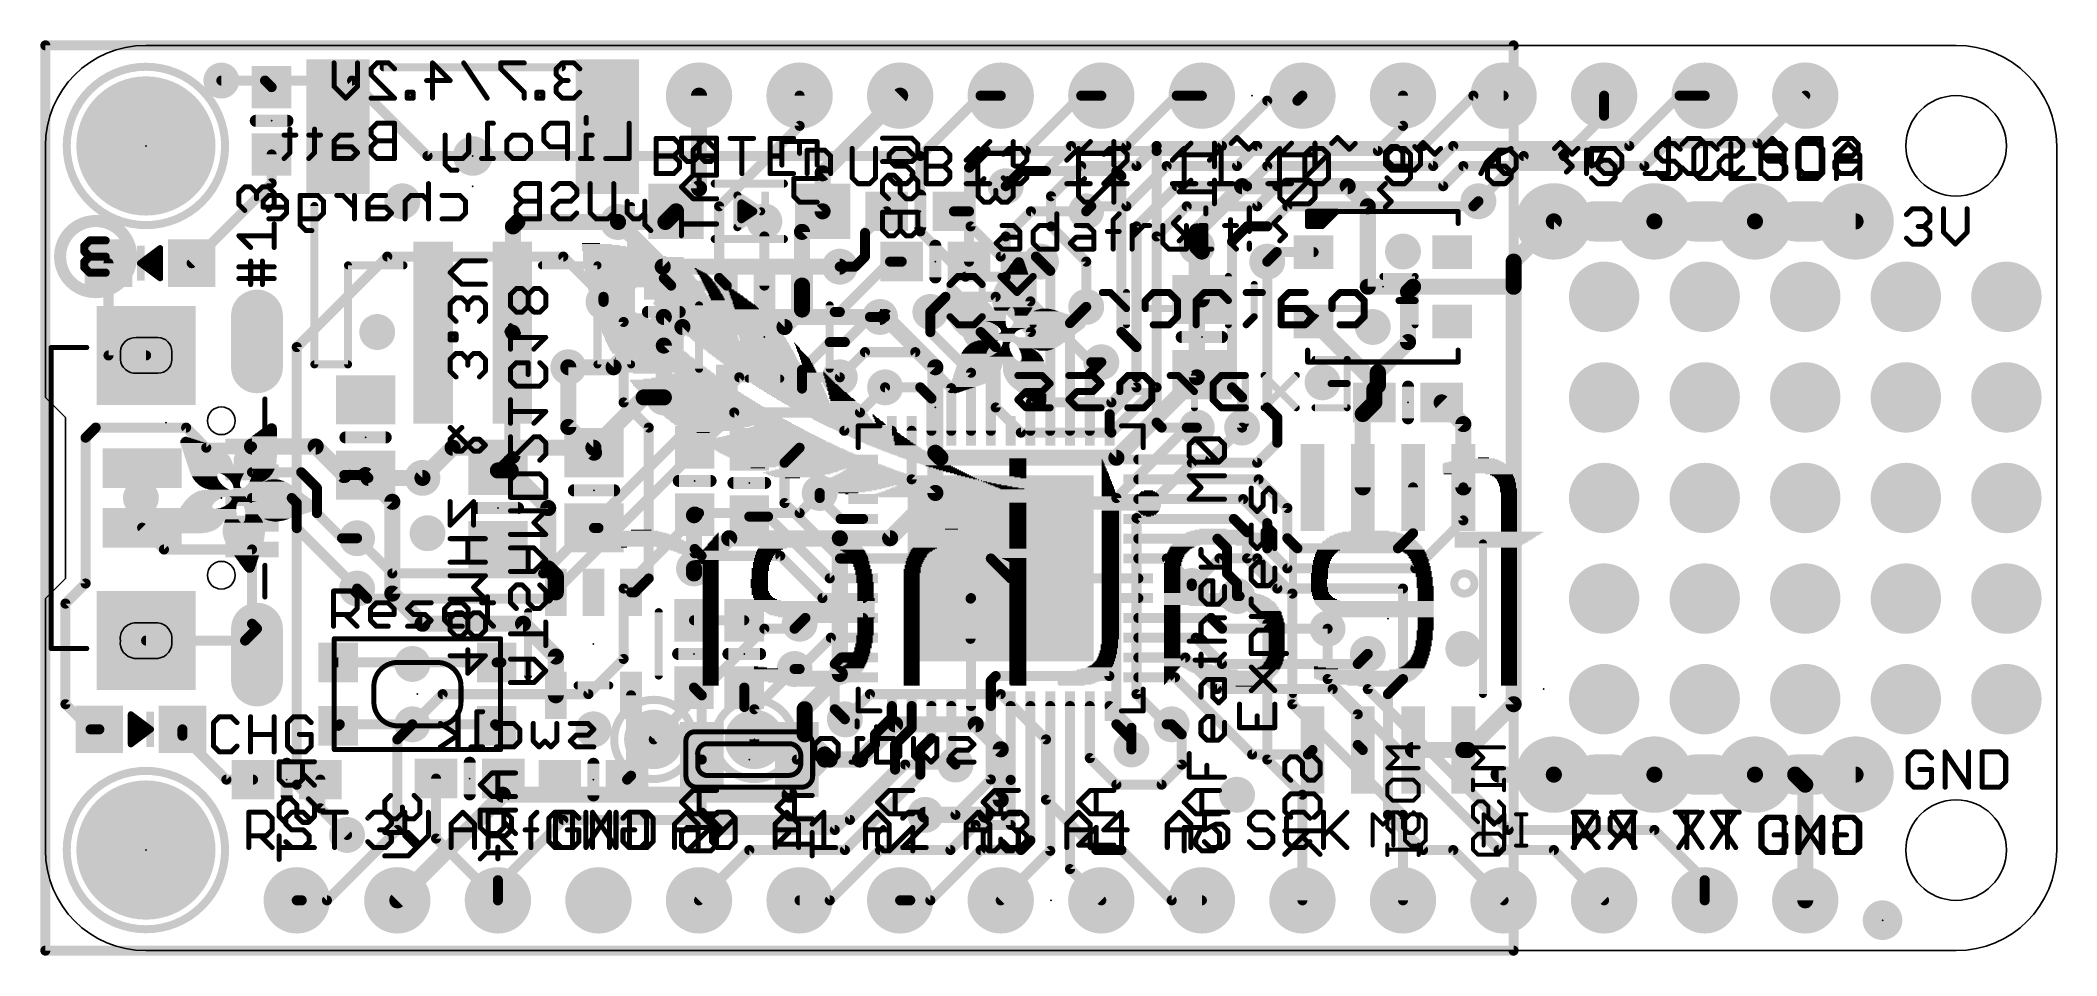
# Model space of a CAD drawing. Extents: x -0.1 to 50.8, y -0.1 to 23.
import ezdxf

# ---------------------------------------------------------------- set-up
doc = ezdxf.new("R2010")
doc.units = 0
for name, color, linetype in [('1', 12, 'CONTINUOUS'), ('16', 132, 'CONTINUOUS'), ('17', 110, 'CONTINUOUS'), ('18', 110, 'CONTINUOUS'), ('20', 53, 'CONTINUOUS'), ('21', 40, 'CONTINUOUS'), ('22', 6, 'CONTINUOUS'), ('23', 40, 'CONTINUOUS'), ('24', 6, 'CONTINUOUS')]:
    doc.layers.add(name, color=color, linetype=linetype)

# ---------------------------------------------------------------- blocks, each defined once
blk = doc.blocks.new('RECT')
blk.add_solid([(-0.5, -0.5), (0.5, -0.5), (-0.5, 0.5), (0.5, 0.5)])
blk = doc.blocks.new('ROUNDP')
at = {"const_width": 0.5}
blk.add_lwpolyline([(0, -0.25, 1), (0, 0.25, 1), (0, -0.25)], format="xyb", dxfattribs=at)
blk = doc.blocks.new('PIE')
at = {"const_width": 0.5}
blk.add_lwpolyline([(0, -0.25, 1), (0, 0.25, 1), (0, -0.25)], format="xyb", dxfattribs=at)
blk = doc.blocks.new('OFFSETP100')
at = {"const_width": 1}
blk.add_lwpolyline([(0, 0), (1, 0)], dxfattribs=at)
at = {"const_width": 0.5}
for points in [[(0, 0.25, 1), (0, -0.25)], [(1, -0.25, 1), (1, 0.25)]]:
    blk.add_lwpolyline(points, format="xyb", dxfattribs=at)
blk = doc.blocks.new('SQUAREP')
blk.add_solid([(-0.5, -0.5), (0.5, -0.5), (-0.5, 0.5), (0.5, 0.5)])
blk = doc.blocks.new('ROUNDV')
at = {"const_width": 0.5}
blk.add_lwpolyline([(0, -0.25, 1), (0, 0.25, 1), (0, -0.25)], format="xyb", dxfattribs=at)

msp = doc.modelspace()

# ---------------------------------------------------------------- linework, layer by layer
at = {"layer": '1'}
for points, const_width in [([(0, 22.86), (0, 0)], 0.254), ([(37.084, 22.86), (0, 22.86)], 0.254), ([(37.084, 0), (37.084, 22.86)], 0.254), ([(5.549, 21.971), (4.445, 21.971)], 0.254), ([(5.715, 21.805), (5.549, 21.971)], 0.254), ([(16.51, 21.59), (16.51, 19.249)], 0.4064), ([(19.05, 20.828), (19.05, 21.59)], 0.254), ([(19.63, 19.63), (21.59, 21.59)], 0.4064), ([(34.29, 20.828), (34.29, 21.59)], 0.254), ([(39.37, 21.082), (39.37, 21.59)], 0.254), ([(17.018, 18.796), (19.05, 20.828)], 0.254), ([(33.655, 20.193), (34.29, 20.828)], 0.254), ([(38.354, 20.066), (39.37, 21.082)], 0.254), ([(5.715, 19.379), (5.715, 20.105)], 0.254), ([(23.329, 19.773), (23.749, 20.193)], 0.254), ([(23.329, 18.669), (23.329, 19.773)], 0.254), ([(23.749, 20.193), (28.067, 20.193)], 0.254), ([(28.067, 20.193), (28.067, 13.335)], 0.254), ([(28.067, 20.193), (33.655, 20.193)], 0.254), ([(36.195, 18.923), (37.338, 20.066)], 0.254), ([(37.338, 20.066), (38.354, 20.066)], 0.254), ([(3.695, 17.359), (5.715, 19.379)], 0.254), ([(16.51, 19.249), (15.93, 18.669)], 0.4064), ([(19.63, 18.669), (19.63, 19.63)], 0.4064), ([(24.638, 19.685), (24.257, 19.304)], 0.254), ([(27.051, 19.685), (24.638, 19.685)], 0.254), ([(27.178, 19.558), (27.051, 19.685)], 0.254), ([(27.178, 15.621), (27.178, 19.558)], 0.254), ([(29.083, 18.161), (30.226, 19.304)], 0.4064), ([(30.226, 19.304), (32.893, 19.304)], 0.4064), ([(32.893, 19.304), (33.401, 18.796)], 0.4064), ([(15.93, 18.669), (15.6612, 18.4002)], 0.4064), ([(17.018, 16.9871), (17.018, 18.796)], 0.254), ([(19.63, 18.669), (19.111, 18.15)], 0.4064), ([(33.401, 18.796), (33.401, 16.764)], 0.4064), ([(11.811, 18.288), (11.9232, 18.4002)], 0.4064), ([(11.811, 15.62), (11.811, 18.288)], 0.4064), ([(11.9232, 18.4002), (14.4642, 18.4002)], 0.4064), ([(15.6612, 18.4002), (14.4642, 18.4002)], 0.4064), ([(19.111, 18.15), (19.111, 16.7941)], 0.4064), ([(20.701, 18.122), (21.248, 18.669)], 0.254), ([(22.948, 18.669), (23.329, 18.669)], 0.254), ([(23.329, 18.669), (23.329, 17.399)], 0.254), ([(24.257, 18.034), (24.892, 18.669)], 0.254), ([(24.892, 18.669), (26.289, 18.669)], 0.254), ([(29.083, 17.78), (29.083, 18.161)], 0.4064), ([(37.084, 17.399), (38.1, 18.415)], 0.4064), ([(40.64, 18.415), (38.1, 18.415)], 0.4064), ([(43.18, 18.415), (40.64, 18.415)], 0.4064), ([(45.72, 18.415), (43.18, 18.415)], 0.4064), ([(18.161, 16.7941), (18.161, 18.034)], 0.254), ([(20.701, 17.526), (20.701, 18.122)], 0.254), ([(24.257, 17.018), (24.257, 18.034)], 0.254), ([(29.083, 17.78), (29.21, 17.653)], 0.4064), ([(29.21, 17.653), (29.21, 16.444)], 0.4064), ([(1.595, 17.359), (1.595, 15.03)], 0.254), ([(21.336, 17.399), (20.066, 16.129)], 0.254), ([(20.447, 17.272), (20.066, 17.272)], 0.254), ([(20.701, 17.526), (20.447, 17.272)], 0.254), ([(21.629, 17.399), (21.336, 17.399)], 0.254), ([(25.38, 17.165), (25.146, 17.399)], 0.254), ([(31.101, 17.639), (30.861, 17.399)], 0.254), ([(32.032, 17.639), (31.101, 17.639)], 0.254), ([(37.084, 16.764), (37.084, 17.399)], 0.4064), ([(15.621, 16.979), (15.8059, 16.7941)], 0.254), ([(15.8059, 16.7941), (17.211, 16.7941)], 0.254), ([(17.211, 16.7941), (17.018, 16.9871)], 0.254), ([(19.111, 16.19), (19.111, 16.7941)], 0.4064), ([(24.88, 16.395), (24.257, 17.018)], 0.254), ([(25.38, 13.127), (25.38, 17.165)], 0.254), ([(33.401, 16.764), (34.544, 16.764)], 0.4064), ([(34.417, 16.637), (34.544, 16.764)], 0.4064), ([(34.417, 15.367), (34.417, 16.637)], 0.4064), ([(34.544, 16.764), (37.084, 16.764)], 0.4064), ([(37.084, 6.223), (37.084, 16.764)], 0.4064), ([(14.605, 15.875), (14.097, 16.383)], 0.254), ([(18.669, 15.748), (19.111, 16.19)], 0.4064), ([(24.88, 13.127), (24.88, 16.395)], 0.254), ([(25.88, 15.847), (26.289, 16.256)], 0.254), ([(11.795, 15.604), (11.795, 12.491)], 0.4064), ([(14.605, 13.843), (14.605, 15.875)], 0.254), ([(15.621, 15.279), (16.09, 15.748)], 0.4064), ([(16.09, 15.748), (18.669, 15.748)], 0.4064), ([(20.066, 16.129), (19.939, 16.129)], 0.254), ([(20.193, 15.367), (20.828, 16.002)], 0.254), ([(20.828, 16.002), (21.082, 16.002)], 0.254), ([(22.352, 15.621), (22.352, 16.129)], 0.254), ([(22.352, 16.002), (22.352, 16.129)], 0.254), ([(25.88, 13.127), (25.88, 15.847)], 0.254), ([(32.032, 15.889), (33.655, 14.266)], 0.4064), ([(11.795, 15.604), (11.811, 15.62)], 0.254), ([(15.621, 15.279), (15.621, 13.97)], 0.4064), ([(19.111, 14.666), (19.812, 15.367)], 0.254), ([(19.812, 15.367), (20.193, 15.367)], 0.254), ([(23.38, 14.593), (22.352, 15.621)], 0.254), ([(23.88, 15.363), (23.622, 15.621)], 0.254), ([(23.88, 13.127), (23.88, 15.363)], 0.254), ([(27.178, 15.621), (27.559, 15.24)], 0.254), ([(27.559, 14.224), (27.559, 15.24)], 0.254), ([(33.655, 14.605), (34.417, 15.367)], 0.4064), ([(1.595, 15.03), (2.545, 15.03)], 0.254), ([(13.208, 14.732), (13.208, 13.224)], 0.4064), ([(19.111, 14.1939), (19.111, 14.666)], 0.254), ([(20.066, 14.478), (20.701, 15.113)], 0.254), ([(20.701, 15.113), (21.971, 15.113)], 0.254), ([(21.971, 15.113), (22.88, 14.204)], 0.254), ([(26.38, 14.569), (26.67, 14.859)], 0.254), ([(33.655, 14.266), (33.655, 14.605)], 0.4064), ([(20.1779, 13.127), (19.111, 14.1939)], 0.254), ([(21.209, 14.224), (22.098, 14.224)], 0.254), ([(22.098, 14.224), (22.38, 13.942)], 0.254), ([(22.88, 14.204), (22.88, 13.127)], 0.254), ([(23.38, 13.127), (23.38, 14.593)], 0.254), ([(26.38, 13.127), (26.38, 14.569)], 0.254), ([(26.88, 13.545), (27.559, 14.224)], 0.254), ([(33.567, 14.178), (33.655, 14.266)], 0.4064), ([(33.567, 13.843), (33.567, 14.178)], 0.4064), ([(15.24, 13.208), (14.605, 13.843)], 0.254), ([(22.38, 13.942), (22.38, 13.127)], 0.254), ([(33.274, 13.55), (33.567, 13.843)], 0.4064), ([(33.274, 11.697), (33.274, 13.55)], 0.4064), ([(35.814, 13.296), (35.267, 13.843)], 0.4064), ([(1.016, 12.954), (1.27, 13.208)], 0.254), ([(1.27, 13.208), (3.556, 13.208)], 0.254), ([(3.556, 13.208), (4.064, 12.7)], 0.254), ([(13.208, 13.224), (13.858, 12.574)], 0.4064), ([(15.24, 9.398), (15.24, 13.208)], 0.254), ([(21.38, 13.127), (20.1779, 13.127)], 0.254), ([(21.88, 13.127), (21.88, 11.902)], 0.254), ([(26.88, 13.127), (26.88, 13.545)], 0.254), ([(28.067, 13.335), (28.194, 13.208)], 0.254), ([(28.194, 13.208), (29.083, 13.208)], 0.254), ([(29.42, 12.402), (30.226, 13.208)], 0.254), ([(35.814, 11.697), (35.814, 13.296)], 0.4064), ([(1.016, 9.271), (1.016, 12.954)], 0.254), ([(4.064, 12.7), (5.19, 12.7)], 0.254), ([(5.22, 12.73), (6.828, 12.73)], 0.4064), ([(5.19, 12.7), (5.22, 12.73)], 0.254), ([(6.828, 12.73), (7.549, 12.009)], 0.4064), ([(18.669, 12.319), (19.05, 12.7)], 0.254), ([(11.75, 12.126), (11.43, 12.126)], 0.4064), ([(11.795, 12.491), (11.43, 12.126)], 0.254), ([(12.7, 11.176), (11.75, 12.126)], 0.4064), ([(18.669, 11.303), (18.669, 12.319)], 0.254), ([(27.605, 12.402), (29.42, 12.402)], 0.254), ([(5.22, 12.08), (6.462, 12.08)], 0.254), ([(6.462, 12.08), (6.858, 11.684)], 0.254), ([(6.858, 11.684), (6.858, 11.049)], 0.254), ([(7.549, 12.009), (8.088, 12.009)], 0.254), ([(8.763, 11.334), (8.088, 12.009)], 0.4064), ([(8.159, 11.938), (9.525, 11.938)], 0.4064), ([(8.088, 12.009), (8.159, 11.938)], 0.254), ([(21.88, 11.902), (24.13, 9.652)], 0.254), ([(27.605, 11.902), (30.643, 11.902)], 0.254), ([(30.643, 11.902), (31.369, 11.176)], 0.254), ([(34.544, 10.541), (34.544, 11.697)], 0.254), ([(35.814, 10.8632), (35.814, 11.697)], 0.254), ([(5.22, 11.43), (6.223, 11.43)], 0.254), ([(6.223, 11.43), (6.35, 11.303)], 0.254), ([(6.35, 11.303), (6.35, 10.668)], 0.254), ([(8.763, 9.017), (8.763, 11.334)], 0.4064), ([(12.7, 11.176), (12.7, 9.652)], 0.4064), ([(16.383, 10.995), (16.4, 11.012)], 0.4064), ([(20.07, 9.902), (18.669, 11.303)], 0.254), ([(19.558, 11.43), (19.558, 11.557)], 0.254), ([(20.086, 10.902), (19.558, 11.43)], 0.254), ([(27.605, 11.402), (30.254, 11.402)], 0.254), ([(30.254, 11.402), (30.861, 10.795)], 0.254), ([(31.369, 11.176), (31.369, 10.414)], 0.254), ([(2.995, 10.13), (2.445, 10.68)], 0.254), ([(6.35, 10.668), (7.874, 9.144)], 0.254), ([(6.858, 11.049), (7.493, 10.414)], 0.254), ([(13.97, 10.674), (13.858, 10.674)], 0.254), ([(16.383, 10.995), (16.383, 9.652)], 0.4064), ([(16.4, 10.0351), (16.4, 11.012)], 0.254), ([(16.4, 10.143), (16.4, 11.012)], 0.254), ([(18.253, 10.961), (17.78, 10.961)], 0.254), ([(19.812, 9.402), (18.253, 10.961)], 0.254), ([(20.655, 10.902), (20.086, 10.902)], 0.254), ([(27.605, 10.902), (30.0174, 10.902)], 0.254), ([(30.0174, 10.902), (30.353, 10.5664)], 0.254), ([(30.861, 10.795), (30.861, 10.16)], 0.254), ([(34.6028, 9.652), (35.814, 10.8632)], 0.254), ([(5.22, 10.13), (2.995, 10.13)], 0.254), ([(5.22, 10.13), (5.22, 8.255)], 0.254), ([(7.493, 10.414), (7.874, 10.414)], 0.254), ([(16.5735, 9.9695), (16.4, 10.143)], 0.254), ([(27.605, 10.402), (29.603, 10.402)], 0.254), ([(29.603, 10.402), (29.845, 10.16)], 0.254), ([(29.845, 10.16), (29.845, 9.525)], 0.254), ([(30.353, 10.5664), (30.353, 9.906)], 0.254), ([(30.861, 10.16), (31.369, 9.652)], 0.254), ([(31.369, 10.414), (31.623, 10.16)], 0.254), ([(31.623, 10.16), (34.163, 10.16)], 0.254), ([(34.163, 10.16), (34.544, 10.541)], 0.254), ([(12.7, 9.652), (12.893, 9.459)], 0.4064), ([(18.5599, 9.9695), (16.5735, 9.9695)], 0.254), ([(19.6274, 8.902), (18.5599, 9.9695)], 0.254), ([(20.655, 9.902), (20.07, 9.902)], 0.254), ([(20.655, 9.902), (23.88, 9.902)], 0.254), ([(23.38, 8.902), (24.13, 9.652)], 0.254), ([(23.88, 9.902), (24.13, 9.652)], 0.254), ([(24.38, 9.402), (24.13, 9.652)], 0.254), ([(27.605, 9.902), (28.325, 9.902)], 0.254), ([(28.325, 9.902), (28.956, 9.271)], 0.254), ([(30.353, 9.906), (31.115, 9.144)], 0.254), ([(31.369, 9.652), (34.6028, 9.652)], 0.254), ([(0.508, 8.763), (1.016, 9.271)], 0.254), ([(8.763, 9.017), (9.525, 8.255)], 0.4064), ([(12.893, 9.459), (12.893, 9.0471)], 0.4064), ([(14.793, 9.0471), (14.8891, 9.0471)], 0.254), ([(14.8891, 9.0471), (15.24, 9.398)], 0.254), ([(20.655, 9.402), (19.812, 9.402)], 0.254), ([(27.605, 9.402), (24.38, 9.402)], 0.254), ([(28.956, 9.271), (28.956, 9.2075)], 0.254), ([(29.845, 9.525), (30.099, 9.271)], 0.254), ([(30.099, 9.271), (30.099, 8.9535)], 0.254), ([(31.115, 9.144), (34.29, 9.144)], 0.254), ([(34.29, 6.858), (34.29, 9.144)], 0.254), ([(0.508, 6.223), (0.508, 8.763)], 0.254), ([(20.655, 8.902), (19.6274, 8.902)], 0.254), ([(23.38, 8.902), (23.368, 8.89)], 0.254), ([(23.368, 8.89), (23.368, 7.874)], 0.254), ([(23.38, 6.177), (23.38, 8.902)], 0.254), ([(27.605, 8.902), (26.8732, 8.902)], 0.254), ([(26.8732, 8.902), (26.8732, 6.9342)], 0.254), ([(5.045, 7.83), (5.345, 8.13)], 0.254), ([(5.22, 8.255), (5.345, 8.13)], 0.254), ([(9.525, 8.255), (12.065, 8.255)], 0.4064), ([(12.065, 8.255), (12.893, 7.427)], 0.4064), ([(17.653, 8.343), (16.383, 8.343)], 0.254), ([(19.197, 8.402), (19.05, 8.255)], 0.254), ([(20.655, 8.402), (19.197, 8.402)], 0.254), ([(27.605, 8.402), (29.444, 8.402)], 0.254), ([(29.444, 8.402), (29.718, 8.128)], 0.254), ([(29.718, 8.128), (32.385, 8.128)], 0.254), ([(2.545, 7.83), (5.045, 7.83)], 0.254), ([(19.84, 7.902), (19.05, 7.112)], 0.254), ([(20.655, 7.902), (19.84, 7.902)], 0.254), ([(27.605, 7.902), (29.055, 7.902)], 0.254), ([(29.055, 7.902), (29.718, 7.239)], 0.254), ([(7.398, 7.277), (11.398, 7.277)], 0.254), ([(11.398, 7.277), (11.519, 7.277)], 0.254), ([(12.893, 7.427), (12.893, 6.4469)], 0.4064), ([(19.05, 7.112), (18.923, 7.112)], 0.254), ([(20.102, 7.402), (19.939, 7.239)], 0.254), ([(19.939, 7.239), (19.939, 6.096)], 0.254), ([(20.655, 7.402), (20.102, 7.402)], 0.254), ([(27.605, 7.402), (28.793, 7.402)], 0.254), ([(28.793, 7.402), (29.591, 6.604)], 0.254), ([(29.718, 7.239), (33.147, 7.239)], 0.254), ([(33.147, 7.239), (33.401, 7.493)], 0.254), ([(16.383, 6.643), (16.58, 6.446)], 0.254), ([(17.653, 6.643), (17.653, 6.153)], 0.254), ([(23.88, 6.8112), (24.003, 6.9342)], 0.254), ([(23.88, 6.177), (23.88, 6.8112)], 0.254), ([(26.8732, 6.9342), (24.003, 6.9342)], 0.254), ([(27.605, 6.902), (28.531, 6.902)], 0.254), ([(28.531, 6.902), (30.48, 4.953)], 0.254), ([(29.591, 6.604), (32.512, 6.604)], 0.254), ([(32.512, 6.604), (33.147, 5.969)], 0.254), ([(33.909, 6.477), (34.29, 6.858)], 0.254), ([(1.143, 5.588), (0.508, 6.223)], 0.254), ([(14.793, 6.4469), (14.793, 4.418)], 0.254), ([(16.58, 6.446), (16.58, 4.826)], 0.254), ([(17.653, 6.153), (18.98, 4.826)], 0.254), ([(19.939, 6.096), (20.193, 5.842)], 0.254), ([(21.38, 6.177), (21.38, 5.886)], 0.254), ([(21.88, 5.624), (21.88, 6.177)], 0.254), ([(22.38, 6.177), (22.38, 5.362)], 0.254), ([(22.88, 6.177), (22.88, 4.806)], 0.254), ([(23.88, 6.177), (23.88, 4.322)], 0.254), ([(24.38, 6.177), (24.38, 4.314)], 0.254), ([(24.88, 6.177), (24.88, 2.782)], 0.254), ([(25.38, 6.177), (25.38, 2.52)], 0.254), ([(25.88, 6.177), (25.88, 2.06)], 0.254), ([(26.38, 4.862), (26.38, 6.177)], 0.254), ([(26.88, 6.177), (27.432, 5.625)], 0.254), ([(33.909, 3.429), (33.909, 6.477)], 0.254), ([(35.928, 5.067), (37.084, 6.223)], 0.4064), ([(1.363, 5.588), (1.143, 5.588)], 0.254), ([(3.463, 5.588), (3.463, 5.427)], 0.254), ([(7.398, 5.677), (7.436, 5.715)], 0.254), ([(7.436, 5.715), (9.271, 5.715)], 0.254), ([(8.89, 5.334), (9.271, 5.715)], 0.254), ([(11.36, 5.715), (9.271, 5.715)], 0.254), ([(11.398, 5.677), (11.36, 5.715)], 0.254), ([(21.38, 5.886), (20.955, 5.461)], 0.254), ([(21.88, 5.624), (21.463, 5.207)], 0.254), ([(27.432, 5.625), (27.432, 5.08)], 0.254), ([(28.448, 5.715), (28.702, 5.461)], 0.254), ([(33.147, 5.969), (33.147, 5.194)], 0.254), ([(3.463, 5.427), (4.572, 4.318)], 0.254), ([(8.89, 3.048), (8.89, 5.334)], 0.254), ([(20.955, 5.207), (20.574, 4.826)], 0.254), ([(20.955, 5.461), (20.955, 5.207)], 0.254), ([(21.463, 5.207), (21.463, 4.572)], 0.254), ([(22.38, 5.362), (22.098, 5.08)], 0.254), ([(22.098, 5.08), (22.098, 4.445)], 0.254), ([(28.702, 5.461), (28.702, 4.699)], 0.254), ([(31.89, 4.953), (32.004, 5.067)], 0.254), ([(33.147, 5.194), (33.274, 5.067)], 0.254), ([(35.814, 5.067), (34.544, 5.067)], 0.4064), ([(35.814, 5.067), (35.928, 5.067)], 0.4064), ([(16.58, 3.486), (16.58, 4.826)], 0.254), ([(20.574, 4.826), (18.98, 4.826)], 0.254), ([(19.939, 3.048), (21.463, 4.572)], 0.254), ([(22.88, 4.806), (22.987, 4.699)], 0.254), ([(27.051, 4.191), (26.38, 4.862)], 0.254), ([(28.702, 4.699), (28.194, 4.191)], 0.254), ([(30.48, 4.953), (31.89, 4.953)], 0.254), ([(38.1, 4.445), (40.64, 4.445)], 0.4064), ([(40.64, 4.445), (43.18, 4.445)], 0.4064), ([(43.18, 4.445), (44.196, 4.445)], 0.4064), ([(44.196, 4.445), (45.72, 4.445)], 0.4064), ([(44.45, 4.191), (44.196, 4.445)], 0.4064), ([(4.572, 4.318), (5.246, 4.318)], 0.254), ([(6.946, 4.318), (6.946, 3.595)], 0.254), ([(9.8688, 2.8312), (9.8688, 4.3446)], 0.254), ([(14.793, 4.418), (14.693, 4.318)], 0.254), ([(22.098, 4.445), (20.193, 2.54)], 0.254), ([(23.88, 4.322), (22.987, 3.429)], 0.254), ([(24.38, 4.314), (24.384, 4.31)], 0.254), ([(24.384, 4.31), (24.384, 3.175)], 0.254), ([(28.194, 4.191), (27.051, 4.191)], 0.254), ([(44.45, 1.27), (44.45, 4.191)], 0.4064), ([(6.946, 3.595), (7.62, 2.921)], 0.254), ([(17.018, 3.048), (16.58, 3.486)], 0.254), ([(8.89, 3.048), (7.112, 1.27)], 0.254), ([(17.018, 3.048), (19.939, 3.048)], 0.254), ([(22.987, 3.429), (22.225, 3.429)], 0.254), ([(23.495, 3.175), (22.86, 2.54)], 0.254), ([(24.384, 3.175), (23.495, 3.175)], 0.254), ([(33.909, 3.429), (34.798, 2.54)], 0.254), ([(9.8688, 2.8312), (11.43, 1.27)], 0.254), ([(17.78, 2.54), (16.51, 1.27)], 0.254), ([(20.193, 2.54), (17.78, 2.54)], 0.254), ([(21.082, 2.54), (19.812, 1.27)], 0.254), ([(22.86, 2.54), (21.082, 2.54)], 0.254), ([(23.622, 2.54), (22.352, 1.27)], 0.254), ([(24.638, 2.54), (23.622, 2.54)], 0.254), ([(25.38, 2.52), (24.13, 1.27)], 0.254), ([(24.88, 2.782), (24.638, 2.54)], 0.254), ([(34.798, 2.54), (35.56, 2.54)], 0.254), ([(35.56, 2.54), (36.83, 1.27)], 0.254), ([(25.88, 2.06), (26.67, 1.27)], 0.254), ([(6.35, 1.27), (6.477, 1.27)], 0.254), ([(7.112, 1.27), (6.35, 1.27)], 0.254), ([(19.812, 1.27), (19.05, 1.27)], 0.254), ([(21.844, 1.27), (21.59, 1.27)], 0.254), ([(22.352, 1.27), (21.59, 1.27)], 0.254), ([(0, 0), (37.084, 0)], 0.254)]:
    msp.add_lwpolyline(points, dxfattribs=dict(at, const_width=const_width))
for points, const_width in [([(0.0635, 22.86, 1), (-0.0635, 22.86)], 0.127), ([(0, 22.9235, 1), (0, 22.7965)], 0.127), ([(37.1475, 22.86, 1), (37.0205, 22.86)], 0.127), ([(37.084, 22.7965, 1), (37.084, 22.9235)], 0.127), ([(4.445, 22.0345, 1), (4.445, 21.9075)], 0.127), ([(5.5939, 22.0159, 1), (5.5041, 21.9261)], 0.127), ([(5.549, 21.9075, 1), (5.549, 22.0345)], 0.127), ([(5.6701, 21.7601, 1), (5.7599, 21.8499)], 0.127), ([(16.6116, 21.59, 1), (16.4084, 21.59)], 0.2032), ([(19.1135, 21.59, 1), (18.9865, 21.59)], 0.127), ([(21.6618, 21.5182, 1), (21.5182, 21.6618)], 0.2032), ([(34.3535, 21.59, 1), (34.2265, 21.59)], 0.127), ([(39.4335, 21.59, 1), (39.3065, 21.59)], 0.127), ([(18.9865, 20.828, 1), (19.1135, 20.828)], 0.127), ([(19.0949, 20.7831, 1), (19.0051, 20.8729)], 0.127), ([(34.2265, 20.828, 1), (34.3535, 20.828)], 0.127), ([(34.3349, 20.7831, 1), (34.2451, 20.8729)], 0.127), ([(39.3065, 21.082, 1), (39.4335, 21.082)], 0.127), ([(39.4149, 21.0371, 1), (39.3251, 21.1269)], 0.127), ([(5.7785, 20.105, 1), (5.6515, 20.105)], 0.127), ([(23.3925, 19.773, 1), (23.2655, 19.773)], 0.127), ([(23.2841, 19.8179, 1), (23.3739, 19.7281)], 0.127), ([(23.749, 20.2565, 1), (23.749, 20.1295)], 0.127), ([(23.7939, 20.1481, 1), (23.7041, 20.2379)], 0.127), ([(28.1305, 20.193, 1), (28.0035, 20.193)], 0.127), ([(28.067, 20.2565, 1), (28.067, 20.1295)], 0.127), ([(28.067, 20.1295, 1), (28.067, 20.2565)], 0.127), ([(33.6101, 20.2379, 1), (33.6999, 20.1481)], 0.127), ([(33.655, 20.1295, 1), (33.655, 20.2565)], 0.127), ([(37.338, 20.1295, 1), (37.338, 20.0025)], 0.127), ([(37.3829, 20.0211, 1), (37.2931, 20.1109)], 0.127), ([(38.3091, 20.1109, 1), (38.3989, 20.0211)], 0.127), ([(38.354, 20.0025, 1), (38.354, 20.1295)], 0.127), ([(5.6515, 19.379, 1), (5.7785, 19.379)], 0.127), ([(5.7599, 19.3341, 1), (5.6701, 19.4239)], 0.127), ([(16.5818, 19.1772, 1), (16.4382, 19.3208)], 0.2032), ([(19.7316, 19.63, 1), (19.5284, 19.63)], 0.2032), ([(19.5582, 19.7018, 1), (19.7018, 19.5582)], 0.2032), ([(24.2121, 19.3489, 1), (24.3019, 19.2591)], 0.127), ([(24.638, 19.7485, 1), (24.638, 19.6215)], 0.127), ([(24.6829, 19.6401, 1), (24.5931, 19.7299)], 0.127), ([(27.0959, 19.7299, 1), (27.0061, 19.6401)], 0.127), ([(27.051, 19.6215, 1), (27.051, 19.7485)], 0.127), ([(27.2415, 19.558, 1), (27.1145, 19.558)], 0.127), ([(27.1331, 19.5131, 1), (27.2229, 19.6029)], 0.127), ([(30.226, 19.4056, 1), (30.226, 19.2024)], 0.2032), ([(30.2978, 19.2322, 1), (30.1542, 19.3758)], 0.2032), ([(32.9648, 19.3758, 1), (32.8212, 19.2322)], 0.2032), ([(32.893, 19.2024, 1), (32.893, 19.4056)], 0.2032), ([(16.0018, 18.5972, 1), (15.8582, 18.7408)], 0.2032), ([(16.4084, 19.249, 1), (16.6116, 19.249)], 0.2032), ([(17.0815, 18.796, 1), (16.9545, 18.796)], 0.127), ([(16.9731, 18.8409, 1), (17.0629, 18.7511)], 0.127), ([(19.7018, 18.5972, 1), (19.5582, 18.7408)], 0.2032), ([(33.5026, 18.796, 1), (33.2994, 18.796)], 0.2032), ([(33.3292, 18.7242, 1), (33.4728, 18.8678)], 0.2032), ([(36.1501, 18.9679, 1), (36.2399, 18.8781)], 0.127), ([(11.9126, 18.288, 1), (11.7094, 18.288)], 0.2032), ([(11.7392, 18.3598, 1), (11.8828, 18.2162)], 0.2032), ([(11.9232, 18.5018, 1), (11.9232, 18.2986)], 0.2032), ([(11.9951, 18.3284, 1), (11.8514, 18.4721)], 0.2032), ([(14.4642, 18.5018, 1), (14.4642, 18.2986)], 0.2032), ([(14.4642, 18.2986, 1), (14.4642, 18.5018)], 0.2032), ([(15.5894, 18.4721, 1), (15.7331, 18.3284)], 0.2032), ([(15.6612, 18.2986, 1), (15.6612, 18.5018)], 0.2032), ([(15.8582, 18.7408, 1), (16.0018, 18.5972)], 0.2032), ([(19.2126, 18.15, 1), (19.0094, 18.15)], 0.2032), ([(19.5284, 18.669, 1), (19.7316, 18.669)], 0.2032), ([(21.2929, 18.6241, 1), (21.2031, 18.7139)], 0.127), ([(22.948, 18.7325, 1), (22.948, 18.6055)], 0.127), ([(23.3925, 18.669, 1), (23.2655, 18.669)], 0.127), ([(23.2655, 18.669, 1), (23.3925, 18.669)], 0.127), ([(23.329, 18.6055, 1), (23.329, 18.7325)], 0.127), ([(24.892, 18.7325, 1), (24.892, 18.6055)], 0.127), ([(24.9369, 18.6241, 1), (24.8471, 18.7139)], 0.127), ([(26.289, 18.6055, 1), (26.289, 18.7325)], 0.127), ([(29.1846, 18.161, 1), (28.9814, 18.161)], 0.2032), ([(29.0112, 18.2328, 1), (29.1548, 18.0892)], 0.2032), ([(38.1, 18.5166, 1), (38.1, 18.3134)], 0.2032), ([(38.1718, 18.3432, 1), (38.0282, 18.4868)], 0.2032), ([(40.64, 18.5166, 1), (40.64, 18.3134)], 0.2032), ([(40.64, 18.3134, 1), (40.64, 18.5166)], 0.2032), ([(43.18, 18.5166, 1), (43.18, 18.3134)], 0.2032), ([(43.18, 18.3134, 1), (43.18, 18.5166)], 0.2032), ([(45.72, 18.3134, 1), (45.72, 18.5166)], 0.2032), ([(18.2245, 18.034, 1), (18.0975, 18.034)], 0.127), ([(19.0392, 18.2218, 1), (19.1828, 18.0782)], 0.2032), ([(20.7645, 18.122, 1), (20.6375, 18.122)], 0.127), ([(20.6561, 18.1669, 1), (20.7459, 18.0771)], 0.127), ([(24.3205, 18.034, 1), (24.1935, 18.034)], 0.127), ([(24.2121, 18.0789, 1), (24.3019, 17.9891)], 0.127), ([(28.9814, 17.78, 1), (29.1846, 17.78)], 0.2032), ([(29.1548, 17.8518, 1), (29.0112, 17.7082)], 0.2032), ([(29.3116, 17.653, 1), (29.1084, 17.653)], 0.2032), ([(29.1382, 17.5812, 1), (29.2818, 17.7248)], 0.2032), ([(1.6585, 17.359, 1), (1.5315, 17.359)], 0.127), ([(3.6501, 17.4039, 1), (3.7399, 17.3141)], 0.127), ([(20.066, 17.3355, 1), (20.066, 17.2085)], 0.127), ([(20.4021, 17.3169, 1), (20.4919, 17.2271)], 0.127), ([(20.447, 17.2085, 1), (20.447, 17.3355)], 0.127), ([(20.6375, 17.526, 1), (20.7645, 17.526)], 0.127), ([(20.7459, 17.4811, 1), (20.6561, 17.5709)], 0.127), ([(21.336, 17.4625, 1), (21.336, 17.3355)], 0.127), ([(21.3809, 17.3541, 1), (21.2911, 17.4439)], 0.127), ([(21.629, 17.3355, 1), (21.629, 17.4625)], 0.127), ([(23.2655, 17.399, 1), (23.3925, 17.399)], 0.127), ([(25.1909, 17.4439, 1), (25.1011, 17.3541)], 0.127), ([(30.8161, 17.4439, 1), (30.9059, 17.3541)], 0.127), ([(31.101, 17.7025, 1), (31.101, 17.5755)], 0.127), ([(31.1459, 17.5941, 1), (31.0561, 17.6839)], 0.127), ([(32.032, 17.5755, 1), (32.032, 17.7025)], 0.127), ([(37.1856, 17.399, 1), (36.9824, 17.399)], 0.2032), ([(37.0122, 17.4708, 1), (37.1558, 17.3272)], 0.2032), ([(15.6659, 17.0239, 1), (15.5761, 16.9341)], 0.127), ([(15.8059, 16.8576, 1), (15.8059, 16.7306)], 0.127), ([(15.761, 16.7492, 1), (15.8508, 16.839)], 0.127), ([(17.0629, 17.032, 1), (16.9731, 16.9422)], 0.127), ([(16.9545, 16.9871, 1), (17.0815, 16.9871)], 0.127), ([(17.1661, 16.7492, 1), (17.2559, 16.839)], 0.127), ([(17.211, 16.7306, 1), (17.211, 16.8576)], 0.127), ([(18.0975, 16.7941, 1), (18.2245, 16.7941)], 0.127), ([(19.2126, 16.7941, 1), (19.0094, 16.7941)], 0.2032), ([(19.0094, 16.7941, 1), (19.2126, 16.7941)], 0.2032), ([(24.3019, 17.0629, 1), (24.2121, 16.9731)], 0.127), ([(24.1935, 17.018, 1), (24.3205, 17.018)], 0.127), ([(25.4435, 17.165, 1), (25.3165, 17.165)], 0.127), ([(25.3351, 17.1201, 1), (25.4249, 17.2099)], 0.127), ([(33.401, 16.8656, 1), (33.401, 16.6624)], 0.2032), ([(33.2994, 16.764, 1), (33.5026, 16.764)], 0.2032), ([(34.5186, 16.637, 1), (34.3154, 16.637)], 0.2032), ([(34.3452, 16.7088, 1), (34.4888, 16.5652)], 0.2032), ([(34.544, 16.8656, 1), (34.544, 16.6624)], 0.2032), ([(34.6158, 16.6922, 1), (34.4722, 16.8358)], 0.2032), ([(34.544, 16.6624, 1), (34.544, 16.8656)], 0.2032), ([(37.1856, 16.764, 1), (36.9824, 16.764)], 0.2032), ([(36.9824, 16.764, 1), (37.1856, 16.764)], 0.2032), ([(37.084, 16.6624, 1), (37.084, 16.8656)], 0.2032), ([(14.1419, 16.4279, 1), (14.0521, 16.3381)], 0.127), ([(19.1828, 16.1182, 1), (19.0392, 16.2618)], 0.2032), ([(24.9435, 16.395, 1), (24.8165, 16.395)], 0.127), ([(24.8351, 16.3501, 1), (24.9249, 16.4399)], 0.127), ([(26.3339, 16.2111, 1), (26.2441, 16.3009)], 0.127), ([(29.1084, 16.444, 1), (29.3116, 16.444)], 0.2032), ([(11.8966, 15.604, 1), (11.6934, 15.604)], 0.2032), ([(14.6685, 15.875, 1), (14.5415, 15.875)], 0.127), ([(14.5601, 15.8301, 1), (14.6499, 15.9199)], 0.127), ([(16.09, 15.8496, 1), (16.09, 15.6464)], 0.2032), ([(16.1618, 15.6762, 1), (16.0182, 15.8198)], 0.2032), ([(18.5972, 15.8198, 1), (18.7408, 15.6762)], 0.2032), ([(18.669, 15.6464, 1), (18.669, 15.8496)], 0.2032), ([(19.0094, 16.19, 1), (19.2126, 16.19)], 0.2032), ([(19.939, 16.1925, 1), (19.939, 16.0655)], 0.127), ([(20.0211, 16.1739, 1), (20.1109, 16.0841)], 0.127), ([(20.066, 16.0655, 1), (20.066, 16.1925)], 0.127), ([(20.828, 16.0655, 1), (20.828, 15.9385)], 0.127), ([(20.8729, 15.9571, 1), (20.7831, 16.0469)], 0.127), ([(21.082, 15.9385, 1), (21.082, 16.0655)], 0.127), ([(22.4155, 16.129, 1), (22.2885, 16.129)], 0.127), ([(22.4155, 16.129, 1), (22.2885, 16.129)], 0.127), ([(22.2885, 16.002, 1), (22.4155, 16.002)], 0.127), ([(25.9435, 15.847, 1), (25.8165, 15.847)], 0.127), ([(25.8351, 15.8919, 1), (25.9249, 15.8021)], 0.127), ([(32.1038, 15.9608, 1), (31.9602, 15.8172)], 0.2032), ([(11.7094, 15.62, 1), (11.9126, 15.62)], 0.2032), ([(11.7501, 15.6489, 1), (11.8399, 15.5591)], 0.127), ([(11.8559, 15.5751, 1), (11.7661, 15.6649)], 0.127), ([(15.7226, 15.279, 1), (15.5194, 15.279)], 0.2032), ([(15.5492, 15.3508, 1), (15.6928, 15.2072)], 0.2032), ([(19.812, 15.4305, 1), (19.812, 15.3035)], 0.127), ([(19.8569, 15.3221, 1), (19.7671, 15.4119)], 0.127), ([(20.1481, 15.4119, 1), (20.2379, 15.3221)], 0.127), ([(20.193, 15.3035, 1), (20.193, 15.4305)], 0.127), ([(22.3969, 15.6659, 1), (22.3071, 15.5761)], 0.127), ([(22.2885, 15.621, 1), (22.4155, 15.621)], 0.127), ([(23.6669, 15.6659, 1), (23.5771, 15.5761)], 0.127), ([(23.9435, 15.363, 1), (23.8165, 15.363)], 0.127), ([(23.8351, 15.3181, 1), (23.9249, 15.4079)], 0.127), ([(27.2229, 15.6659, 1), (27.1331, 15.5761)], 0.127), ([(27.1145, 15.621, 1), (27.2415, 15.621)], 0.127), ([(27.6225, 15.24, 1), (27.4955, 15.24)], 0.127), ([(27.5141, 15.1951, 1), (27.6039, 15.2849)], 0.127), ([(34.3154, 15.367, 1), (34.5186, 15.367)], 0.2032), ([(34.4888, 15.2952, 1), (34.3452, 15.4388)], 0.2032), ([(1.595, 15.0935, 1), (1.595, 14.9665)], 0.127), ([(1.5315, 15.03, 1), (1.6585, 15.03)], 0.127), ([(2.545, 14.9665, 1), (2.545, 15.0935)], 0.127), ([(13.3096, 14.732, 1), (13.1064, 14.732)], 0.2032), ([(19.1745, 14.666, 1), (19.0475, 14.666)], 0.127), ([(19.0661, 14.7109, 1), (19.1559, 14.6211)], 0.127), ([(20.701, 15.1765, 1), (20.701, 15.0495)], 0.127), ([(20.7459, 15.0681, 1), (20.6561, 15.1579)], 0.127), ([(22.0159, 15.1579, 1), (21.9261, 15.0681)], 0.127), ([(21.971, 15.0495, 1), (21.971, 15.1765)], 0.127), ([(26.7149, 14.8141, 1), (26.6251, 14.9039)], 0.127), ([(33.7566, 14.605, 1), (33.5534, 14.605)], 0.2032), ([(33.5832, 14.6768, 1), (33.7268, 14.5332)], 0.2032), ([(19.1559, 14.2388, 1), (19.0661, 14.149)], 0.127), ([(20.0211, 14.5229, 1), (20.1109, 14.4331)], 0.127), ([(21.209, 14.2875, 1), (21.209, 14.1605)], 0.127), ([(22.1429, 14.2689, 1), (22.0531, 14.1791)], 0.127), ([(22.098, 14.1605, 1), (22.098, 14.2875)], 0.127), ([(22.9435, 14.204, 1), (22.8165, 14.204)], 0.127), ([(22.8351, 14.1591, 1), (22.9249, 14.2489)], 0.127), ([(23.4435, 14.593, 1), (23.3165, 14.593)], 0.127), ([(23.3351, 14.5481, 1), (23.4249, 14.6379)], 0.127), ([(26.4435, 14.569, 1), (26.3165, 14.569)], 0.127), ([(26.3351, 14.6139, 1), (26.4249, 14.5241)], 0.127), ([(27.4955, 14.224, 1), (27.6225, 14.224)], 0.127), ([(27.6039, 14.1791, 1), (27.5141, 14.2689)], 0.127), ([(33.6686, 14.178, 1), (33.4654, 14.178)], 0.2032), ([(33.4952, 14.2498, 1), (33.6388, 14.1062)], 0.2032), ([(33.5534, 14.266, 1), (33.7566, 14.266)], 0.2032), ([(33.7268, 14.1942, 1), (33.5832, 14.3378)], 0.2032), ([(33.5832, 14.1942, 1), (33.7268, 14.3378)], 0.2032), ([(14.6499, 13.8879, 1), (14.5601, 13.7981)], 0.127), ([(14.5415, 13.843, 1), (14.6685, 13.843)], 0.127), ([(15.5194, 13.97, 1), (15.7226, 13.97)], 0.2032), ([(19.0475, 14.1939, 1), (19.1745, 14.1939)], 0.127), ([(22.4435, 13.942, 1), (22.3165, 13.942)], 0.127), ([(22.3351, 13.8971, 1), (22.4249, 13.9869)], 0.127), ([(33.3756, 13.55, 1), (33.1724, 13.55)], 0.2032), ([(33.4654, 13.843, 1), (33.6686, 13.843)], 0.2032), ([(33.6388, 13.7712, 1), (33.4952, 13.9148)], 0.2032), ([(35.3388, 13.9148, 1), (35.1952, 13.7712)], 0.2032), ([(1.27, 13.2715, 1), (1.27, 13.1445)], 0.127), ([(1.3149, 13.1631, 1), (1.2251, 13.2529)], 0.127), ([(3.6009, 13.2529, 1), (3.5111, 13.1631)], 0.127), ([(3.556, 13.1445, 1), (3.556, 13.2715)], 0.127), ([(13.1064, 13.224, 1), (13.3096, 13.224)], 0.2032), ([(13.2798, 13.2958, 1), (13.1362, 13.1522)], 0.2032), ([(15.3035, 13.208, 1), (15.1765, 13.208)], 0.127), ([(15.1951, 13.1631, 1), (15.2849, 13.2529)], 0.127), ([(20.1779, 13.1905, 1), (20.1779, 13.0635)], 0.127), ([(21.38, 13.0635, 1), (21.38, 13.1905)], 0.127), ([(21.9435, 13.127, 1), (21.8165, 13.127)], 0.127), ([(26.9435, 13.545, 1), (26.8165, 13.545)], 0.127), ([(26.8351, 13.5899, 1), (26.9249, 13.5001)], 0.127), ([(28.1119, 13.3799, 1), (28.0221, 13.2901)], 0.127), ([(28.0035, 13.335, 1), (28.1305, 13.335)], 0.127), ([(28.194, 13.2715, 1), (28.194, 13.1445)], 0.127), ([(28.1491, 13.1631, 1), (28.2389, 13.2529)], 0.127), ([(29.083, 13.1445, 1), (29.083, 13.2715)], 0.127), ([(30.2709, 13.1631, 1), (30.1811, 13.2529)], 0.127), ([(33.2022, 13.6218, 1), (33.3458, 13.4782)], 0.2032), ([(35.9156, 13.296, 1), (35.7124, 13.296)], 0.2032), ([(35.7422, 13.2242, 1), (35.8858, 13.3678)], 0.2032), ([(1.0795, 12.954, 1), (0.9525, 12.954)], 0.127), ([(0.9711, 12.9989, 1), (1.0609, 12.9091)], 0.127), ([(4.064, 12.7635, 1), (4.064, 12.6365)], 0.127), ([(4.0191, 12.6551, 1), (4.1089, 12.7449)], 0.127), ([(5.22, 12.8316, 1), (5.22, 12.6284)], 0.2032), ([(5.1451, 12.7449, 1), (5.2349, 12.6551)], 0.127), ([(5.2649, 12.6851, 1), (5.1751, 12.7749)], 0.127), ([(5.19, 12.6365, 1), (5.19, 12.7635)], 0.127), ([(6.8998, 12.8018, 1), (6.7562, 12.6582)], 0.2032), ([(6.828, 12.6284, 1), (6.828, 12.8316)], 0.2032), ([(13.7862, 12.5022, 1), (13.9298, 12.6458)], 0.2032), ([(19.0949, 12.6551, 1), (19.0051, 12.7449)], 0.127), ([(20.133, 13.0821, 1), (20.2228, 13.1719)], 0.127), ([(22.3165, 13.127, 1), (22.4435, 13.127)], 0.127), ([(22.8165, 13.127, 1), (22.9435, 13.127)], 0.127), ([(23.3165, 13.127, 1), (23.4435, 13.127)], 0.127), ([(23.8165, 13.127, 1), (23.9435, 13.127)], 0.127), ([(24.8165, 13.127, 1), (24.9435, 13.127)], 0.127), ([(25.3165, 13.127, 1), (25.4435, 13.127)], 0.127), ([(25.8165, 13.127, 1), (25.9435, 13.127)], 0.127), ([(26.3165, 13.127, 1), (26.4435, 13.127)], 0.127), ([(26.8165, 13.127, 1), (26.9435, 13.127)], 0.127), ([(11.43, 12.2276, 1), (11.43, 12.0244)], 0.2032), ([(11.3851, 12.1709, 1), (11.4749, 12.0811)], 0.127), ([(11.8218, 12.1978, 1), (11.6782, 12.0542)], 0.2032), ([(11.6934, 12.491, 1), (11.8966, 12.491)], 0.2032), ([(11.75, 12.0244, 1), (11.75, 12.2276)], 0.2032), ([(11.8399, 12.4461, 1), (11.7501, 12.5359)], 0.127), ([(18.7325, 12.319, 1), (18.6055, 12.319)], 0.127), ([(18.6241, 12.3639, 1), (18.7139, 12.2741)], 0.127), ([(27.605, 12.4655, 1), (27.605, 12.3385)], 0.127), ([(29.3751, 12.4469, 1), (29.4649, 12.3571)], 0.127), ([(29.42, 12.3385, 1), (29.42, 12.4655)], 0.127), ([(5.22, 12.1435, 1), (5.22, 12.0165)], 0.127), ([(6.5069, 12.1249, 1), (6.4171, 12.0351)], 0.127), ([(6.462, 12.0165, 1), (6.462, 12.1435)], 0.127), ([(6.9215, 11.684, 1), (6.7945, 11.684)], 0.127), ([(6.8131, 11.6391, 1), (6.9029, 11.7289)], 0.127), ([(7.4772, 11.9372, 1), (7.6208, 12.0808)], 0.2032), ([(7.549, 12.0725, 1), (7.549, 11.9455)], 0.127), ([(8.1598, 12.0808, 1), (8.0162, 11.9372)], 0.2032), ([(8.159, 12.0396, 1), (8.159, 11.8364)], 0.2032), ([(8.1329, 12.0539, 1), (8.0431, 11.9641)], 0.127), ([(8.088, 11.9455, 1), (8.088, 12.0725)], 0.127), ([(8.1141, 11.8931, 1), (8.2039, 11.9829)], 0.127), ([(9.525, 11.8364, 1), (9.525, 12.0396)], 0.2032), ([(21.9249, 11.9469, 1), (21.8351, 11.8571)], 0.127), ([(21.8165, 11.902, 1), (21.9435, 11.902)], 0.127), ([(27.605, 11.9655, 1), (27.605, 11.8385)], 0.127), ([(30.6879, 11.9469, 1), (30.5981, 11.8571)], 0.127), ([(30.643, 11.8385, 1), (30.643, 11.9655)], 0.127), ([(33.1724, 11.697, 1), (33.3756, 11.697)], 0.2032), ([(34.6075, 11.697, 1), (34.4805, 11.697)], 0.127), ([(35.7124, 11.697, 1), (35.9156, 11.697)], 0.2032), ([(35.8775, 11.697, 1), (35.7505, 11.697)], 0.127), ([(5.22, 11.4935, 1), (5.22, 11.3665)], 0.127), ([(6.2679, 11.4749, 1), (6.1781, 11.3851)], 0.127), ([(6.223, 11.3665, 1), (6.223, 11.4935)], 0.127), ([(6.4135, 11.303, 1), (6.2865, 11.303)], 0.127), ([(6.3051, 11.2581, 1), (6.3949, 11.3479)], 0.127), ([(8.8646, 11.334, 1), (8.6614, 11.334)], 0.2032), ([(8.6912, 11.2622, 1), (8.8348, 11.4058)], 0.2032), ([(12.8016, 11.176, 1), (12.5984, 11.176)], 0.2032), ([(12.6282, 11.1042, 1), (12.7718, 11.2478)], 0.2032), ([(16.4718, 10.9402, 1), (16.3282, 11.0838)], 0.2032), ([(18.7139, 11.3479, 1), (18.6241, 11.2581)], 0.127), ([(18.6055, 11.303, 1), (18.7325, 11.303)], 0.127), ([(19.6215, 11.557, 1), (19.4945, 11.557)], 0.127), ([(19.6029, 11.4749, 1), (19.5131, 11.3851)], 0.127), ([(19.4945, 11.43, 1), (19.6215, 11.43)], 0.127), ([(27.605, 11.4655, 1), (27.605, 11.3385)], 0.127), ([(30.2989, 11.4469, 1), (30.2091, 11.3571)], 0.127), ([(30.254, 11.3385, 1), (30.254, 11.4655)], 0.127), ([(31.4325, 11.176, 1), (31.3055, 11.176)], 0.127), ([(31.3241, 11.1311, 1), (31.4139, 11.2209)], 0.127), ([(2.4899, 10.7249, 1), (2.4001, 10.6351)], 0.127), ([(6.3949, 10.7129, 1), (6.3051, 10.6231)], 0.127), ([(6.2865, 10.668, 1), (6.4135, 10.668)], 0.127), ([(6.9029, 11.0939, 1), (6.8131, 11.0041)], 0.127), ([(6.7945, 11.049, 1), (6.9215, 11.049)], 0.127), ([(13.858, 10.7375, 1), (13.858, 10.6105)], 0.127), ([(13.97, 10.6105, 1), (13.97, 10.7375)], 0.127), ([(16.4846, 10.995, 1), (16.2814, 10.995)], 0.2032), ([(16.3112, 11.0668, 1), (16.4548, 10.9232)], 0.2032), ([(16.4635, 11.012, 1), (16.3365, 11.012)], 0.127), ([(16.4635, 11.012, 1), (16.3365, 11.012)], 0.127), ([(17.78, 11.0245, 1), (17.78, 10.8975)], 0.127), ([(18.2979, 11.0059, 1), (18.2081, 10.9161)], 0.127), ([(18.253, 10.8975, 1), (18.253, 11.0245)], 0.127), ([(20.086, 10.9655, 1), (20.086, 10.8385)], 0.127), ([(20.0411, 10.8571, 1), (20.1309, 10.9469)], 0.127), ([(20.655, 10.8385, 1), (20.655, 10.9655)], 0.127), ([(27.605, 10.9655, 1), (27.605, 10.8385)], 0.127), ([(30.0623, 10.9469, 1), (29.9725, 10.8571)], 0.127), ([(30.0174, 10.8385, 1), (30.0174, 10.9655)], 0.127), ([(30.9245, 10.795, 1), (30.7975, 10.795)], 0.127), ([(30.8161, 10.7501, 1), (30.9059, 10.8399)], 0.127), ([(35.7505, 10.8632, 1), (35.8775, 10.8632)], 0.127), ([(35.8589, 10.8183, 1), (35.7691, 10.9081)], 0.127), ([(2.995, 10.1935, 1), (2.995, 10.0665)], 0.127), ([(2.9501, 10.0851, 1), (3.0399, 10.1749)], 0.127), ([(5.2835, 10.13, 1), (5.1565, 10.13)], 0.127), ([(5.22, 10.0665, 1), (5.22, 10.1935)], 0.127), ([(7.493, 10.4775, 1), (7.493, 10.3505)], 0.127), ([(7.4481, 10.3691, 1), (7.5379, 10.4589)], 0.127), ([(7.874, 10.3505, 1), (7.874, 10.4775)], 0.127), ([(16.4449, 10.1879, 1), (16.3551, 10.0981)], 0.127), ([(16.3365, 10.143, 1), (16.4635, 10.143)], 0.127), ([(27.605, 10.4655, 1), (27.605, 10.3385)], 0.127), ([(29.6479, 10.4469, 1), (29.5581, 10.3571)], 0.127), ([(29.603, 10.3385, 1), (29.603, 10.4655)], 0.127), ([(29.9085, 10.16, 1), (29.7815, 10.16)], 0.127), ([(29.8001, 10.1151, 1), (29.8899, 10.2049)], 0.127), ([(30.4165, 10.5664, 1), (30.2895, 10.5664)], 0.127), ([(30.3081, 10.5215, 1), (30.3979, 10.6113)], 0.127), ([(30.9059, 10.2049, 1), (30.8161, 10.1151)], 0.127), ([(30.7975, 10.16, 1), (30.9245, 10.16)], 0.127), ([(31.4139, 10.4589, 1), (31.3241, 10.3691)], 0.127), ([(31.3055, 10.414, 1), (31.4325, 10.414)], 0.127), ([(31.623, 10.2235, 1), (31.623, 10.0965)], 0.127), ([(31.5781, 10.1151, 1), (31.6679, 10.2049)], 0.127), ([(34.1181, 10.2049, 1), (34.2079, 10.1151)], 0.127), ([(34.163, 10.0965, 1), (34.163, 10.2235)], 0.127), ([(34.4805, 10.541, 1), (34.6075, 10.541)], 0.127), ([(34.5889, 10.4961, 1), (34.4991, 10.5859)], 0.127), ([(12.5984, 9.652, 1), (12.8016, 9.652)], 0.2032), ([(12.7718, 9.7238, 1), (12.6282, 9.5802)], 0.2032), ([(16.2814, 9.652, 1), (16.4846, 9.652)], 0.2032), ([(16.3365, 10.0351, 1), (16.4635, 10.0351)], 0.127), ([(16.5735, 10.033, 1), (16.5735, 9.906)], 0.127), ([(16.5286, 9.9246, 1), (16.6184, 10.0144)], 0.127), ([(18.6048, 10.0144, 1), (18.515, 9.9246)], 0.127), ([(18.5599, 9.906, 1), (18.5599, 10.033)], 0.127), ([(20.07, 9.9655, 1), (20.07, 9.8385)], 0.127), ([(20.0251, 9.8571, 1), (20.1149, 9.9469)], 0.127), ([(20.655, 9.9655, 1), (20.655, 9.8385)], 0.127), ([(20.655, 9.8385, 1), (20.655, 9.9655)], 0.127), ([(23.9249, 9.9469, 1), (23.8351, 9.8571)], 0.127), ([(23.88, 9.8385, 1), (23.88, 9.9655)], 0.127), ([(24.1749, 9.6969, 1), (24.0851, 9.6071)], 0.127), ([(24.1749, 9.6071, 1), (24.0851, 9.6969)], 0.127), ([(24.0851, 9.6071, 1), (24.1749, 9.6969)], 0.127), ([(24.0851, 9.6071, 1), (24.1749, 9.6969)], 0.127), ([(27.605, 9.9655, 1), (27.605, 9.8385)], 0.127), ([(28.3699, 9.9469, 1), (28.2801, 9.8571)], 0.127), ([(28.325, 9.8385, 1), (28.325, 9.9655)], 0.127), ([(30.3979, 9.9509, 1), (30.3081, 9.8611)], 0.127), ([(30.2895, 9.906, 1), (30.4165, 9.906)], 0.127), ([(31.369, 9.7155, 1), (31.369, 9.5885)], 0.127), ([(31.3241, 9.6071, 1), (31.4139, 9.6969)], 0.127), ([(34.5579, 9.6969, 1), (34.6477, 9.6071)], 0.127), ([(34.6028, 9.5885, 1), (34.6028, 9.7155)], 0.127), ([(0.9525, 9.271, 1), (1.0795, 9.271)], 0.127), ([(1.0609, 9.2261, 1), (0.9711, 9.3159)], 0.127), ([(7.8291, 9.0991, 1), (7.9189, 9.1889)], 0.127), ([(8.8348, 9.0888, 1), (8.6912, 8.9452)], 0.2032), ([(12.9946, 9.459, 1), (12.7914, 9.459)], 0.2032), ([(12.8212, 9.3872, 1), (12.9648, 9.5308)], 0.2032), ([(14.793, 9.1106, 1), (14.793, 8.9836)], 0.127), ([(14.8891, 8.9836, 1), (14.8891, 9.1106)], 0.127), ([(15.1765, 9.398, 1), (15.3035, 9.398)], 0.127), ([(15.2849, 9.3531, 1), (15.1951, 9.4429)], 0.127), ([(19.812, 9.4655, 1), (19.812, 9.3385)], 0.127), ([(19.7671, 9.3571, 1), (19.8569, 9.4469)], 0.127), ([(20.655, 9.3385, 1), (20.655, 9.4655)], 0.127), ([(24.38, 9.4655, 1), (24.38, 9.3385)], 0.127), ([(24.3351, 9.3571, 1), (24.4249, 9.4469)], 0.127), ([(27.605, 9.3385, 1), (27.605, 9.4655)], 0.127), ([(29.0195, 9.271, 1), (28.8925, 9.271)], 0.127), ([(28.8925, 9.2075, 1), (29.0195, 9.2075)], 0.127), ([(28.9111, 9.2261, 1), (29.0009, 9.3159)], 0.127), ([(29.8899, 9.5699, 1), (29.8001, 9.4801)], 0.127), ([(29.7815, 9.525, 1), (29.9085, 9.525)], 0.127), ([(30.1625, 9.271, 1), (30.0355, 9.271)], 0.127), ([(30.0541, 9.2261, 1), (30.1439, 9.3159)], 0.127), ([(31.115, 9.2075, 1), (31.115, 9.0805)], 0.127), ([(31.0701, 9.0991, 1), (31.1599, 9.1889)], 0.127), ([(34.3535, 9.144, 1), (34.2265, 9.144)], 0.127), ([(34.29, 9.0805, 1), (34.29, 9.2075)], 0.127), ([(0.5715, 8.763, 1), (0.4445, 8.763)], 0.127), ([(0.4631, 8.8079, 1), (0.5529, 8.7181)], 0.127), ([(8.6614, 9.017, 1), (8.8646, 9.017)], 0.2032), ([(12.7914, 9.0471, 1), (12.9946, 9.0471)], 0.2032), ([(14.8442, 9.092, 1), (14.934, 9.0022)], 0.127), ([(19.6274, 8.9655, 1), (19.6274, 8.8385)], 0.127), ([(19.5825, 8.8571, 1), (19.6723, 8.9469)], 0.127), ([(20.655, 8.8385, 1), (20.655, 8.9655)], 0.127), ([(23.4315, 8.89, 1), (23.3045, 8.89)], 0.127), ([(23.3231, 8.9349, 1), (23.4129, 8.8451)], 0.127), ([(23.4435, 8.902, 1), (23.3165, 8.902)], 0.127), ([(23.3351, 8.9469, 1), (23.4249, 8.8571)], 0.127), ([(23.4249, 8.8571, 1), (23.3351, 8.9469)], 0.127), ([(26.8732, 8.9655, 1), (26.8732, 8.8385)], 0.127), ([(26.9367, 8.902, 1), (26.8097, 8.902)], 0.127), ([(27.605, 8.8385, 1), (27.605, 8.9655)], 0.127), ([(30.0355, 8.9535, 1), (30.1625, 8.9535)], 0.127), ([(5.2649, 8.2999, 1), (5.1751, 8.2101)], 0.127), ([(5.1565, 8.255, 1), (5.2835, 8.255)], 0.127), ([(5.3899, 8.0851, 1), (5.3001, 8.1749)], 0.127), ([(5.3001, 8.0851, 1), (5.3899, 8.1749)], 0.127), ([(9.525, 8.3566, 1), (9.525, 8.1534)], 0.2032), ([(9.4532, 8.1832, 1), (9.5968, 8.3268)], 0.2032), ([(12.1368, 8.3268, 1), (11.9932, 8.1832)], 0.2032), ([(12.065, 8.1534, 1), (12.065, 8.3566)], 0.2032), ([(16.383, 8.4065, 1), (16.383, 8.2795)], 0.127), ([(17.653, 8.2795, 1), (17.653, 8.4065)], 0.127), ([(19.0051, 8.2999, 1), (19.0949, 8.2101)], 0.127), ([(19.197, 8.4655, 1), (19.197, 8.3385)], 0.127), ([(19.2419, 8.3571, 1), (19.1521, 8.4469)], 0.127), ([(20.655, 8.3385, 1), (20.655, 8.4655)], 0.127), ([(27.605, 8.4655, 1), (27.605, 8.3385)], 0.127), ([(29.4889, 8.4469, 1), (29.3991, 8.3571)], 0.127), ([(29.444, 8.3385, 1), (29.444, 8.4655)], 0.127), ([(29.718, 8.1915, 1), (29.718, 8.0645)], 0.127), ([(29.6731, 8.0831, 1), (29.7629, 8.1729)], 0.127), ([(32.385, 8.0645, 1), (32.385, 8.1915)], 0.127), ([(2.545, 7.8935, 1), (2.545, 7.7665)], 0.127), ([(5.0001, 7.8749, 1), (5.0899, 7.7851)], 0.127), ([(5.045, 7.7665, 1), (5.045, 7.8935)], 0.127), ([(19.84, 7.9655, 1), (19.84, 7.8385)], 0.127), ([(19.8849, 7.8571, 1), (19.7951, 7.9469)], 0.127), ([(20.655, 7.8385, 1), (20.655, 7.9655)], 0.127), ([(23.3045, 7.874, 1), (23.4315, 7.874)], 0.127), ([(27.605, 7.9655, 1), (27.605, 7.8385)], 0.127), ([(29.0999, 7.9469, 1), (29.0101, 7.8571)], 0.127), ([(29.055, 7.8385, 1), (29.055, 7.9655)], 0.127), ([(7.398, 7.3405, 1), (7.398, 7.2135)], 0.127), ([(11.398, 7.3405, 1), (11.398, 7.2135)], 0.127), ([(11.398, 7.2135, 1), (11.398, 7.3405)], 0.127), ([(11.519, 7.2135, 1), (11.519, 7.3405)], 0.127), ([(12.9946, 7.427, 1), (12.7914, 7.427)], 0.2032), ([(12.8212, 7.3552, 1), (12.9648, 7.4988)], 0.2032), ([(18.923, 7.1755, 1), (18.923, 7.0485)], 0.127), ([(19.0051, 7.1569, 1), (19.0949, 7.0671)], 0.127), ([(19.05, 7.0485, 1), (19.05, 7.1755)], 0.127), ([(20.0025, 7.239, 1), (19.8755, 7.239)], 0.127), ([(19.8941, 7.2839, 1), (19.9839, 7.1941)], 0.127), ([(20.102, 7.4655, 1), (20.102, 7.3385)], 0.127), ([(20.1469, 7.3571, 1), (20.0571, 7.4469)], 0.127), ([(20.655, 7.3385, 1), (20.655, 7.4655)], 0.127), ([(27.605, 7.4655, 1), (27.605, 7.3385)], 0.127), ([(28.8379, 7.4469, 1), (28.7481, 7.3571)], 0.127), ([(28.793, 7.3385, 1), (28.793, 7.4655)], 0.127), ([(29.718, 7.3025, 1), (29.718, 7.1755)], 0.127), ([(29.6731, 7.1941, 1), (29.7629, 7.2839)], 0.127), ([(33.1021, 7.2839, 1), (33.1919, 7.1941)], 0.127), ([(33.147, 7.1755, 1), (33.147, 7.3025)], 0.127), ([(33.4459, 7.4481, 1), (33.3561, 7.5379)], 0.127), ([(16.4279, 6.6879, 1), (16.3381, 6.5981)], 0.127), ([(17.7165, 6.643, 1), (17.5895, 6.643)], 0.127), ([(23.9435, 6.8112, 1), (23.8165, 6.8112)], 0.127), ([(23.8351, 6.8561, 1), (23.9249, 6.7663)], 0.127), ([(24.003, 6.9977, 1), (24.003, 6.8707)], 0.127), ([(24.0479, 6.8893, 1), (23.9581, 6.9791)], 0.127), ([(26.8097, 6.9342, 1), (26.9367, 6.9342)], 0.127), ([(26.8732, 6.8707, 1), (26.8732, 6.9977)], 0.127), ([(27.605, 6.9655, 1), (27.605, 6.8385)], 0.127), ([(28.5759, 6.9469, 1), (28.4861, 6.8571)], 0.127), ([(28.531, 6.8385, 1), (28.531, 6.9655)], 0.127), ([(29.591, 6.6675, 1), (29.591, 6.5405)], 0.127), ([(29.5461, 6.5591, 1), (29.6359, 6.6489)], 0.127), ([(32.5569, 6.6489, 1), (32.4671, 6.5591)], 0.127), ([(32.512, 6.5405, 1), (32.512, 6.6675)], 0.127), ([(34.2265, 6.858, 1), (34.3535, 6.858)], 0.127), ([(34.3349, 6.8131, 1), (34.2451, 6.9029)], 0.127), ([(0.5529, 6.2679, 1), (0.4631, 6.1781)], 0.127), ([(0.4445, 6.223, 1), (0.5715, 6.223)], 0.127), ([(12.7914, 6.4469, 1), (12.9946, 6.4469)], 0.2032), ([(14.8565, 6.4469, 1), (14.7295, 6.4469)], 0.127), ([(16.6435, 6.446, 1), (16.5165, 6.446)], 0.127), ([(16.5351, 6.4011, 1), (16.6249, 6.4909)], 0.127), ([(17.6979, 6.1979, 1), (17.6081, 6.1081)], 0.127), ([(17.5895, 6.153, 1), (17.7165, 6.153)], 0.127), ([(19.9839, 6.1409, 1), (19.8941, 6.0511)], 0.127), ([(19.8755, 6.096, 1), (20.0025, 6.096)], 0.127), ([(21.4435, 6.177, 1), (21.3165, 6.177)], 0.127), ([(21.9435, 6.177, 1), (21.8165, 6.177)], 0.127), ([(22.4435, 6.177, 1), (22.3165, 6.177)], 0.127), ([(22.9435, 6.177, 1), (22.8165, 6.177)], 0.127), ([(23.3165, 6.177, 1), (23.4435, 6.177)], 0.127), ([(23.9435, 6.177, 1), (23.8165, 6.177)], 0.127), ([(23.8165, 6.177, 1), (23.9435, 6.177)], 0.127), ([(24.4435, 6.177, 1), (24.3165, 6.177)], 0.127), ([(24.9435, 6.177, 1), (24.8165, 6.177)], 0.127), ([(25.4435, 6.177, 1), (25.3165, 6.177)], 0.127), ([(25.9435, 6.177, 1), (25.8165, 6.177)], 0.127), ([(26.4435, 6.177, 1), (26.3165, 6.177)], 0.127), ([(26.9249, 6.2219, 1), (26.8351, 6.1321)], 0.127), ([(33.9725, 6.477, 1), (33.8455, 6.477)], 0.127), ([(33.8641, 6.5219, 1), (33.9539, 6.4321)], 0.127), ([(36.9824, 6.223, 1), (37.1856, 6.223)], 0.2032), ([(37.1558, 6.1512, 1), (37.0122, 6.2948)], 0.2032), ([(1.143, 5.6515, 1), (1.143, 5.5245)], 0.127), ([(1.0981, 5.5431, 1), (1.1879, 5.6329)], 0.127), ([(1.363, 5.5245, 1), (1.363, 5.6515)], 0.127), ([(3.5265, 5.588, 1), (3.3995, 5.588)], 0.127), ([(7.3531, 5.7219, 1), (7.4429, 5.6321)], 0.127), ([(7.436, 5.7785, 1), (7.436, 5.6515)], 0.127), ([(7.4809, 5.6701, 1), (7.3911, 5.7599)], 0.127), ([(9.271, 5.7785, 1), (9.271, 5.6515)], 0.127), ([(9.3159, 5.6701, 1), (9.2261, 5.7599)], 0.127), ([(9.271, 5.6515, 1), (9.271, 5.7785)], 0.127), ([(11.4049, 5.7599, 1), (11.3151, 5.6701)], 0.127), ([(11.3531, 5.6321, 1), (11.4429, 5.7219)], 0.127), ([(11.36, 5.6515, 1), (11.36, 5.7785)], 0.127), ([(20.1481, 5.7971, 1), (20.2379, 5.8869)], 0.127), ([(21.3165, 5.886, 1), (21.4435, 5.886)], 0.127), ([(21.4249, 5.8411, 1), (21.3351, 5.9309)], 0.127), ([(21.8165, 5.624, 1), (21.9435, 5.624)], 0.127), ([(21.9249, 5.5791, 1), (21.8351, 5.6689)], 0.127), ([(27.4955, 5.625, 1), (27.3685, 5.625)], 0.127), ([(27.3871, 5.5801, 1), (27.4769, 5.6699)], 0.127), ([(28.4929, 5.7599, 1), (28.4031, 5.6701)], 0.127), ([(33.2105, 5.969, 1), (33.0835, 5.969)], 0.127), ([(33.1021, 5.9241, 1), (33.1919, 6.0139)], 0.127), ([(3.5079, 5.4719, 1), (3.4181, 5.3821)], 0.127), ([(3.3995, 5.427, 1), (3.5265, 5.427)], 0.127), ([(8.9535, 5.334, 1), (8.8265, 5.334)], 0.127), ([(8.8451, 5.3789, 1), (8.9349, 5.2891)], 0.127), ([(21.0185, 5.461, 1), (20.8915, 5.461)], 0.127), ([(20.9101, 5.5059, 1), (20.9999, 5.4161)], 0.127), ([(20.8915, 5.207, 1), (21.0185, 5.207)], 0.127), ([(20.9999, 5.1621, 1), (20.9101, 5.2519)], 0.127), ([(21.5265, 5.207, 1), (21.3995, 5.207)], 0.127), ([(21.4181, 5.2519, 1), (21.5079, 5.1621)], 0.127), ([(22.1615, 5.08, 1), (22.0345, 5.08)], 0.127), ([(22.0531, 5.1249, 1), (22.1429, 5.0351)], 0.127), ([(22.3165, 5.362, 1), (22.4435, 5.362)], 0.127), ([(22.4249, 5.3171, 1), (22.3351, 5.4069)], 0.127), ([(27.3685, 5.08, 1), (27.4955, 5.08)], 0.127), ([(28.7655, 5.461, 1), (28.6385, 5.461)], 0.127), ([(28.6571, 5.4161, 1), (28.7469, 5.5059)], 0.127), ([(32.0489, 5.0221, 1), (31.9591, 5.1119)], 0.127), ([(33.1919, 5.2389, 1), (33.1021, 5.1491)], 0.127), ([(33.0835, 5.194, 1), (33.2105, 5.194)], 0.127), ([(33.2291, 5.0221, 1), (33.3189, 5.1119)], 0.127), ([(34.544, 5.1686, 1), (34.544, 4.9654)], 0.2032), ([(35.814, 5.1686, 1), (35.814, 4.9654)], 0.2032), ([(35.814, 4.9654, 1), (35.814, 5.1686)], 0.2032), ([(35.8562, 5.1388, 1), (35.9998, 4.9952)], 0.2032), ([(35.928, 4.9654, 1), (35.928, 5.1686)], 0.2032), ([(16.6435, 4.826, 1), (16.5165, 4.826)], 0.127), ([(16.5165, 4.826, 1), (16.6435, 4.826)], 0.127), ([(18.98, 4.8895, 1), (18.98, 4.7625)], 0.127), ([(18.9351, 4.7811, 1), (19.0249, 4.8709)], 0.127), ([(20.5291, 4.8709, 1), (20.6189, 4.7811)], 0.127), ([(20.574, 4.7625, 1), (20.574, 4.8895)], 0.127), ([(21.3995, 4.572, 1), (21.5265, 4.572)], 0.127), ([(21.5079, 4.5271, 1), (21.4181, 4.6169)], 0.127), ([(22.9249, 4.8509, 1), (22.8351, 4.7611)], 0.127), ([(22.8165, 4.806, 1), (22.9435, 4.806)], 0.127), ([(22.9421, 4.6541, 1), (23.0319, 4.7439)], 0.127), ([(26.4249, 4.9069, 1), (26.3351, 4.8171)], 0.127), ([(26.3165, 4.862, 1), (26.4435, 4.862)], 0.127), ([(28.6385, 4.699, 1), (28.7655, 4.699)], 0.127), ([(28.7469, 4.6541, 1), (28.6571, 4.7439)], 0.127), ([(30.48, 5.0165, 1), (30.48, 4.8895)], 0.127), ([(30.4351, 4.9081, 1), (30.5249, 4.9979)], 0.127), ([(31.8451, 4.9979, 1), (31.9349, 4.9081)], 0.127), ([(31.89, 4.8895, 1), (31.89, 5.0165)], 0.127), ([(38.1, 4.5466, 1), (38.1, 4.3434)], 0.2032), ([(40.64, 4.5466, 1), (40.64, 4.3434)], 0.2032), ([(40.64, 4.3434, 1), (40.64, 4.5466)], 0.2032), ([(43.18, 4.5466, 1), (43.18, 4.3434)], 0.2032), ([(43.18, 4.3434, 1), (43.18, 4.5466)], 0.2032), ([(44.196, 4.5466, 1), (44.196, 4.3434)], 0.2032), ([(44.2678, 4.5168, 1), (44.1242, 4.3732)], 0.2032), ([(44.196, 4.3434, 1), (44.196, 4.5466)], 0.2032), ([(45.72, 4.3434, 1), (45.72, 4.5466)], 0.2032), ([(4.572, 4.3815, 1), (4.572, 4.2545)], 0.127), ([(4.5271, 4.2731, 1), (4.6169, 4.3629)], 0.127), ([(5.246, 4.2545, 1), (5.246, 4.3815)], 0.127), ([(7.0095, 4.318, 1), (6.8825, 4.318)], 0.127), ([(9.9323, 4.3446, 1), (9.8053, 4.3446)], 0.127), ([(14.6481, 4.3629, 1), (14.7379, 4.2731)], 0.127), ([(14.7295, 4.418, 1), (14.8565, 4.418)], 0.127), ([(14.8379, 4.3731, 1), (14.7481, 4.4629)], 0.127), ([(22.0345, 4.445, 1), (22.1615, 4.445)], 0.127), ([(22.1429, 4.4001, 1), (22.0531, 4.4899)], 0.127), ([(23.8165, 4.322, 1), (23.9435, 4.322)], 0.127), ([(23.9249, 4.2771, 1), (23.8351, 4.3669)], 0.127), ([(24.4249, 4.3589, 1), (24.3351, 4.2691)], 0.127), ([(24.3165, 4.314, 1), (24.4435, 4.314)], 0.127), ([(24.4475, 4.31, 1), (24.3205, 4.31)], 0.127), ([(24.3391, 4.2651, 1), (24.4289, 4.3549)], 0.127), ([(27.051, 4.2545, 1), (27.051, 4.1275)], 0.127), ([(27.0061, 4.1461, 1), (27.0959, 4.2359)], 0.127), ([(28.1491, 4.2359, 1), (28.2389, 4.1461)], 0.127), ([(28.194, 4.1275, 1), (28.194, 4.2545)], 0.127), ([(44.5516, 4.191, 1), (44.3484, 4.191)], 0.2032), ([(44.3782, 4.1192, 1), (44.5218, 4.2628)], 0.2032), ([(6.9909, 3.6399, 1), (6.9011, 3.5501)], 0.127), ([(6.8825, 3.595, 1), (7.0095, 3.595)], 0.127), ([(16.6249, 3.5309, 1), (16.5351, 3.4411)], 0.127), ([(8.8265, 3.048, 1), (8.9535, 3.048)], 0.127), ([(8.9349, 3.0031, 1), (8.8451, 3.0929)], 0.127), ([(16.5165, 3.486, 1), (16.6435, 3.486)], 0.127), ([(17.018, 3.1115, 1), (17.018, 2.9845)], 0.127), ([(16.9731, 3.0031, 1), (17.0629, 3.0929)], 0.127), ([(19.8941, 3.0929, 1), (19.9839, 3.0031)], 0.127), ([(19.939, 2.9845, 1), (19.939, 3.1115)], 0.127), ([(22.225, 3.4925, 1), (22.225, 3.3655)], 0.127), ([(22.9421, 3.4739, 1), (23.0319, 3.3841)], 0.127), ([(22.987, 3.3655, 1), (22.987, 3.4925)], 0.127), ([(23.495, 3.2385, 1), (23.495, 3.1115)], 0.127), ([(23.5399, 3.1301, 1), (23.4501, 3.2199)], 0.127), ([(24.3205, 3.175, 1), (24.4475, 3.175)], 0.127), ([(24.384, 3.1115, 1), (24.384, 3.2385)], 0.127), ([(33.9539, 3.4739, 1), (33.8641, 3.3841)], 0.127), ([(33.8455, 3.429, 1), (33.9725, 3.429)], 0.127), ([(7.5751, 2.8761, 1), (7.6649, 2.9659)], 0.127), ([(9.9137, 2.8761, 1), (9.8239, 2.7863)], 0.127), ([(9.8053, 2.8312, 1), (9.9323, 2.8312)], 0.127), ([(17.78, 2.6035, 1), (17.78, 2.4765)], 0.127), ([(17.8249, 2.4951, 1), (17.7351, 2.5849)], 0.127), ([(20.1481, 2.5849, 1), (20.2379, 2.4951)], 0.127), ([(20.193, 2.4765, 1), (20.193, 2.6035)], 0.127), ([(21.082, 2.6035, 1), (21.082, 2.4765)], 0.127), ([(21.1269, 2.4951, 1), (21.0371, 2.5849)], 0.127), ([(22.8151, 2.5849, 1), (22.9049, 2.4951)], 0.127), ([(22.86, 2.4765, 1), (22.86, 2.6035)], 0.127), ([(23.622, 2.6035, 1), (23.622, 2.4765)], 0.127), ([(23.6669, 2.4951, 1), (23.5771, 2.5849)], 0.127), ([(24.5931, 2.5849, 1), (24.6829, 2.4951)], 0.127), ([(24.638, 2.4765, 1), (24.638, 2.6035)], 0.127), ([(24.8165, 2.782, 1), (24.9435, 2.782)], 0.127), ([(24.9249, 2.7371, 1), (24.8351, 2.8269)], 0.127), ([(25.3165, 2.52, 1), (25.4435, 2.52)], 0.127), ([(25.4249, 2.4751, 1), (25.3351, 2.5649)], 0.127), ([(34.798, 2.6035, 1), (34.798, 2.4765)], 0.127), ([(34.7531, 2.4951, 1), (34.8429, 2.5849)], 0.127), ([(35.6049, 2.5849, 1), (35.5151, 2.4951)], 0.127), ([(35.56, 2.4765, 1), (35.56, 2.6035)], 0.127), ([(25.9249, 2.1049, 1), (25.8351, 2.0151)], 0.127), ([(25.8165, 2.06, 1), (25.9435, 2.06)], 0.127), ([(6.35, 1.3335, 1), (6.35, 1.2065)], 0.127), ([(6.35, 1.3335, 1), (6.35, 1.2065)], 0.127), ([(6.477, 1.2065, 1), (6.477, 1.3335)], 0.127), ([(7.0671, 1.3149, 1), (7.1569, 1.2251)], 0.127), ([(7.112, 1.2065, 1), (7.112, 1.3335)], 0.127), ([(11.3851, 1.2251, 1), (11.4749, 1.3149)], 0.127), ([(16.4651, 1.3149, 1), (16.5549, 1.2251)], 0.127), ([(19.05, 1.3335, 1), (19.05, 1.2065)], 0.127), ([(19.7671, 1.3149, 1), (19.8569, 1.2251)], 0.127), ([(19.812, 1.2065, 1), (19.812, 1.3335)], 0.127), ([(21.59, 1.3335, 1), (21.59, 1.2065)], 0.127), ([(21.59, 1.3335, 1), (21.59, 1.2065)], 0.127), ([(21.844, 1.2065, 1), (21.844, 1.3335)], 0.127), ([(22.3071, 1.3149, 1), (22.3969, 1.2251)], 0.127), ([(22.352, 1.2065, 1), (22.352, 1.3335)], 0.127), ([(24.0851, 1.3149, 1), (24.1749, 1.2251)], 0.127), ([(26.6251, 1.2251, 1), (26.7149, 1.3149)], 0.127), ([(36.7851, 1.2251, 1), (36.8749, 1.3149)], 0.127), ([(44.3484, 1.27, 1), (44.5516, 1.27)], 0.2032), ([(0, 0.0635, 1), (0, -0.0635)], 0.127), ([(-0.0635, 0, 1), (0.0635, 0)], 0.127), ([(37.0205, 0, 1), (37.1475, 0)], 0.127), ([(37.084, -0.0635, 1), (37.084, 0.0635)], 0.127)]:
    msp.add_lwpolyline(points, format="xyb", dxfattribs=dict(at, const_width=const_width))
at = {"layer": '16'}
for points, const_width in [([(0, 0), (0, 22.86)], 0.254), ([(0, 22.86), (37.084, 22.86)], 0.254), ([(37.084, 22.86), (37.084, 0)], 0.254), ([(7.747, 21.971), (4.445, 21.971)], 0.254), ([(9.652, 20.066), (7.747, 21.971)], 0.254), ([(22.098, 20.066), (23.622, 21.59)], 0.254), ([(23.622, 21.59), (24.13, 21.59)], 0.254), ([(26.162, 21.59), (24.765, 20.193)], 0.254), ([(26.67, 21.59), (26.162, 21.59)], 0.254), ([(27.305, 20.32), (28.575, 21.59)], 0.254), ([(28.575, 21.59), (29.21, 21.59)], 0.254), ([(29.718, 20.32), (30.861, 21.463)], 0.254), ([(30.861, 21.463), (31.623, 21.463)], 0.254), ([(31.623, 21.463), (31.75, 21.59)], 0.254), ([(36.068, 21.59), (34.798, 20.32)], 0.254), ([(36.068, 21.59), (36.83, 21.59)], 0.254), ([(40.005, 20.32), (41.275, 21.59)], 0.254), ([(41.275, 21.59), (41.91, 21.59)], 0.254), ([(43.2435, 20.3835), (44.45, 21.59)], 0.254), ([(25.273, 19.685), (25.908, 20.32)], 0.254), ([(25.908, 20.32), (27.305, 20.32)], 0.254), ([(27.559, 19.812), (28.067, 20.32)], 0.254), ([(28.067, 20.32), (29.718, 20.32)], 0.254), ([(30.607, 20.32), (30.099, 19.812)], 0.254), ([(34.798, 20.32), (30.607, 20.32)], 0.254), ([(35.052, 19.812), (35.56, 20.32)], 0.254), ([(35.56, 20.32), (40.005, 20.32)], 0.254), ([(40.386, 19.812), (40.9575, 20.3835)], 0.254), ([(40.9575, 20.3835), (43.2435, 20.3835)], 0.254), ([(9.652, 20.066), (22.098, 20.066)], 0.254), ([(22.098, 18.161), (22.098, 20.066)], 0.254), ([(23.749, 20.193), (23.368, 19.812)], 0.254), ([(23.368, 19.812), (23.368, 18.288)], 0.254), ([(24.765, 20.193), (23.749, 20.193)], 0.254), ([(25.4, 19.05), (26.162, 19.812)], 0.254), ([(26.162, 19.812), (27.559, 19.812)], 0.254), ([(28.321, 19.812), (27.305, 18.796)], 0.254), ([(30.099, 19.812), (28.321, 19.812)], 0.254), ([(30.353, 19.304), (30.861, 19.812)], 0.254), ([(30.861, 19.812), (35.052, 19.812)], 0.254), ([(35.306, 19.304), (35.814, 19.812)], 0.254), ([(35.814, 19.812), (40.386, 19.812)], 0.254), ([(24.257, 19.304), (24.638, 19.685)], 0.254), ([(24.638, 19.685), (25.273, 19.685)], 0.254), ([(28.575, 19.304), (27.559, 18.288)], 0.254), ([(28.575, 19.304), (30.353, 19.304)], 0.254), ([(30.607, 18.796), (31.115, 19.304)], 0.254), ([(31.115, 19.304), (35.306, 19.304)], 0.254), ([(25.4, 18.288), (25.4, 19.05)], 0.254), ([(26.416, 18.796), (26.289, 18.669)], 0.254), ([(27.305, 18.796), (26.416, 18.796)], 0.254), ([(28.067, 18.034), (28.829, 18.796)], 0.254), ([(28.829, 18.796), (30.607, 18.796)], 0.254), ([(31.369, 18.796), (30.861, 18.288)], 0.254), ([(31.369, 18.796), (36.068, 18.796)], 0.254), ([(36.068, 18.796), (36.195, 18.923)], 0.254), ([(15.5924, 17.272), (14.4642, 18.4002)], 0.4064), ([(23.368, 18.288), (24.13, 17.526)], 0.254), ([(26.289, 17.399), (25.4, 18.288)], 0.254), ([(27.559, 18.288), (27.559, 14.478)], 0.254), ([(30.353, 18.288), (29.972, 17.907)], 0.254), ([(30.861, 18.288), (30.353, 18.288)], 0.254), ([(23.241, 17.018), (22.098, 18.161)], 0.254), ([(28.067, 18.034), (28.067, 14.224)], 0.254), ([(29.083, 14.478), (29.083, 17.78)], 0.4064), ([(29.972, 17.907), (29.972, 14.224)], 0.254), ([(8.636, 17.526), (6.35, 15.24)], 0.254), ([(13.081, 17.526), (8.636, 17.526)], 0.254), ([(13.081, 17.526), (14.097, 16.51)], 0.254), ([(20.066, 17.272), (15.5924, 17.272)], 0.4064), ([(24.13, 17.526), (25.019, 17.526)], 0.254), ([(25.019, 17.526), (25.146, 17.399)], 0.254), ([(26.289, 16.256), (26.289, 17.399)], 0.254), ([(30.861, 17.399), (30.861, 13.716)], 0.254), ([(24.257, 17.018), (23.241, 17.018)], 0.254), ([(26.416, 14.859), (24.257, 17.018)], 0.254), ([(14.097, 16.51), (14.097, 16.383)], 0.254), ([(22.733, 16.51), (22.352, 16.129)], 0.254), ([(24.003, 16.51), (22.733, 16.51)], 0.254), ([(24.892, 15.621), (24.003, 16.51)], 0.254), ([(14.351, 14.732), (15.621, 16.002)], 0.4064), ([(15.621, 16.002), (21.082, 16.002)], 0.4064), ([(21.209, 16.002), (21.082, 16.002)], 0.254), ([(21.209, 16.002), (22.479, 14.732)], 0.4064), ([(6.35, 15.24), (6.35, 4.191)], 0.254), ([(24.003, 15.24), (23.622, 15.621)], 0.254), ([(24.003, 13.716), (24.003, 15.24)], 0.254), ([(24.892, 13.843), (24.892, 15.621)], 0.254), ([(14.351, 14.732), (13.208, 14.732)], 0.4064), ([(22.479, 14.732), (22.479, 12.573)], 0.4064), ([(26.67, 14.859), (26.416, 14.859)], 0.254), ([(12.573, 9.525), (17.526, 14.478)], 0.254), ([(17.526, 14.478), (20.066, 14.478)], 0.254), ([(20.574, 13.589), (21.209, 14.224)], 0.254), ([(27.559, 14.478), (26.924, 13.843)], 0.254), ([(28.067, 14.224), (26.924, 13.081)], 0.254), ([(27.051, 12.446), (29.083, 14.478)], 0.4064), ([(29.972, 14.224), (30.226, 13.97)], 0.254), ([(13.843, 12.7), (15.113, 13.97)], 0.4064), ([(15.113, 13.97), (15.621, 13.97)], 0.4064), ([(24.638, 13.081), (24.003, 13.716)], 0.254), ([(26.924, 13.843), (24.892, 13.843)], 0.254), ([(30.226, 13.208), (30.226, 13.97)], 0.254), ([(30.861, 13.716), (31.115, 13.462)], 0.254), ([(12.7, 8.89), (17.399, 13.589)], 0.254), ([(17.399, 13.589), (20.574, 13.589)], 0.254), ([(27.051, 11.43), (28.829, 13.208)], 0.254), ([(28.829, 13.208), (29.083, 13.208)], 0.254), ([(31.115, 13.462), (31.115, 12.827)], 0.254), ([(9.525, 11.938), (10.287, 12.7)], 0.4064), ([(10.287, 12.7), (13.843, 12.7)], 0.4064), ([(22.479, 12.573), (22.479, 11.557)], 0.4064), ([(22.479, 12.573), (22.606, 12.446)], 0.4064), ([(26.924, 13.081), (24.638, 13.081)], 0.254), ([(31.115, 12.827), (30.607, 12.319)], 0.254), ([(22.606, 12.446), (27.051, 12.446)], 0.4064), ([(28.956, 12.319), (27.559, 10.922)], 0.254), ([(30.607, 12.319), (28.956, 12.319)], 0.254), ([(22.479, 11.557), (21.336, 10.414)], 0.4064), ([(19.05, 11.049), (19.558, 11.557)], 0.254), ([(27.051, 11.43), (27.051, 5.715)], 0.254), ([(14.605, 9.144), (16.51, 11.049)], 0.254), ([(16.51, 11.049), (19.05, 11.049)], 0.254), ([(27.559, 10.922), (27.559, 6.477)], 0.254), ([(7.874, 10.414), (8.763, 9.525)], 0.254), ([(17.272, 10.414), (16.383, 9.525)], 0.4064), ([(20.066, 10.414), (17.272, 10.414)], 0.4064), ([(21.336, 10.414), (20.066, 10.414)], 0.4064), ([(20.066, 10.414), (20.066, 6.985)], 0.4064), ([(16.383, 9.525), (16.383, 9.652)], 0.4064), ([(29.6545, 9.906), (28.956, 9.2075)], 0.254), ([(30.607, 9.906), (29.6545, 9.906)], 0.254), ([(31.496, 9.017), (30.607, 9.906)], 0.254), ([(7.874, 9.144), (8.128, 8.89)], 0.254), ([(8.763, 9.525), (12.573, 9.525)], 0.254), ([(14.605, 7.366), (14.605, 9.144)], 0.254), ([(8.128, 8.89), (12.7, 8.89)], 0.254), ([(30.1625, 8.9535), (30.099, 8.9535)], 0.254), ([(30.861, 8.255), (30.1625, 8.9535)], 0.254), ([(31.496, 9.017), (31.496, 6.223)], 0.254), ([(18.161, 8.128), (15.367, 5.334)], 0.254), ([(18.923, 8.128), (18.161, 8.128)], 0.254), ([(19.05, 8.255), (18.923, 8.128)], 0.254), ([(30.861, 8.255), (30.861, 4.826)], 0.254), ([(32.385, 8.128), (32.385, 6.858)], 0.254), ([(13.716, 6.477), (14.605, 7.366)], 0.254), ([(17.907, 6.096), (18.923, 7.112)], 0.254), ([(18.923, 7.112), (19.05, 7.112)], 0.254), ([(20.066, 6.985), (19.177, 6.096)], 0.4064), ([(33.401, 7.493), (33.401, 6.604)], 0.254), ([(32.385, 6.858), (36.703, 2.54)], 0.254), ([(33.401, 6.604), (36.957, 3.048)], 0.254), ([(10.033, 6.477), (9.271, 5.715)], 0.254), ([(13.716, 6.477), (10.033, 6.477)], 0.254), ([(17.907, 5.334), (17.907, 6.096)], 0.254), ([(19.177, 6.096), (19.177, 5.461)], 0.4064), ([(20.193, 5.842), (20.828, 6.477)], 0.254), ([(20.828, 6.477), (24.13, 6.477)], 0.254), ([(24.13, 6.477), (25.273, 5.334)], 0.254), ([(27.559, 6.477), (28.321, 5.715)], 0.254), ([(31.496, 6.223), (34.29, 3.429)], 0.254), ([(19.177, 5.461), (19.685, 4.953)], 0.4064), ([(20.574, 4.826), (21.463, 5.715)], 0.4064), ([(21.463, 5.715), (23.499, 5.715)], 0.4064), ([(23.499, 5.715), (24.13, 5.084)], 0.4064), ([(27.051, 5.715), (27.432, 5.334)], 0.254), ([(28.321, 5.715), (28.448, 5.715)], 0.254), ([(19.685, 4.953), (19.812, 4.826)], 0.4064), ([(19.685, 4.826), (19.685, 4.953)], 0.4064), ([(24.13, 5.084), (24.13, 3.81)], 0.4064), ([(25.273, 5.334), (25.273, 3.81)], 0.254), ([(27.432, 5.334), (27.432, 5.08)], 0.254), ([(18.796, 3.937), (19.685, 4.826)], 0.4064), ([(19.812, 4.826), (20.574, 4.826)], 0.4064), ([(21.717, 4.699), (20.32, 3.302)], 0.254), ([(22.987, 4.699), (21.717, 4.699)], 0.254), ([(30.861, 4.826), (31.75, 3.937)], 0.254), ([(36.703, 4.445), (38.1, 4.445)], 0.4064), ([(6.35, 4.191), (7.62, 2.921)], 0.254), ([(8.89, 1.27), (11.557, 3.937)], 0.4064), ([(11.557, 3.937), (18.796, 3.937)], 0.4064), ([(23.749, 3.429), (22.225, 3.429)], 0.4064), ([(24.13, 3.81), (23.749, 3.429)], 0.4064), ([(25.273, 3.81), (26.543, 2.54)], 0.254), ([(31.75, 3.937), (31.75, 1.27)], 0.254), ([(13.081, 3.302), (11.43, 1.651)], 0.254), ([(20.32, 3.302), (13.081, 3.302)], 0.254), ([(34.29, 3.429), (34.29, 1.27)], 0.254), ([(36.957, 3.048), (40.64, 3.048)], 0.254), ([(40.64, 3.048), (41.91, 1.778)], 0.254), ([(26.543, 2.54), (27.178, 2.54)], 0.254), ([(27.178, 2.54), (28.448, 1.27)], 0.254), ([(36.703, 2.54), (38.1, 2.54)], 0.254), ([(38.1, 2.54), (39.37, 1.27)], 0.254), ([(11.43, 1.778), (11.43, 1.27)], 0.254), ([(11.43, 1.651), (11.43, 1.27)], 0.254), ([(41.91, 1.778), (41.91, 1.27)], 0.254), ([(28.448, 1.27), (29.21, 1.27)], 0.254), ([(37.084, 0), (0, 0)], 0.254)]:
    msp.add_lwpolyline(points, dxfattribs=dict(at, const_width=const_width))
for points, const_width in [([(0.0635, 22.86, 1), (-0.0635, 22.86)], 0.127), ([(0, 22.9235, 1), (0, 22.7965)], 0.127), ([(37.1475, 22.86, 1), (37.0205, 22.86)], 0.127), ([(37.084, 22.7965, 1), (37.084, 22.9235)], 0.127), ([(4.445, 22.0345, 1), (4.445, 21.9075)], 0.127), ([(7.7919, 22.0159, 1), (7.7021, 21.9261)], 0.127), ([(7.747, 21.9075, 1), (7.747, 22.0345)], 0.127), ([(23.622, 21.6535, 1), (23.622, 21.5265)], 0.127), ([(23.6669, 21.5451, 1), (23.5771, 21.6349)], 0.127), ([(24.13, 21.5265, 1), (24.13, 21.6535)], 0.127), ([(26.162, 21.6535, 1), (26.162, 21.5265)], 0.127), ([(26.2069, 21.5451, 1), (26.1171, 21.6349)], 0.127), ([(26.67, 21.5265, 1), (26.67, 21.6535)], 0.127), ([(28.575, 21.6535, 1), (28.575, 21.5265)], 0.127), ([(28.6199, 21.5451, 1), (28.5301, 21.6349)], 0.127), ([(29.21, 21.5265, 1), (29.21, 21.6535)], 0.127), ([(30.861, 21.5265, 1), (30.861, 21.3995)], 0.127), ([(30.9059, 21.4181, 1), (30.8161, 21.5079)], 0.127), ([(31.5781, 21.5079, 1), (31.6679, 21.4181)], 0.127), ([(31.623, 21.3995, 1), (31.623, 21.5265)], 0.127), ([(31.7949, 21.5451, 1), (31.7051, 21.6349)], 0.127), ([(36.068, 21.6535, 1), (36.068, 21.5265)], 0.127), ([(36.1129, 21.5451, 1), (36.0231, 21.6349)], 0.127), ([(36.83, 21.5265, 1), (36.83, 21.6535)], 0.127), ([(41.275, 21.6535, 1), (41.275, 21.5265)], 0.127), ([(41.3199, 21.5451, 1), (41.2301, 21.6349)], 0.127), ([(41.91, 21.5265, 1), (41.91, 21.6535)], 0.127), ([(44.4949, 21.5451, 1), (44.4051, 21.6349)], 0.127), ([(25.908, 20.3835, 1), (25.908, 20.2565)], 0.127), ([(25.9529, 20.2751, 1), (25.8631, 20.3649)], 0.127), ([(27.2601, 20.3649, 1), (27.3499, 20.2751)], 0.127), ([(27.305, 20.2565, 1), (27.305, 20.3835)], 0.127), ([(28.067, 20.3835, 1), (28.067, 20.2565)], 0.127), ([(28.1119, 20.2751, 1), (28.0221, 20.3649)], 0.127), ([(29.6731, 20.3649, 1), (29.7629, 20.2751)], 0.127), ([(29.718, 20.2565, 1), (29.718, 20.3835)], 0.127), ([(30.607, 20.3835, 1), (30.607, 20.2565)], 0.127), ([(30.6519, 20.2751, 1), (30.5621, 20.3649)], 0.127), ([(34.7531, 20.3649, 1), (34.8429, 20.2751)], 0.127), ([(34.798, 20.2565, 1), (34.798, 20.3835)], 0.127), ([(35.56, 20.3835, 1), (35.56, 20.2565)], 0.127), ([(35.6049, 20.2751, 1), (35.5151, 20.3649)], 0.127), ([(39.9601, 20.3649, 1), (40.0499, 20.2751)], 0.127), ([(40.005, 20.2565, 1), (40.005, 20.3835)], 0.127), ([(40.9575, 20.447, 1), (40.9575, 20.32)], 0.127), ([(41.0024, 20.3386, 1), (40.9126, 20.4284)], 0.127), ([(43.1986, 20.4284, 1), (43.2884, 20.3386)], 0.127), ([(43.2435, 20.32, 1), (43.2435, 20.447)], 0.127), ([(9.652, 20.1295, 1), (9.652, 20.0025)], 0.127), ([(9.6071, 20.0211, 1), (9.6969, 20.1109)], 0.127), ([(22.1615, 20.066, 1), (22.0345, 20.066)], 0.127), ([(22.0531, 20.1109, 1), (22.1429, 20.0211)], 0.127), ([(22.098, 20.0025, 1), (22.098, 20.1295)], 0.127), ([(23.4315, 19.812, 1), (23.3045, 19.812)], 0.127), ([(23.3231, 19.8569, 1), (23.4129, 19.7671)], 0.127), ([(23.749, 20.2565, 1), (23.749, 20.1295)], 0.127), ([(23.7939, 20.1481, 1), (23.7041, 20.2379)], 0.127), ([(24.7201, 20.2379, 1), (24.8099, 20.1481)], 0.127), ([(24.765, 20.1295, 1), (24.765, 20.2565)], 0.127), ([(26.162, 19.8755, 1), (26.162, 19.7485)], 0.127), ([(26.2069, 19.7671, 1), (26.1171, 19.8569)], 0.127), ([(27.5141, 19.8569, 1), (27.6039, 19.7671)], 0.127), ([(27.559, 19.7485, 1), (27.559, 19.8755)], 0.127), ([(28.321, 19.8755, 1), (28.321, 19.7485)], 0.127), ([(28.3659, 19.7671, 1), (28.2761, 19.8569)], 0.127), ([(30.0541, 19.8569, 1), (30.1439, 19.7671)], 0.127), ([(30.099, 19.7485, 1), (30.099, 19.8755)], 0.127), ([(30.861, 19.8755, 1), (30.861, 19.7485)], 0.127), ([(30.9059, 19.7671, 1), (30.8161, 19.8569)], 0.127), ([(35.0071, 19.8569, 1), (35.0969, 19.7671)], 0.127), ([(35.052, 19.7485, 1), (35.052, 19.8755)], 0.127), ([(35.814, 19.8755, 1), (35.814, 19.7485)], 0.127), ([(35.8589, 19.7671, 1), (35.7691, 19.8569)], 0.127), ([(40.3411, 19.8569, 1), (40.4309, 19.7671)], 0.127), ([(40.386, 19.7485, 1), (40.386, 19.8755)], 0.127), ([(24.2121, 19.3489, 1), (24.3019, 19.2591)], 0.127), ([(24.638, 19.7485, 1), (24.638, 19.6215)], 0.127), ([(24.6829, 19.6401, 1), (24.5931, 19.7299)], 0.127), ([(25.2281, 19.7299, 1), (25.3179, 19.6401)], 0.127), ([(25.273, 19.6215, 1), (25.273, 19.7485)], 0.127), ([(28.575, 19.3675, 1), (28.575, 19.2405)], 0.127), ([(28.6199, 19.2591, 1), (28.5301, 19.3489)], 0.127), ([(30.3081, 19.3489, 1), (30.3979, 19.2591)], 0.127), ([(30.353, 19.2405, 1), (30.353, 19.3675)], 0.127), ([(31.115, 19.3675, 1), (31.115, 19.2405)], 0.127), ([(31.1599, 19.2591, 1), (31.0701, 19.3489)], 0.127), ([(35.2611, 19.3489, 1), (35.3509, 19.2591)], 0.127), ([(35.306, 19.2405, 1), (35.306, 19.3675)], 0.127), ([(25.4635, 19.05, 1), (25.3365, 19.05)], 0.127), ([(25.3551, 19.0949, 1), (25.4449, 19.0051)], 0.127), ([(26.416, 18.8595, 1), (26.416, 18.7325)], 0.127), ([(26.4609, 18.7511, 1), (26.3711, 18.8409)], 0.127), ([(27.2601, 18.8409, 1), (27.3499, 18.7511)], 0.127), ([(27.305, 18.7325, 1), (27.305, 18.8595)], 0.127), ([(28.829, 18.8595, 1), (28.829, 18.7325)], 0.127), ([(28.8739, 18.7511, 1), (28.7841, 18.8409)], 0.127), ([(30.5621, 18.8409, 1), (30.6519, 18.7511)], 0.127), ([(30.607, 18.7325, 1), (30.607, 18.8595)], 0.127), ([(31.369, 18.8595, 1), (31.369, 18.7325)], 0.127), ([(31.4139, 18.7511, 1), (31.3241, 18.8409)], 0.127), ([(36.0231, 18.8409, 1), (36.1129, 18.7511)], 0.127), ([(36.068, 18.7325, 1), (36.068, 18.8595)], 0.127), ([(36.2399, 18.8781, 1), (36.1501, 18.9679)], 0.127), ([(14.5361, 18.4721, 1), (14.3924, 18.3284)], 0.2032), ([(23.4129, 18.3329, 1), (23.3231, 18.2431)], 0.127), ([(23.3045, 18.288, 1), (23.4315, 18.288)], 0.127), ([(25.4449, 18.3329, 1), (25.3551, 18.2431)], 0.127), ([(25.3365, 18.288, 1), (25.4635, 18.288)], 0.127), ([(26.2441, 18.7139, 1), (26.3339, 18.6241)], 0.127), ([(27.6225, 18.288, 1), (27.4955, 18.288)], 0.127), ([(27.5141, 18.3329, 1), (27.6039, 18.2431)], 0.127), ([(30.353, 18.3515, 1), (30.353, 18.2245)], 0.127), ([(30.3979, 18.2431, 1), (30.3081, 18.3329)], 0.127), ([(30.8161, 18.3329, 1), (30.9059, 18.2431)], 0.127), ([(30.861, 18.2245, 1), (30.861, 18.3515)], 0.127), ([(22.1429, 18.2059, 1), (22.0531, 18.1161)], 0.127), ([(22.0345, 18.161, 1), (22.1615, 18.161)], 0.127), ([(28.1305, 18.034, 1), (28.0035, 18.034)], 0.127), ([(28.0221, 18.0789, 1), (28.1119, 17.9891)], 0.127), ([(29.1846, 17.78, 1), (28.9814, 17.78)], 0.2032), ([(30.0355, 17.907, 1), (29.9085, 17.907)], 0.127), ([(29.9271, 17.9519, 1), (30.0169, 17.8621)], 0.127), ([(8.636, 17.5895, 1), (8.636, 17.4625)], 0.127), ([(8.6809, 17.4811, 1), (8.5911, 17.5709)], 0.127), ([(13.1259, 17.5709, 1), (13.0361, 17.4811)], 0.127), ([(13.081, 17.4625, 1), (13.081, 17.5895)], 0.127), ([(15.5924, 17.3736, 1), (15.5924, 17.1704)], 0.2032), ([(15.5206, 17.2002, 1), (15.6643, 17.3438)], 0.2032), ([(20.066, 17.1704, 1), (20.066, 17.3736)], 0.2032), ([(24.13, 17.5895, 1), (24.13, 17.4625)], 0.127), ([(24.0851, 17.4811, 1), (24.1749, 17.5709)], 0.127), ([(25.0639, 17.5709, 1), (24.9741, 17.4811)], 0.127), ([(25.019, 17.4625, 1), (25.019, 17.5895)], 0.127), ([(25.1011, 17.3541, 1), (25.1909, 17.4439)], 0.127), ([(26.3525, 17.399, 1), (26.2255, 17.399)], 0.127), ([(26.2441, 17.3541, 1), (26.3339, 17.4439)], 0.127), ([(30.9245, 17.399, 1), (30.7975, 17.399)], 0.127), ([(23.241, 17.0815, 1), (23.241, 16.9545)], 0.127), ([(23.1961, 16.9731, 1), (23.2859, 17.0629)], 0.127), ([(24.3019, 17.0629, 1), (24.2121, 16.9731)], 0.127), ([(24.257, 16.9545, 1), (24.257, 17.0815)], 0.127), ([(14.1605, 16.51, 1), (14.0335, 16.51)], 0.127), ([(14.0335, 16.383, 1), (14.1605, 16.383)], 0.127), ([(14.0521, 16.4651, 1), (14.1419, 16.5549)], 0.127), ([(22.733, 16.5735, 1), (22.733, 16.4465)], 0.127), ([(22.7779, 16.4651, 1), (22.6881, 16.5549)], 0.127), ([(24.0479, 16.5549, 1), (23.9581, 16.4651)], 0.127), ([(24.003, 16.4465, 1), (24.003, 16.5735)], 0.127), ([(26.2255, 16.256, 1), (26.3525, 16.256)], 0.127), ([(15.621, 16.1036, 1), (15.621, 15.9004)], 0.2032), ([(15.6928, 15.9302, 1), (15.5492, 16.0738)], 0.2032), ([(21.082, 16.0655, 1), (21.082, 15.9385)], 0.127), ([(21.082, 15.9004, 1), (21.082, 16.1036)], 0.2032), ([(21.2808, 16.0738, 1), (21.1372, 15.9302)], 0.2032), ([(21.209, 15.9385, 1), (21.209, 16.0655)], 0.127), ([(22.3071, 16.1739, 1), (22.3969, 16.0841)], 0.127), ([(6.4135, 15.24, 1), (6.2865, 15.24)], 0.127), ([(6.3051, 15.2849, 1), (6.3949, 15.1951)], 0.127), ([(23.6669, 15.6659, 1), (23.5771, 15.5761)], 0.127), ([(24.0665, 15.24, 1), (23.9395, 15.24)], 0.127), ([(23.9581, 15.1951, 1), (24.0479, 15.2849)], 0.127), ([(24.9555, 15.621, 1), (24.8285, 15.621)], 0.127), ([(24.8471, 15.5761, 1), (24.9369, 15.6659)], 0.127), ([(13.208, 14.8336, 1), (13.208, 14.6304)], 0.2032), ([(14.2792, 14.8038, 1), (14.4228, 14.6602)], 0.2032), ([(14.351, 14.6304, 1), (14.351, 14.8336)], 0.2032), ([(22.5806, 14.732, 1), (22.3774, 14.732)], 0.2032), ([(22.4072, 14.6602, 1), (22.5508, 14.8038)], 0.2032), ([(26.416, 14.9225, 1), (26.416, 14.7955)], 0.127), ([(26.3711, 14.8141, 1), (26.4609, 14.9039)], 0.127), ([(26.67, 14.7955, 1), (26.67, 14.9225)], 0.127), ([(17.526, 14.5415, 1), (17.526, 14.4145)], 0.127), ([(17.5709, 14.4331, 1), (17.4811, 14.5229)], 0.127), ([(20.066, 14.4145, 1), (20.066, 14.5415)], 0.127), ([(21.2539, 14.1791, 1), (21.1641, 14.2689)], 0.127), ([(27.4955, 14.478, 1), (27.6225, 14.478)], 0.127), ([(27.6039, 14.4331, 1), (27.5141, 14.5229)], 0.127), ([(28.0035, 14.224, 1), (28.1305, 14.224)], 0.127), ([(28.1119, 14.1791, 1), (28.0221, 14.2689)], 0.127), ([(28.9814, 14.478, 1), (29.1846, 14.478)], 0.2032), ([(29.1548, 14.4062, 1), (29.0112, 14.5498)], 0.2032), ([(30.0169, 14.2689, 1), (29.9271, 14.1791)], 0.127), ([(29.9085, 14.224, 1), (30.0355, 14.224)], 0.127), ([(15.113, 14.0716, 1), (15.113, 13.8684)], 0.2032), ([(15.1848, 13.8982, 1), (15.0412, 14.0418)], 0.2032), ([(15.621, 13.8684, 1), (15.621, 14.0716)], 0.2032), ([(24.0479, 13.7609, 1), (23.9581, 13.6711)], 0.127), ([(23.9395, 13.716, 1), (24.0665, 13.716)], 0.127), ([(24.892, 13.9065, 1), (24.892, 13.7795)], 0.127), ([(24.8285, 13.843, 1), (24.9555, 13.843)], 0.127), ([(26.8791, 13.8879, 1), (26.9689, 13.7981)], 0.127), ([(26.924, 13.7795, 1), (26.924, 13.9065)], 0.127), ([(30.2895, 13.97, 1), (30.1625, 13.97)], 0.127), ([(30.1811, 13.9251, 1), (30.2709, 14.0149)], 0.127), ([(30.9059, 13.7609, 1), (30.8161, 13.6711)], 0.127), ([(30.7975, 13.716, 1), (30.9245, 13.716)], 0.127), ([(17.399, 13.6525, 1), (17.399, 13.5255)], 0.127), ([(17.4439, 13.5441, 1), (17.3541, 13.6339)], 0.127), ([(20.5291, 13.6339, 1), (20.6189, 13.5441)], 0.127), ([(20.574, 13.5255, 1), (20.574, 13.6525)], 0.127), ([(28.829, 13.2715, 1), (28.829, 13.1445)], 0.127), ([(28.8739, 13.1631, 1), (28.7841, 13.2529)], 0.127), ([(29.083, 13.1445, 1), (29.083, 13.2715)], 0.127), ([(30.1625, 13.208, 1), (30.2895, 13.208)], 0.127), ([(31.1785, 13.462, 1), (31.0515, 13.462)], 0.127), ([(31.0701, 13.4171, 1), (31.1599, 13.5069)], 0.127), ([(10.287, 12.8016, 1), (10.287, 12.5984)], 0.2032), ([(10.3588, 12.6282, 1), (10.2152, 12.7718)], 0.2032), ([(13.7712, 12.7718, 1), (13.9148, 12.6282)], 0.2032), ([(13.843, 12.5984, 1), (13.843, 12.8016)], 0.2032), ([(22.5806, 12.573, 1), (22.3774, 12.573)], 0.2032), ([(22.5508, 12.6448, 1), (22.4072, 12.5012)], 0.2032), ([(24.638, 13.1445, 1), (24.638, 13.0175)], 0.127), ([(24.5931, 13.0361, 1), (24.6829, 13.1259)], 0.127), ([(26.8791, 13.1259, 1), (26.9689, 13.0361)], 0.127), ([(26.924, 13.0175, 1), (26.924, 13.1445)], 0.127), ([(31.0515, 12.827, 1), (31.1785, 12.827)], 0.127), ([(31.1599, 12.7821, 1), (31.0701, 12.8719)], 0.127), ([(22.3774, 12.573, 1), (22.5806, 12.573)], 0.2032), ([(22.606, 12.5476, 1), (22.606, 12.3444)], 0.2032), ([(22.5342, 12.3742, 1), (22.6778, 12.5178)], 0.2032), ([(26.9792, 12.5178, 1), (27.1228, 12.3742)], 0.2032), ([(27.051, 12.3444, 1), (27.051, 12.5476)], 0.2032), ([(28.956, 12.3825, 1), (28.956, 12.2555)], 0.127), ([(29.0009, 12.2741, 1), (28.9111, 12.3639)], 0.127), ([(30.5621, 12.3639, 1), (30.6519, 12.2741)], 0.127), ([(30.607, 12.2555, 1), (30.607, 12.3825)], 0.127), ([(9.4532, 12.0098, 1), (9.5968, 11.8662)], 0.2032), ([(22.5508, 11.4852, 1), (22.4072, 11.6288)], 0.2032), ([(19.6029, 11.5121, 1), (19.5131, 11.6019)], 0.127), ([(22.3774, 11.557, 1), (22.5806, 11.557)], 0.2032), ([(27.1145, 11.43, 1), (26.9875, 11.43)], 0.127), ([(27.0061, 11.4749, 1), (27.0959, 11.3851)], 0.127), ([(16.51, 11.1125, 1), (16.51, 10.9855)], 0.127), ([(16.5549, 11.0041, 1), (16.4651, 11.0939)], 0.127), ([(19.0051, 11.0939, 1), (19.0949, 11.0041)], 0.127), ([(19.05, 10.9855, 1), (19.05, 11.1125)], 0.127), ([(27.6225, 10.922, 1), (27.4955, 10.922)], 0.127), ([(27.5141, 10.9669, 1), (27.6039, 10.8771)], 0.127), ([(7.9189, 10.4589, 1), (7.8291, 10.3691)], 0.127), ([(17.272, 10.5156, 1), (17.272, 10.3124)], 0.2032), ([(17.3438, 10.3422, 1), (17.2002, 10.4858)], 0.2032), ([(20.066, 10.5156, 1), (20.066, 10.3124)], 0.2032), ([(20.1676, 10.414, 1), (19.9644, 10.414)], 0.2032), ([(20.066, 10.3124, 1), (20.066, 10.5156)], 0.2032), ([(21.2642, 10.4858, 1), (21.4078, 10.3422)], 0.2032), ([(21.336, 10.3124, 1), (21.336, 10.5156)], 0.2032), ([(16.4846, 9.652, 1), (16.2814, 9.652)], 0.2032), ([(16.3112, 9.5968, 1), (16.4548, 9.4532)], 0.2032), ([(29.6545, 9.9695, 1), (29.6545, 9.8425)], 0.127), ([(29.6994, 9.8611, 1), (29.6096, 9.9509)], 0.127), ([(30.6519, 9.9509, 1), (30.5621, 9.8611)], 0.127), ([(30.607, 9.8425, 1), (30.607, 9.9695)], 0.127), ([(7.9189, 9.1889, 1), (7.8291, 9.0991)], 0.127), ([(8.763, 9.5885, 1), (8.763, 9.4615)], 0.127), ([(8.7181, 9.4801, 1), (8.8079, 9.5699)], 0.127), ([(12.5281, 9.5699, 1), (12.6179, 9.4801)], 0.127), ([(12.573, 9.4615, 1), (12.573, 9.5885)], 0.127), ([(14.6685, 9.144, 1), (14.5415, 9.144)], 0.127), ([(14.5601, 9.1889, 1), (14.6499, 9.0991)], 0.127), ([(16.2814, 9.525, 1), (16.4846, 9.525)], 0.2032), ([(28.9111, 9.2524, 1), (29.0009, 9.1626)], 0.127), ([(8.128, 8.9535, 1), (8.128, 8.8265)], 0.127), ([(8.0831, 8.8451, 1), (8.1729, 8.9349)], 0.127), ([(12.6551, 8.9349, 1), (12.7449, 8.8451)], 0.127), ([(12.7, 8.8265, 1), (12.7, 8.9535)], 0.127), ([(30.099, 9.017, 1), (30.099, 8.89)], 0.127), ([(30.2074, 8.9984, 1), (30.1176, 8.9086)], 0.127), ([(30.1625, 8.89, 1), (30.1625, 9.017)], 0.127), ([(31.5595, 9.017, 1), (31.4325, 9.017)], 0.127), ([(31.4511, 8.9721, 1), (31.5409, 9.0619)], 0.127), ([(18.161, 8.1915, 1), (18.161, 8.0645)], 0.127), ([(18.2059, 8.0831, 1), (18.1161, 8.1729)], 0.127), ([(18.8781, 8.1729, 1), (18.9679, 8.0831)], 0.127), ([(18.923, 8.0645, 1), (18.923, 8.1915)], 0.127), ([(19.0949, 8.2101, 1), (19.0051, 8.2999)], 0.127), ([(30.9245, 8.255, 1), (30.7975, 8.255)], 0.127), ([(30.8161, 8.2101, 1), (30.9059, 8.2999)], 0.127), ([(32.4485, 8.128, 1), (32.3215, 8.128)], 0.127), ([(14.5415, 7.366, 1), (14.6685, 7.366)], 0.127), ([(14.6499, 7.3211, 1), (14.5601, 7.4109)], 0.127), ([(18.923, 7.1755, 1), (18.923, 7.0485)], 0.127), ([(18.9679, 7.0671, 1), (18.8781, 7.1569)], 0.127), ([(19.05, 7.0485, 1), (19.05, 7.1755)], 0.127), ([(20.1378, 6.9132, 1), (19.9942, 7.0568)], 0.2032), ([(33.4645, 7.493, 1), (33.3375, 7.493)], 0.127), ([(19.9644, 6.985, 1), (20.1676, 6.985)], 0.2032), ([(32.4299, 6.9029, 1), (32.3401, 6.8131)], 0.127), ([(32.3215, 6.858, 1), (32.4485, 6.858)], 0.127), ([(33.4459, 6.6489, 1), (33.3561, 6.5591)], 0.127), ([(33.3375, 6.604, 1), (33.4645, 6.604)], 0.127), ([(10.033, 6.5405, 1), (10.033, 6.4135)], 0.127), ([(10.0779, 6.4321, 1), (9.9881, 6.5219)], 0.127), ([(13.6711, 6.5219, 1), (13.7609, 6.4321)], 0.127), ([(13.716, 6.4135, 1), (13.716, 6.5405)], 0.127), ([(17.9705, 6.096, 1), (17.8435, 6.096)], 0.127), ([(17.8621, 6.1409, 1), (17.9519, 6.0511)], 0.127), ([(19.2786, 6.096, 1), (19.0754, 6.096)], 0.2032), ([(19.1052, 6.1678, 1), (19.2488, 6.0242)], 0.2032), ([(20.828, 6.5405, 1), (20.828, 6.4135)], 0.127), ([(20.8729, 6.4321, 1), (20.7831, 6.5219)], 0.127), ([(24.1749, 6.5219, 1), (24.0851, 6.4321)], 0.127), ([(24.13, 6.4135, 1), (24.13, 6.5405)], 0.127), ([(27.6039, 6.5219, 1), (27.5141, 6.4321)], 0.127), ([(27.4955, 6.477, 1), (27.6225, 6.477)], 0.127), ([(31.5409, 6.2679, 1), (31.4511, 6.1781)], 0.127), ([(31.4325, 6.223, 1), (31.5595, 6.223)], 0.127), ([(9.2261, 5.7599, 1), (9.3159, 5.6701)], 0.127), ([(19.2488, 5.5328, 1), (19.1052, 5.3892)], 0.2032), ([(20.1481, 5.8869, 1), (20.2379, 5.7971)], 0.127), ([(21.463, 5.8166, 1), (21.463, 5.6134)], 0.2032), ([(21.5348, 5.6432, 1), (21.3912, 5.7868)], 0.2032), ([(23.5708, 5.7868, 1), (23.4272, 5.6432)], 0.2032), ([(23.499, 5.6134, 1), (23.499, 5.8166)], 0.2032), ([(27.0959, 5.7599, 1), (27.0061, 5.6701)], 0.127), ([(26.9875, 5.715, 1), (27.1145, 5.715)], 0.127), ([(28.321, 5.7785, 1), (28.321, 5.6515)], 0.127), ([(28.2761, 5.6701, 1), (28.3659, 5.7599)], 0.127), ([(28.448, 5.6515, 1), (28.448, 5.7785)], 0.127), ([(15.3221, 5.3789, 1), (15.4119, 5.2891)], 0.127), ([(17.8435, 5.334, 1), (17.9705, 5.334)], 0.127), ([(19.0754, 5.461, 1), (19.2786, 5.461)], 0.2032), ([(19.7866, 4.953, 1), (19.5834, 4.953)], 0.2032), ([(19.7568, 5.0248, 1), (19.6132, 4.8812)], 0.2032), ([(19.6132, 4.8812, 1), (19.7568, 5.0248)], 0.2032), ([(24.2316, 5.084, 1), (24.0284, 5.084)], 0.2032), ([(24.0582, 5.0122, 1), (24.2018, 5.1558)], 0.2032), ([(25.3365, 5.334, 1), (25.2095, 5.334)], 0.127), ([(25.2281, 5.2891, 1), (25.3179, 5.3789)], 0.127), ([(27.4955, 5.334, 1), (27.3685, 5.334)], 0.127), ([(27.3685, 5.08, 1), (27.4955, 5.08)], 0.127), ([(27.3871, 5.2891, 1), (27.4769, 5.3789)], 0.127), ([(19.5834, 4.826, 1), (19.7866, 4.826)], 0.2032), ([(19.7568, 4.7542, 1), (19.6132, 4.8978)], 0.2032), ([(19.812, 4.9276, 1), (19.812, 4.7244)], 0.2032), ([(19.7402, 4.7542, 1), (19.8838, 4.8978)], 0.2032), ([(20.5022, 4.8978, 1), (20.6458, 4.7542)], 0.2032), ([(20.574, 4.7244, 1), (20.574, 4.9276)], 0.2032), ([(21.717, 4.7625, 1), (21.717, 4.6355)], 0.127), ([(21.7619, 4.6541, 1), (21.6721, 4.7439)], 0.127), ([(22.987, 4.6355, 1), (22.987, 4.7625)], 0.127), ([(30.9059, 4.8709, 1), (30.8161, 4.7811)], 0.127), ([(30.7975, 4.826, 1), (30.9245, 4.826)], 0.127), ([(36.703, 4.5466, 1), (36.703, 4.3434)], 0.2032), ([(38.1, 4.3434, 1), (38.1, 4.5466)], 0.2032), ([(6.3949, 4.2359, 1), (6.3051, 4.1461)], 0.127), ([(6.2865, 4.191, 1), (6.4135, 4.191)], 0.127), ([(11.557, 4.0386, 1), (11.557, 3.8354)], 0.2032), ([(11.6288, 3.8652, 1), (11.4852, 4.0088)], 0.2032), ([(18.7242, 4.0088, 1), (18.8678, 3.8652)], 0.2032), ([(18.796, 3.8354, 1), (18.796, 4.0386)], 0.2032), ([(22.225, 3.5306, 1), (22.225, 3.3274)], 0.2032), ([(23.6772, 3.5008, 1), (23.8208, 3.3572)], 0.2032), ([(23.749, 3.3274, 1), (23.749, 3.5306)], 0.2032), ([(24.0284, 3.81, 1), (24.2316, 3.81)], 0.2032), ([(24.2018, 3.7382, 1), (24.0582, 3.8818)], 0.2032), ([(25.3179, 3.8549, 1), (25.2281, 3.7651)], 0.127), ([(25.2095, 3.81, 1), (25.3365, 3.81)], 0.127), ([(31.8135, 3.937, 1), (31.6865, 3.937)], 0.127), ([(31.7051, 3.8921, 1), (31.7949, 3.9819)], 0.127), ([(13.081, 3.3655, 1), (13.081, 3.2385)], 0.127), ([(13.1259, 3.2571, 1), (13.0361, 3.3469)], 0.127), ([(20.2751, 3.3469, 1), (20.3649, 3.2571)], 0.127), ([(20.32, 3.2385, 1), (20.32, 3.3655)], 0.127), ([(34.3535, 3.429, 1), (34.2265, 3.429)], 0.127), ([(34.2451, 3.3841, 1), (34.3349, 3.4739)], 0.127), ([(36.957, 3.1115, 1), (36.957, 2.9845)], 0.127), ([(36.9121, 3.0031, 1), (37.0019, 3.0929)], 0.127), ([(40.6849, 3.0929, 1), (40.5951, 3.0031)], 0.127), ([(40.64, 2.9845, 1), (40.64, 3.1115)], 0.127), ([(7.5751, 2.8761, 1), (7.6649, 2.9659)], 0.127), ([(26.543, 2.6035, 1), (26.543, 2.4765)], 0.127), ([(26.4981, 2.4951, 1), (26.5879, 2.5849)], 0.127), ([(27.2229, 2.5849, 1), (27.1331, 2.4951)], 0.127), ([(27.178, 2.4765, 1), (27.178, 2.6035)], 0.127), ([(36.703, 2.6035, 1), (36.703, 2.4765)], 0.127), ([(36.6581, 2.4951, 1), (36.7479, 2.5849)], 0.127), ([(38.1449, 2.5849, 1), (38.0551, 2.4951)], 0.127), ([(38.1, 2.4765, 1), (38.1, 2.6035)], 0.127), ([(11.4935, 1.778, 1), (11.3665, 1.778)], 0.127), ([(11.4935, 1.651, 1), (11.3665, 1.651)], 0.127), ([(11.3851, 1.6959, 1), (11.4749, 1.6061)], 0.127), ([(41.9735, 1.778, 1), (41.8465, 1.778)], 0.127), ([(41.8651, 1.7331, 1), (41.9549, 1.8229)], 0.127), ([(8.8182, 1.3418, 1), (8.9618, 1.1982)], 0.2032), ([(11.3665, 1.27, 1), (11.4935, 1.27)], 0.127), ([(11.3665, 1.27, 1), (11.4935, 1.27)], 0.127), ([(28.448, 1.3335, 1), (28.448, 1.2065)], 0.127), ([(28.4031, 1.2251, 1), (28.4929, 1.3149)], 0.127), ([(29.21, 1.2065, 1), (29.21, 1.3335)], 0.127), ([(31.6865, 1.27, 1), (31.8135, 1.27)], 0.127), ([(34.2265, 1.27, 1), (34.3535, 1.27)], 0.127), ([(39.3251, 1.2251, 1), (39.4149, 1.3149)], 0.127), ([(41.8465, 1.27, 1), (41.9735, 1.27)], 0.127), ([(0, 0.0635, 1), (0, -0.0635)], 0.127), ([(-0.0635, 0, 1), (0.0635, 0)], 0.127), ([(37.0205, 0, 1), (37.1475, 0)], 0.127), ([(37.084, -0.0635, 1), (37.084, 0.0635)], 0.127)]:
    msp.add_lwpolyline(points, format="xyb", dxfattribs=dict(at, const_width=const_width))
at = {"layer": '20'}
for p, q in [((48.26, 22.86), (2.54, 22.86)), ((0, 20.32), (0, 13.97)), ((50.8, 2.54), (50.8, 20.32)), ((2.295, 15.48), (2.845, 15.48)), ((1.895, 14.93), (1.895, 15.13)), ((3.195, 15.13), (3.195, 14.93)), ((2.845, 14.58), (2.295, 14.58)), ((0, 13.97), (0.508, 13.462)), ((0.508, 13.462), (0.508, 9.398)), ((0.508, 9.398), (0, 8.89)), ((0, 8.89), (0, 2.54)), ((2.245, 8.28), (2.845, 8.28)), ((2.845, 7.38), (2.245, 7.38)), ((2.54, 0), (48.26, 0))]:
    msp.add_line(p, q, dxfattribs=at)
for centre, radius in [((48.26, 20.32), 1.27), ((4.445, 13.38), 0.35), ((4.445, 9.48), 0.35), ((48.26, 2.54), 1.27)]:
    msp.add_circle(centre, radius, dxfattribs=at)
for centre, radius, start, end in [((2.54, 20.32), 2.54, 90, 180), ((48.26, 20.32), 2.54, 0, 90), ((2.27, 15.105), 0.3758, 86.1859, 176.1859), ((2.845, 15.13), 0.35, 0, 90), ((2.27, 14.955), 0.3758, 183.8141, 273.8141), ((2.845, 14.93), 0.35, 270, 0), ((2.295, 7.88), 0.4031, 97.125, 187.125), ((2.795, 7.88), 0.4031, 352.875, 82.875), ((2.295, 7.78), 0.4031, 172.875, 262.875), ((2.795, 7.78), 0.4031, 277.125, 7.125), ((2.54, 2.54), 2.54, 180, 270), ((48.26, 2.54), 2.54, 270, 0)]:
    msp.add_arc(centre, radius, start, end, dxfattribs=at)
at = {"layer": '21'}
for points, const_width in [([(2.54, 18.32, 1), (2.54, 22.32, 1), (2.54, 18.32)], 0.2032), ([(8.545, 22.3548, 1), (8.545, 22.2532)], 0.1016), ([(13.045, 22.2532, 1), (13.045, 22.3548)], 0.1016), ([(5.315, 21.0312, 1), (5.315, 20.8788)], 0.1524), ([(6.115, 20.8788, 1), (6.115, 21.0312)], 0.1524), ([(15.4242, 20.543, 1), (15.4242, 20.4795)], 0.0635), ([(15.456, 20.5113, 1), (15.3925, 20.5113)], 0.0635), ([(15.8916, 20.5337, 1), (15.8466, 20.4888)], 0.0635), ([(15.8691, 20.4795, 1), (15.8691, 20.543)], 0.0635), ([(16.0491, 20.363, 1), (15.9856, 20.363)], 0.0635), ([(15.9949, 20.3405, 1), (16.0398, 20.3854)], 0.0635), ([(16.6788, 20.5337, 1), (16.6339, 20.4888)], 0.0635), ([(16.6788, 20.4888, 1), (16.6339, 20.5337)], 0.0635), ([(17.2953, 20.543, 1), (17.2953, 20.4795)], 0.0635), ([(17.6236, 20.5113, 1), (17.5601, 20.5113)], 0.0635), ([(17.8884, 20.4795, 1), (17.8884, 20.543)], 0.0635), ([(18.3367, 20.5113, 1), (18.2732, 20.5113)], 0.0635), ([(18.305, 20.543, 1), (18.305, 20.4795)], 0.0635), ([(18.8982, 20.4795, 1), (18.8982, 20.543)], 0.0635), ([(29.9263, 20.4067, 1), (29.9712, 20.3618)], 0.0635), ([(30.1195, 20.555, 1), (30.0746, 20.5101)], 0.0635), ([(30.1195, 20.5101, 1), (30.0746, 20.555)], 0.0635), ([(30.5644, 20.3618, 1), (30.5195, 20.4067)], 0.0635), ([(32.4663, 20.4067, 1), (32.5112, 20.3618)], 0.0635), ([(32.6595, 20.555, 1), (32.6146, 20.5101)], 0.0635), ([(32.6595, 20.5101, 1), (32.6146, 20.555)], 0.0635), ([(33.1044, 20.3618, 1), (33.0595, 20.4067)], 0.0635), ([(34.8185, 20.428, 1), (34.7736, 20.3831)], 0.0635), ([(34.8185, 20.3831, 1), (34.7736, 20.428)], 0.0635), ([(38.2877, 20.428, 1), (38.2428, 20.3831)], 0.0635), ([(38.2877, 20.3831, 1), (38.2428, 20.428)], 0.0635), ([(40.8455, 20.416, 1), (40.8455, 20.3525)], 0.0635), ([(40.868, 20.3618, 1), (40.8231, 20.4067)], 0.0635), ([(41.1646, 20.4067, 1), (41.1196, 20.3618)], 0.0635), ([(41.1421, 20.3525, 1), (41.1421, 20.416)], 0.0635), ([(41.781, 20.416, 1), (41.781, 20.3525)], 0.0635), ([(41.8035, 20.3618, 1), (41.7586, 20.4067)], 0.0635), ([(42.1001, 20.4067, 1), (42.0552, 20.3618)], 0.0635), ([(42.0776, 20.3525, 1), (42.0776, 20.416)], 0.0635), ([(42.6, 20.3843, 1), (42.5365, 20.3843)], 0.0635), ([(43.5125, 20.416, 1), (43.5125, 20.3525)], 0.0635), ([(43.535, 20.3618, 1), (43.4901, 20.4067)], 0.0635), ([(43.8316, 20.4067, 1), (43.7866, 20.3618)], 0.0635), ([(43.8091, 20.3525, 1), (43.8091, 20.416)], 0.0635), ([(44.3315, 20.3843, 1), (44.268, 20.3843)], 0.0635), ([(44.2997, 20.416, 1), (44.2997, 20.3525)], 0.0635), ([(44.7671, 20.4067, 1), (44.7222, 20.3618)], 0.0635), ([(44.7446, 20.3525, 1), (44.7446, 20.416)], 0.0635), ([(45.5543, 20.4067, 1), (45.5094, 20.3618)], 0.0635), ([(45.5543, 20.3618, 1), (45.5094, 20.4067)], 0.0635), ([(15.4242, 20.0981, 1), (15.4242, 20.0346)], 0.0635), ([(15.8916, 20.0888, 1), (15.8466, 20.0439)], 0.0635), ([(15.8466, 20.0888, 1), (15.8916, 20.0439)], 0.0635), ([(15.8691, 20.0346, 1), (15.8691, 20.0981)], 0.0635), ([(15.9856, 20.2147, 1), (16.0491, 20.2147)], 0.0635), ([(16.0491, 19.9181, 1), (15.9856, 19.9181)], 0.0635), ([(15.9949, 19.8956, 1), (16.0398, 19.9405)], 0.0635), ([(16.0398, 20.1922, 1), (15.9949, 20.2371)], 0.0635), ([(16.3915, 20.2147, 1), (16.328, 20.2147)], 0.0635), ([(16.3597, 20.0981, 1), (16.3597, 20.0346)], 0.0635), ([(16.3373, 20.2371, 1), (16.3822, 20.1922)], 0.0635), ([(16.9847, 20.2147, 1), (16.9212, 20.2147)], 0.0635), ([(16.9305, 20.1922, 1), (16.9754, 20.2371)], 0.0635), ([(16.9529, 20.0346, 1), (16.9529, 20.0981)], 0.0635), ([(18.305, 20.0981, 1), (18.305, 20.0346)], 0.0635), ([(18.6016, 20.0346, 1), (18.6016, 20.0981)], 0.0635), ([(19.2405, 20.2464, 1), (19.2405, 20.1829)], 0.0635), ([(19.2722, 20.2147, 1), (19.2088, 20.2147)], 0.0635), ([(19.7078, 20.2371, 1), (19.6629, 20.1922)], 0.0635), ([(19.6854, 20.1829, 1), (19.6854, 20.2464)], 0.0635), ([(19.8654, 20.0664, 1), (19.8019, 20.0664)], 0.0635), ([(19.8112, 20.0439, 1), (19.8561, 20.0888)], 0.0635), ([(20.409, 20.2573, 1), (20.3455, 20.2573)], 0.0635), ([(21.0021, 20.2573, 1), (20.9386, 20.2573)], 0.0635), ([(21.3445, 20.109, 1), (21.281, 20.109)], 0.0635), ([(21.281, 19.9607, 1), (21.3445, 19.9607)], 0.0635), ([(21.2903, 20.1314, 1), (21.3352, 20.0865)], 0.0635), ([(21.3352, 19.9831, 1), (21.2903, 19.9382)], 0.0635), ([(21.461, 20.289, 1), (21.461, 20.2255)], 0.0635), ([(21.461, 19.8441, 1), (21.461, 19.7806)], 0.0635), ([(21.4835, 20.2348, 1), (21.4386, 20.2797)], 0.0635), ([(21.4386, 19.7899, 1), (21.4835, 19.8348)], 0.0635), ([(21.7801, 20.2797, 1), (21.7352, 20.2348)], 0.0635), ([(21.7801, 19.8348, 1), (21.7352, 19.7899)], 0.0635), ([(21.7576, 20.2255, 1), (21.7576, 20.289)], 0.0635), ([(21.7576, 19.7806, 1), (21.7576, 19.8441)], 0.0635), ([(21.8835, 20.0865, 1), (21.9284, 20.1314)], 0.0635), ([(22.28, 20.2573, 1), (22.2165, 20.2573)], 0.0635), ([(22.2483, 20.289, 1), (22.2483, 20.2255)], 0.0635), ([(22.2483, 19.8441, 1), (22.2483, 19.7806)], 0.0635), ([(22.7156, 20.2797, 1), (22.6707, 20.2348)], 0.0635), ([(22.7156, 19.8348, 1), (22.6707, 19.7899)], 0.0635), ([(22.6707, 19.8348, 1), (22.7156, 19.7899)], 0.0635), ([(22.6931, 20.2255, 1), (22.6931, 20.289)], 0.0635), ([(22.6931, 19.7806, 1), (22.6931, 19.8441)], 0.0635), ([(22.8732, 20.109, 1), (22.8097, 20.109)], 0.0635), ([(22.8097, 19.9607, 1), (22.8732, 19.9607)], 0.0635), ([(22.819, 20.0865, 1), (22.8639, 20.1314)], 0.0635), ([(22.8639, 19.9382, 1), (22.819, 19.9831)], 0.0635), ([(23.2355, 19.9831, 1), (23.2804, 19.9382)], 0.0635), ([(23.5863, 20.2573, 1), (23.5228, 20.2573)], 0.0635), ([(23.577, 20.2348, 1), (23.5321, 20.2797)], 0.0635), ([(24.171, 20.1314, 1), (24.216, 20.0865)], 0.0635), ([(24.3418, 20.289, 1), (24.3418, 20.2255)], 0.0635), ([(24.3642, 20.2348, 1), (24.3193, 20.2797)], 0.0635), ([(24.4901, 19.8441, 1), (24.4901, 19.7806)], 0.0635), ([(24.6608, 20.2797, 1), (24.6159, 20.2348)], 0.0635), ([(24.6608, 19.8348, 1), (24.6159, 19.7899)], 0.0635), ([(24.6159, 19.8348, 1), (24.6608, 19.7899)], 0.0635), ([(24.6384, 20.2255, 1), (24.6384, 20.289)], 0.0635), ([(24.6384, 19.7806, 1), (24.6384, 19.8441)], 0.0635), ([(24.8184, 20.109, 1), (24.7549, 20.109)], 0.0635), ([(24.7549, 19.9607, 1), (24.8184, 19.9607)], 0.0635), ([(24.7642, 20.0865, 1), (24.8091, 20.1314)], 0.0635), ([(24.8091, 19.9382, 1), (24.7642, 19.9831)], 0.0635), ([(25.7755, 19.9831, 1), (25.8204, 19.9382)], 0.0635), ([(26.1263, 20.2573, 1), (26.0628, 20.2573)], 0.0635), ([(26.117, 20.2348, 1), (26.0721, 20.2797)], 0.0635), ([(26.711, 20.1314, 1), (26.756, 20.0865)], 0.0635), ([(26.8818, 20.289, 1), (26.8818, 20.2255)], 0.0635), ([(26.9042, 20.2348, 1), (26.8593, 20.2797)], 0.0635), ([(27.2008, 20.2797, 1), (27.1559, 20.2348)], 0.0635), ([(27.1784, 20.2255, 1), (27.1784, 20.289)], 0.0635), ([(27.3584, 20.109, 1), (27.2949, 20.109)], 0.0635), ([(27.2949, 19.9607, 1), (27.3584, 19.9607)], 0.0635), ([(27.3042, 20.0865, 1), (27.3491, 20.1314)], 0.0635), ([(27.3491, 19.9382, 1), (27.3042, 19.9831)], 0.0635), ([(28.4425, 19.9831, 1), (28.4874, 19.9382)], 0.0635), ([(28.7933, 20.2573, 1), (28.7298, 20.2573)], 0.0635), ([(28.784, 20.2348, 1), (28.7391, 20.2797)], 0.0635), ([(29.378, 19.9831, 1), (29.423, 19.9382)], 0.0635), ([(29.7288, 20.2573, 1), (29.6653, 20.2573)], 0.0635), ([(29.7195, 20.2348, 1), (29.6746, 20.2797)], 0.0635), ([(30.3712, 20.2584, 1), (30.4161, 20.2135)], 0.0635), ([(30.3712, 20.2135, 1), (30.4161, 20.2584)], 0.0635), ([(30.8555, 19.9831, 1), (30.9004, 19.9382)], 0.0635), ([(31.2063, 20.2573, 1), (31.1428, 20.2573)], 0.0635), ([(31.197, 20.2348, 1), (31.1521, 20.2797)], 0.0635), ([(31.8453, 20.109, 1), (31.7818, 20.109)], 0.0635), ([(31.791, 20.1314, 1), (31.836, 20.0865)], 0.0635), ([(31.9618, 20.289, 1), (31.9618, 20.2255)], 0.0635), ([(31.9842, 20.2348, 1), (31.9393, 20.2797)], 0.0635), ([(32.2808, 20.2797, 1), (32.2359, 20.2348)], 0.0635), ([(32.2584, 20.2255, 1), (32.2584, 20.289)], 0.0635), ([(32.4384, 20.109, 1), (32.3749, 20.109)], 0.0635), ([(32.4291, 20.0865, 1), (32.3842, 20.1314)], 0.0635), ([(32.3842, 20.0865, 1), (32.4291, 20.1314)], 0.0635), ([(32.9112, 20.2584, 1), (32.9561, 20.2135)], 0.0635), ([(32.9112, 20.2135, 1), (32.9561, 20.2584)], 0.0635), ([(33.9175, 20.109, 1), (33.854, 20.109)], 0.0635), ([(33.854, 19.9607, 1), (33.9175, 19.9607)], 0.0635), ([(33.8633, 20.1314, 1), (33.9082, 20.0865)], 0.0635), ([(33.9082, 19.9831, 1), (33.8633, 19.9382)], 0.0635), ([(34.034, 20.289, 1), (34.034, 20.2255)], 0.0635), ([(34.034, 19.8441, 1), (34.034, 19.7806)], 0.0635), ([(34.0565, 20.2348, 1), (34.0116, 20.2797)], 0.0635), ([(34.0116, 19.7899, 1), (34.0565, 19.8348)], 0.0635), ([(34.3531, 20.2797, 1), (34.3082, 20.2348)], 0.0635), ([(34.3306, 20.2255, 1), (34.3306, 20.289)], 0.0635), ([(34.5107, 20.109, 1), (34.4472, 20.109)], 0.0635), ([(34.4565, 20.0865, 1), (34.5014, 20.1314)], 0.0635), ([(34.4789, 19.7806, 1), (34.4789, 19.8441)], 0.0635), ([(34.6253, 20.2797, 1), (34.6702, 20.2348)], 0.0635), ([(35.0702, 20.1314, 1), (35.1151, 20.0865)], 0.0635), ([(35.0702, 20.0865, 1), (35.1151, 20.1314)], 0.0635), ([(35.2634, 20.2348, 1), (35.2185, 20.2797)], 0.0635), ([(36.4575, 19.8124, 1), (36.394, 19.8124)], 0.0635), ([(36.4257, 19.8441, 1), (36.4257, 19.7806)], 0.0635), ([(36.4033, 19.8348, 1), (36.4482, 19.7899)], 0.0635), ([(36.7081, 20.1374, 1), (36.7365, 20.0806)], 0.0635), ([(36.7448, 20.0865, 1), (36.6999, 20.1314)], 0.0635), ([(36.8931, 19.8348, 1), (36.8482, 19.7899)], 0.0635), ([(36.8706, 19.7806, 1), (36.8706, 19.8441)], 0.0635), ([(37.0331, 20.2289, 1), (37.0047, 20.2857)], 0.0635), ([(38.0945, 20.2797, 1), (38.1394, 20.2348)], 0.0635), ([(38.5394, 20.1314, 1), (38.5843, 20.0865)], 0.0635), ([(38.5394, 20.0865, 1), (38.5843, 20.1314)], 0.0635), ([(38.7326, 20.2348, 1), (38.6877, 20.2797)], 0.0635), ([(39.0843, 20.2573, 1), (39.0207, 20.2573)], 0.0635), ([(39.0525, 20.289, 1), (39.0525, 20.2255)], 0.0635), ([(39.0383, 19.8408, 1), (39.0667, 19.784)], 0.0635), ([(39.3491, 19.9924, 1), (39.3491, 19.9289)], 0.0635), ([(39.3633, 19.9323, 1), (39.3349, 19.9891)], 0.0635), ([(39.5198, 19.9831, 1), (39.4749, 19.9382)], 0.0635), ([(39.4974, 19.9289, 1), (39.4974, 19.9924)], 0.0635), ([(39.6774, 19.8124, 1), (39.6139, 19.8124)], 0.0635), ([(39.6232, 19.7899, 1), (39.6681, 19.8348)], 0.0635), ([(39.6457, 20.2255, 1), (39.6457, 20.289)], 0.0635), ([(40.729, 20.236, 1), (40.6655, 20.236)], 0.0635), ([(40.6655, 20.0877, 1), (40.729, 20.0877)], 0.0635), ([(40.6748, 20.2584, 1), (40.7197, 20.2135)], 0.0635), ([(40.7197, 20.1101, 1), (40.6748, 20.0652)], 0.0635), ([(40.8455, 19.9711, 1), (40.8455, 19.9076)], 0.0635), ([(40.8231, 19.9169, 1), (40.868, 19.9618)], 0.0635), ([(41.1646, 19.9618, 1), (41.1196, 19.9169)], 0.0635), ([(41.1421, 19.9076, 1), (41.1421, 19.9711)], 0.0635), ([(41.2679, 20.2135, 1), (41.3128, 20.2584)], 0.0635), ([(41.6645, 20.236, 1), (41.601, 20.236)], 0.0635), ([(41.6103, 20.2584, 1), (41.6552, 20.2135)], 0.0635), ([(42.2035, 20.2135, 1), (42.2484, 20.2584)], 0.0635), ([(43.396, 20.236, 1), (43.3325, 20.236)], 0.0635), ([(43.3325, 20.0877, 1), (43.396, 20.0877)], 0.0635), ([(43.3418, 20.2584, 1), (43.3867, 20.2135)], 0.0635), ([(43.3867, 20.1101, 1), (43.3418, 20.0652)], 0.0635), ([(43.5125, 19.9711, 1), (43.5125, 19.9076)], 0.0635), ([(43.4901, 19.9169, 1), (43.535, 19.9618)], 0.0635), ([(43.8316, 19.9618, 1), (43.7866, 19.9169)], 0.0635), ([(43.8091, 19.9076, 1), (43.8091, 19.9711)], 0.0635), ([(43.9349, 20.2135, 1), (43.9798, 20.2584)], 0.0635), ([(44.9247, 20.236, 1), (44.8612, 20.236)], 0.0635), ([(44.8705, 20.2135, 1), (44.9154, 20.2584)], 0.0635), ([(45.267, 20.0877, 1), (45.2035, 20.0877)], 0.0635), ([(45.2128, 20.1101, 1), (45.2577, 20.0652)], 0.0635), ([(45.2353, 19.9711, 1), (45.2353, 19.9076)], 0.0635), ([(45.8602, 20.0877, 1), (45.7967, 20.0877)], 0.0635), ([(45.806, 20.0652, 1), (45.8509, 20.1101)], 0.0635), ([(45.8284, 19.9076, 1), (45.8284, 19.9711)], 0.0635), ([(15.4242, 19.6532, 1), (15.4242, 19.5898)], 0.0635), ([(15.3925, 19.6215, 1), (15.456, 19.6215)], 0.0635), ([(15.8466, 19.644, 1), (15.8916, 19.599)], 0.0635), ([(15.8691, 19.5898, 1), (15.8691, 19.6532)], 0.0635), ([(15.9856, 19.7698, 1), (16.0491, 19.7698)], 0.0635), ([(16.0398, 19.7473, 1), (15.9949, 19.7922)], 0.0635), ([(16.328, 19.6215, 1), (16.3915, 19.6215)], 0.0635), ([(16.907, 19.4198, 1), (16.907, 19.3182)], 0.1016), ([(16.9212, 19.6215, 1), (16.9847, 19.6215)], 0.0635), ([(17.5601, 19.6215, 1), (17.6236, 19.6215)], 0.0635), ([(18.2732, 19.6215, 1), (18.3367, 19.6215)], 0.0635), ([(18.305, 19.6532, 1), (18.305, 19.5898)], 0.0635), ([(18.653, 19.3182, 1), (18.653, 19.4198)], 0.1016), ([(18.8982, 19.5898, 1), (18.8982, 19.6532)], 0.0635), ([(19.2088, 19.6215, 1), (19.2722, 19.6215)], 0.0635), ([(19.8019, 19.6215, 1), (19.8654, 19.6215)], 0.0635), ([(20.3997, 19.5382, 1), (20.3548, 19.4933)], 0.0635), ([(20.3455, 19.5158, 1), (20.409, 19.5158)], 0.0635), ([(20.5255, 19.3992, 1), (20.5255, 19.3358)], 0.0635), ([(20.5031, 19.345, 1), (20.548, 19.39)], 0.0635), ([(20.7996, 19.39, 1), (20.8446, 19.345)], 0.0635), ([(20.8221, 19.3358, 1), (20.8221, 19.3992)], 0.0635), ([(20.9386, 19.5158, 1), (21.0021, 19.5158)], 0.0635), ([(20.9928, 19.4933, 1), (20.9479, 19.5382)], 0.0635), ([(21.3352, 19.5382, 1), (21.2903, 19.4933)], 0.0635), ([(21.461, 19.3992, 1), (21.461, 19.3358)], 0.0635), ([(21.4386, 19.345, 1), (21.4835, 19.39)], 0.0635), ([(21.7352, 19.39, 1), (21.7801, 19.345)], 0.0635), ([(21.7576, 19.3358, 1), (21.7576, 19.3992)], 0.0635), ([(21.9377, 19.6641, 1), (21.8742, 19.6641)], 0.0635), ([(21.8742, 19.5158, 1), (21.9377, 19.5158)], 0.0635), ([(21.8835, 19.6416, 1), (21.9284, 19.6865)], 0.0635), ([(21.9284, 19.4933, 1), (21.8835, 19.5382)], 0.0635), ([(22.2165, 19.3675, 1), (22.28, 19.3675)], 0.0635), ([(22.2483, 19.3992, 1), (22.2483, 19.3358)], 0.0635), ([(22.6707, 19.39, 1), (22.7156, 19.345)], 0.0635), ([(22.6931, 19.3358, 1), (22.6931, 19.3992)], 0.0635), ([(22.8732, 19.6641, 1), (22.8097, 19.6641)], 0.0635), ([(22.8097, 19.5158, 1), (22.8732, 19.5158)], 0.0635), ([(22.819, 19.6416, 1), (22.8639, 19.6865)], 0.0635), ([(22.8639, 19.4933, 1), (22.819, 19.5382)], 0.0635), ([(23.258, 19.3992, 1), (23.258, 19.3358)], 0.0635), ([(23.5228, 19.3675, 1), (23.5863, 19.3675)], 0.0635), ([(23.8512, 19.3358, 1), (23.8512, 19.3992)], 0.0635), ([(24.216, 19.5382, 1), (24.171, 19.4933)], 0.0635), ([(24.3418, 19.3992, 1), (24.3418, 19.3358)], 0.0635), ([(24.3193, 19.345, 1), (24.3642, 19.39)], 0.0635), ([(24.6159, 19.39, 1), (24.6608, 19.345)], 0.0635), ([(24.6384, 19.3358, 1), (24.6384, 19.3992)], 0.0635), ([(24.8184, 19.6641, 1), (24.7549, 19.6641)], 0.0635), ([(24.7549, 19.5158, 1), (24.8184, 19.5158)], 0.0635), ([(24.7642, 19.6416, 1), (24.8091, 19.6865)], 0.0635), ([(24.8091, 19.4933, 1), (24.7642, 19.5382)], 0.0635), ([(25.798, 19.3992, 1), (25.798, 19.3358)], 0.0635), ([(26.0628, 19.3675, 1), (26.1263, 19.3675)], 0.0635), ([(26.3912, 19.3358, 1), (26.3912, 19.3992)], 0.0635), ([(26.711, 19.39, 1), (26.756, 19.345)], 0.0635), ([(26.7335, 19.3992, 1), (26.7335, 19.3358)], 0.0635), ([(27.3267, 19.3358, 1), (27.3267, 19.3992)], 0.0635), ([(28.465, 19.3992, 1), (28.465, 19.3358)], 0.0635), ([(28.7298, 19.3675, 1), (28.7933, 19.3675)], 0.0635), ([(29.0582, 19.3358, 1), (29.0582, 19.3992)], 0.0635), ([(29.4005, 19.3992, 1), (29.4005, 19.3358)], 0.0635), ([(29.6653, 19.3675, 1), (29.7288, 19.3675)], 0.0635), ([(29.9937, 19.3358, 1), (29.9937, 19.3992)], 0.0635), ([(30.878, 19.3992, 1), (30.878, 19.3358)], 0.0635), ([(31.1428, 19.3675, 1), (31.2063, 19.3675)], 0.0635), ([(31.4712, 19.3358, 1), (31.4712, 19.3992)], 0.0635), ([(31.836, 19.5382, 1), (31.791, 19.4933)], 0.0635), ([(31.791, 19.5382, 1), (31.836, 19.4933)], 0.0635), ([(31.7818, 19.5158, 1), (31.8453, 19.5158)], 0.0635), ([(31.9618, 19.3992, 1), (31.9618, 19.3358)], 0.0635), ([(31.9393, 19.345, 1), (31.9842, 19.39)], 0.0635), ([(32.2359, 19.39, 1), (32.2808, 19.345)], 0.0635), ([(32.2584, 19.3358, 1), (32.2584, 19.3992)], 0.0635), ([(32.3749, 19.5158, 1), (32.4384, 19.5158)], 0.0635), ([(32.4291, 19.4933, 1), (32.3842, 19.5382)], 0.0635), ([(33.9082, 19.5382, 1), (33.8633, 19.4933)], 0.0635), ([(34.034, 19.3992, 1), (34.034, 19.3358)], 0.0635), ([(34.0116, 19.345, 1), (34.0565, 19.39)], 0.0635), ([(34.3082, 19.39, 1), (34.3531, 19.345)], 0.0635), ([(34.3306, 19.3358, 1), (34.3306, 19.3992)], 0.0635), ([(34.4472, 19.5158, 1), (34.5107, 19.5158)], 0.0635), ([(34.5014, 19.4933, 1), (34.4565, 19.5382)], 0.0635), ([(36.394, 19.5158, 1), (36.4575, 19.5158)], 0.0635), ([(36.4482, 19.5382, 1), (36.4033, 19.4933)], 0.0635), ([(36.574, 19.3992, 1), (36.574, 19.3358)], 0.0635), ([(36.5516, 19.345, 1), (36.5965, 19.39)], 0.0635), ([(36.8482, 19.39, 1), (36.8931, 19.345)], 0.0635), ([(36.8706, 19.3358, 1), (36.8706, 19.3992)], 0.0635), ([(37.0507, 19.6641, 1), (36.9872, 19.6641)], 0.0635), ([(36.9872, 19.5158, 1), (37.0507, 19.5158)], 0.0635), ([(36.9965, 19.6416, 1), (37.0414, 19.6865)], 0.0635), ([(37.0414, 19.4933, 1), (36.9965, 19.5382)], 0.0635), ([(39.0207, 19.8124, 1), (39.0843, 19.8124)], 0.0635), ([(39.075, 19.5382, 1), (39.03, 19.4933)], 0.0635), ([(39.2008, 19.3992, 1), (39.2008, 19.3358)], 0.0635), ([(39.1783, 19.345, 1), (39.2232, 19.39)], 0.0635), ([(39.4749, 19.39, 1), (39.5198, 19.345)], 0.0635), ([(39.4974, 19.3358, 1), (39.4974, 19.3992)], 0.0635), ([(39.6139, 19.5158, 1), (39.6774, 19.5158)], 0.0635), ([(39.6681, 19.4933, 1), (39.6232, 19.5382)], 0.0635), ([(40.7197, 19.6652, 1), (40.6748, 19.6203)], 0.0635), ([(40.8455, 19.5263, 1), (40.8455, 19.4628)], 0.0635), ([(40.8231, 19.472, 1), (40.868, 19.517)], 0.0635), ([(41.1196, 19.517, 1), (41.1646, 19.472)], 0.0635), ([(41.1421, 19.4628, 1), (41.1421, 19.5263)], 0.0635), ([(41.3221, 19.7911, 1), (41.2586, 19.7911)], 0.0635), ([(41.2586, 19.6428, 1), (41.3221, 19.6428)], 0.0635), ([(41.2679, 19.7686, 1), (41.3128, 19.8135)], 0.0635), ([(41.3128, 19.6203, 1), (41.2679, 19.6652)], 0.0635), ([(41.601, 19.6428, 1), (41.6645, 19.6428)], 0.0635), ([(41.6552, 19.6652, 1), (41.6103, 19.6203)], 0.0635), ([(41.781, 19.5263, 1), (41.781, 19.4628)], 0.0635), ([(41.7586, 19.472, 1), (41.8035, 19.517)], 0.0635), ([(42.0552, 19.517, 1), (42.1001, 19.472)], 0.0635), ([(42.0776, 19.4628, 1), (42.0776, 19.5263)], 0.0635), ([(42.2484, 19.6203, 1), (42.2035, 19.6652)], 0.0635), ([(42.5365, 19.4945, 1), (42.6, 19.4945)], 0.0635), ([(42.5683, 19.5263, 1), (42.5683, 19.4628)], 0.0635), ([(43.1614, 19.4628, 1), (43.1614, 19.5263)], 0.0635), ([(43.3867, 19.6652, 1), (43.3418, 19.6203)], 0.0635), ([(43.5125, 19.5263, 1), (43.5125, 19.4628)], 0.0635), ([(43.4901, 19.472, 1), (43.535, 19.517)], 0.0635), ([(43.7866, 19.517, 1), (43.8316, 19.472)], 0.0635), ([(43.8091, 19.4628, 1), (43.8091, 19.5263)], 0.0635), ([(43.9891, 19.7911, 1), (43.9256, 19.7911)], 0.0635), ([(43.9256, 19.6428, 1), (43.9891, 19.6428)], 0.0635), ([(43.9349, 19.7686, 1), (43.9798, 19.8135)], 0.0635), ([(43.9798, 19.6203, 1), (43.9349, 19.6652)], 0.0635), ([(44.2997, 19.5263, 1), (44.2997, 19.4628)], 0.0635), ([(44.268, 19.4945, 1), (44.3315, 19.4945)], 0.0635), ([(44.7222, 19.517, 1), (44.7671, 19.472)], 0.0635), ([(44.7446, 19.4628, 1), (44.7446, 19.5263)], 0.0635), ([(44.8612, 19.6428, 1), (44.9247, 19.6428)], 0.0635), ([(44.9154, 19.6203, 1), (44.8705, 19.6652)], 0.0635), ([(45.2035, 19.4945, 1), (45.267, 19.4945)], 0.0635), ([(45.7967, 19.4945, 1), (45.8602, 19.4945)], 0.0635), ([(4.9205, 19.1371, 1), (4.857, 19.1371)], 0.0635), ([(4.8663, 19.1596, 1), (4.9112, 19.1147)], 0.0635), ([(4.9112, 18.863, 1), (4.8663, 18.8181)], 0.0635), ([(4.857, 18.8406, 1), (4.9205, 18.8406)], 0.0635), ([(5.037, 19.3172, 1), (5.037, 19.2537)], 0.0635), ([(5.0595, 19.263, 1), (5.0146, 19.3079)], 0.0635), ([(5.2078, 19.3079, 1), (5.1629, 19.263)], 0.0635), ([(5.1853, 19.2537, 1), (5.1853, 19.3172)], 0.0635), ([(5.3654, 19.1371, 1), (5.3019, 19.1371)], 0.0635), ([(5.3112, 19.1596, 1), (5.3561, 19.1147)], 0.0635), ([(5.3019, 18.9888, 1), (5.3654, 18.9888)], 0.0635), ([(5.3112, 19.1147, 1), (5.3561, 19.1596)], 0.0635), ([(5.4819, 19.3172, 1), (5.4819, 19.2537)], 0.0635), ([(5.5044, 19.263, 1), (5.4595, 19.3079)], 0.0635), ([(5.6527, 19.3079, 1), (5.6078, 19.263)], 0.0635), ([(5.6302, 19.2537, 1), (5.6302, 19.3172)], 0.0635), ([(5.8102, 19.1371, 1), (5.7468, 19.1371)], 0.0635), ([(5.7468, 18.8406, 1), (5.8102, 18.8406)], 0.0635), ([(5.756, 19.1147, 1), (5.801, 19.1596)], 0.0635), ([(5.801, 18.8181, 1), (5.756, 18.863)], 0.0635), ([(6.8458, 18.804, 1), (6.7442, 18.804)], 0.1016), ([(14.8458, 18.804, 1), (14.7442, 18.804)], 0.1016), ([(17.5308, 19.069, 1), (17.4292, 19.069)], 0.1016), ([(17.5082, 19.1113, 1), (17.4518, 19.0267)], 0.1016), ([(17.6308, 18.869, 1), (17.5292, 18.869)], 0.1016), ([(17.6082, 18.9113, 1), (17.5518, 18.8267)], 0.1016), ([(22.1742, 19.069, 1), (22.0218, 19.069)], 0.1524), ([(39.116, 18.669, 1), (39.116, 18.161)], 0.508), ([(39.624, 18.161, 1), (39.624, 18.669)], 0.508), ([(41.656, 18.669, 1), (41.656, 18.161)], 0.508), ([(42.164, 18.161, 1), (42.164, 18.669)], 0.508), ([(44.196, 18.669, 1), (44.196, 18.161)], 0.508), ([(44.704, 18.161, 1), (44.704, 18.669)], 0.508), ([(5.0146, 18.6698, 1), (5.0595, 18.7147)], 0.0635), ([(5.6078, 18.7147, 1), (5.6527, 18.6698)], 0.0635), ([(5.8102, 18.3499, 1), (5.7468, 18.3499)], 0.0635), ([(17.4518, 18.3113, 1), (17.5082, 18.2267)], 0.1016), ([(17.58, 18.7452, 1), (17.58, 18.6436)], 0.1016), ([(17.58, 18.542, 1), (17.58, 18.4404)], 0.1016), ([(17.5518, 18.5113, 1), (17.6082, 18.4267)], 0.1016), ([(17.5292, 18.469, 1), (17.6308, 18.469)], 0.1016), ([(17.6133, 18.4404, 1), (17.6133, 18.542)], 0.1016), ([(17.8419, 18.6436, 1), (17.8419, 18.7452)], 0.1016), ([(17.9082, 18.6267, 1), (17.8518, 18.7113)], 0.1016), ([(17.8518, 18.6267, 1), (17.9082, 18.7113)], 0.1016), ([(18.1082, 18.6267, 1), (18.0518, 18.7113)], 0.1016), ([(18.0518, 18.6267, 1), (18.1082, 18.7113)], 0.1016), ([(22.0218, 18.269, 1), (22.1742, 18.269)], 0.1524), ([(24.1645, 18.3414, 1), (24.1645, 18.2779)], 0.0635), ([(24.4836, 18.3321, 1), (24.4386, 18.2872)], 0.0635), ([(24.4611, 18.2779, 1), (24.4611, 18.3414)], 0.0635), ([(25.1, 18.3414, 1), (25.1, 18.2779)], 0.0635), ([(25.1225, 18.2872, 1), (25.0776, 18.3321)], 0.0635), ([(25.5767, 18.6063, 1), (25.5132, 18.6063)], 0.0635), ([(25.5449, 18.2779, 1), (25.5449, 18.3414)], 0.0635), ([(26.0356, 18.3414, 1), (26.0356, 18.2779)], 0.0635), ([(26.3546, 18.3321, 1), (26.3097, 18.2872)], 0.0635), ([(26.3321, 18.2779, 1), (26.3321, 18.3414)], 0.0635), ([(27.0028, 18.458, 1), (26.9393, 18.458)], 0.0635), ([(26.9486, 18.4804, 1), (26.9935, 18.4355)], 0.0635), ([(27.1418, 18.5838, 1), (27.0969, 18.6287)], 0.0635), ([(27.4782, 18.3097, 1), (27.4147, 18.3097)], 0.0635), ([(27.743, 18.3414, 1), (27.743, 18.2779)], 0.0635), ([(27.7655, 18.2872, 1), (27.7206, 18.3321)], 0.0635), ([(27.8913, 18.2779, 1), (27.8913, 18.3414)], 0.0635), ([(28.2578, 18.3097, 1), (28.1943, 18.3097)], 0.0635), ([(28.851, 18.3097, 1), (28.7875, 18.3097)], 0.0635), ([(29.1616, 18.3414, 1), (29.1616, 18.2779)], 0.0635), ([(29.3416, 18.7546, 1), (29.2781, 18.7546)], 0.0635), ([(29.2781, 18.6063, 1), (29.3416, 18.6063)], 0.0635), ([(29.3416, 18.3097, 1), (29.2781, 18.3097)], 0.0635), ([(29.3099, 18.2779, 1), (29.3099, 18.3414)], 0.0635), ([(29.7853, 18.3414, 1), (29.7853, 18.2779)], 0.0635), ([(29.9653, 18.458, 1), (29.9018, 18.458)], 0.0635), ([(30.0818, 18.2779, 1), (30.0818, 18.3414)], 0.0635), ([(30.4407, 18.7546, 1), (30.3772, 18.7546)], 0.0635), ([(31.877, 18.7007, 1), (31.877, 18.6373)], 0.0635), ([(31.877, 18.5738, 1), (31.877, 18.5103)], 0.0635), ([(31.877, 18.4467, 1), (31.877, 18.3833)], 0.0635), ([(31.877, 18.3197, 1), (31.877, 18.2563)], 0.0635), ([(31.877, 18.3197, 1), (31.877, 18.2563)], 0.0635), ([(31.9088, 18.669, 1), (31.8453, 18.669)], 0.0635), ([(31.882, 18.6958, 1), (31.882, 18.6323)], 0.0635), ([(31.9138, 18.664, 1), (31.8503, 18.664)], 0.0635), ([(31.8503, 18.364, 1), (31.9138, 18.364)], 0.0635), ([(32.2355, 18.3105, 1), (32.2805, 18.2655)], 0.0635), ([(32.258, 18.2563, 1), (32.258, 18.3197)], 0.0635), ([(32.258, 18.2563, 1), (32.258, 18.3197)], 0.0635), ([(32.385, 18.3833, 1), (32.385, 18.4467)], 0.0635), ([(32.512, 18.5103, 1), (32.512, 18.5738)], 0.0635), ([(32.6615, 18.6465, 1), (32.6165, 18.6915)], 0.0635), ([(32.639, 18.6373, 1), (32.639, 18.7007)], 0.0635), ([(35.7138, 18.664, 1), (35.6502, 18.664)], 0.0635), ([(35.6502, 18.364, 1), (35.7138, 18.364)], 0.0635), ([(35.682, 18.6323, 1), (35.682, 18.6958)], 0.0635), ([(46.9845, 18.6074, 1), (47.0294, 18.5625)], 0.0635), ([(47.1553, 18.765, 1), (47.1553, 18.7015)], 0.0635), ([(47.1777, 18.7108, 1), (47.1328, 18.7557)], 0.0635), ([(47.3036, 18.3201, 1), (47.3036, 18.2566)], 0.0635), ([(47.4743, 18.7557, 1), (47.4294, 18.7108)], 0.0635), ([(47.4743, 18.3108, 1), (47.4294, 18.2659)], 0.0635), ([(47.4294, 18.3108, 1), (47.4743, 18.2659)], 0.0635), ([(47.4519, 18.7015, 1), (47.4519, 18.765)], 0.0635), ([(47.4519, 18.2566, 1), (47.4519, 18.3201)], 0.0635), ([(47.6319, 18.585, 1), (47.5684, 18.585)], 0.0635), ([(47.5684, 18.4367, 1), (47.6319, 18.4367)], 0.0635), ([(47.5777, 18.5625, 1), (47.6226, 18.6074)], 0.0635), ([(47.6226, 18.4142, 1), (47.5777, 18.4591)], 0.0635), ([(47.9743, 18.7333, 1), (47.9108, 18.7333)], 0.0635), ([(48.5674, 18.7333, 1), (48.5039, 18.7333)], 0.0635), ([(4.8887, 18.0851, 1), (4.8887, 18.0216)], 0.0635), ([(4.9112, 18.0758, 1), (4.8663, 18.0309)], 0.0635), ([(5.7785, 18.0216, 1), (5.7785, 18.0851)], 0.0635), ([(16.907, 18.0198, 1), (16.907, 17.9182)], 0.1016), ([(17.4292, 18.269, 1), (17.5308, 18.269)], 0.1016), ([(18.653, 17.9182, 1), (18.653, 18.0198)], 0.1016), ([(22.5552, 17.799, 1), (22.4028, 17.799)], 0.1524), ([(24.0387, 17.8872, 1), (23.9938, 17.8423)], 0.0635), ([(23.9938, 17.8872, 1), (24.0387, 17.8423)], 0.0635), ([(24.1645, 18.0448, 1), (24.1645, 17.9813)], 0.0635), ([(24.187, 17.9906, 1), (24.1421, 18.0355)], 0.0635), ([(24.6411, 18.1614, 1), (24.5776, 18.1614)], 0.0635), ([(24.5869, 18.1389, 1), (24.6318, 18.1838)], 0.0635), ([(24.6094, 17.9813, 1), (24.6094, 18.0448)], 0.0635), ([(24.9835, 18.1614, 1), (24.92, 18.1614)], 0.0635), ([(24.9293, 18.1838, 1), (24.9742, 18.1389)], 0.0635), ([(24.9742, 17.8872, 1), (24.9293, 17.8423)], 0.0635), ([(24.92, 17.8648, 1), (24.9835, 17.8648)], 0.0635), ([(25.9097, 17.8872, 1), (25.8648, 17.8423)], 0.0635), ([(25.8648, 17.8872, 1), (25.9097, 17.8423)], 0.0635), ([(26.0356, 18.0448, 1), (26.0356, 17.9813)], 0.0635), ([(26.058, 17.9906, 1), (26.0131, 18.0355)], 0.0635), ([(26.5122, 18.1614, 1), (26.4487, 18.1614)], 0.0635), ([(26.458, 18.1389, 1), (26.5029, 18.1838)], 0.0635), ([(26.4804, 17.9813, 1), (26.4804, 18.0448)], 0.0635), ([(26.8228, 18.1931, 1), (26.8228, 18.1296)], 0.0635), ([(27.1194, 18.1296, 1), (27.1194, 18.1931)], 0.0635), ([(27.424, 18.0355, 1), (27.4689, 17.9906)], 0.0635), ([(28.1943, 17.8648, 1), (28.2578, 17.8648)], 0.0635), ([(28.2485, 17.8872, 1), (28.2036, 17.8423)], 0.0635), ([(29.956, 17.8872, 1), (29.9111, 17.8423)], 0.0635), ([(29.9018, 17.8648, 1), (29.9653, 17.8648)], 0.0635), ([(30.3772, 18.1614, 1), (30.4407, 18.1614)], 0.0635), ([(30.4407, 17.8648, 1), (30.3772, 17.8648)], 0.0635), ([(31.8453, 18.288, 1), (31.9088, 18.288)], 0.0635), ([(47.0294, 18.0142, 1), (46.9845, 17.9693)], 0.0635), ([(47.1553, 17.8753, 1), (47.1553, 17.8118)], 0.0635), ([(47.1328, 17.821, 1), (47.1777, 17.866)], 0.0635), ([(47.4294, 17.866, 1), (47.4743, 17.821)], 0.0635), ([(47.4519, 17.8118, 1), (47.4519, 17.8753)], 0.0635), ([(47.6319, 18.1401, 1), (47.5684, 18.1401)], 0.0635), ([(47.5684, 17.9918, 1), (47.6319, 17.9918)], 0.0635), ([(47.5777, 18.1176, 1), (47.6226, 18.1625)], 0.0635), ([(47.6226, 17.9693, 1), (47.5777, 18.0142)], 0.0635), ([(47.965, 18.1625, 1), (47.92, 18.1176)], 0.0635), ([(47.9108, 18.1401, 1), (47.9743, 18.1401)], 0.0635), ([(48.2166, 17.866, 1), (48.2615, 17.821)], 0.0635), ([(48.2166, 17.821, 1), (48.2615, 17.866)], 0.0635), ([(48.5039, 18.1401, 1), (48.5674, 18.1401)], 0.0635), ([(48.5581, 18.1176, 1), (48.5132, 18.1625)], 0.0635), ([(2.4139, 17.3895, 1), (2.3681, 17.3285)], 0.0762), ([(2.3681, 17.3895, 1), (2.4139, 17.3285)], 0.0762), ([(2.4105, 17.4117, 1), (2.4105, 17.3355)], 0.0762), ([(2.6137, 17.5641, 1), (2.6137, 17.4879)], 0.0762), ([(2.8169, 17.7165, 1), (2.8169, 17.6403)], 0.0762), ([(2.9371, 17.74, 1), (2.8609, 17.74)], 0.0762), ([(2.9219, 17.7095, 1), (2.8761, 17.7705)], 0.0762), ([(2.899, 17.6403, 1), (2.899, 17.7165)], 0.0762), ([(2.899, 17.4879, 1), (2.899, 17.5641)], 0.0762), ([(2.899, 17.3355, 1), (2.899, 17.4117)], 0.0762), ([(4.8887, 17.2979, 1), (4.8887, 17.2344)], 0.0635), ([(5.2171, 17.4144, 1), (5.1536, 17.4144)], 0.0635), ([(5.2171, 17.2661, 1), (5.1536, 17.2661)], 0.0635), ([(5.1629, 17.7343, 1), (5.2078, 17.7792)], 0.0635), ([(5.5137, 17.4144, 1), (5.4502, 17.4144)], 0.0635), ([(5.7468, 17.7567, 1), (5.8102, 17.7567)], 0.0635), ([(5.7785, 17.2344, 1), (5.7785, 17.2979)], 0.0635), ([(7.645, 17.3548, 1), (7.645, 17.2532)], 0.1016), ([(7.6958, 17.304, 1), (7.5942, 17.304)], 0.1016), ([(9.045, 17.2532, 1), (9.045, 17.3548)], 0.1016), ([(12.545, 17.3548, 1), (12.545, 17.2532)], 0.1016), ([(13.9958, 17.304, 1), (13.8942, 17.304)], 0.1016), ([(13.945, 17.2532, 1), (13.945, 17.3548)], 0.1016), ([(24.1645, 17.7482, 1), (24.1645, 17.6848)], 0.0635), ([(24.1421, 17.694, 1), (24.187, 17.739)], 0.0635), ([(24.5776, 17.7165, 1), (24.6411, 17.7165)], 0.0635), ([(24.6094, 17.6848, 1), (24.6094, 17.7482)], 0.0635), ([(25.1, 17.7482, 1), (25.1, 17.6848)], 0.0635), ([(25.0776, 17.694, 1), (25.1225, 17.739)], 0.0635), ([(25.5132, 17.7165, 1), (25.5767, 17.7165)], 0.0635), ([(25.5449, 17.6848, 1), (25.5449, 17.7482)], 0.0635), ([(26.0356, 17.7482, 1), (26.0356, 17.6848)], 0.0635), ([(26.0131, 17.694, 1), (26.058, 17.739)], 0.0635), ([(26.4487, 17.7165, 1), (26.5122, 17.7165)], 0.0635), ([(26.4804, 17.6848, 1), (26.4804, 17.7482)], 0.0635), ([(26.9393, 17.7165, 1), (27.0028, 17.7165)], 0.0635), ([(27.4147, 17.7165, 1), (27.4782, 17.7165)], 0.0635), ([(28.3743, 17.7482, 1), (28.3743, 17.6848)], 0.0635), ([(28.3519, 17.694, 1), (28.3968, 17.739)], 0.0635), ([(28.7875, 17.7165, 1), (28.851, 17.7165)], 0.0635), ([(28.8192, 17.6848, 1), (28.8192, 17.7482)], 0.0635), ([(29.1616, 17.7482, 1), (29.1616, 17.6848)], 0.0635), ([(29.2781, 17.7165, 1), (29.3416, 17.7165)], 0.0635), ([(29.4582, 17.6848, 1), (29.4582, 17.7482)], 0.0635), ([(30.0594, 17.694, 1), (30.1043, 17.739)], 0.0635), ([(30.3772, 17.7165, 1), (30.4407, 17.7165)], 0.0635), ([(2.5747, 17.2593, 1), (2.5747, 17.1831)], 0.0762), ([(2.7779, 17.1069, 1), (2.7779, 17.0307)], 0.0762), ([(2.8609, 16.978, 1), (2.9371, 16.978)], 0.0762), ([(2.8761, 16.9475, 1), (2.9219, 17.0085)], 0.0762), ([(2.899, 17.1831, 1), (2.899, 17.2593)], 0.0762), ([(2.899, 17.0307, 1), (2.899, 17.1069)], 0.0762), ([(4.8887, 17.0013, 1), (4.8887, 16.9378)], 0.0635), ([(5.1536, 17.2661, 1), (5.2171, 17.2661)], 0.0635), ([(5.1536, 16.8212, 1), (5.2171, 16.8212)], 0.0635), ([(5.4502, 16.8212, 1), (5.5137, 16.8212)], 0.0635), ([(5.7785, 16.9378, 1), (5.7785, 17.0013)], 0.0635), ([(22.4028, 16.999, 1), (22.5552, 16.999)], 0.1524), ([(16.5618, 16.294, 1), (16.4602, 16.294)], 0.1016), ([(19.8618, 16.294, 1), (19.7602, 16.294)], 0.1016), ([(15.221, 16.2052, 1), (15.221, 16.0528)], 0.1524), ([(16.021, 16.0528, 1), (16.021, 16.2052)], 0.1524), ([(0.145, 15.2618, 1), (0.145, 15.1982)], 0.0635), ([(0.1768, 15.23, 1), (0.1133, 15.23)], 0.0635), ([(1.045, 15.1982, 1), (1.045, 15.2618)], 0.0635), ([(28.702, 15.5702, 1), (28.702, 15.4178)], 0.1524), ([(29.718, 15.4178, 1), (29.718, 15.5702)], 0.1524), ([(6.795, 14.8548, 1), (6.795, 14.7532)], 0.1016), ([(6.7442, 14.804, 1), (6.8458, 14.804)], 0.1016), ([(7.5942, 14.804, 1), (7.6958, 14.804)], 0.1016), ([(7.645, 14.7532, 1), (7.645, 14.8548)], 0.1016), ([(13.945, 14.8548, 1), (13.945, 14.7532)], 0.1016), ([(13.8942, 14.804, 1), (13.9958, 14.804)], 0.1016), ([(14.7442, 14.804, 1), (14.8458, 14.804)], 0.1016), ([(14.795, 14.7532, 1), (14.795, 14.8548)], 0.1016), ([(31.882, 14.8958, 1), (31.882, 14.8323)], 0.0635), ([(31.9138, 15.164, 1), (31.8503, 15.164)], 0.0635), ([(31.8503, 14.864, 1), (31.9138, 14.864)], 0.0635), ([(35.7138, 15.164, 1), (35.6502, 15.164)], 0.0635), ([(35.6502, 14.864, 1), (35.7138, 14.864)], 0.0635), ([(35.682, 14.8323, 1), (35.682, 14.8958)], 0.0635), ([(16.4602, 14.694, 1), (16.5618, 14.694)], 0.1016), ([(17.761, 14.4948, 1), (17.761, 14.3932)], 0.1016), ([(18.561, 14.3932, 1), (18.561, 14.4948)], 0.1016), ([(19.7602, 14.694, 1), (19.8618, 14.694)], 0.1016), ([(34.4932, 14.243, 1), (34.3408, 14.243)], 0.1524), ([(5.5767, 13.93, 1), (5.5133, 13.93)], 0.0635), ([(20.53, 13.2838, 1), (20.53, 13.2203)], 0.0635), ([(20.5617, 13.252, 1), (20.4983, 13.252)], 0.0635), ([(21.08, 13.2203, 1), (21.08, 13.2838)], 0.0635), ([(27.18, 13.2838, 1), (27.18, 13.2203)], 0.0635), ([(27.7617, 13.252, 1), (27.6983, 13.252)], 0.0635), ([(27.73, 13.2203, 1), (27.73, 13.2838)], 0.0635), ([(34.3408, 13.443, 1), (34.4932, 13.443)], 0.1524), ([(5.5133, 13.13, 1), (5.5767, 13.13)], 0.0635), ([(7.58, 13.0352, 1), (7.58, 12.8828)], 0.1524), ([(8.596, 12.8828, 1), (8.596, 13.0352)], 0.1524), ([(20.4983, 12.702, 1), (20.5617, 12.702)], 0.0635), ([(27.6983, 12.702, 1), (27.7617, 12.702)], 0.0635), ([(28.9235, 12.7796, 1), (28.86, 12.7796)], 0.0635), ([(28.8693, 12.802, 1), (28.9142, 12.7571)], 0.0635), ([(29.04, 12.9596, 1), (29.04, 12.8961)], 0.0635), ([(29.0625, 12.9503, 1), (29.0176, 12.9054)], 0.0635), ([(29.0625, 12.9054, 1), (29.0176, 12.9503)], 0.0635), ([(29.6557, 12.9503, 1), (29.6108, 12.9054)], 0.0635), ([(29.6332, 12.8961, 1), (29.6332, 12.9596)], 0.0635), ([(29.8133, 12.7796, 1), (29.7498, 12.7796)], 0.0635), ([(29.759, 12.7571, 1), (29.804, 12.802)], 0.0635), ([(28.9142, 12.5054, 1), (28.8693, 12.4605)], 0.0635), ([(28.86, 12.483, 1), (28.9235, 12.483)], 0.0635), ([(29.04, 12.3664, 1), (29.04, 12.3029)], 0.0635), ([(29.0176, 12.3122, 1), (29.0625, 12.3571)], 0.0635), ([(29.6108, 12.3571, 1), (29.6557, 12.3122)], 0.0635), ([(29.6108, 12.3122, 1), (29.6557, 12.3571)], 0.0635), ([(29.6332, 12.3029, 1), (29.6332, 12.3664)], 0.0635), ([(29.7498, 12.483, 1), (29.8133, 12.483)], 0.0635), ([(29.804, 12.4605, 1), (29.759, 12.5054)], 0.0635), ([(13.35, 11.7002, 1), (13.35, 11.5478)], 0.1524), ([(14.366, 11.5478, 1), (14.366, 11.7002)], 0.1524), ([(16, 11.9382, 1), (16, 11.7858)], 0.1524), ([(16.8, 11.7858, 1), (16.8, 11.9382)], 0.1524), ([(17.38, 11.8872, 1), (17.38, 11.7348)], 0.1524), ([(18.18, 11.7348, 1), (18.18, 11.8872)], 0.1524), ([(28.8917, 12.0241, 1), (28.8917, 11.9606)], 0.0635), ([(28.9142, 12.0148, 1), (28.8693, 11.9699)], 0.0635), ([(29.2108, 11.6733, 1), (29.1659, 11.7182)], 0.0635), ([(29.1659, 11.6733, 1), (29.2108, 11.7182)], 0.0635), ([(29.7815, 11.9606, 1), (29.7815, 12.0241)], 0.0635), ([(30.4901, 11.6805, 1), (30.4266, 11.6805)], 0.0635), ([(30.9257, 11.703, 1), (30.8808, 11.6581)], 0.0635), ([(30.9257, 11.6581, 1), (30.8808, 11.703)], 0.0635), ([(10.922, 11.2522, 1), (10.922, 11.0998)], 0.1524), ([(11.938, 11.0998, 1), (11.938, 11.2522)], 0.1524), ([(28.8917, 11.4309, 1), (28.8917, 11.3674)], 0.0635), ([(28.8693, 11.4216, 1), (28.9142, 11.3767)], 0.0635), ([(29.7815, 11.3674, 1), (29.7815, 11.4309)], 0.0635), ([(30.4808, 11.2581, 1), (30.4359, 11.2132)], 0.0635), ([(30.4266, 11.2356, 1), (30.4901, 11.2356)], 0.0635), ([(30.7867, 11.5322, 1), (30.7232, 11.5322)], 0.0635), ([(30.7232, 11.2356, 1), (30.7867, 11.2356)], 0.0635), ([(30.7325, 11.5547, 1), (30.7774, 11.5098)], 0.0635), ([(30.7774, 11.2132, 1), (30.7325, 11.2581)], 0.0635), ([(31.0832, 11.5322, 1), (31.0198, 11.5322)], 0.0635), ([(31.029, 11.5098, 1), (31.074, 11.5547)], 0.0635), ([(30.4901, 10.745, 1), (30.4266, 10.745)], 0.0635), ([(30.5842, 11.1098, 1), (30.6291, 11.0649)], 0.0635), ([(30.5842, 11.0649, 1), (30.6291, 11.1098)], 0.0635), ([(30.9257, 10.7674, 1), (30.8808, 10.7225)], 0.0635), ([(30.9257, 10.7225, 1), (30.8808, 10.7674)], 0.0635), ([(31.0198, 11.0873, 1), (31.0832, 11.0873)], 0.0635), ([(29.2201, 10.1289, 1), (29.1566, 10.1289)], 0.0635), ([(30.4808, 10.3226, 1), (30.4359, 10.2777)], 0.0635), ([(30.4266, 10.3001, 1), (30.4901, 10.3001)], 0.0635), ([(30.5842, 10.1743, 1), (30.6291, 10.1294)], 0.0635), ([(30.5842, 10.1294, 1), (30.6291, 10.1743)], 0.0635), ([(30.7867, 10.5967, 1), (30.7232, 10.5967)], 0.0635), ([(30.7232, 10.3001, 1), (30.7867, 10.3001)], 0.0635), ([(30.7325, 10.6191, 1), (30.7774, 10.5742)], 0.0635), ([(30.7774, 10.2777, 1), (30.7325, 10.3226)], 0.0635), ([(31.0832, 10.5967, 1), (31.0198, 10.5967)], 0.0635), ([(31.029, 10.5742, 1), (31.074, 10.6191)], 0.0635), ([(31.5598, 10.282, 1), (31.4582, 10.282)], 0.1016), ([(36.3598, 10.282, 1), (36.2582, 10.282)], 0.1016), ([(5.5767, 9.73, 1), (5.5133, 9.73)], 0.0635), ([(29.1883, 9.7158, 1), (29.1883, 9.6523)], 0.0635), ([(29.2108, 10.0031, 1), (29.1659, 9.9582)], 0.0635), ([(29.1566, 9.9806, 1), (29.2201, 9.9806)], 0.0635), ([(29.4625, 9.6616, 1), (29.5074, 9.7065)], 0.0635), ([(29.7815, 9.6523, 1), (29.7815, 9.7158)], 0.0635), ([(30.4901, 9.6612, 1), (30.4266, 9.6612)], 0.0635), ([(30.4359, 9.6836, 1), (30.4808, 9.6387)], 0.0635), ([(30.6066, 9.8412, 1), (30.6066, 9.7777)], 0.0635), ([(30.6291, 9.787, 1), (30.5842, 9.8319)], 0.0635), ([(30.7867, 9.8095, 1), (30.7232, 9.8095)], 0.0635), ([(30.7549, 9.7777, 1), (30.7549, 9.8412)], 0.0635), ([(31.0198, 10.1518, 1), (31.0832, 10.1518)], 0.0635), ([(31.0832, 9.6612, 1), (31.0198, 9.6612)], 0.0635), ([(29.2201, 9.1934, 1), (29.1566, 9.1934)], 0.0635), ([(29.1659, 9.2159, 1), (29.2108, 9.171)], 0.0635), ([(29.3366, 9.3735, 1), (29.3366, 9.31)], 0.0635), ([(29.3591, 9.3193, 1), (29.3142, 9.3642)], 0.0635), ([(29.5167, 9.3417, 1), (29.4532, 9.3417)], 0.0635), ([(29.4849, 9.31, 1), (29.4849, 9.3735)], 0.0635), ([(29.8133, 9.1934, 1), (29.7498, 9.1934)], 0.0635), ([(30.4808, 9.387, 1), (30.4359, 9.3421)], 0.0635), ([(30.4266, 9.3646, 1), (30.4901, 9.3646)], 0.0635), ([(30.6066, 9.248, 1), (30.6066, 9.1845)], 0.0635), ([(30.5842, 9.1938, 1), (30.6291, 9.2387)], 0.0635), ([(30.7232, 9.2163, 1), (30.7867, 9.2163)], 0.0635), ([(30.8808, 9.2387, 1), (30.9257, 9.1938)], 0.0635), ([(30.9032, 9.1845, 1), (30.9032, 9.248)], 0.0635), ([(31.0198, 9.3646, 1), (31.0832, 9.3646)], 0.0635), ([(31.074, 9.3421, 1), (31.029, 9.387)], 0.0635), ([(35.8394, 9.017, 1), (35.8394, 9.525, 1), (35.8394, 9.017)], 0.2032), ([(5.5133, 8.93, 1), (5.5767, 8.93)], 0.0635), ([(7.2786, 9.113, 1), (7.2786, 9.0495)], 0.0635), ([(7.3104, 9.0813, 1), (7.2469, 9.0813)], 0.0635), ([(7.746, 9.1037, 1), (7.701, 9.0588)], 0.0635), ([(7.7235, 9.0495, 1), (7.7235, 9.113)], 0.0635), ([(7.9035, 8.933, 1), (7.84, 8.933)], 0.0635), ([(7.84, 8.6364, 1), (7.9035, 8.6364)], 0.0635), ([(7.8493, 8.9105, 1), (7.8942, 8.9554)], 0.0635), ([(7.8942, 8.6139, 1), (7.8493, 8.6588)], 0.0635), ([(8.2459, 8.6364, 1), (8.1824, 8.6364)], 0.0635), ([(8.1917, 8.6588, 1), (8.2366, 8.6139)], 0.0635), ([(8.3624, 8.8164, 1), (8.3624, 8.7529)], 0.0635), ([(8.3849, 8.7622, 1), (8.34, 8.8071)], 0.0635), ([(8.6815, 8.8071, 1), (8.6366, 8.7622)], 0.0635), ([(8.659, 8.7529, 1), (8.659, 8.8164)], 0.0635), ([(8.8391, 8.6364, 1), (8.7756, 8.6364)], 0.0635), ([(8.7849, 8.6139, 1), (8.8298, 8.6588)], 0.0635), ([(9.1721, 8.6588, 1), (9.1272, 8.6139)], 0.0635), ([(9.1272, 8.6588, 1), (9.1721, 8.6139)], 0.0635), ([(9.298, 8.8164, 1), (9.298, 8.7529)], 0.0635), ([(9.3204, 8.7622, 1), (9.2755, 8.8071)], 0.0635), ([(9.7428, 8.7529, 1), (9.7428, 8.8164)], 0.0635), ([(10.1169, 8.6364, 1), (10.0534, 8.6364)], 0.0635), ([(10.0627, 8.6588, 1), (10.1076, 8.6139)], 0.0635), ([(10.2335, 8.8164, 1), (10.2335, 8.7529)], 0.0635), ([(10.2559, 8.7622, 1), (10.211, 8.8071)], 0.0635), ([(10.5525, 8.8071, 1), (10.5076, 8.7622)], 0.0635), ([(10.5301, 8.7529, 1), (10.5301, 8.8164)], 0.0635), ([(10.7101, 8.6364, 1), (10.6466, 8.6364)], 0.0635), ([(10.6559, 8.6139, 1), (10.7008, 8.6588)], 0.0635), ([(11.0207, 8.8164, 1), (11.0207, 8.7529)], 0.0635), ([(11.2007, 8.933, 1), (11.1372, 8.933)], 0.0635), ([(11.3173, 8.7529, 1), (11.3173, 8.8164)], 0.0635), ([(29.2108, 8.9193, 1), (29.1659, 8.8744)], 0.0635), ([(29.1566, 8.8968, 1), (29.2201, 8.8968)], 0.0635), ([(29.3366, 8.7803, 1), (29.3366, 8.7168)], 0.0635), ([(29.3142, 8.7261, 1), (29.3591, 8.771)], 0.0635), ([(29.4532, 8.7485, 1), (29.5167, 8.7485)], 0.0635), ([(29.6108, 8.771, 1), (29.6557, 8.7261)], 0.0635), ([(29.6332, 8.7168, 1), (29.6332, 8.7803)], 0.0635), ([(29.7498, 8.8968, 1), (29.8133, 8.8968)], 0.0635), ([(29.804, 8.8744, 1), (29.759, 8.9193)], 0.0635), ([(30.4901, 8.8816, 1), (30.4266, 8.8816)], 0.0635), ([(30.4808, 8.7557, 1), (30.4359, 8.7108)], 0.0635), ([(30.4266, 8.7333, 1), (30.4901, 8.7333)], 0.0635), ([(7.2786, 8.5198, 1), (7.2786, 8.4563)], 0.0635), ([(7.2469, 8.1915, 1), (7.3104, 8.1915)], 0.0635), ([(7.5977, 8.5105, 1), (7.5528, 8.4656)], 0.0635), ([(7.701, 8.5105, 1), (7.746, 8.4656)], 0.0635), ([(7.7235, 8.4563, 1), (7.7235, 8.5198)], 0.0635), ([(7.8493, 8.169, 1), (7.8942, 8.214)], 0.0635), ([(8.2141, 8.5198, 1), (8.2141, 8.4563)], 0.0635), ([(8.1824, 8.3398, 1), (8.2459, 8.3398)], 0.0635), ([(8.2366, 8.3622, 1), (8.1917, 8.3173)], 0.0635), ([(8.3624, 8.2233, 1), (8.3624, 8.1597)], 0.0635), ([(8.34, 8.169, 1), (8.3849, 8.214)], 0.0635), ([(8.659, 8.1597, 1), (8.659, 8.2233)], 0.0635), ([(8.7756, 8.4881, 1), (8.8391, 8.4881)], 0.0635), ([(8.8073, 8.4563, 1), (8.8073, 8.5198)], 0.0635), ([(9.1497, 8.2233, 1), (9.1497, 8.1597)], 0.0635), ([(9.298, 8.5198, 1), (9.298, 8.4563)], 0.0635), ([(9.2755, 8.4656, 1), (9.3204, 8.5105)], 0.0635), ([(9.5721, 8.214, 1), (9.617, 8.169)], 0.0635), ([(9.617, 8.5105, 1), (9.5721, 8.4656)], 0.0635), ([(9.5945, 8.4563, 1), (9.5945, 8.5198)], 0.0635), ([(9.5945, 8.1597, 1), (9.5945, 8.2233)], 0.0635), ([(9.7204, 8.3173, 1), (9.7653, 8.3622)], 0.0635), ([(9.7653, 8.3173, 1), (9.7204, 8.3622)], 0.0635), ([(10.0534, 8.3398, 1), (10.1169, 8.3398)], 0.0635), ([(10.0852, 8.5198, 1), (10.0852, 8.4563)], 0.0635), ([(10.1076, 8.3622, 1), (10.0627, 8.3173)], 0.0635), ([(10.2335, 8.2233, 1), (10.2335, 8.1597)], 0.0635), ([(10.211, 8.169, 1), (10.2559, 8.214)], 0.0635), ([(10.5301, 8.1597, 1), (10.5301, 8.2233)], 0.0635), ([(10.6466, 8.4881, 1), (10.7101, 8.4881)], 0.0635), ([(10.6784, 8.4563, 1), (10.6784, 8.5198)], 0.0635), ([(11.1372, 8.3398, 1), (11.2007, 8.3398)], 0.0635), ([(11.1914, 8.3622, 1), (11.1465, 8.3173)], 0.0635), ([(11.2948, 8.169, 1), (11.3397, 8.214)], 0.0635), ([(12.2438, 8.547, 1), (12.1422, 8.547)], 0.1016), ([(15.5438, 8.547, 1), (15.4422, 8.547)], 0.1016), ([(29.2201, 8.2579, 1), (29.1566, 8.2579)], 0.0635), ([(29.1659, 8.2803, 1), (29.2108, 8.2354)], 0.0635), ([(29.3366, 8.4379, 1), (29.3366, 8.3744)], 0.0635), ([(29.3591, 8.3837, 1), (29.3142, 8.4286)], 0.0635), ([(29.7815, 8.3744, 1), (29.7815, 8.4379)], 0.0635), ([(30.4583, 8.4685, 1), (30.4583, 8.4049)], 0.0635), ([(30.6066, 8.1261, 1), (30.6066, 8.0626)], 0.0635), ([(30.6291, 8.0719, 1), (30.5842, 8.1168)], 0.0635), ([(30.7325, 8.4142, 1), (30.7774, 8.4592)], 0.0635), ([(30.9257, 8.1168, 1), (30.8808, 8.0719)], 0.0635), ([(30.9032, 8.0626, 1), (30.9032, 8.1261)], 0.0635), ([(31.0515, 8.4049, 1), (31.0515, 8.4685)], 0.0635), ([(0.145, 7.6618, 1), (0.145, 7.5983)], 0.0635), ([(0.1133, 7.63, 1), (0.1768, 7.63)], 0.0635), ([(1.045, 7.5983, 1), (1.045, 7.6618)], 0.0635), ([(7.298, 7.9088, 1), (7.298, 7.8453)], 0.0635), ([(7.3297, 7.877, 1), (7.2663, 7.877)], 0.0635), ([(11.5298, 7.877, 1), (11.4663, 7.877)], 0.0635), ([(11.498, 7.8453, 1), (11.498, 7.9088)], 0.0635), ([(15.983, 7.5692, 1), (15.983, 7.4168)], 0.1524), ([(16.783, 7.4168, 1), (16.783, 7.5692)], 0.1524), ([(17.253, 7.5692, 1), (17.253, 7.4168)], 0.1524), ([(18.053, 7.4168, 1), (18.053, 7.5692)], 0.1524), ([(28.8917, 7.8448, 1), (28.8917, 7.7813)], 0.0635), ([(29.2108, 7.9838, 1), (29.1659, 7.9389)], 0.0635), ([(29.1566, 7.9613, 1), (29.2201, 7.9613)], 0.0635), ([(29.3142, 7.7906, 1), (29.3591, 7.8355)], 0.0635), ([(29.7815, 7.7813, 1), (29.7815, 7.8448)], 0.0635), ([(30.4901, 7.9461, 1), (30.4266, 7.9461)], 0.0635), ([(30.4359, 7.9685, 1), (30.4808, 7.9236)], 0.0635), ([(31.0832, 7.9461, 1), (31.0198, 7.9461)], 0.0635), ([(31.029, 7.9236, 1), (31.074, 7.9685)], 0.0635), ([(8.898, 7.277, 0.4142), (8.298, 6.677)], 0.127), ([(8.898, 7.3087, 1), (8.898, 7.2453)], 0.0635), ([(8.898, 7.2453, 1), (8.898, 7.3087)], 0.0635), ([(10.498, 6.677, 0.4142), (9.898, 7.277)], 0.127), ([(9.898, 7.3087, 1), (9.898, 7.2453)], 0.0635), ([(9.898, 7.2453, 1), (9.898, 7.3087)], 0.0635), ([(29.04, 7.3694, 1), (29.04, 7.3059)], 0.0635), ([(29.2201, 7.4859, 1), (29.1566, 7.4859)], 0.0635), ([(29.1566, 7.1893, 1), (29.2201, 7.1893)], 0.0635), ([(29.6108, 7.3601, 1), (29.6557, 7.3152)], 0.0635), ([(29.6332, 7.3059, 1), (29.6332, 7.3694)], 0.0635), ([(29.804, 7.4635, 1), (29.759, 7.5084)], 0.0635), ([(30.4583, 7.5329, 1), (30.4583, 7.4694)], 0.0635), ([(30.4266, 7.5012, 1), (30.4901, 7.5012)], 0.0635), ([(30.4808, 7.1813, 1), (30.4359, 7.1364)], 0.0635), ([(31.0198, 7.5012, 1), (31.0832, 7.5012)], 0.0635), ([(31.074, 7.1364, 1), (31.029, 7.1813)], 0.0635), ([(31.3481, 7.4694, 1), (31.3481, 7.5329)], 0.0635), ([(8.3298, 6.677, 1), (8.2662, 6.677)], 0.0635), ([(8.2662, 6.677, 1), (8.3298, 6.677)], 0.0635), ([(10.5298, 6.677, 1), (10.4663, 6.677)], 0.0635), ([(10.4663, 6.677, 1), (10.5298, 6.677)], 0.0635), ([(12.1422, 6.947, 1), (12.2438, 6.947)], 0.1016), ([(13.443, 6.7478, 1), (13.443, 6.6462)], 0.1016), ([(14.243, 6.6462, 1), (14.243, 6.7478)], 0.1016), ([(15.4422, 6.947, 1), (15.5438, 6.947)], 0.1016), ([(20.5617, 6.602, 1), (20.4983, 6.602)], 0.0635), ([(27.7617, 6.602, 1), (27.6983, 6.602)], 0.0635), ([(29.1659, 6.7212, 1), (29.2108, 6.6762)], 0.0635), ([(29.2201, 6.6987, 1), (29.1566, 6.6987)], 0.0635), ([(29.3366, 6.8787, 1), (29.3366, 6.8152)], 0.0635), ([(29.3591, 6.8245, 1), (29.3142, 6.8694)], 0.0635), ([(29.5167, 6.847, 1), (29.4532, 6.847)], 0.0635), ([(29.8133, 6.847, 1), (29.7498, 6.847)], 0.0635), ([(29.7815, 6.8152, 1), (29.7815, 6.8787)], 0.0635), ([(8.3298, 6.277, 1), (8.2662, 6.277)], 0.0635), ([(8.2662, 6.277, 1), (8.3298, 6.277)], 0.0635), ([(8.298, 6.277, 0.4142), (8.898, 5.677)], 0.127), ([(9.898, 5.677, 0.4142), (10.498, 6.277)], 0.127), ([(10.5298, 6.277, 1), (10.4663, 6.277)], 0.0635), ([(10.4663, 6.277, 1), (10.5298, 6.277)], 0.0635), ([(20.53, 6.0838, 1), (20.53, 6.0203)], 0.0635), ([(21.08, 6.0203, 1), (21.08, 6.0838)], 0.0635), ([(27.18, 6.0838, 1), (27.18, 6.0203)], 0.0635), ([(27.73, 6.0203, 1), (27.73, 6.0838)], 0.0635), ([(29.1566, 6.4021, 1), (29.2201, 6.4021)], 0.0635), ([(29.4532, 6.4021, 1), (29.5167, 6.4021)], 0.0635), ([(29.5074, 6.4246, 1), (29.4625, 6.3797)], 0.0635), ([(29.6108, 6.2763, 1), (29.6557, 6.2314)], 0.0635), ([(29.6108, 6.2314, 1), (29.6557, 6.2763)], 0.0635), ([(29.7498, 6.4021, 1), (29.8133, 6.4021)], 0.0635), ([(29.804, 6.3797, 1), (29.759, 6.4246)], 0.0635), ([(30.1935, 6.2233, 1), (30.13, 6.2233)], 0.0635), ([(30.4359, 6.5881, 1), (30.4808, 6.5432)], 0.0635), ([(31.0832, 6.2233, 1), (31.0198, 6.2233)], 0.0635), ([(31.029, 6.5432, 1), (31.074, 6.5881)], 0.0635), ([(31.4582, 6.482, 1), (31.5598, 6.482)], 0.1016), ([(36.2582, 6.482, 1), (36.3598, 6.482)], 0.1016), ([(2.1819, 5.9995, 1), (2.1361, 5.9385)], 0.0762), ([(2.1971, 5.969, 1), (2.1209, 5.969)], 0.0762), ([(2.159, 5.9817, 1), (2.159, 5.9055)], 0.0762), ([(2.159, 5.8293, 1), (2.159, 5.7531)], 0.0762), ([(2.159, 5.6769, 1), (2.159, 5.6007)], 0.0762), ([(2.1929, 5.9055, 1), (2.1929, 5.9817)], 0.0762), ([(2.3961, 5.7531, 1), (2.3961, 5.8293)], 0.0762), ([(2.5993, 5.6007, 1), (2.5993, 5.6769)], 0.0762), ([(2.6899, 5.5575, 1), (2.6441, 5.6185)], 0.0762), ([(2.6441, 5.5575, 1), (2.6899, 5.6185)], 0.0762), ([(4.28, 5.758, 1), (4.2165, 5.758)], 0.0635), ([(4.2258, 5.7804, 1), (4.2707, 5.7355)], 0.0635), ([(4.3965, 5.938, 1), (4.3965, 5.8745)], 0.0635), ([(4.419, 5.8838, 1), (4.3741, 5.9287)], 0.0635), ([(4.7156, 5.9287, 1), (4.6706, 5.8838)], 0.0635), ([(4.6931, 5.8745, 1), (4.6931, 5.938)], 0.0635), ([(4.8189, 5.7355, 1), (4.8638, 5.7804)], 0.0635), ([(5.2155, 5.9063, 1), (5.152, 5.9063)], 0.0635), ([(5.8087, 5.9063, 1), (5.7452, 5.9063)], 0.0635), ([(6.151, 5.758, 1), (6.0875, 5.758)], 0.0635), ([(6.0968, 5.7804, 1), (6.1417, 5.7355)], 0.0635), ([(6.2675, 5.938, 1), (6.2675, 5.8745)], 0.0635), ([(6.29, 5.8838, 1), (6.2451, 5.9287)], 0.0635), ([(6.5866, 5.9287, 1), (6.5417, 5.8838)], 0.0635), ([(6.5641, 5.8745, 1), (6.5641, 5.938)], 0.0635), ([(6.69, 5.7355, 1), (6.7349, 5.7804)], 0.0635), ([(8.898, 5.7088, 1), (8.898, 5.6453)], 0.0635), ([(8.898, 5.6453, 1), (8.898, 5.7088)], 0.0635), ([(9.898, 5.7088, 1), (9.898, 5.6453)], 0.0635), ([(9.898, 5.6453, 1), (9.898, 5.7088)], 0.0635), ([(20.252, 5.593, 1), (20.252, 5.847, 1), (20.252, 5.593)], 0.4064), ([(20.4983, 6.052, 1), (20.5617, 6.052)], 0.0635), ([(27.6983, 6.052, 1), (27.7617, 6.052)], 0.0635), ([(29.2201, 5.7632, 1), (29.1566, 5.7632)], 0.0635), ([(29.1659, 5.7856, 1), (29.2108, 5.7407)], 0.0635), ([(29.3366, 5.9432, 1), (29.3366, 5.8797)], 0.0635), ([(29.3591, 5.889, 1), (29.3142, 5.9339)], 0.0635), ([(29.5167, 5.9115, 1), (29.4532, 5.9115)], 0.0635), ([(29.4849, 5.8797, 1), (29.4849, 5.9432)], 0.0635), ([(29.8133, 5.7632, 1), (29.7498, 5.7632)], 0.0635), ([(30.1617, 5.6619, 1), (30.1617, 5.5984)], 0.0635), ([(30.13, 5.6301, 1), (30.1935, 5.6301)], 0.0635), ([(30.6384, 5.9267, 1), (30.5749, 5.9267)], 0.0635), ([(30.5749, 5.6301, 1), (30.6384, 5.6301)], 0.0635), ([(31.0198, 5.6301, 1), (31.0832, 5.6301)], 0.0635), ([(31.0515, 5.5984, 1), (31.0515, 5.6619)], 0.0635), ([(2.159, 5.5245, 1), (2.159, 5.4483)], 0.0762), ([(2.159, 5.3721, 1), (2.159, 5.2959)], 0.0762), ([(2.1361, 5.2375, 1), (2.1819, 5.1765)], 0.0762), ([(2.1209, 5.207, 1), (2.1971, 5.207)], 0.0762), ([(2.3283, 5.2959, 1), (2.3283, 5.3721)], 0.0762), ([(2.5315, 5.4483, 1), (2.5315, 5.5245)], 0.0762), ([(4.2707, 5.1872, 1), (4.2258, 5.1423)], 0.0635), ([(4.2165, 5.1648, 1), (4.28, 5.1648)], 0.0635), ([(4.8638, 5.1423, 1), (4.8189, 5.1872)], 0.0635), ([(5.1837, 5.4931, 1), (5.1837, 5.4296)], 0.0635), ([(5.7769, 5.4296, 1), (5.7769, 5.4931)], 0.0635), ([(6.1417, 5.1872, 1), (6.0968, 5.1423)], 0.0635), ([(6.0875, 5.1648, 1), (6.151, 5.1648)], 0.0635), ([(6.4158, 5.4931, 1), (6.4158, 5.4296)], 0.0635), ([(6.7442, 5.4614, 1), (6.6807, 5.4614)], 0.0635), ([(6.6807, 5.1648, 1), (6.7442, 5.1648)], 0.0635), ([(6.7349, 5.1423, 1), (6.69, 5.1872)], 0.0635), ([(6.7124, 5.4296, 1), (6.7124, 5.4931)], 0.0635), ([(7.298, 5.1087, 1), (7.298, 5.0453)], 0.0635), ([(7.2663, 5.077, 1), (7.3297, 5.077)], 0.0635), ([(11.4663, 5.077, 1), (11.5298, 5.077)], 0.0635), ([(11.498, 5.0453, 1), (11.498, 5.1087)], 0.0635), ([(16.4036, 5.526, 0.4142), (16.18, 5.3024)], 0.127), ([(16.2117, 5.3024, 1), (16.1483, 5.3024)], 0.0635), ([(16.1483, 5.3024, 1), (16.2117, 5.3024)], 0.0635), ([(16.4036, 5.5578, 1), (16.4036, 5.4943)], 0.0635), ([(16.4036, 5.4943, 1), (16.4036, 5.5578)], 0.0635), ([(16.68, 5.226, 0.4144), (16.48, 4.926)], 0.127), ([(16.68, 5.2577, 1), (16.68, 5.1943)], 0.0635), ([(16.6862, 5.1949, 1), (16.6738, 5.2571)], 0.0635), ([(19.08, 4.926, 0.414), (18.78, 5.226)], 0.127), ([(18.78, 5.2577, 1), (18.78, 5.1943)], 0.0635), ([(18.78, 5.1943, 1), (18.78, 5.2577)], 0.0635), ([(19.0638, 5.5578, 1), (19.0638, 5.4943)], 0.0635), ([(19.38, 5.2098, 0.4142), (19.0638, 5.526)], 0.127), ([(19.0638, 5.4943, 1), (19.0638, 5.5578)], 0.0635), ([(19.4118, 5.2098, 1), (19.3483, 5.2098)], 0.0635), ([(19.3483, 5.2098, 1), (19.4118, 5.2098)], 0.0635), ([(29.2108, 5.489, 1), (29.1659, 5.4441)], 0.0635), ([(29.1566, 5.4666, 1), (29.2201, 5.4666)], 0.0635), ([(29.3366, 5.3501, 1), (29.3366, 5.2866)], 0.0635), ([(29.3142, 5.2959, 1), (29.3591, 5.3408)], 0.0635), ([(29.4532, 5.3183, 1), (29.5167, 5.3183)], 0.0635), ([(29.6108, 5.3408, 1), (29.6557, 5.2959)], 0.0635), ([(29.6332, 5.2866, 1), (29.6332, 5.3501)], 0.0635), ([(29.7498, 5.4666, 1), (29.8133, 5.4666)], 0.0635), ([(29.804, 5.4441, 1), (29.759, 5.489)], 0.0635), ([(2.54, 0.54, 1), (2.54, 4.54, 1), (2.54, 0.54)], 0.2032), ([(4.3965, 5.0483, 1), (4.3965, 4.9848)], 0.0635), ([(4.3741, 4.994, 1), (4.419, 5.039)], 0.0635), ([(4.6706, 5.039, 1), (4.7156, 4.994)], 0.0635), ([(4.6931, 4.9848, 1), (4.6931, 5.0483)], 0.0635), ([(5.152, 5.0165, 1), (5.2155, 5.0165)], 0.0635), ([(5.7452, 5.0165, 1), (5.8087, 5.0165)], 0.0635), ([(6.1722, 4.718, 1), (6.0198, 4.718)], 0.1524), ([(6.2675, 5.0483, 1), (6.2675, 4.9848)], 0.0635), ([(6.2451, 4.994, 1), (6.29, 5.039)], 0.0635), ([(6.5417, 5.039, 1), (6.5866, 4.994)], 0.0635), ([(6.5641, 4.9848, 1), (6.5641, 5.0483)], 0.0635), ([(10.795, 4.7446, 1), (10.6426, 4.7446)], 0.1524), ([(13.9192, 4.718, 1), (13.7668, 4.718)], 0.1524), ([(16.48, 4.626, 0.4142), (16.78, 4.426)], 0.127), ([(16.5111, 4.6322, 1), (16.4489, 4.6198)], 0.0635), ([(16.5117, 4.926, 1), (16.4483, 4.926)], 0.0635), ([(16.4483, 4.626, 1), (16.5117, 4.626)], 0.0635), ([(16.4489, 4.9198, 1), (16.5111, 4.9322)], 0.0635), ([(18.78, 4.426, 0.4142), (19.08, 4.726)], 0.127), ([(19.0483, 4.926, 1), (19.1117, 4.926)], 0.0635), ([(19.1118, 4.926, 1), (19.0483, 4.926)], 0.0635), ([(19.1118, 4.726, 1), (19.0483, 4.726)], 0.0635), ([(19.0483, 4.726, 1), (19.1118, 4.726)], 0.0635), ([(28.9235, 4.976, 1), (28.86, 4.976)], 0.0635), ([(29.3684, 4.6794, 1), (29.3049, 4.6794)], 0.0635), ([(39.116, 4.699, 1), (39.116, 4.191)], 0.508), ([(39.624, 4.191, 1), (39.624, 4.699)], 0.508), ([(41.656, 4.699, 1), (41.656, 4.191)], 0.508), ([(42.164, 4.191, 1), (42.164, 4.699)], 0.508), ([(44.196, 4.699, 1), (44.196, 4.191)], 0.508), ([(44.704, 4.191, 1), (44.704, 4.699)], 0.508), ([(47.079, 4.869, 1), (47.0155, 4.869)], 0.0635), ([(47.0248, 4.8914, 1), (47.0697, 4.8465)], 0.0635), ([(47.1955, 5.049, 1), (47.1955, 4.9855)], 0.0635), ([(47.218, 4.9948, 1), (47.1731, 5.0397)], 0.0635), ([(47.3438, 4.6041, 1), (47.3438, 4.5406)], 0.0635), ([(47.5146, 5.0397, 1), (47.4696, 4.9948)], 0.0635), ([(47.4921, 4.9855, 1), (47.4921, 5.049)], 0.0635), ([(47.6721, 4.5724, 1), (47.6086, 4.5724)], 0.0635), ([(47.6179, 4.8465, 1), (47.6628, 4.8914)], 0.0635), ([(47.6404, 4.5406, 1), (47.6404, 4.6041)], 0.0635), ([(48.0145, 5.0173, 1), (47.951, 5.0173)], 0.0635), ([(48.0092, 5.0349, 1), (47.9563, 4.9996)], 0.0635), ([(48.6077, 5.0173, 1), (48.5442, 5.0173)], 0.0635), ([(48.95, 5.0173, 1), (48.8865, 5.0173)], 0.0635), ([(48.9183, 5.049, 1), (48.9183, 4.9855)], 0.0635), ([(49.3856, 5.0397, 1), (49.3407, 4.9948)], 0.0635), ([(49.3631, 4.9855, 1), (49.3631, 5.049)], 0.0635), ([(49.5432, 4.869, 1), (49.4797, 4.869)], 0.0635), ([(49.489, 4.8465, 1), (49.5339, 4.8914)], 0.0635), ([(16.18, 4.4088, 0.4142), (16.4628, 4.126)], 0.127), ([(16.2117, 4.4088, 1), (16.1483, 4.4088)], 0.0635), ([(16.1483, 4.4088, 1), (16.2117, 4.4088)], 0.0635), ([(16.4628, 4.1578, 1), (16.4628, 4.0943)], 0.0635), ([(16.4628, 4.0943, 1), (16.4628, 4.1578)], 0.0635), ([(16.78, 4.4577, 1), (16.78, 4.3943)], 0.0635), ([(16.7862, 4.3949, 1), (16.7738, 4.4571)], 0.0635), ([(18.78, 4.4577, 1), (18.78, 4.3943)], 0.0635), ([(18.78, 4.3943, 1), (18.78, 4.4577)], 0.0635), ([(19.0972, 4.126, 0.4142), (19.38, 4.4088)], 0.127), ([(19.0972, 4.1578, 1), (19.0972, 4.0943)], 0.0635), ([(19.0972, 4.0943, 1), (19.0972, 4.1578)], 0.0635), ([(19.4118, 4.4088, 1), (19.3483, 4.4088)], 0.0635), ([(19.3483, 4.4088, 1), (19.4118, 4.4088)], 0.0635), ([(28.8917, 4.4145, 1), (28.8917, 4.351)], 0.0635), ([(28.86, 4.3828, 1), (28.9235, 4.3828)], 0.0635), ([(29.3049, 4.3828, 1), (29.3684, 4.3828)], 0.0635), ([(29.7815, 4.351, 1), (29.7815, 4.4145)], 0.0635), ([(47.0697, 4.2982, 1), (47.0248, 4.2533)], 0.0635), ([(47.0155, 4.2758, 1), (47.079, 4.2758)], 0.0635), ([(47.1955, 4.1593, 1), (47.1955, 4.0958)], 0.0635), ([(47.1731, 4.105, 1), (47.218, 4.15)], 0.0635), ([(47.4696, 4.15, 1), (47.5146, 4.105)], 0.0635), ([(47.4921, 4.0958, 1), (47.4921, 4.1593)], 0.0635), ([(47.6086, 4.2758, 1), (47.6721, 4.2758)], 0.0635), ([(47.6628, 4.2533, 1), (47.6179, 4.2982)], 0.0635), ([(47.951, 4.1275, 1), (48.0145, 4.1275)], 0.0635), ([(48.5442, 4.1275, 1), (48.6077, 4.1275)], 0.0635), ([(48.5495, 4.1099, 1), (48.6023, 4.1451)], 0.0635), ([(48.8865, 4.1275, 1), (48.95, 4.1275)], 0.0635), ([(48.9183, 4.1593, 1), (48.9183, 4.0958)], 0.0635), ([(49.3407, 4.15, 1), (49.3856, 4.105)], 0.0635), ([(49.3631, 4.0958, 1), (49.3631, 4.1593)], 0.0635), ([(49.4797, 4.2758, 1), (49.5432, 4.2758)], 0.0635), ([(49.5339, 4.2533, 1), (49.489, 4.2982)], 0.0635), ([(6.0198, 3.918, 1), (6.1722, 3.918)], 0.1524), ([(10.6426, 3.9446, 1), (10.795, 3.9446)], 0.1524), ([(13.7668, 3.918, 1), (13.9192, 3.918)], 0.1524), ([(5.1372, 3.525, 1), (5.1372, 3.4615)], 0.0635), ([(5.169, 3.4933, 1), (5.1055, 3.4933)], 0.0635), ([(5.6046, 3.5157, 1), (5.5596, 3.4708)], 0.0635), ([(5.5821, 3.4615, 1), (5.5821, 3.525)], 0.0635), ([(5.7621, 3.345, 1), (5.6986, 3.345)], 0.0635), ([(5.6986, 3.0484, 1), (5.7621, 3.0484)], 0.0635), ([(5.7079, 3.3225, 1), (5.7528, 3.3674)], 0.0635), ([(5.7528, 3.0259, 1), (5.7079, 3.0708)], 0.0635), ([(6.1045, 3.345, 1), (6.041, 3.345)], 0.0635), ([(6.0503, 3.3674, 1), (6.0952, 3.3225)], 0.0635), ([(6.0952, 3.2191, 1), (6.0503, 3.1742)], 0.0635), ([(6.041, 3.1967, 1), (6.1045, 3.1967)], 0.0635), ([(6.221, 3.525, 1), (6.221, 3.4615)], 0.0635), ([(6.221, 3.0801, 1), (6.221, 3.0166)], 0.0635), ([(6.2435, 3.4708, 1), (6.1986, 3.5157)], 0.0635), ([(6.1986, 3.0259, 1), (6.2435, 3.0708)], 0.0635), ([(6.5401, 3.5157, 1), (6.4952, 3.4708)], 0.0635), ([(6.5401, 3.0708, 1), (6.4952, 3.0259)], 0.0635), ([(6.5176, 3.4615, 1), (6.5176, 3.525)], 0.0635), ([(6.5176, 3.0166, 1), (6.5176, 3.0801)], 0.0635), ([(6.6435, 3.3225, 1), (6.6884, 3.3674)], 0.0635), ([(7.0083, 3.525, 1), (7.0083, 3.4615)], 0.0635), ([(7.3366, 3.4933, 1), (7.2731, 3.4933)], 0.0635), ([(7.6014, 3.4615, 1), (7.6014, 3.525)], 0.0635), ([(8.1225, 3.3674, 1), (8.1674, 3.3225)], 0.0635), ([(8.2933, 3.525, 1), (8.2933, 3.4615)], 0.0635), ([(8.3157, 3.4708, 1), (8.2708, 3.5157)], 0.0635), ([(8.4416, 3.0801, 1), (8.4416, 3.0166)], 0.0635), ([(8.6123, 3.5157, 1), (8.5674, 3.4708)], 0.0635), ([(8.6123, 3.0708, 1), (8.5674, 3.0259)], 0.0635), ([(8.5674, 3.0708, 1), (8.6123, 3.0259)], 0.0635), ([(8.5899, 3.4615, 1), (8.5899, 3.525)], 0.0635), ([(8.5899, 3.0166, 1), (8.5899, 3.0801)], 0.0635), ([(8.7699, 3.345, 1), (8.7064, 3.345)], 0.0635), ([(8.7064, 3.1967, 1), (8.7699, 3.1967)], 0.0635), ([(8.7157, 3.3225, 1), (8.7606, 3.3674)], 0.0635), ([(8.7606, 3.1742, 1), (8.7157, 3.2191)], 0.0635), ([(9.1123, 3.4933, 1), (9.0488, 3.4933)], 0.0635), ([(9.7054, 3.4933, 1), (9.6419, 3.4933)], 0.0635), ([(10.2779, 3.1967, 1), (10.2144, 3.1967)], 0.0635), ([(10.2461, 3.0801, 1), (10.2461, 3.0166)], 0.0635), ([(10.2237, 3.2191, 1), (10.2686, 3.1742)], 0.0635), ([(10.5652, 3.5157, 1), (10.5203, 3.4708)], 0.0635), ([(10.5652, 3.4708, 1), (10.5203, 3.5157)], 0.0635), ([(10.8711, 3.1967, 1), (10.8076, 3.1967)], 0.0635), ([(10.8169, 3.1742, 1), (10.8618, 3.2191)], 0.0635), ([(10.8393, 3.0166, 1), (10.8393, 3.0801)], 0.0635), ([(11.2134, 3.4933, 1), (11.1499, 3.4933)], 0.0635), ([(11.1817, 3.525, 1), (11.1817, 3.4615)], 0.0635), ([(11.649, 3.5157, 1), (11.6041, 3.4708)], 0.0635), ([(11.6265, 3.4615, 1), (11.6265, 3.525)], 0.0635), ([(11.8066, 3.345, 1), (11.7431, 3.345)], 0.0635), ([(11.7431, 3.0484, 1), (11.8066, 3.0484)], 0.0635), ([(11.7524, 3.3225, 1), (11.7973, 3.3674)], 0.0635), ([(11.7973, 3.0259, 1), (11.7524, 3.0708)], 0.0635), ([(12.1172, 3.0801, 1), (12.1172, 3.0166)], 0.0635), ([(12.2972, 3.345, 1), (12.2337, 3.345)], 0.0635), ([(12.243, 3.3674, 1), (12.2879, 3.3225)], 0.0635), ([(12.4362, 3.4708, 1), (12.3913, 3.5157)], 0.0635), ([(12.4138, 3.0166, 1), (12.4138, 3.0801)], 0.0635), ([(12.916, 3.345, 1), (12.8525, 3.345)], 0.0635), ([(12.8618, 3.3674, 1), (12.9067, 3.3225)], 0.0635), ([(13.0325, 3.525, 1), (13.0325, 3.4615)], 0.0635), ([(13.055, 3.4708, 1), (13.0101, 3.5157)], 0.0635), ([(13.1808, 3.0801, 1), (13.1808, 3.0166)], 0.0635), ([(13.3516, 3.5157, 1), (13.3066, 3.4708)], 0.0635), ([(13.3291, 3.4615, 1), (13.3291, 3.525)], 0.0635), ([(13.5091, 3.0484, 1), (13.4456, 3.0484)], 0.0635), ([(13.4549, 3.3225, 1), (13.4998, 3.3674)], 0.0635), ([(13.4774, 3.0166, 1), (13.4774, 3.0801)], 0.0635), ([(13.8515, 3.4933, 1), (13.788, 3.4933)], 0.0635), ([(13.8462, 3.5109, 1), (13.7933, 3.4756)], 0.0635), ([(14.4447, 3.4933, 1), (14.3812, 3.4933)], 0.0635), ([(14.787, 3.4933, 1), (14.7235, 3.4933)], 0.0635), ([(14.7553, 3.525, 1), (14.7553, 3.4615)], 0.0635), ([(15.2226, 3.5157, 1), (15.1777, 3.4708)], 0.0635), ([(15.2001, 3.4615, 1), (15.2001, 3.525)], 0.0635), ([(15.3802, 3.345, 1), (15.3167, 3.345)], 0.0635), ([(15.326, 3.3225, 1), (15.3709, 3.3674)], 0.0635), ([(15.9237, 3.1967, 1), (15.8602, 3.1967)], 0.0635), ([(15.8695, 3.2191, 1), (15.9144, 3.1742)], 0.0635), ([(15.892, 3.0801, 1), (15.892, 3.0166)], 0.0635), ([(16.211, 3.5157, 1), (16.1661, 3.4708)], 0.0635), ([(16.211, 3.4708, 1), (16.1661, 3.5157)], 0.0635), ([(16.5169, 3.1967, 1), (16.4534, 3.1967)], 0.0635), ([(16.4627, 3.1742, 1), (16.5076, 3.2191)], 0.0635), ([(16.4852, 3.0166, 1), (16.4852, 3.0801)], 0.0635), ([(16.805, 3.3674, 1), (16.85, 3.3225)], 0.0635), ([(16.8592, 3.345, 1), (16.7958, 3.345)], 0.0635), ([(16.9758, 3.525, 1), (16.9758, 3.4615)], 0.0635), ([(16.9982, 3.4708, 1), (16.9533, 3.5157)], 0.0635), ([(17.2948, 3.5157, 1), (17.2499, 3.4708)], 0.0635), ([(17.2724, 3.4615, 1), (17.2724, 3.525)], 0.0635), ([(17.4524, 3.345, 1), (17.3889, 3.345)], 0.0635), ([(17.4431, 3.3225, 1), (17.3982, 3.3674)], 0.0635), ([(17.3982, 3.3225, 1), (17.4431, 3.3674)], 0.0635), ([(18.4637, 3.1967, 1), (18.4002, 3.1967)], 0.0635), ([(18.4095, 3.2191, 1), (18.4544, 3.1742)], 0.0635), ([(18.432, 3.0801, 1), (18.432, 3.0166)], 0.0635), ([(18.751, 3.5157, 1), (18.7061, 3.4708)], 0.0635), ([(18.751, 3.4708, 1), (18.7061, 3.5157)], 0.0635), ([(19.0569, 3.1967, 1), (18.9934, 3.1967)], 0.0635), ([(19.0027, 3.1742, 1), (19.0476, 3.2191)], 0.0635), ([(19.0252, 3.0166, 1), (19.0252, 3.0801)], 0.0635), ([(19.345, 3.2191, 1), (19.39, 3.1742)], 0.0635), ([(19.6958, 3.4933, 1), (19.6323, 3.4933)], 0.0635), ([(19.6865, 3.4708, 1), (19.6416, 3.5157)], 0.0635), ([(20.7497, 3.1967, 1), (20.6862, 3.1967)], 0.0635), ([(20.6955, 3.2191, 1), (20.7404, 3.1742)], 0.0635), ([(20.718, 3.0801, 1), (20.718, 3.0166)], 0.0635), ([(21.037, 3.5157, 1), (20.9921, 3.4708)], 0.0635), ([(21.037, 3.4708, 1), (20.9921, 3.5157)], 0.0635), ([(21.3429, 3.1967, 1), (21.2794, 3.1967)], 0.0635), ([(21.2887, 3.1742, 1), (21.3336, 3.2191)], 0.0635), ([(21.3112, 3.0166, 1), (21.3112, 3.0801)], 0.0635), ([(21.631, 3.3674, 1), (21.676, 3.3225)], 0.0635), ([(21.8018, 3.525, 1), (21.8018, 3.4615)], 0.0635), ([(21.8242, 3.4708, 1), (21.7793, 3.5157)], 0.0635), ([(22.1208, 3.5157, 1), (22.0759, 3.4708)], 0.0635), ([(22.0984, 3.4615, 1), (22.0984, 3.525)], 0.0635), ([(22.2784, 3.345, 1), (22.2149, 3.345)], 0.0635), ([(22.2149, 3.1967, 1), (22.2784, 3.1967)], 0.0635), ([(22.2242, 3.3225, 1), (22.2691, 3.3674)], 0.0635), ([(22.2691, 3.1742, 1), (22.2242, 3.2191)], 0.0635), ([(23.2897, 3.1967, 1), (23.2262, 3.1967)], 0.0635), ([(23.2355, 3.2191, 1), (23.2804, 3.1742)], 0.0635), ([(23.258, 3.0801, 1), (23.258, 3.0166)], 0.0635), ([(23.577, 3.5157, 1), (23.5321, 3.4708)], 0.0635), ([(23.577, 3.4708, 1), (23.5321, 3.5157)], 0.0635), ([(23.8829, 3.1967, 1), (23.8194, 3.1967)], 0.0635), ([(23.8287, 3.1742, 1), (23.8736, 3.2191)], 0.0635), ([(23.8512, 3.0166, 1), (23.8512, 3.0801)], 0.0635), ([(24.171, 3.3674, 1), (24.216, 3.3225)], 0.0635), ([(24.3418, 3.525, 1), (24.3418, 3.4615)], 0.0635), ([(24.3642, 3.4708, 1), (24.3193, 3.5157)], 0.0635), ([(24.4901, 3.0801, 1), (24.4901, 3.0166)], 0.0635), ([(24.6608, 3.5157, 1), (24.6159, 3.4708)], 0.0635), ([(24.6608, 3.0708, 1), (24.6159, 3.0259)], 0.0635), ([(24.6159, 3.0708, 1), (24.6608, 3.0259)], 0.0635), ([(24.6384, 3.4615, 1), (24.6384, 3.525)], 0.0635), ([(24.6384, 3.0166, 1), (24.6384, 3.0801)], 0.0635), ([(24.8184, 3.345, 1), (24.7549, 3.345)], 0.0635), ([(24.7549, 3.1967, 1), (24.8184, 3.1967)], 0.0635), ([(24.7642, 3.3225, 1), (24.8091, 3.3674)], 0.0635), ([(24.8091, 3.1742, 1), (24.7642, 3.2191)], 0.0635), ([(25.8297, 3.1967, 1), (25.7662, 3.1967)], 0.0635), ([(25.7755, 3.2191, 1), (25.8204, 3.1742)], 0.0635), ([(25.798, 3.0801, 1), (25.798, 3.0166)], 0.0635), ([(26.117, 3.5157, 1), (26.0721, 3.4708)], 0.0635), ([(26.117, 3.4708, 1), (26.0721, 3.5157)], 0.0635), ([(26.4229, 3.1967, 1), (26.3594, 3.1967)], 0.0635), ([(26.3687, 3.1742, 1), (26.4136, 3.2191)], 0.0635), ([(26.3912, 3.0166, 1), (26.3912, 3.0801)], 0.0635), ([(26.7335, 3.0801, 1), (26.7335, 3.0166)], 0.0635), ([(26.711, 3.0708, 1), (26.756, 3.0259)], 0.0635), ([(27.2101, 3.4933, 1), (27.1466, 3.4933)], 0.0635), ([(27.2008, 3.4708, 1), (27.1559, 3.5157)], 0.0635), ([(27.3267, 3.0166, 1), (27.3267, 3.0801)], 0.0635), ([(28.3697, 3.1967, 1), (28.3062, 3.1967)], 0.0635), ([(28.3155, 3.2191, 1), (28.3604, 3.1742)], 0.0635), ([(28.338, 3.0801, 1), (28.338, 3.0166)], 0.0635), ([(28.657, 3.5157, 1), (28.6121, 3.4708)], 0.0635), ([(28.657, 3.4708, 1), (28.6121, 3.5157)], 0.0635), ([(28.9629, 3.1967, 1), (28.8994, 3.1967)], 0.0635), ([(28.9087, 3.1742, 1), (28.9536, 3.2191)], 0.0635), ([(28.9312, 3.0166, 1), (28.9312, 3.0801)], 0.0635), ([(29.2735, 3.525, 1), (29.2735, 3.4615)], 0.0635), ([(29.2593, 3.0768, 1), (29.2877, 3.02)], 0.0635), ([(29.3053, 3.4933, 1), (29.2418, 3.4933)], 0.0635), ([(29.2418, 3.0484, 1), (29.3053, 3.0484)], 0.0635), ([(29.5701, 3.2284, 1), (29.5701, 3.1649)], 0.0635), ([(29.5843, 3.1683, 1), (29.5559, 3.2251)], 0.0635), ([(29.7408, 3.2191, 1), (29.6959, 3.1742)], 0.0635), ([(29.7184, 3.1649, 1), (29.7184, 3.2284)], 0.0635), ([(29.8984, 3.0484, 1), (29.8349, 3.0484)], 0.0635), ([(29.8442, 3.0259, 1), (29.8891, 3.0708)], 0.0635), ([(29.8667, 3.4615, 1), (29.8667, 3.525)], 0.0635), ([(30.442, 3.345, 1), (30.3785, 3.345)], 0.0635), ([(30.3785, 3.1967, 1), (30.442, 3.1967)], 0.0635), ([(30.3878, 3.3674, 1), (30.4327, 3.3225)], 0.0635), ([(30.4327, 3.2191, 1), (30.3878, 3.1742)], 0.0635), ([(30.5585, 3.525, 1), (30.5585, 3.4615)], 0.0635), ([(30.5585, 3.0801, 1), (30.5585, 3.0166)], 0.0635), ([(30.581, 3.4708, 1), (30.5361, 3.5157)], 0.0635), ([(30.5361, 3.0259, 1), (30.581, 3.0708)], 0.0635), ([(30.8776, 3.5157, 1), (30.8326, 3.4708)], 0.0635), ([(30.8776, 3.0708, 1), (30.8326, 3.0259)], 0.0635), ([(30.8551, 3.4615, 1), (30.8551, 3.525)], 0.0635), ([(30.8551, 3.0166, 1), (30.8551, 3.0801)], 0.0635), ([(30.9809, 3.3225, 1), (31.0258, 3.3674)], 0.0635), ([(31.3775, 3.345, 1), (31.314, 3.345)], 0.0635), ([(31.3233, 3.3674, 1), (31.3682, 3.3225)], 0.0635), ([(31.494, 3.525, 1), (31.494, 3.4615)], 0.0635), ([(31.5165, 3.4708, 1), (31.4716, 3.5157)], 0.0635), ([(31.8131, 3.5157, 1), (31.7682, 3.4708)], 0.0635), ([(31.7906, 3.4615, 1), (31.7906, 3.525)], 0.0635), ([(31.9165, 3.3225, 1), (31.9614, 3.3674)], 0.0635), ([(32.313, 3.4933, 1), (32.2495, 3.4933)], 0.0635), ([(32.452, 3.0708, 1), (32.4071, 3.0259)], 0.0635), ([(32.8969, 3.4708, 1), (32.852, 3.5157)], 0.0635), ([(33.5476, 3.4424, 1), (33.4968, 3.4424)], 0.0508), ([(33.5402, 3.4603, 1), (33.5043, 3.4244)], 0.0508), ([(33.767, 3.1976, 1), (33.8029, 3.1617)], 0.0508), ([(33.767, 3.1617, 1), (33.8029, 3.1976)], 0.0508), ([(34.073, 3.4424, 1), (34.0222, 3.4424)], 0.0508), ([(34.0656, 3.4244, 1), (34.0296, 3.4603)], 0.0508), ([(34.3662, 3.311, 1), (34.3154, 3.311)], 0.0508), ([(34.3228, 3.329, 1), (34.3588, 3.2931)], 0.0508), ([(34.4721, 3.4678, 1), (34.4721, 3.417)], 0.0508), ([(34.4901, 3.4244, 1), (34.4542, 3.4603)], 0.0508), ([(34.7528, 3.4603, 1), (34.7169, 3.4244)], 0.0508), ([(34.7348, 3.417, 1), (34.7348, 3.4678)], 0.0508), ([(34.8916, 3.311, 1), (34.8408, 3.311)], 0.0508), ([(34.8482, 3.2931, 1), (34.8841, 3.329)], 0.0508), ([(36.3511, 3.4424, 1), (36.3003, 3.4424)], 0.0508), ([(36.3436, 3.4603, 1), (36.3077, 3.4244)], 0.0508), ([(36.5704, 3.1976, 1), (36.6063, 3.1617)], 0.0508), ([(36.5704, 3.1617, 1), (36.6063, 3.1976)], 0.0508), ([(36.8764, 3.4424, 1), (36.8256, 3.4424)], 0.0508), ([(36.869, 3.4244, 1), (36.8331, 3.4603)], 0.0508), ([(37.1442, 3.4678, 1), (37.1442, 3.417)], 0.0508), ([(37.301, 3.4424, 1), (37.2502, 3.4424)], 0.0508), ([(37.4069, 3.417, 1), (37.4069, 3.4678)], 0.0508), ([(38.6567, 3.4933, 1), (38.5932, 3.4933)], 0.0635), ([(38.625, 3.525, 1), (38.625, 3.4615)], 0.0635), ([(39.0923, 3.5157, 1), (39.0474, 3.4708)], 0.0635), ([(39.0699, 3.4615, 1), (39.0699, 3.525)], 0.0635), ([(39.2499, 3.345, 1), (39.1864, 3.345)], 0.0635), ([(39.1864, 3.0484, 1), (39.2499, 3.0484)], 0.0635), ([(39.1957, 3.3225, 1), (39.2406, 3.3674)], 0.0635), ([(39.2406, 3.0259, 1), (39.1957, 3.0708)], 0.0635), ([(39.5869, 3.5109, 1), (39.5341, 3.4756)], 0.0635), ([(40.1801, 3.4756, 1), (40.1273, 3.5109)], 0.0635), ([(41.165, 3.525, 1), (41.165, 3.4615)], 0.0635), ([(41.4933, 3.4933, 1), (41.4298, 3.4933)], 0.0635), ([(41.7582, 3.4615, 1), (41.7582, 3.525)], 0.0635), ([(42.1269, 3.5109, 1), (42.0741, 3.4756)], 0.0635), ([(42.7201, 3.4756, 1), (42.6673, 3.5109)], 0.0635), ([(43.396, 3.218, 1), (43.3325, 3.218)], 0.0635), ([(43.3418, 3.2404, 1), (43.3867, 3.1955)], 0.0635), ([(43.5125, 3.398, 1), (43.5125, 3.3345)], 0.0635), ([(43.535, 3.3438, 1), (43.4901, 3.3887)], 0.0635), ([(43.8316, 3.3887, 1), (43.7866, 3.3438)], 0.0635), ([(43.8091, 3.3345, 1), (43.8091, 3.398)], 0.0635), ([(43.9349, 3.1955, 1), (43.9798, 3.2404)], 0.0635), ([(44.3315, 3.3663, 1), (44.268, 3.3663)], 0.0635), ([(44.3262, 3.3839, 1), (44.2733, 3.3486)], 0.0635), ([(44.9247, 3.3663, 1), (44.8612, 3.3663)], 0.0635), ([(45.267, 3.3663, 1), (45.2035, 3.3663)], 0.0635), ([(45.2353, 3.398, 1), (45.2353, 3.3345)], 0.0635), ([(45.7026, 3.3887, 1), (45.6577, 3.3438)], 0.0635), ([(45.6801, 3.3345, 1), (45.6801, 3.398)], 0.0635), ([(45.8602, 3.218, 1), (45.7967, 3.218)], 0.0635), ([(45.806, 3.1955, 1), (45.8509, 3.2404)], 0.0635), ([(5.1372, 2.9318, 1), (5.1372, 2.8683)], 0.0635), ([(5.1055, 2.6035, 1), (5.169, 2.6035)], 0.0635), ([(5.4563, 2.9225, 1), (5.4114, 2.8776)], 0.0635), ([(5.5596, 2.9225, 1), (5.6046, 2.8776)], 0.0635), ([(5.5821, 2.8683, 1), (5.5821, 2.9318)], 0.0635), ([(5.7079, 2.581, 1), (5.7528, 2.626)], 0.0635), ([(6.0952, 2.7742, 1), (6.0503, 2.7293)], 0.0635), ([(6.221, 2.6353, 1), (6.221, 2.5717)], 0.0635), ([(6.1986, 2.581, 1), (6.2435, 2.626)], 0.0635), ([(6.4952, 2.626, 1), (6.5401, 2.581)], 0.0635), ([(6.5176, 2.5717, 1), (6.5176, 2.6353)], 0.0635), ([(6.6977, 2.9001, 1), (6.6342, 2.9001)], 0.0635), ([(6.6342, 2.7518, 1), (6.6977, 2.7518)], 0.0635), ([(6.6435, 2.8776, 1), (6.6884, 2.9225)], 0.0635), ([(6.6884, 2.7293, 1), (6.6435, 2.7742)], 0.0635), ([(7.2731, 2.6035, 1), (7.3366, 2.6035)], 0.0635), ([(8.1674, 2.7742, 1), (8.1225, 2.7293)], 0.0635), ([(8.2933, 2.6353, 1), (8.2933, 2.5717)], 0.0635), ([(8.2708, 2.581, 1), (8.3157, 2.626)], 0.0635), ([(8.5674, 2.626, 1), (8.6123, 2.581)], 0.0635), ([(8.5899, 2.5717, 1), (8.5899, 2.6353)], 0.0635), ([(8.7699, 2.9001, 1), (8.7064, 2.9001)], 0.0635), ([(8.7064, 2.7518, 1), (8.7699, 2.7518)], 0.0635), ([(8.7157, 2.8776, 1), (8.7606, 2.9225)], 0.0635), ([(8.7606, 2.7293, 1), (8.7157, 2.7742)], 0.0635), ([(9.103, 2.9225, 1), (9.058, 2.8776)], 0.0635), ([(9.0488, 2.9001, 1), (9.1123, 2.9001)], 0.0635), ([(9.3546, 2.626, 1), (9.3995, 2.581)], 0.0635), ([(9.3546, 2.581, 1), (9.3995, 2.626)], 0.0635), ([(9.6419, 2.9001, 1), (9.7054, 2.9001)], 0.0635), ([(9.6961, 2.8776, 1), (9.6512, 2.9225)], 0.0635), ([(10.2144, 2.6035, 1), (10.2779, 2.6035)], 0.0635), ([(10.8076, 2.6035, 1), (10.8711, 2.6035)], 0.0635), ([(11.1817, 2.9318, 1), (11.1817, 2.8683)], 0.0635), ([(11.1499, 2.6035, 1), (11.2134, 2.6035)], 0.0635), ([(11.5007, 2.9225, 1), (11.4558, 2.8776)], 0.0635), ([(11.6041, 2.9225, 1), (11.649, 2.8776)], 0.0635), ([(11.6265, 2.8683, 1), (11.6265, 2.9318)], 0.0635), ([(11.7524, 2.581, 1), (11.7973, 2.626)], 0.0635), ([(12.2337, 2.6035, 1), (12.2972, 2.6035)], 0.0635), ([(12.8525, 2.7518, 1), (12.916, 2.7518)], 0.0635), ([(12.9067, 2.7742, 1), (12.8618, 2.7293)], 0.0635), ([(13.0325, 2.6353, 1), (13.0325, 2.5717)], 0.0635), ([(13.0101, 2.581, 1), (13.055, 2.626)], 0.0635), ([(13.3066, 2.626, 1), (13.3516, 2.581)], 0.0635), ([(13.3291, 2.5717, 1), (13.3291, 2.6353)], 0.0635), ([(13.4456, 2.7518, 1), (13.5091, 2.7518)], 0.0635), ([(13.4998, 2.7293, 1), (13.4549, 2.7742)], 0.0635), ([(13.788, 2.6035, 1), (13.8515, 2.6035)], 0.0635), ([(14.3812, 2.6035, 1), (14.4447, 2.6035)], 0.0635), ([(14.3865, 2.5859, 1), (14.4393, 2.6211)], 0.0635), ([(14.7553, 2.6353, 1), (14.7553, 2.5717)], 0.0635), ([(14.7235, 2.6035, 1), (14.787, 2.6035)], 0.0635), ([(15.1777, 2.626, 1), (15.2226, 2.581)], 0.0635), ([(15.2001, 2.5717, 1), (15.2001, 2.6353)], 0.0635), ([(15.3167, 2.7518, 1), (15.3802, 2.7518)], 0.0635), ([(15.3709, 2.7293, 1), (15.326, 2.7742)], 0.0635), ([(15.8602, 2.6035, 1), (15.9237, 2.6035)], 0.0635), ([(16.4534, 2.6035, 1), (16.5169, 2.6035)], 0.0635), ([(16.85, 2.7742, 1), (16.805, 2.7293)], 0.0635), ([(16.805, 2.7742, 1), (16.85, 2.7293)], 0.0635), ([(16.7958, 2.7518, 1), (16.8592, 2.7518)], 0.0635), ([(16.9758, 2.6353, 1), (16.9758, 2.5717)], 0.0635), ([(16.9533, 2.581, 1), (16.9982, 2.626)], 0.0635), ([(17.2499, 2.626, 1), (17.2948, 2.581)], 0.0635), ([(17.2724, 2.5717, 1), (17.2724, 2.6353)], 0.0635), ([(17.3889, 2.7518, 1), (17.4524, 2.7518)], 0.0635), ([(17.4431, 2.7293, 1), (17.3982, 2.7742)], 0.0635), ([(18.4002, 2.6035, 1), (18.4637, 2.6035)], 0.0635), ([(18.9934, 2.6035, 1), (19.0569, 2.6035)], 0.0635), ([(19.3675, 2.6353, 1), (19.3675, 2.5717)], 0.0635), ([(19.6323, 2.6035, 1), (19.6958, 2.6035)], 0.0635), ([(19.9607, 2.5717, 1), (19.9607, 2.6353)], 0.0635), ([(20.6862, 2.6035, 1), (20.7497, 2.6035)], 0.0635), ([(21.2794, 2.6035, 1), (21.3429, 2.6035)], 0.0635), ([(21.631, 2.626, 1), (21.676, 2.581)], 0.0635), ([(21.6535, 2.6353, 1), (21.6535, 2.5717)], 0.0635), ([(22.2467, 2.5717, 1), (22.2467, 2.6353)], 0.0635), ([(23.2262, 2.6035, 1), (23.2897, 2.6035)], 0.0635), ([(23.8194, 2.6035, 1), (23.8829, 2.6035)], 0.0635), ([(24.216, 2.7742, 1), (24.171, 2.7293)], 0.0635), ([(24.3418, 2.6353, 1), (24.3418, 2.5717)], 0.0635), ([(24.3193, 2.581, 1), (24.3642, 2.626)], 0.0635), ([(24.6159, 2.626, 1), (24.6608, 2.581)], 0.0635), ([(24.6384, 2.5717, 1), (24.6384, 2.6353)], 0.0635), ([(24.8184, 2.9001, 1), (24.7549, 2.9001)], 0.0635), ([(24.7549, 2.7518, 1), (24.8184, 2.7518)], 0.0635), ([(24.7642, 2.8776, 1), (24.8091, 2.9225)], 0.0635), ([(24.8091, 2.7293, 1), (24.7642, 2.7742)], 0.0635), ([(25.7662, 2.6035, 1), (25.8297, 2.6035)], 0.0635), ([(26.3594, 2.6035, 1), (26.4229, 2.6035)], 0.0635), ([(27.1466, 2.6035, 1), (27.2101, 2.6035)], 0.0635), ([(28.3062, 2.6035, 1), (28.3697, 2.6035)], 0.0635), ([(28.8994, 2.6035, 1), (28.9629, 2.6035)], 0.0635), ([(29.296, 2.7742, 1), (29.251, 2.7293)], 0.0635), ([(29.4218, 2.6353, 1), (29.4218, 2.5717)], 0.0635), ([(29.3993, 2.581, 1), (29.4442, 2.626)], 0.0635), ([(29.6959, 2.626, 1), (29.7408, 2.581)], 0.0635), ([(29.7184, 2.5717, 1), (29.7184, 2.6353)], 0.0635), ([(29.8349, 2.7518, 1), (29.8984, 2.7518)], 0.0635), ([(29.8891, 2.7293, 1), (29.8442, 2.7742)], 0.0635), ([(30.4327, 2.7742, 1), (30.3878, 2.7293)], 0.0635), ([(30.5585, 2.6353, 1), (30.5585, 2.5717)], 0.0635), ([(30.5361, 2.581, 1), (30.581, 2.626)], 0.0635), ([(30.8326, 2.626, 1), (30.8776, 2.581)], 0.0635), ([(30.8551, 2.5717, 1), (30.8551, 2.6353)], 0.0635), ([(31.0351, 2.9001, 1), (30.9716, 2.9001)], 0.0635), ([(30.9716, 2.7518, 1), (31.0351, 2.7518)], 0.0635), ([(30.9809, 2.8776, 1), (31.0258, 2.9225)], 0.0635), ([(31.0258, 2.7293, 1), (30.9809, 2.7742)], 0.0635), ([(31.3682, 2.7742, 1), (31.3233, 2.7293)], 0.0635), ([(31.314, 2.7518, 1), (31.3775, 2.7518)], 0.0635), ([(31.494, 2.6353, 1), (31.494, 2.5717)], 0.0635), ([(31.4716, 2.581, 1), (31.5165, 2.626)], 0.0635), ([(31.7682, 2.626, 1), (31.8131, 2.581)], 0.0635), ([(31.7906, 2.5717, 1), (31.7906, 2.6353)], 0.0635), ([(31.9614, 2.7293, 1), (31.9165, 2.7742)], 0.0635), ([(32.2495, 2.6035, 1), (32.313, 2.6035)], 0.0635), ([(32.2588, 2.9225, 1), (32.3037, 2.8776)], 0.0635), ([(32.852, 2.581, 1), (32.8969, 2.626)], 0.0635), ([(33.4968, 2.6543, 1), (33.5476, 2.6543)], 0.0508), ([(34.0222, 2.6543, 1), (34.073, 2.6543)], 0.0508), ([(34.3588, 2.8036, 1), (34.3228, 2.7677)], 0.0508), ([(34.3154, 2.7856, 1), (34.3662, 2.7856)], 0.0508), ([(34.4721, 2.6797, 1), (34.4721, 2.6289)], 0.0508), ([(34.4542, 2.6363, 1), (34.4901, 2.6723)], 0.0508), ([(34.7169, 2.6723, 1), (34.7528, 2.6363)], 0.0508), ([(34.7348, 2.6289, 1), (34.7348, 2.6797)], 0.0508), ([(34.8408, 2.7856, 1), (34.8916, 2.7856)], 0.0508), ([(34.8841, 2.7677, 1), (34.8482, 2.8036)], 0.0508), ([(36.3003, 2.6543, 1), (36.3511, 2.6543)], 0.0508), ([(36.8256, 2.6543, 1), (36.8764, 2.6543)], 0.0508), ([(37.1442, 2.6797, 1), (37.1442, 2.6289)], 0.0508), ([(37.2502, 2.6543, 1), (37.301, 2.6543)], 0.0508), ([(37.4069, 2.6289, 1), (37.4069, 2.6797)], 0.0508), ([(38.5932, 2.6035, 1), (38.6567, 2.6035)], 0.0635), ([(38.625, 2.9318, 1), (38.625, 2.8683)], 0.0635), ([(38.944, 2.9225, 1), (38.8991, 2.8776)], 0.0635), ([(39.0474, 2.9225, 1), (39.0923, 2.8776)], 0.0635), ([(39.0699, 2.8683, 1), (39.0699, 2.9318)], 0.0635), ([(39.1957, 2.581, 1), (39.2406, 2.626)], 0.0635), ([(39.5341, 2.6211, 1), (39.5869, 2.5859)], 0.0635), ([(40.1273, 2.5859, 1), (40.1801, 2.6211)], 0.0635), ([(41.4298, 2.6035, 1), (41.4933, 2.6035)], 0.0635), ([(42.0741, 2.6211, 1), (42.1269, 2.5859)], 0.0635), ([(42.6673, 2.5859, 1), (42.7201, 2.6211)], 0.0635), ([(43.3325, 2.6248, 1), (43.396, 2.6248)], 0.0635), ([(43.3867, 2.6472, 1), (43.3418, 2.6023)], 0.0635), ([(43.6608, 2.9531, 1), (43.6608, 2.8896)], 0.0635), ([(43.9891, 2.9214, 1), (43.9256, 2.9214)], 0.0635), ([(43.9256, 2.6248, 1), (43.9891, 2.6248)], 0.0635), ([(43.9798, 2.6023, 1), (43.9349, 2.6472)], 0.0635), ([(43.9574, 2.8896, 1), (43.9574, 2.9531)], 0.0635), ([(45.7967, 2.6248, 1), (45.8602, 2.6248)], 0.0635), ([(45.8509, 2.6023, 1), (45.806, 2.6472)], 0.0635), ([(43.5125, 2.5083, 1), (43.5125, 2.4447)], 0.0635), ([(43.4901, 2.454, 1), (43.535, 2.499)], 0.0635), ([(43.7866, 2.499, 1), (43.8316, 2.454)], 0.0635), ([(43.8091, 2.4447, 1), (43.8091, 2.5083)], 0.0635), ([(44.268, 2.4765, 1), (44.3315, 2.4765)], 0.0635), ([(44.8612, 2.4765, 1), (44.9247, 2.4765)], 0.0635), ([(44.8665, 2.4589, 1), (44.9193, 2.4941)], 0.0635), ([(45.2035, 2.4765, 1), (45.267, 2.4765)], 0.0635), ([(45.2353, 2.5083, 1), (45.2353, 2.4447)], 0.0635), ([(45.6577, 2.499, 1), (45.7026, 2.454)], 0.0635), ([(45.6801, 2.4447, 1), (45.6801, 2.5083)], 0.0635)]:
    msp.add_lwpolyline(points, format="xyb", dxfattribs=dict(at, const_width=const_width))
for points, const_width in [([(8.545, 22.304), (13.045, 22.304)], 0.2032), ([(6.115, 20.955), (5.315, 20.955)], 0.3048), ([(15.4242, 19.6215), (15.4242, 20.5113)], 0.127), ([(15.4242, 20.5113), (15.8691, 20.5113)], 0.127), ([(15.8691, 20.5113), (16.0174, 20.363)], 0.127), ([(16.0174, 20.363), (16.0174, 20.2147)], 0.127), ([(16.3597, 20.2147), (16.6563, 20.5113)], 0.127), ([(16.6563, 20.5113), (16.9529, 20.2147)], 0.127), ([(17.2953, 20.5113), (17.8884, 20.5113)], 0.127), ([(17.5918, 19.6215), (17.5918, 20.5113)], 0.127), ([(18.8982, 20.5113), (18.305, 20.5113)], 0.127), ([(18.305, 20.5113), (18.305, 19.6215)], 0.127), ([(29.9487, 20.3843), (30.097, 20.5326)], 0.127), ([(30.097, 20.5326), (30.3936, 20.236)], 0.127), ([(30.3936, 20.236), (30.5419, 20.3843)], 0.127), ([(32.4887, 20.3843), (32.637, 20.5326)], 0.127), ([(32.637, 20.5326), (32.9336, 20.236)], 0.127), ([(32.9336, 20.236), (33.0819, 20.3843)], 0.127), ([(34.6477, 20.2573), (34.796, 20.4056)], 0.127), ([(34.796, 20.4056), (35.0926, 20.109)], 0.127), ([(38.117, 20.2573), (38.2653, 20.4056)], 0.127), ([(38.2653, 20.4056), (38.5619, 20.109)], 0.127), ([(40.8455, 20.3843), (40.6972, 20.236)], 0.127), ([(41.1421, 20.3843), (40.8455, 20.3843)], 0.127), ([(41.2904, 20.236), (41.1421, 20.3843)], 0.127), ([(41.781, 20.3843), (41.6327, 20.236)], 0.127), ([(42.0776, 20.3843), (41.781, 20.3843)], 0.127), ([(42.2259, 20.236), (42.0776, 20.3843)], 0.127), ([(42.5683, 20.3843), (42.5683, 19.4945)], 0.127), ([(43.5125, 20.3843), (43.3642, 20.236)], 0.127), ([(43.8091, 20.3843), (43.5125, 20.3843)], 0.127), ([(43.9574, 20.236), (43.8091, 20.3843)], 0.127), ([(44.2997, 20.3843), (44.2997, 19.4945)], 0.127), ([(44.7446, 20.3843), (44.2997, 20.3843)], 0.127), ([(44.8929, 20.236), (44.7446, 20.3843)], 0.127), ([(45.2353, 20.0877), (45.5318, 20.3843)], 0.127), ([(45.5318, 20.3843), (45.8284, 20.0877)], 0.127), ([(15.4242, 20.0664), (15.8691, 20.0664)], 0.127), ([(16.0174, 20.2147), (15.8691, 20.0664)], 0.127), ([(15.8691, 20.0664), (16.0174, 19.9181)], 0.127), ([(16.0174, 19.9181), (16.0174, 19.7698)], 0.127), ([(16.3597, 19.6215), (16.3597, 20.2147)], 0.127), ([(16.3597, 20.0664), (16.9529, 20.0664)], 0.127), ([(16.9529, 20.2147), (16.9529, 19.6215)], 0.127), ([(18.305, 20.0664), (18.6016, 20.0664)], 0.127), ([(19.2405, 19.6215), (19.2405, 20.2147)], 0.127), ([(19.2405, 20.2147), (19.6854, 20.2147)], 0.127), ([(19.6854, 20.2147), (19.8337, 20.0664)], 0.127), ([(19.8337, 20.0664), (19.8337, 19.6215)], 0.127), ([(20.3772, 20.2573), (20.3772, 19.5158)], 0.127), ([(20.9704, 19.5158), (20.9704, 20.2573)], 0.127), ([(21.461, 20.2573), (21.3127, 20.109)], 0.127), ([(21.3127, 20.109), (21.3127, 19.9607)], 0.127), ([(21.3127, 19.9607), (21.461, 19.8124)], 0.127), ([(21.7576, 20.2573), (21.461, 20.2573)], 0.127), ([(21.461, 19.8124), (21.7576, 19.8124)], 0.127), ([(21.9059, 20.109), (21.7576, 20.2573)], 0.127), ([(21.7576, 19.8124), (21.9059, 19.6641)], 0.127), ([(22.2483, 19.3675), (22.2483, 20.2573)], 0.127), ([(22.2483, 20.2573), (22.6931, 20.2573)], 0.127), ([(22.2483, 19.8124), (22.6931, 19.8124)], 0.127), ([(22.6931, 20.2573), (22.8414, 20.109)], 0.127), ([(22.8414, 19.9607), (22.6931, 19.8124)], 0.127), ([(22.6931, 19.8124), (22.8414, 19.6641)], 0.127), ([(22.8414, 20.109), (22.8414, 19.9607)], 0.127), ([(23.258, 19.9607), (23.5546, 20.2573)], 0.127), ([(23.5546, 20.2573), (23.5546, 19.3675)], 0.127), ([(24.1935, 20.109), (24.3418, 20.2573)], 0.127), ([(24.3418, 20.2573), (24.6384, 20.2573)], 0.127), ([(24.6384, 19.8124), (24.4901, 19.8124)], 0.127), ([(24.6384, 20.2573), (24.7867, 20.109)], 0.127), ([(24.7867, 19.9607), (24.6384, 19.8124)], 0.127), ([(24.6384, 19.8124), (24.7867, 19.6641)], 0.127), ([(24.7867, 20.109), (24.7867, 19.9607)], 0.127), ([(25.798, 19.9607), (26.0946, 20.2573)], 0.127), ([(26.0946, 20.2573), (26.0946, 19.3675)], 0.127), ([(26.8818, 20.2573), (26.7335, 20.109)], 0.127), ([(26.7335, 19.3675), (27.3267, 19.9607)], 0.127), ([(27.1784, 20.2573), (26.8818, 20.2573)], 0.127), ([(27.3267, 20.109), (27.1784, 20.2573)], 0.127), ([(27.3267, 19.9607), (27.3267, 20.109)], 0.127), ([(28.465, 19.9607), (28.7616, 20.2573)], 0.127), ([(28.7616, 20.2573), (28.7616, 19.3675)], 0.127), ([(29.4005, 19.9607), (29.6971, 20.2573)], 0.127), ([(29.6971, 20.2573), (29.6971, 19.3675)], 0.127), ([(30.878, 19.9607), (31.1746, 20.2573)], 0.127), ([(31.1746, 20.2573), (31.1746, 19.3675)], 0.127), ([(31.8135, 20.109), (31.9618, 20.2573)], 0.127), ([(31.8135, 19.5158), (31.8135, 20.109)], 0.127), ([(31.8135, 19.5158), (32.4067, 20.109)], 0.127), ([(31.9618, 20.2573), (32.2584, 20.2573)], 0.127), ([(32.2584, 20.2573), (32.4067, 20.109)], 0.127), ([(32.4067, 20.109), (32.4067, 19.5158)], 0.127), ([(34.034, 20.2573), (33.8857, 20.109)], 0.127), ([(33.8857, 20.109), (33.8857, 19.9607)], 0.127), ([(33.8857, 19.9607), (34.034, 19.8124)], 0.127), ([(34.3306, 20.2573), (34.034, 20.2573)], 0.127), ([(34.034, 19.8124), (34.4789, 19.8124)], 0.127), ([(34.4789, 20.109), (34.3306, 20.2573)], 0.127), ([(34.4789, 19.5158), (34.4789, 20.109)], 0.127), ([(35.0926, 20.109), (35.2409, 20.2573)], 0.127), ([(36.7223, 20.109), (36.4257, 19.8124)], 0.127), ([(36.4257, 19.8124), (36.4257, 19.5158)], 0.127), ([(36.8706, 19.8124), (36.4257, 19.8124)], 0.127), ([(37.0189, 20.2573), (36.7223, 20.109)], 0.127), ([(37.0189, 19.6641), (36.8706, 19.8124)], 0.127), ([(38.5619, 20.109), (38.7102, 20.2573)], 0.127), ([(39.6457, 20.2573), (39.0525, 20.2573)], 0.127), ([(39.0525, 20.2573), (39.0525, 19.8124)], 0.127), ([(39.0525, 19.8124), (39.3491, 19.9607)], 0.127), ([(39.3491, 19.9607), (39.4974, 19.9607)], 0.127), ([(39.4974, 19.9607), (39.6457, 19.8124)], 0.127), ([(39.6457, 19.8124), (39.6457, 19.5158)], 0.127), ([(40.6972, 20.236), (40.6972, 20.0877)], 0.127), ([(40.6972, 20.0877), (40.8455, 19.9394)], 0.127), ([(40.8455, 19.9394), (41.1421, 19.9394)], 0.127), ([(41.1421, 19.9394), (41.2904, 19.7911)], 0.127), ([(41.6327, 20.236), (41.6327, 19.6428)], 0.127), ([(43.3642, 20.236), (43.3642, 20.0877)], 0.127), ([(43.3642, 20.0877), (43.5125, 19.9394)], 0.127), ([(43.5125, 19.9394), (43.8091, 19.9394)], 0.127), ([(43.8091, 19.9394), (43.9574, 19.7911)], 0.127), ([(44.8929, 19.6428), (44.8929, 20.236)], 0.127), ([(45.2353, 19.4945), (45.2353, 20.0877)], 0.127), ([(45.2353, 19.9394), (45.8284, 19.9394)], 0.127), ([(45.8284, 20.0877), (45.8284, 19.4945)], 0.127), ([(15.8691, 19.6215), (15.4242, 19.6215)], 0.127), ([(16.0174, 19.7698), (15.8691, 19.6215)], 0.127), ([(16.907, 19.369), (18.653, 19.369)], 0.2032), ([(18.305, 19.6215), (18.8982, 19.6215)], 0.127), ([(20.3772, 19.5158), (20.5255, 19.3675)], 0.127), ([(20.5255, 19.3675), (20.8221, 19.3675)], 0.127), ([(20.8221, 19.3675), (20.9704, 19.5158)], 0.127), ([(21.461, 19.3675), (21.3127, 19.5158)], 0.127), ([(21.7576, 19.3675), (21.461, 19.3675)], 0.127), ([(21.9059, 19.5158), (21.7576, 19.3675)], 0.127), ([(21.9059, 19.6641), (21.9059, 19.5158)], 0.127), ([(22.6931, 19.3675), (22.2483, 19.3675)], 0.127), ([(22.8414, 19.5158), (22.6931, 19.3675)], 0.127), ([(22.8414, 19.6641), (22.8414, 19.5158)], 0.127), ([(23.258, 19.3675), (23.8512, 19.3675)], 0.127), ([(24.3418, 19.3675), (24.1935, 19.5158)], 0.127), ([(24.6384, 19.3675), (24.3418, 19.3675)], 0.127), ([(24.7867, 19.5158), (24.6384, 19.3675)], 0.127), ([(24.7867, 19.6641), (24.7867, 19.5158)], 0.127), ([(25.798, 19.3675), (26.3912, 19.3675)], 0.127), ([(27.3267, 19.3675), (26.7335, 19.3675)], 0.127), ([(28.465, 19.3675), (29.0582, 19.3675)], 0.127), ([(29.4005, 19.3675), (29.9937, 19.3675)], 0.127), ([(30.878, 19.3675), (31.4712, 19.3675)], 0.127), ([(31.9618, 19.3675), (31.8135, 19.5158)], 0.127), ([(32.2584, 19.3675), (31.9618, 19.3675)], 0.127), ([(32.4067, 19.5158), (32.2584, 19.3675)], 0.127), ([(33.8857, 19.5158), (34.034, 19.3675)], 0.127), ([(34.034, 19.3675), (34.3306, 19.3675)], 0.127), ([(34.3306, 19.3675), (34.4789, 19.5158)], 0.127), ([(36.4257, 19.5158), (36.574, 19.3675)], 0.127), ([(36.574, 19.3675), (36.8706, 19.3675)], 0.127), ([(36.8706, 19.3675), (37.0189, 19.5158)], 0.127), ([(37.0189, 19.5158), (37.0189, 19.6641)], 0.127), ([(39.2008, 19.3675), (39.0525, 19.5158)], 0.127), ([(39.4974, 19.3675), (39.2008, 19.3675)], 0.127), ([(39.6457, 19.5158), (39.4974, 19.3675)], 0.127), ([(40.8455, 19.4945), (40.6972, 19.6428)], 0.127), ([(41.1421, 19.4945), (40.8455, 19.4945)], 0.127), ([(41.2904, 19.6428), (41.1421, 19.4945)], 0.127), ([(41.2904, 19.7911), (41.2904, 19.6428)], 0.127), ([(41.6327, 19.6428), (41.781, 19.4945)], 0.127), ([(41.781, 19.4945), (42.0776, 19.4945)], 0.127), ([(42.0776, 19.4945), (42.2259, 19.6428)], 0.127), ([(42.5683, 19.4945), (43.1614, 19.4945)], 0.127), ([(43.5125, 19.4945), (43.3642, 19.6428)], 0.127), ([(43.8091, 19.4945), (43.5125, 19.4945)], 0.127), ([(43.9574, 19.6428), (43.8091, 19.4945)], 0.127), ([(43.9574, 19.7911), (43.9574, 19.6428)], 0.127), ([(44.2997, 19.4945), (44.7446, 19.4945)], 0.127), ([(44.7446, 19.4945), (44.8929, 19.6428)], 0.127), ([(4.8887, 19.1371), (5.037, 19.2854)], 0.127), ([(4.8887, 18.8406), (4.8887, 19.1371)], 0.127), ([(5.037, 18.6923), (4.8887, 18.8406)], 0.127), ([(5.037, 19.2854), (5.1853, 19.2854)], 0.127), ([(5.1853, 19.2854), (5.3336, 19.1371)], 0.127), ([(5.3336, 19.1371), (5.4819, 19.2854)], 0.127), ([(5.3336, 19.1371), (5.3336, 18.9888)], 0.127), ([(5.4819, 19.2854), (5.6302, 19.2854)], 0.127), ([(5.6302, 19.2854), (5.7785, 19.1371)], 0.127), ([(5.7785, 18.8406), (5.6302, 18.6923)], 0.127), ([(5.7785, 19.1371), (5.7785, 18.8406)], 0.127), ([(6.795, 14.804), (6.795, 18.804)], 0.2032), ([(14.795, 18.804), (14.795, 14.804)], 0.2032), ([(17.48, 18.269), (17.48, 19.069)], 0.2032), ([(17.48, 19.069), (18.08, 18.669)], 0.2032), ([(17.58, 18.469), (17.58, 18.869)], 0.2032), ([(17.58, 18.869), (17.88, 18.669)], 0.2032), ([(22.098, 19.069), (22.098, 18.269)], 0.3048), ([(39.116, 18.415), (39.624, 18.415)], 1.016), ([(41.656, 18.415), (42.164, 18.415)], 1.016), ([(44.196, 18.415), (44.704, 18.415)], 1.016), ([(5.7785, 17.7567), (5.7785, 18.3499)], 0.127), ([(18.08, 18.669), (17.48, 18.269)], 0.2032), ([(17.58, 18.6944), (17.8419, 18.6944)], 0.2032), ([(17.88, 18.669), (17.58, 18.469)], 0.2032), ([(17.58, 18.4912), (17.6133, 18.4912)], 0.2032), ([(24.1645, 18.3097), (24.4611, 18.3097)], 0.127), ([(24.4611, 18.3097), (24.6094, 18.1614)], 0.127), ([(24.9517, 18.1614), (25.1, 18.3097)], 0.127), ([(25.1, 18.3097), (25.5449, 18.3097)], 0.127), ([(25.5449, 18.6063), (25.5449, 17.7165)], 0.127), ([(26.0356, 18.3097), (26.3321, 18.3097)], 0.127), ([(26.3321, 18.3097), (26.4804, 18.1614)], 0.127), ([(26.9711, 18.458), (27.1194, 18.6063)], 0.127), ([(26.9711, 17.7165), (26.9711, 18.458)], 0.127), ([(27.4465, 17.7165), (27.4465, 18.3097)], 0.127), ([(27.4465, 18.0131), (27.743, 18.3097)], 0.127), ([(27.743, 18.3097), (27.8913, 18.3097)], 0.127), ([(28.2261, 18.3097), (28.2261, 17.8648)], 0.127), ([(28.8192, 17.7165), (28.8192, 18.3097)], 0.127), ([(29.1616, 18.3097), (29.3099, 18.3097)], 0.127), ([(29.3099, 18.7546), (29.3099, 18.6063)], 0.127), ([(29.3099, 18.3097), (29.3099, 17.7165)], 0.127), ([(29.7853, 18.3097), (30.0818, 18.3097)], 0.127), ([(29.9335, 18.458), (29.9335, 17.8648)], 0.127), ([(30.4089, 18.7546), (30.4089, 18.1614)], 0.127), ([(31.877, 18.669), (31.877, 18.288)], 0.127), ([(32.639, 18.669), (31.877, 18.669)], 0.127), ([(31.877, 18.542), (32.512, 18.542)], 0.127), ([(31.877, 18.415), (32.385, 18.415)], 0.127), ([(31.877, 18.288), (32.258, 18.288)], 0.127), ([(31.877, 18.288), (32.258, 18.288)], 0.127), ([(31.882, 18.364), (31.882, 18.664)], 0.127), ([(31.882, 18.664), (35.682, 18.664)], 0.127), ([(32.258, 18.288), (32.639, 18.669)], 0.127), ([(35.682, 18.664), (35.682, 18.364)], 0.127), ([(47.007, 18.585), (47.1553, 18.7333)], 0.127), ([(47.1553, 18.7333), (47.4519, 18.7333)], 0.127), ([(47.4519, 18.2884), (47.3036, 18.2884)], 0.127), ([(47.4519, 18.7333), (47.6002, 18.585)], 0.127), ([(47.6002, 18.4367), (47.4519, 18.2884)], 0.127), ([(47.4519, 18.2884), (47.6002, 18.1401)], 0.127), ([(47.6002, 18.585), (47.6002, 18.4367)], 0.127), ([(47.9425, 18.7333), (47.9425, 18.1401)], 0.127), ([(48.5357, 18.1401), (48.5357, 18.7333)], 0.127), ([(5.1853, 17.7567), (4.8887, 18.0533)], 0.127), ([(4.8887, 18.0533), (5.7785, 18.0533)], 0.127), ([(18.653, 17.969), (16.907, 17.969)], 0.2032), ([(22.479, 16.999), (22.479, 17.799)], 0.3048), ([(24.0162, 17.8648), (24.1645, 18.0131)], 0.127), ([(24.1645, 17.7165), (24.0162, 17.8648)], 0.127), ([(24.1645, 18.0131), (24.6094, 18.0131)], 0.127), ([(24.6094, 18.1614), (24.6094, 17.7165)], 0.127), ([(24.9517, 17.8648), (24.9517, 18.1614)], 0.127), ([(25.1, 17.7165), (24.9517, 17.8648)], 0.127), ([(25.8873, 17.8648), (26.0356, 18.0131)], 0.127), ([(26.0356, 17.7165), (25.8873, 17.8648)], 0.127), ([(26.0356, 18.0131), (26.4804, 18.0131)], 0.127), ([(26.4804, 18.1614), (26.4804, 17.7165)], 0.127), ([(26.8228, 18.1614), (27.1194, 18.1614)], 0.127), ([(28.2261, 17.8648), (28.3743, 17.7165)], 0.127), ([(29.9335, 17.8648), (30.0818, 17.7165)], 0.127), ([(30.4089, 17.8648), (30.4089, 17.7165)], 0.127), ([(47.1553, 17.8435), (47.007, 17.9918)], 0.127), ([(47.4519, 17.8435), (47.1553, 17.8435)], 0.127), ([(47.6002, 17.9918), (47.4519, 17.8435)], 0.127), ([(47.6002, 18.1401), (47.6002, 17.9918)], 0.127), ([(47.9425, 18.1401), (48.2391, 17.8435)], 0.127), ([(48.2391, 17.8435), (48.5357, 18.1401)], 0.127), ([(2.899, 17.74), (2.391, 17.359)], 0.1524), ([(2.391, 17.359), (2.899, 16.978)], 0.1524), ([(2.4105, 17.3736), (2.899, 17.3736)], 0.1524), ([(2.6137, 17.526), (2.899, 17.526)], 0.1524), ([(2.8169, 17.6784), (2.899, 17.6784)], 0.1524), ([(2.899, 16.978), (2.899, 17.74)], 0.1524), ([(4.8887, 17.2661), (5.7785, 17.2661)], 0.127), ([(5.1853, 17.2661), (5.1853, 17.4144)], 0.127), ([(5.1853, 16.8212), (5.1853, 17.2661)], 0.127), ([(5.4819, 16.8212), (5.4819, 17.4144)], 0.127), ([(9.045, 17.304), (7.645, 17.304)], 0.2032), ([(7.645, 17.304), (7.645, 14.804)], 0.2032), ([(13.945, 17.304), (12.545, 17.304)], 0.2032), ([(13.945, 14.804), (13.945, 17.304)], 0.2032), ([(24.6094, 17.7165), (24.1645, 17.7165)], 0.127), ([(25.5449, 17.7165), (25.1, 17.7165)], 0.127), ([(26.4804, 17.7165), (26.0356, 17.7165)], 0.127), ([(28.3743, 17.7165), (28.8192, 17.7165)], 0.127), ([(29.1616, 17.7165), (29.4582, 17.7165)], 0.127), ([(2.5747, 17.2212), (2.899, 17.2212)], 0.1524), ([(2.7779, 17.0688), (2.899, 17.0688)], 0.1524), ([(5.7785, 16.9695), (4.8887, 16.9695)], 0.127), ([(16.511, 14.694), (16.511, 16.294)], 0.2032), ([(19.811, 14.694), (19.811, 16.294)], 0.2032), ([(15.221, 16.129), (16.021, 16.129)], 0.3048), ([(1.045, 15.23), (0.145, 15.23)], 0.127), ([(0.145, 15.23), (0.145, 7.63)], 0.127), ([(29.718, 15.494), (28.702, 15.494)], 0.3048), ([(7.645, 14.804), (6.795, 14.804)], 0.2032), ([(14.795, 14.804), (13.945, 14.804)], 0.2032), ([(31.882, 15.164), (31.882, 14.864)], 0.127), ([(31.882, 14.864), (35.682, 14.864)], 0.127), ([(35.682, 14.864), (35.682, 15.164)], 0.127), ([(18.561, 14.444), (17.761, 14.444)], 0.2032), ([(34.417, 13.443), (34.417, 14.243)], 0.3048), ([(5.545, 13.93), (5.545, 13.13)], 0.127), ([(21.08, 13.252), (20.53, 13.252)], 0.127), ([(20.53, 13.252), (20.53, 12.702)], 0.127), ([(27.18, 13.252), (27.73, 13.252)], 0.127), ([(27.73, 13.252), (27.73, 12.702)], 0.127), ([(7.58, 12.959), (8.596, 12.959)], 0.3048), ([(28.8917, 12.7796), (29.04, 12.9279)], 0.127), ([(28.8917, 12.483), (28.8917, 12.7796)], 0.127), ([(29.04, 12.9279), (29.6332, 12.9279)], 0.127), ([(29.6332, 12.3347), (29.04, 12.9279)], 0.127), ([(29.6332, 12.9279), (29.7815, 12.7796)], 0.127), ([(29.7815, 12.7796), (29.7815, 12.483)], 0.127), ([(29.04, 12.3347), (28.8917, 12.483)], 0.127), ([(29.6332, 12.3347), (29.04, 12.3347)], 0.127), ([(29.7815, 12.483), (29.6332, 12.3347)], 0.127), ([(14.366, 11.624), (13.35, 11.624)], 0.3048), ([(16, 11.862), (16.8, 11.862)], 0.3048), ([(17.38, 11.811), (18.18, 11.811)], 0.3048), ([(29.1883, 11.6958), (28.8917, 11.9923)], 0.127), ([(28.8917, 11.9923), (29.7815, 11.9923)], 0.127), ([(28.8917, 11.3992), (29.1883, 11.6958)], 0.127), ([(30.4583, 11.2356), (30.4583, 11.6805)], 0.127), ([(30.9032, 11.6805), (30.7549, 11.5322)], 0.127), ([(31.0515, 11.5322), (30.9032, 11.6805)], 0.127), ([(11.938, 11.176), (10.922, 11.176)], 0.3048), ([(29.7815, 11.3992), (28.8917, 11.3992)], 0.127), ([(30.6066, 11.0873), (30.4583, 11.2356)], 0.127), ([(30.7549, 11.2356), (30.6066, 11.0873)], 0.127), ([(30.7549, 11.5322), (30.7549, 11.2356)], 0.127), ([(31.0515, 11.0873), (31.0515, 11.5322)], 0.127), ([(30.4583, 10.3001), (30.4583, 10.745)], 0.127), ([(30.9032, 10.745), (30.7549, 10.5967)], 0.127), ([(31.0515, 10.5967), (30.9032, 10.745)], 0.127), ([(29.1883, 9.9806), (29.1883, 10.1289)], 0.127), ([(30.6066, 10.1518), (30.4583, 10.3001)], 0.127), ([(30.7549, 10.3001), (30.6066, 10.1518)], 0.127), ([(30.7549, 10.5967), (30.7549, 10.3001)], 0.127), ([(31.0515, 10.1518), (31.0515, 10.5967)], 0.127), ([(31.509, 6.482), (31.509, 10.282)], 0.2032), ([(36.309, 10.282), (36.309, 6.482)], 0.2032), ([(5.545, 9.73), (5.545, 8.93)], 0.127), ([(29.4849, 9.6841), (29.1883, 9.9806)], 0.127), ([(29.7815, 9.6841), (29.1883, 9.6841)], 0.127), ([(30.4583, 9.6612), (30.6066, 9.8095)], 0.127), ([(30.4583, 9.3646), (30.4583, 9.6612)], 0.127), ([(30.6066, 9.8095), (30.7549, 9.8095)], 0.127), ([(30.7549, 9.8095), (30.7549, 9.2163)], 0.127), ([(31.0515, 9.6612), (31.0515, 9.3646)], 0.127), ([(29.1883, 9.1934), (29.3366, 9.3417)], 0.127), ([(29.1883, 8.8968), (29.1883, 9.1934)], 0.127), ([(29.3366, 9.3417), (29.4849, 9.3417)], 0.127), ([(29.4849, 9.3417), (29.4849, 8.7485)], 0.127), ([(29.7815, 9.1934), (29.7815, 8.8968)], 0.127), ([(30.6066, 9.2163), (30.4583, 9.3646)], 0.127), ([(30.9032, 9.2163), (30.6066, 9.2163)], 0.127), ([(31.0515, 9.3646), (30.9032, 9.2163)], 0.127), ([(7.2786, 8.1915), (7.2786, 9.0813)], 0.127), ([(7.2786, 9.0813), (7.7235, 9.0813)], 0.127), ([(7.7235, 9.0813), (7.8718, 8.933)], 0.127), ([(7.8718, 8.6364), (7.7235, 8.4881)], 0.127), ([(7.8718, 8.933), (7.8718, 8.6364)], 0.127), ([(8.2141, 8.6364), (8.3624, 8.7847)], 0.127), ([(8.2141, 8.3398), (8.2141, 8.6364)], 0.127), ([(8.3624, 8.7847), (8.659, 8.7847)], 0.127), ([(8.659, 8.7847), (8.8073, 8.6364)], 0.127), ([(8.8073, 8.6364), (8.8073, 8.4881)], 0.127), ([(9.1497, 8.6364), (9.298, 8.7847)], 0.127), ([(9.298, 8.4881), (9.1497, 8.6364)], 0.127), ([(9.298, 8.7847), (9.7428, 8.7847)], 0.127), ([(10.0852, 8.6364), (10.2335, 8.7847)], 0.127), ([(10.0852, 8.3398), (10.0852, 8.6364)], 0.127), ([(10.2335, 8.7847), (10.5301, 8.7847)], 0.127), ([(10.5301, 8.7847), (10.6784, 8.6364)], 0.127), ([(10.6784, 8.6364), (10.6784, 8.4881)], 0.127), ([(11.0207, 8.7847), (11.3173, 8.7847)], 0.127), ([(11.169, 8.933), (11.169, 8.3398)], 0.127), ([(29.3366, 8.7485), (29.1883, 8.8968)], 0.127), ([(29.6332, 8.7485), (29.3366, 8.7485)], 0.127), ([(29.7815, 8.8968), (29.6332, 8.7485)], 0.127), ([(30.4583, 8.7333), (30.4583, 8.8816)], 0.127), ([(30.7549, 8.4367), (30.4583, 8.7333)], 0.127), ([(7.7235, 8.4881), (7.2786, 8.4881)], 0.127), ([(7.5752, 8.4881), (7.8718, 8.1915)], 0.127), ([(8.8073, 8.4881), (8.2141, 8.4881)], 0.127), ([(8.3624, 8.1915), (8.2141, 8.3398)], 0.127), ([(8.659, 8.1915), (8.3624, 8.1915)], 0.127), ([(9.1497, 8.1915), (9.5945, 8.1915)], 0.127), ([(9.5945, 8.4881), (9.298, 8.4881)], 0.127), ([(9.7428, 8.3398), (9.5945, 8.4881)], 0.127), ([(9.5945, 8.1915), (9.7428, 8.3398)], 0.127), ([(10.6784, 8.4881), (10.0852, 8.4881)], 0.127), ([(10.2335, 8.1915), (10.0852, 8.3398)], 0.127), ([(10.5301, 8.1915), (10.2335, 8.1915)], 0.127), ([(11.169, 8.3398), (11.3173, 8.1915)], 0.127), ([(12.193, 6.947), (12.193, 8.547)], 0.2032), ([(15.493, 6.947), (15.493, 8.547)], 0.2032), ([(29.1883, 8.2579), (29.3366, 8.4062)], 0.127), ([(29.1883, 7.9613), (29.1883, 8.2579)], 0.127), ([(29.3366, 8.4062), (29.7815, 8.4062)], 0.127), ([(31.0515, 8.4367), (30.4583, 8.4367)], 0.127), ([(30.4583, 7.9461), (30.6066, 8.0944)], 0.127), ([(30.6066, 8.0944), (30.9032, 8.0944)], 0.127), ([(30.9032, 8.0944), (31.0515, 7.9461)], 0.127), ([(0.145, 7.63), (1.045, 7.63)], 0.127), ([(7.298, 5.077), (7.298, 7.877)], 0.127), ([(7.298, 7.877), (11.498, 7.877)], 0.127), ([(11.498, 7.877), (11.498, 5.077)], 0.127), ([(15.983, 7.493), (16.783, 7.493)], 0.3048), ([(17.253, 7.493), (18.053, 7.493)], 0.3048), ([(28.8917, 7.813), (29.7815, 7.813)], 0.127), ([(29.3366, 7.813), (29.1883, 7.9613)], 0.127), ([(30.4583, 7.5012), (30.4583, 7.9461)], 0.127), ([(31.0515, 7.9461), (31.0515, 7.5012)], 0.127), ([(8.898, 7.277), (9.898, 7.277)], 0.127), ([(29.04, 7.3376), (29.6332, 7.3376)], 0.127), ([(29.1883, 7.1893), (29.1883, 7.4859)], 0.127), ([(29.6332, 7.3376), (29.7815, 7.4859)], 0.127), ([(31.3481, 7.5012), (30.4583, 7.5012)], 0.127), ([(30.4583, 6.5657), (31.0515, 7.1588)], 0.127), ([(31.0515, 6.5657), (30.4583, 7.1588)], 0.127), ([(8.298, 6.277), (8.298, 6.677)], 0.127), ([(10.498, 6.677), (10.498, 6.277)], 0.127), ([(14.243, 6.697), (13.443, 6.697)], 0.2032), ([(20.53, 6.602), (20.53, 6.052)], 0.127), ([(27.73, 6.602), (27.73, 6.052)], 0.127), ([(29.1883, 6.6987), (29.3366, 6.847)], 0.127), ([(29.1883, 6.4021), (29.1883, 6.6987)], 0.127), ([(29.3366, 6.847), (29.7815, 6.847)], 0.127), ([(29.4849, 6.4021), (29.4849, 6.847)], 0.127), ([(29.7815, 6.847), (29.7815, 6.4021)], 0.127), ([(20.53, 6.052), (21.08, 6.052)], 0.127), ([(27.73, 6.052), (27.18, 6.052)], 0.127), ([(29.6332, 6.2538), (29.4849, 6.4021)], 0.127), ([(29.7815, 6.4021), (29.6332, 6.2538)], 0.127), ([(30.1617, 6.2233), (30.1617, 5.6301)], 0.127), ([(31.0515, 5.6301), (31.0515, 6.2233)], 0.127), ([(2.667, 5.588), (2.159, 5.969)], 0.1524), ([(2.159, 5.969), (2.159, 5.207)], 0.1524), ([(2.159, 5.9436), (2.1929, 5.9436)], 0.1524), ([(2.159, 5.7912), (2.3961, 5.7912)], 0.1524), ([(2.159, 5.6388), (2.5993, 5.6388)], 0.1524), ([(2.159, 5.207), (2.667, 5.588)], 0.1524), ([(4.3965, 5.9063), (4.2482, 5.758)], 0.127), ([(4.2482, 5.758), (4.2482, 5.1648)], 0.127), ([(4.6931, 5.9063), (4.3965, 5.9063)], 0.127), ([(4.8414, 5.758), (4.6931, 5.9063)], 0.127), ([(5.1837, 5.0165), (5.1837, 5.9063)], 0.127), ([(5.7769, 5.9063), (5.7769, 5.0165)], 0.127), ([(6.2675, 5.9063), (6.1193, 5.758)], 0.127), ([(6.1193, 5.758), (6.1193, 5.1648)], 0.127), ([(6.5641, 5.9063), (6.2675, 5.9063)], 0.127), ([(6.7124, 5.758), (6.5641, 5.9063)], 0.127), ([(9.898, 5.677), (8.898, 5.677)], 0.127), ([(29.1883, 5.7632), (29.3366, 5.9115)], 0.127), ([(29.1883, 5.4666), (29.1883, 5.7632)], 0.127), ([(29.3366, 5.9115), (29.4849, 5.9115)], 0.127), ([(29.4849, 5.9115), (29.4849, 5.3183)], 0.127), ([(29.7815, 5.7632), (29.7815, 5.4666)], 0.127), ([(30.1617, 5.6301), (31.0515, 5.6301)], 0.127), ([(30.6066, 5.6301), (30.6066, 5.9267)], 0.127), ([(2.159, 5.4864), (2.5315, 5.4864)], 0.1524), ([(2.159, 5.334), (2.3283, 5.334)], 0.1524), ([(4.2482, 5.1648), (4.3965, 5.0165)], 0.127), ([(4.6931, 5.0165), (4.8414, 5.1648)], 0.127), ([(5.1837, 5.4614), (5.7769, 5.4614)], 0.127), ([(6.1193, 5.1648), (6.2675, 5.0165)], 0.127), ([(6.7124, 5.4614), (6.4158, 5.4614)], 0.127), ([(6.5641, 5.0165), (6.7124, 5.1648)], 0.127), ([(6.7124, 5.1648), (6.7124, 5.4614)], 0.127), ([(11.498, 5.077), (7.298, 5.077)], 0.127), ([(16.18, 4.4088), (16.18, 5.3024)], 0.127), ([(16.4036, 5.526), (19.0638, 5.526)], 0.127), ([(16.68, 5.226), (18.78, 5.226)], 0.127), ([(19.38, 5.2098), (19.38, 4.4088)], 0.127), ([(29.3366, 5.3183), (29.1883, 5.4666)], 0.127), ([(29.6332, 5.3183), (29.3366, 5.3183)], 0.127), ([(29.7815, 5.4666), (29.6332, 5.3183)], 0.127), ([(4.3965, 5.0165), (4.6931, 5.0165)], 0.127), ([(6.096, 4.718), (6.096, 3.918)], 0.3048), ([(6.2675, 5.0165), (6.5641, 5.0165)], 0.127), ([(10.7188, 4.7446), (10.7188, 3.9446)], 0.3048), ([(13.843, 3.918), (13.843, 4.718)], 0.3048), ([(16.48, 4.626), (16.48, 4.926)], 0.127), ([(19.08, 4.926), (19.08, 4.726)], 0.127), ([(28.8917, 4.3828), (28.8917, 4.976)], 0.127), ([(29.3366, 4.3828), (29.3366, 4.6794)], 0.127), ([(39.116, 4.445), (39.624, 4.445)], 1.016), ([(41.656, 4.445), (42.164, 4.445)], 1.016), ([(44.196, 4.445), (44.704, 4.445)], 1.016), ([(47.1955, 5.0173), (47.0472, 4.869)], 0.127), ([(47.0472, 4.869), (47.0472, 4.2758)], 0.127), ([(47.4921, 5.0173), (47.1955, 5.0173)], 0.127), ([(47.6404, 4.5724), (47.3438, 4.5724)], 0.127), ([(47.6404, 4.869), (47.4921, 5.0173)], 0.127), ([(47.6404, 4.2758), (47.6404, 4.5724)], 0.127), ([(47.9827, 4.1275), (47.9827, 5.0173)], 0.127), ([(47.9827, 5.0173), (48.5759, 4.1275)], 0.127), ([(48.5759, 4.1275), (48.5759, 5.0173)], 0.127), ([(48.9183, 5.0173), (48.9183, 4.1275)], 0.127), ([(49.3631, 5.0173), (48.9183, 5.0173)], 0.127), ([(49.5114, 4.869), (49.3631, 5.0173)], 0.127), ([(49.5114, 4.2758), (49.5114, 4.869)], 0.127), ([(19.0972, 4.126), (16.4628, 4.126)], 0.127), ([(18.78, 4.426), (16.78, 4.426)], 0.127), ([(29.7815, 4.3828), (28.8917, 4.3828)], 0.127), ([(47.0472, 4.2758), (47.1955, 4.1275)], 0.127), ([(47.1955, 4.1275), (47.4921, 4.1275)], 0.127), ([(47.4921, 4.1275), (47.6404, 4.2758)], 0.127), ([(48.9183, 4.1275), (49.3631, 4.1275)], 0.127), ([(49.3631, 4.1275), (49.5114, 4.2758)], 0.127), ([(5.1372, 2.6035), (5.1372, 3.4933)], 0.127), ([(5.1372, 3.4933), (5.5821, 3.4933)], 0.127), ([(5.5821, 3.4933), (5.7304, 3.345)], 0.127), ([(5.7304, 3.0484), (5.5821, 2.9001)], 0.127), ([(5.7304, 3.345), (5.7304, 3.0484)], 0.127), ([(6.221, 3.4933), (6.0727, 3.345)], 0.127), ([(6.0727, 3.345), (6.0727, 3.1967)], 0.127), ([(6.0727, 3.1967), (6.221, 3.0484)], 0.127), ([(6.5176, 3.4933), (6.221, 3.4933)], 0.127), ([(6.221, 3.0484), (6.5176, 3.0484)], 0.127), ([(6.6659, 3.345), (6.5176, 3.4933)], 0.127), ([(6.5176, 3.0484), (6.6659, 2.9001)], 0.127), ([(7.0083, 3.4933), (7.6014, 3.4933)], 0.127), ([(7.3048, 2.6035), (7.3048, 3.4933)], 0.127), ([(8.145, 3.345), (8.2933, 3.4933)], 0.127), ([(8.2933, 3.4933), (8.5899, 3.4933)], 0.127), ([(8.5899, 3.0484), (8.4416, 3.0484)], 0.127), ([(8.5899, 3.4933), (8.7382, 3.345)], 0.127), ([(8.7382, 3.1967), (8.5899, 3.0484)], 0.127), ([(8.5899, 3.0484), (8.7382, 2.9001)], 0.127), ([(8.7382, 3.345), (8.7382, 3.1967)], 0.127), ([(9.0805, 3.4933), (9.0805, 2.9001)], 0.127), ([(9.6737, 2.9001), (9.6737, 3.4933)], 0.127), ([(10.2461, 3.1967), (10.5427, 3.4933)], 0.127), ([(10.2461, 2.6035), (10.2461, 3.1967)], 0.127), ([(10.2461, 3.0484), (10.8393, 3.0484)], 0.127), ([(10.5427, 3.4933), (10.8393, 3.1967)], 0.127), ([(10.8393, 3.1967), (10.8393, 2.6035)], 0.127), ([(11.1817, 2.6035), (11.1817, 3.4933)], 0.127), ([(11.1817, 3.4933), (11.6265, 3.4933)], 0.127), ([(11.6265, 3.4933), (11.7748, 3.345)], 0.127), ([(11.7748, 3.0484), (11.6265, 2.9001)], 0.127), ([(11.7748, 3.345), (11.7748, 3.0484)], 0.127), ([(12.1172, 3.0484), (12.4138, 3.0484)], 0.127), ([(12.2655, 3.345), (12.4138, 3.4933)], 0.127), ([(12.2655, 2.6035), (12.2655, 3.345)], 0.127), ([(13.0325, 3.4933), (12.8842, 3.345)], 0.127), ([(12.8842, 3.345), (12.8842, 2.7518)], 0.127), ([(13.3291, 3.4933), (13.0325, 3.4933)], 0.127), ([(13.4774, 3.0484), (13.1808, 3.0484)], 0.127), ([(13.4774, 3.345), (13.3291, 3.4933)], 0.127), ([(13.4774, 2.7518), (13.4774, 3.0484)], 0.127), ([(13.8197, 2.6035), (13.8197, 3.4933)], 0.127), ([(13.8197, 3.4933), (14.4129, 2.6035)], 0.127), ([(14.4129, 2.6035), (14.4129, 3.4933)], 0.127), ([(14.7553, 3.4933), (14.7553, 2.6035)], 0.127), ([(15.2001, 3.4933), (14.7553, 3.4933)], 0.127), ([(15.3484, 3.345), (15.2001, 3.4933)], 0.127), ([(15.3484, 2.7518), (15.3484, 3.345)], 0.127), ([(15.892, 3.1967), (16.1886, 3.4933)], 0.127), ([(15.892, 2.6035), (15.892, 3.1967)], 0.127), ([(15.892, 3.0484), (16.4852, 3.0484)], 0.127), ([(16.1886, 3.4933), (16.4852, 3.1967)], 0.127), ([(16.4852, 3.1967), (16.4852, 2.6035)], 0.127), ([(16.8275, 3.345), (16.9758, 3.4933)], 0.127), ([(16.8275, 2.7518), (16.8275, 3.345)], 0.127), ([(16.8275, 2.7518), (17.4207, 3.345)], 0.127), ([(16.9758, 3.4933), (17.2724, 3.4933)], 0.127), ([(17.2724, 3.4933), (17.4207, 3.345)], 0.127), ([(17.4207, 3.345), (17.4207, 2.7518)], 0.127), ([(18.432, 3.1967), (18.7286, 3.4933)], 0.127), ([(18.432, 2.6035), (18.432, 3.1967)], 0.127), ([(18.432, 3.0484), (19.0252, 3.0484)], 0.127), ([(18.7286, 3.4933), (19.0252, 3.1967)], 0.127), ([(19.0252, 3.1967), (19.0252, 2.6035)], 0.127), ([(19.3675, 3.1967), (19.6641, 3.4933)], 0.127), ([(19.6641, 3.4933), (19.6641, 2.6035)], 0.127), ([(20.718, 3.1967), (21.0146, 3.4933)], 0.127), ([(20.718, 2.6035), (20.718, 3.1967)], 0.127), ([(20.718, 3.0484), (21.3112, 3.0484)], 0.127), ([(21.0146, 3.4933), (21.3112, 3.1967)], 0.127), ([(21.3112, 3.1967), (21.3112, 2.6035)], 0.127), ([(21.8018, 3.4933), (21.6535, 3.345)], 0.127), ([(21.6535, 2.6035), (22.2467, 3.1967)], 0.127), ([(22.0984, 3.4933), (21.8018, 3.4933)], 0.127), ([(22.2467, 3.345), (22.0984, 3.4933)], 0.127), ([(22.2467, 3.1967), (22.2467, 3.345)], 0.127), ([(23.258, 3.1967), (23.5546, 3.4933)], 0.127), ([(23.258, 2.6035), (23.258, 3.1967)], 0.127), ([(23.258, 3.0484), (23.8512, 3.0484)], 0.127), ([(23.5546, 3.4933), (23.8512, 3.1967)], 0.127), ([(23.8512, 3.1967), (23.8512, 2.6035)], 0.127), ([(24.1935, 3.345), (24.3418, 3.4933)], 0.127), ([(24.3418, 3.4933), (24.6384, 3.4933)], 0.127), ([(24.6384, 3.0484), (24.4901, 3.0484)], 0.127), ([(24.6384, 3.4933), (24.7867, 3.345)], 0.127), ([(24.7867, 3.1967), (24.6384, 3.0484)], 0.127), ([(24.6384, 3.0484), (24.7867, 2.9001)], 0.127), ([(24.7867, 3.345), (24.7867, 3.1967)], 0.127), ([(25.798, 3.1967), (26.0946, 3.4933)], 0.127), ([(25.798, 2.6035), (25.798, 3.1967)], 0.127), ([(25.798, 3.0484), (26.3912, 3.0484)], 0.127), ([(26.0946, 3.4933), (26.3912, 3.1967)], 0.127), ([(26.3912, 3.1967), (26.3912, 2.6035)], 0.127), ([(27.1784, 3.4933), (26.7335, 3.0484)], 0.127), ([(26.7335, 3.0484), (27.3267, 3.0484)], 0.127), ([(27.1784, 2.6035), (27.1784, 3.4933)], 0.127), ([(28.338, 3.1967), (28.6346, 3.4933)], 0.127), ([(28.338, 2.6035), (28.338, 3.1967)], 0.127), ([(28.338, 3.0484), (28.9312, 3.0484)], 0.127), ([(28.6346, 3.4933), (28.9312, 3.1967)], 0.127), ([(28.9312, 3.1967), (28.9312, 2.6035)], 0.127), ([(29.8667, 3.4933), (29.2735, 3.4933)], 0.127), ([(29.2735, 3.4933), (29.2735, 3.0484)], 0.127), ([(29.2735, 3.0484), (29.5701, 3.1967)], 0.127), ([(29.5701, 3.1967), (29.7184, 3.1967)], 0.127), ([(29.7184, 3.1967), (29.8667, 3.0484)], 0.127), ([(29.8667, 3.0484), (29.8667, 2.7518)], 0.127), ([(30.5585, 3.4933), (30.4102, 3.345)], 0.127), ([(30.4102, 3.345), (30.4102, 3.1967)], 0.127), ([(30.4102, 3.1967), (30.5585, 3.0484)], 0.127), ([(30.8551, 3.4933), (30.5585, 3.4933)], 0.127), ([(30.5585, 3.0484), (30.8551, 3.0484)], 0.127), ([(31.0034, 3.345), (30.8551, 3.4933)], 0.127), ([(30.8551, 3.0484), (31.0034, 2.9001)], 0.127), ([(31.494, 3.4933), (31.3457, 3.345)], 0.127), ([(31.3457, 3.345), (31.3457, 2.7518)], 0.127), ([(31.7906, 3.4933), (31.494, 3.4933)], 0.127), ([(31.9389, 3.345), (31.7906, 3.4933)], 0.127), ([(32.2813, 3.4933), (32.2813, 2.6035)], 0.127), ([(32.2813, 2.9001), (32.8744, 3.4933)], 0.127), ([(32.4295, 3.0484), (32.8744, 2.6035)], 0.127), ([(33.5222, 2.6543), (33.5222, 3.4424)], 0.1016), ([(33.5222, 3.4424), (33.7849, 3.1797)], 0.1016), ([(33.7849, 3.1797), (34.0476, 3.4424)], 0.1016), ([(34.0476, 3.4424), (34.0476, 2.6543)], 0.1016), ([(34.4721, 3.4424), (34.3408, 3.311)], 0.1016), ([(34.3408, 3.311), (34.3408, 2.7856)], 0.1016), ([(34.7348, 3.4424), (34.4721, 3.4424)], 0.1016), ([(34.8662, 3.311), (34.7348, 3.4424)], 0.1016), ([(34.8662, 2.7856), (34.8662, 3.311)], 0.1016), ([(36.3257, 2.6543), (36.3257, 3.4424)], 0.1016), ([(36.3257, 3.4424), (36.5883, 3.1797)], 0.1016), ([(36.5883, 3.1797), (36.851, 3.4424)], 0.1016), ([(36.851, 3.4424), (36.851, 2.6543)], 0.1016), ([(37.1442, 3.4424), (37.4069, 3.4424)], 0.1016), ([(37.2756, 2.6543), (37.2756, 3.4424)], 0.1016), ([(38.625, 2.6035), (38.625, 3.4933)], 0.127), ([(38.625, 3.4933), (39.0699, 3.4933)], 0.127), ([(39.0699, 3.4933), (39.2182, 3.345)], 0.127), ([(39.2182, 3.0484), (39.0699, 2.9001)], 0.127), ([(39.2182, 3.345), (39.2182, 3.0484)], 0.127), ([(39.5605, 3.4933), (40.1537, 2.6035)], 0.127), ([(40.1537, 3.4933), (39.5605, 2.6035)], 0.127), ([(41.165, 3.4933), (41.7582, 3.4933)], 0.127), ([(41.4616, 2.6035), (41.4616, 3.4933)], 0.127), ([(42.1005, 3.4933), (42.6937, 2.6035)], 0.127), ([(42.6937, 3.4933), (42.1005, 2.6035)], 0.127), ([(43.5125, 3.3663), (43.3642, 3.218)], 0.127), ([(43.3642, 3.218), (43.3642, 2.6248)], 0.127), ([(43.8091, 3.3663), (43.5125, 3.3663)], 0.127), ([(43.9574, 3.218), (43.8091, 3.3663)], 0.127), ([(44.2997, 2.4765), (44.2997, 3.3663)], 0.127), ([(44.2997, 3.3663), (44.8929, 2.4765)], 0.127), ([(44.8929, 2.4765), (44.8929, 3.3663)], 0.127), ([(45.2353, 3.3663), (45.2353, 2.4765)], 0.127), ([(45.6801, 3.3663), (45.2353, 3.3663)], 0.127), ([(45.8284, 3.218), (45.6801, 3.3663)], 0.127), ([(45.8284, 2.6248), (45.8284, 3.218)], 0.127), ([(5.5821, 2.9001), (5.1372, 2.9001)], 0.127), ([(5.4338, 2.9001), (5.7304, 2.6035)], 0.127), ([(6.221, 2.6035), (6.0727, 2.7518)], 0.127), ([(6.5176, 2.6035), (6.221, 2.6035)], 0.127), ([(6.6659, 2.7518), (6.5176, 2.6035)], 0.127), ([(6.6659, 2.9001), (6.6659, 2.7518)], 0.127), ([(8.2933, 2.6035), (8.145, 2.7518)], 0.127), ([(8.5899, 2.6035), (8.2933, 2.6035)], 0.127), ([(8.7382, 2.7518), (8.5899, 2.6035)], 0.127), ([(8.7382, 2.9001), (8.7382, 2.7518)], 0.127), ([(9.0805, 2.9001), (9.3771, 2.6035)], 0.127), ([(9.3771, 2.6035), (9.6737, 2.9001)], 0.127), ([(11.6265, 2.9001), (11.1817, 2.9001)], 0.127), ([(11.4782, 2.9001), (11.7748, 2.6035)], 0.127), ([(12.8842, 2.7518), (13.0325, 2.6035)], 0.127), ([(13.0325, 2.6035), (13.3291, 2.6035)], 0.127), ([(13.3291, 2.6035), (13.4774, 2.7518)], 0.127), ([(14.7553, 2.6035), (15.2001, 2.6035)], 0.127), ([(15.2001, 2.6035), (15.3484, 2.7518)], 0.127), ([(16.9758, 2.6035), (16.8275, 2.7518)], 0.127), ([(17.2724, 2.6035), (16.9758, 2.6035)], 0.127), ([(17.4207, 2.7518), (17.2724, 2.6035)], 0.127), ([(19.3675, 2.6035), (19.9607, 2.6035)], 0.127), ([(22.2467, 2.6035), (21.6535, 2.6035)], 0.127), ([(24.3418, 2.6035), (24.1935, 2.7518)], 0.127), ([(24.6384, 2.6035), (24.3418, 2.6035)], 0.127), ([(24.7867, 2.7518), (24.6384, 2.6035)], 0.127), ([(24.7867, 2.9001), (24.7867, 2.7518)], 0.127), ([(29.4218, 2.6035), (29.2735, 2.7518)], 0.127), ([(29.7184, 2.6035), (29.4218, 2.6035)], 0.127), ([(29.8667, 2.7518), (29.7184, 2.6035)], 0.127), ([(30.5585, 2.6035), (30.4102, 2.7518)], 0.127), ([(30.8551, 2.6035), (30.5585, 2.6035)], 0.127), ([(31.0034, 2.7518), (30.8551, 2.6035)], 0.127), ([(31.0034, 2.9001), (31.0034, 2.7518)], 0.127), ([(31.3457, 2.7518), (31.494, 2.6035)], 0.127), ([(31.494, 2.6035), (31.7906, 2.6035)], 0.127), ([(31.7906, 2.6035), (31.9389, 2.7518)], 0.127), ([(34.3408, 2.7856), (34.4721, 2.6543)], 0.1016), ([(34.4721, 2.6543), (34.7348, 2.6543)], 0.1016), ([(34.7348, 2.6543), (34.8662, 2.7856)], 0.1016), ([(37.1442, 2.6543), (37.4069, 2.6543)], 0.1016), ([(39.0699, 2.9001), (38.625, 2.9001)], 0.127), ([(38.9216, 2.9001), (39.2182, 2.6035)], 0.127), ([(43.3642, 2.6248), (43.5125, 2.4765)], 0.127), ([(43.9574, 2.9214), (43.6608, 2.9214)], 0.127), ([(43.8091, 2.4765), (43.9574, 2.6248)], 0.127), ([(43.9574, 2.6248), (43.9574, 2.9214)], 0.127), ([(45.6801, 2.4765), (45.8284, 2.6248)], 0.127), ([(43.5125, 2.4765), (43.8091, 2.4765)], 0.127), ([(45.2353, 2.4765), (45.6801, 2.4765)], 0.127)]:
    msp.add_lwpolyline(points, dxfattribs=dict(at, const_width=const_width))
at = {"layer": '22'}
for points, const_width in [([(7.2915, 21.8231), (7.2915, 22.4163)], 0.127), ([(7.8847, 22.4163), (7.8847, 21.8231)], 0.127), ([(8.2271, 22.268), (8.3753, 22.4163)], 0.127), ([(8.3753, 22.4163), (8.6719, 22.4163)], 0.127), ([(8.6719, 22.4163), (8.8202, 22.268)], 0.127), ([(9.7786, 21.5265), (9.7786, 22.4163)], 0.127), ([(9.7786, 22.4163), (10.2235, 21.9714)], 0.127), ([(11.159, 21.5265), (10.5659, 22.4163)], 0.127), ([(12.0945, 22.4163), (11.5014, 22.4163)], 0.127), ([(11.5014, 22.4163), (11.5014, 22.268)], 0.127), ([(13.0529, 22.4163), (12.9046, 22.268)], 0.127), ([(13.3495, 22.4163), (13.0529, 22.4163)], 0.127), ([(13.4978, 22.268), (13.3495, 22.4163)], 0.127), ([(8.2271, 22.1197), (8.2271, 22.268)], 0.127), ([(8.8202, 21.5265), (8.2271, 22.1197)], 0.127), ([(10.2235, 21.9714), (9.6303, 21.9714)], 0.127), ([(11.5014, 22.268), (12.0945, 21.6748)], 0.127), ([(12.9046, 22.268), (12.9046, 22.1197)], 0.127), ([(12.9046, 22.1197), (13.0529, 21.9714)], 0.127), ([(13.0529, 21.9714), (12.9046, 21.8231)], 0.127), ([(13.0529, 21.9714), (13.2012, 21.9714)], 0.127), ([(7.5881, 21.5265), (7.2915, 21.8231)], 0.127), ([(7.8847, 21.8231), (7.5881, 21.5265)], 0.127), ([(8.2271, 21.5265), (8.8202, 21.5265)], 0.127), ([(9.288, 21.6748), (9.1397, 21.6748)], 0.127), ([(9.1397, 21.6748), (9.1397, 21.5265)], 0.127), ([(9.1397, 21.5265), (9.288, 21.5265)], 0.127), ([(9.288, 21.5265), (9.288, 21.6748)], 0.127), ([(12.0945, 21.6748), (12.0945, 21.5265)], 0.127), ([(12.5623, 21.6748), (12.414, 21.6748)], 0.127), ([(12.414, 21.6748), (12.414, 21.5265)], 0.127), ([(12.414, 21.5265), (12.5623, 21.5265)], 0.127), ([(12.5623, 21.5265), (12.5623, 21.6748)], 0.127), ([(12.9046, 21.8231), (12.9046, 21.6748)], 0.127), ([(12.9046, 21.6748), (13.0529, 21.5265)], 0.127), ([(13.0529, 21.5265), (13.3495, 21.5265)], 0.127), ([(13.3495, 21.5265), (13.4978, 21.6748)], 0.127), ([(8.3754, 20.8923), (8.2271, 20.744)], 0.127), ([(8.8202, 20.8923), (8.3754, 20.8923)], 0.127), ([(8.8202, 20.0025), (8.8202, 20.8923)], 0.127), ([(11.3149, 20.8923), (11.1667, 20.8923)], 0.127), ([(11.1667, 20.8923), (11.1667, 20.0025)], 0.127), ([(12.7411, 20.8923), (12.5928, 20.744)], 0.127), ([(13.186, 20.8923), (12.7411, 20.8923)], 0.127), ([(13.186, 20.0025), (13.186, 20.8923)], 0.127), ([(13.6614, 21.0406), (13.6614, 20.8923)], 0.127), ([(14.7452, 20.8923), (14.7452, 20.0025)], 0.127), ([(6.3255, 20.5957), (6.0289, 20.5957)], 0.127), ([(6.1772, 20.744), (6.1772, 20.1508)], 0.127), ([(6.9492, 20.5957), (6.6526, 20.5957)], 0.127), ([(6.8009, 20.744), (6.8009, 20.1508)], 0.127), ([(7.4398, 20.5957), (7.2915, 20.4474)], 0.127), ([(7.2915, 20.4474), (7.2915, 20.0025)], 0.127), ([(7.7364, 20.5957), (7.4398, 20.5957)], 0.127), ([(8.2271, 20.744), (8.2271, 20.5957)], 0.127), ([(8.2271, 20.5957), (8.3754, 20.4474)], 0.127), ([(8.3754, 20.4474), (8.2271, 20.2991)], 0.127), ([(8.8202, 20.4474), (8.3754, 20.4474)], 0.127), ([(10.0981, 20.5957), (10.0981, 19.8542)], 0.127), ([(10.6913, 20.5957), (10.6913, 20.1508)], 0.127), ([(11.6573, 20.4474), (11.8056, 20.5957)], 0.127), ([(11.6573, 20.1508), (11.6573, 20.4474)], 0.127), ([(11.8056, 20.5957), (12.1022, 20.5957)], 0.127), ([(12.1022, 20.5957), (12.2505, 20.4474)], 0.127), ([(12.2505, 20.4474), (12.2505, 20.1508)], 0.127), ([(12.5928, 20.744), (12.5928, 20.4474)], 0.127), ([(12.5928, 20.4474), (12.7411, 20.2991)], 0.127), ([(13.8097, 20.5957), (13.6614, 20.5957)], 0.127), ([(13.6614, 20.5957), (13.6614, 20.0025)], 0.127), ([(16.9545, 20.5168), (16.0647, 20.5168)], 0.127), ([(16.0647, 20.5168), (16.0647, 20.0719)], 0.127), ([(16.5096, 20.5168), (16.5096, 20.0719)], 0.127), ([(16.9545, 20.0719), (16.9545, 20.5168)], 0.127), ([(18.6047, 19.8368), (18.6047, 20.43)], 0.127), ([(18.6047, 20.43), (19.4945, 20.43)], 0.127), ([(19.0496, 20.43), (19.0496, 20.1334)], 0.127), ([(19.4945, 20.43), (19.4945, 19.8368)], 0.127), ([(21.1447, 20.5168), (21.8862, 20.5168)], 0.127), ([(21.8862, 20.5168), (22.0345, 20.3685)], 0.127), ([(22.0345, 20.3685), (22.0345, 20.0719)], 0.127), ([(23.8543, 20.43), (23.5577, 20.1334)], 0.127), ([(24.4475, 20.43), (24.4475, 19.8368)], 0.127), ([(26.3943, 20.43), (26.0977, 20.1334)], 0.127), ([(26.9875, 20.43), (26.9875, 19.8368)], 0.127), ([(28.9343, 20.3898), (28.6377, 20.0932)], 0.127), ([(29.5275, 20.3898), (29.5275, 19.7966)], 0.127), ([(31.4743, 20.3898), (31.1777, 20.0932)], 0.127), ([(32.0675, 20.3898), (32.0675, 19.7966)], 0.127), ([(40.9977, 20.5113), (40.9977, 19.6215)], 0.127), ([(41.3401, 20.363), (41.4884, 20.5113)], 0.127), ([(41.4884, 20.5113), (41.785, 20.5113)], 0.127), ([(41.785, 20.5113), (41.9333, 20.363)], 0.127), ([(41.9333, 20.363), (41.9333, 19.7698)], 0.127), ([(42.2756, 20.363), (42.4239, 20.5113)], 0.127), ([(42.4239, 20.5113), (42.7205, 20.5113)], 0.127), ([(42.7205, 20.5113), (42.8688, 20.363)], 0.127), ([(42.8688, 20.363), (42.8688, 20.2147)], 0.127), ([(43.6222, 20.5113), (43.3256, 20.2147)], 0.127), ([(43.9187, 20.2147), (43.6222, 20.5113)], 0.127), ([(44.2611, 20.363), (44.4094, 20.5113)], 0.127), ([(44.2611, 19.7698), (44.2611, 20.363)], 0.127), ([(44.4094, 20.5113), (44.8543, 20.5113)], 0.127), ([(44.8543, 20.5113), (44.8543, 19.6215)], 0.127), ([(45.1966, 20.363), (45.3449, 20.5113)], 0.127), ([(45.3449, 20.5113), (45.6415, 20.5113)], 0.127), ([(45.6415, 20.5113), (45.7898, 20.363)], 0.127), ([(45.7898, 20.363), (45.7898, 20.2147)], 0.127), ([(6.1772, 20.1508), (6.0289, 20.0025)], 0.127), ([(6.8009, 20.1508), (6.6526, 20.0025)], 0.127), ([(7.7364, 20.2991), (7.2915, 20.2991)], 0.127), ([(7.2915, 20.0025), (7.7364, 20.0025)], 0.127), ([(7.8847, 20.1508), (7.7364, 20.2991)], 0.127), ([(7.7364, 20.0025), (7.8847, 20.1508)], 0.127), ([(8.2271, 20.2991), (8.2271, 20.1508)], 0.127), ([(8.2271, 20.1508), (8.3754, 20.0025)], 0.127), ([(8.3754, 20.0025), (8.8202, 20.0025)], 0.127), ([(10.543, 20.0025), (10.0981, 20.0025)], 0.127), ([(10.0981, 19.8542), (10.2464, 19.7059)], 0.127), ([(10.6913, 20.1508), (10.543, 20.0025)], 0.127), ([(11.3149, 20.0025), (11.0184, 20.0025)], 0.127), ([(11.8056, 20.0025), (11.6573, 20.1508)], 0.127), ([(12.1022, 20.0025), (11.8056, 20.0025)], 0.127), ([(12.2505, 20.1508), (12.1022, 20.0025)], 0.127), ([(12.7411, 20.2991), (13.186, 20.2991)], 0.127), ([(13.8097, 20.0025), (13.5131, 20.0025)], 0.127), ([(14.7452, 20.0025), (14.152, 20.0025)], 0.127), ([(16.0647, 20.0719), (16.213, 19.9236)], 0.127), ([(16.213, 19.9236), (16.3613, 19.9236)], 0.127), ([(16.3613, 19.9236), (16.5096, 20.0719)], 0.127), ([(16.5096, 20.0719), (16.6579, 19.9236)], 0.127), ([(16.6579, 19.9236), (16.8062, 19.9236)], 0.127), ([(16.8062, 19.9236), (16.9545, 20.0719)], 0.127), ([(21.8862, 19.9236), (21.1447, 19.9236)], 0.127), ([(22.0345, 20.0719), (21.8862, 19.9236)], 0.127), ([(23.5577, 20.1334), (24.4475, 20.1334)], 0.127), ([(26.0977, 20.1334), (26.9875, 20.1334)], 0.127), ([(28.6377, 20.0932), (29.5275, 20.0932)], 0.127), ([(31.1777, 20.0932), (32.0675, 20.0932)], 0.127), ([(33.8447, 20.1547), (33.993, 20.303)], 0.127), ([(33.8447, 19.8581), (33.8447, 20.1547)], 0.127), ([(33.993, 19.7098), (33.8447, 19.8581)], 0.127), ([(33.993, 20.303), (34.1413, 20.303)], 0.127), ([(34.1413, 20.303), (34.2896, 20.1547)], 0.127), ([(34.2896, 20.1547), (34.2896, 19.7098)], 0.127), ([(34.5862, 20.303), (34.7345, 20.1547)], 0.127), ([(34.7345, 19.8581), (34.5862, 19.7098)], 0.127), ([(34.7345, 20.1547), (34.7345, 19.8581)], 0.127), ([(36.2577, 19.6231), (36.406, 19.9197)], 0.127), ([(36.406, 19.9197), (36.7026, 20.2163)], 0.127), ([(36.7026, 20.2163), (36.9992, 20.2163)], 0.127), ([(36.7026, 19.7714), (36.7026, 20.2163)], 0.127), ([(36.9992, 20.2163), (37.1475, 20.068)], 0.127), ([(37.1475, 20.068), (37.1475, 19.7714)], 0.127), ([(38.27, 20.1066), (38.4183, 20.2549)], 0.127), ([(38.5666, 19.81), (38.27, 20.1066)], 0.127), ([(38.4183, 19.6617), (38.5666, 19.81)], 0.127), ([(38.9247, 19.6231), (38.9247, 20.2163)], 0.127), ([(38.9247, 20.2163), (39.3696, 20.2163)], 0.127), ([(39.3696, 20.2163), (39.2213, 19.9197)], 0.127), ([(39.2213, 19.9197), (39.2213, 19.7714)], 0.127), ([(39.8145, 20.068), (39.6662, 20.2163)], 0.127), ([(39.8145, 19.7714), (39.8145, 20.068)], 0.127), ([(42.4239, 20.0664), (42.2756, 19.9181)], 0.127), ([(42.2756, 19.9181), (42.2756, 19.7698)], 0.127), ([(42.7205, 20.0664), (42.4239, 20.0664)], 0.127), ([(42.8688, 20.2147), (42.7205, 20.0664)], 0.127), ([(43.3256, 20.2147), (43.3256, 19.6215)], 0.127), ([(43.9187, 20.0664), (43.3256, 20.0664)], 0.127), ([(43.9187, 19.6215), (43.9187, 20.2147)], 0.127), ([(45.3449, 20.0664), (45.1966, 19.9181)], 0.127), ([(45.1966, 19.9181), (45.1966, 19.7698)], 0.127), ([(45.6415, 20.0664), (45.3449, 20.0664)], 0.127), ([(45.7898, 20.2147), (45.6415, 20.0664)], 0.127), ([(9.6778, 19.3683), (9.6778, 18.4785)], 0.127), ([(10.2464, 19.7059), (10.3947, 19.7059)], 0.127), ([(12.0395, 19.3683), (11.8912, 19.22)], 0.127), ([(12.4843, 19.3683), (12.0395, 19.3683)], 0.127), ([(12.4843, 18.4785), (12.4843, 19.3683)], 0.127), ([(12.8267, 19.22), (12.975, 19.3683)], 0.127), ([(12.975, 19.3683), (13.2716, 19.3683)], 0.127), ([(13.2716, 19.3683), (13.4199, 19.22)], 0.127), ([(13.7622, 18.6268), (13.7622, 19.3683)], 0.127), ([(14.3554, 19.3683), (14.3554, 18.6268)], 0.127), ([(16.3613, 19.5813), (16.0647, 19.2847)], 0.127), ([(16.9545, 19.5813), (16.3613, 19.5813)], 0.127), ([(16.5096, 19.5813), (16.5096, 18.9881)], 0.127), ([(19.4945, 19.4945), (18.9013, 19.4945)], 0.127), ([(18.9013, 19.4945), (18.9013, 19.0496)], 0.127), ([(21.1447, 19.433), (21.293, 19.5813)], 0.127), ([(21.1447, 19.1364), (21.1447, 19.433)], 0.127), ([(21.293, 19.5813), (21.4413, 19.5813)], 0.127), ([(21.4413, 19.5813), (21.5896, 19.433)], 0.127), ([(21.5896, 19.433), (21.5896, 19.1364)], 0.127), ([(22.0345, 19.433), (21.8862, 19.5813)], 0.127), ([(22.0345, 19.1364), (22.0345, 19.433)], 0.127), ([(23.706, 19.4945), (23.5577, 19.3462)], 0.127), ([(23.5577, 19.3462), (23.5577, 19.0496)], 0.127), ([(24.4475, 19.3462), (24.2992, 19.4945)], 0.127), ([(24.4475, 19.0496), (24.4475, 19.3462)], 0.127), ([(26.0977, 19.3462), (26.246, 19.4945)], 0.127), ([(26.0977, 19.0496), (26.0977, 19.3462)], 0.127), ([(26.9875, 19.4945), (26.3943, 18.9013)], 0.127), ([(26.9875, 18.9013), (26.9875, 19.4945)], 0.127), ([(28.9343, 19.4543), (28.6377, 19.1577)], 0.127), ([(29.5275, 19.4543), (29.5275, 18.8611)], 0.127), ([(31.326, 19.4543), (31.1777, 19.306)], 0.127), ([(31.1777, 19.306), (31.1777, 19.0094)], 0.127), ([(31.9192, 19.4543), (31.326, 19.4543)], 0.127), ([(31.9192, 19.4543), (31.326, 18.8611)], 0.127), ([(32.0675, 19.306), (31.9192, 19.4543)], 0.127), ([(32.0675, 19.0094), (32.0675, 19.306)], 0.127), ([(33.8447, 19.3675), (33.6964, 19.2192)], 0.127), ([(34.5862, 19.7098), (33.993, 19.7098)], 0.127), ([(36.8509, 19.6231), (36.7026, 19.7714)], 0.127), ([(36.9992, 19.6231), (36.8509, 19.6231)], 0.127), ([(37.1475, 19.7714), (36.9992, 19.6231)], 0.127), ([(39.2213, 19.7714), (39.3696, 19.6231)], 0.127), ([(39.3696, 19.6231), (39.6662, 19.6231)], 0.127), ([(39.6662, 19.6231), (39.8145, 19.7714)], 0.127), ([(40.9977, 19.6215), (40.4046, 19.6215)], 0.127), ([(41.4884, 19.6215), (41.3401, 19.7698)], 0.127), ([(41.785, 19.6215), (41.4884, 19.6215)], 0.127), ([(41.9333, 19.7698), (41.785, 19.6215)], 0.127), ([(42.2756, 19.7698), (42.4239, 19.6215)], 0.127), ([(42.4239, 19.6215), (42.7205, 19.6215)], 0.127), ([(42.7205, 19.6215), (42.8688, 19.7698)], 0.127), ([(44.4094, 19.6215), (44.2611, 19.7698)], 0.127), ([(44.8543, 19.6215), (44.4094, 19.6215)], 0.127), ([(45.1966, 19.7698), (45.3449, 19.6215)], 0.127), ([(45.3449, 19.6215), (45.6415, 19.6215)], 0.127), ([(45.6415, 19.6215), (45.7898, 19.7698)], 0.127), ([(5.6468, 19.0717), (5.4985, 18.9234)], 0.127), ([(5.4985, 18.9234), (5.4985, 18.7751)], 0.127), ([(5.9433, 19.0717), (5.6468, 19.0717)], 0.127), ([(6.0916, 18.9234), (5.9433, 19.0717)], 0.127), ([(6.0916, 18.6268), (6.0916, 18.9234)], 0.127), ([(6.434, 18.3302), (6.434, 19.0717)], 0.127), ([(6.434, 19.0717), (6.8789, 19.0717)], 0.127), ([(6.8789, 19.0717), (7.0272, 18.9234)], 0.127), ([(7.0272, 18.9234), (7.0272, 18.6268)], 0.127), ([(7.5102, 19.0717), (7.3619, 19.0717)], 0.127), ([(7.8067, 18.7751), (7.5102, 19.0717)], 0.127), ([(7.8067, 18.4785), (7.8067, 19.0717)], 0.127), ([(8.2974, 19.0717), (8.1491, 18.9234)], 0.127), ([(8.1491, 18.9234), (8.1491, 18.4785)], 0.127), ([(8.594, 19.0717), (8.2974, 19.0717)], 0.127), ([(9.2329, 19.0717), (9.0846, 18.9234)], 0.127), ([(9.0846, 18.9234), (9.0846, 18.4785)], 0.127), ([(9.5295, 19.0717), (9.2329, 19.0717)], 0.127), ([(9.6778, 18.9234), (9.5295, 19.0717)], 0.127), ([(10.0201, 19.0717), (10.465, 19.0717)], 0.127), ([(10.465, 19.0717), (10.6133, 18.9234)], 0.127), ([(10.6133, 18.9234), (10.6133, 18.6268)], 0.127), ([(11.8912, 19.22), (11.8912, 19.0717)], 0.127), ([(11.8912, 19.0717), (12.0395, 18.9234)], 0.127), ([(12.0395, 18.9234), (11.8912, 18.7751)], 0.127), ([(12.4843, 18.9234), (12.0395, 18.9234)], 0.127), ([(12.975, 18.9234), (12.8267, 18.7751)], 0.127), ([(13.2716, 18.9234), (12.975, 18.9234)], 0.127), ([(13.4199, 19.0717), (13.2716, 18.9234)], 0.127), ([(13.4199, 19.22), (13.4199, 19.0717)], 0.127), ([(14.6977, 18.6268), (14.6977, 18.9234)], 0.127), ([(15.1426, 18.9234), (15.1426, 18.6268)], 0.127), ([(16.0647, 19.2847), (16.3613, 18.9881)], 0.127), ([(16.3613, 18.9881), (16.9545, 18.9881)], 0.127), ([(18.9013, 19.0496), (19.0496, 18.9013)], 0.127), ([(19.0496, 18.9013), (19.4945, 18.9013)], 0.127), ([(21.293, 18.9881), (21.1447, 19.1364)], 0.127), ([(21.5896, 19.1364), (21.7379, 18.9881)], 0.127), ([(21.7379, 18.9881), (21.8862, 18.9881)], 0.127), ([(21.8862, 18.9881), (22.0345, 19.1364)], 0.127), ([(23.5577, 19.0496), (23.706, 18.9013)], 0.127), ([(23.706, 18.9013), (23.8543, 18.9013)], 0.127), ([(23.8543, 18.9013), (24.0026, 19.0496)], 0.127), ([(24.0026, 19.0496), (24.0026, 19.1979)], 0.127), ([(24.0026, 19.0496), (24.1509, 18.9013)], 0.127), ([(24.1509, 18.9013), (24.2992, 18.9013)], 0.127), ([(24.2992, 18.9013), (24.4475, 19.0496)], 0.127), ([(26.246, 18.9013), (26.0977, 19.0496)], 0.127), ([(26.3943, 18.9013), (26.246, 18.9013)], 0.127), ([(28.6377, 19.1577), (29.5275, 19.1577)], 0.127), ([(31.1777, 19.0094), (31.326, 18.8611)], 0.127), ([(31.326, 18.8611), (31.9192, 18.8611)], 0.127), ([(31.9192, 18.8611), (32.0675, 19.0094)], 0.127), ([(33.6964, 19.2192), (33.993, 18.9226)], 0.127), ([(33.993, 18.9226), (33.8447, 18.7743)], 0.127), ([(5.4985, 18.7751), (6.0916, 18.7751)], 0.127), ([(5.6468, 18.4785), (5.9433, 18.4785)], 0.127), ([(5.9433, 18.4785), (6.0916, 18.6268)], 0.127), ([(6.8789, 18.4785), (6.434, 18.4785)], 0.127), ([(6.5823, 18.1819), (6.434, 18.3302)], 0.127), ([(7.0272, 18.6268), (6.8789, 18.4785)], 0.127), ([(8.594, 18.7751), (8.1491, 18.7751)], 0.127), ([(8.1491, 18.4785), (8.594, 18.4785)], 0.127), ([(8.7423, 18.6268), (8.594, 18.7751)], 0.127), ([(8.594, 18.4785), (8.7423, 18.6268)], 0.127), ([(10.465, 18.4785), (10.0201, 18.4785)], 0.127), ([(10.6133, 18.6268), (10.465, 18.4785)], 0.127), ([(11.8912, 18.7751), (11.8912, 18.6268)], 0.127), ([(11.8912, 18.6268), (12.0395, 18.4785)], 0.127), ([(12.0395, 18.4785), (12.4843, 18.4785)], 0.127), ([(12.8267, 18.7751), (12.8267, 18.6268)], 0.127), ([(12.8267, 18.6268), (12.975, 18.4785)], 0.127), ([(12.975, 18.4785), (13.2716, 18.4785)], 0.127), ([(13.2716, 18.4785), (13.4199, 18.6268)], 0.127), ([(13.9105, 18.4785), (13.7622, 18.6268)], 0.127), ([(14.2071, 18.4785), (13.9105, 18.4785)], 0.127), ([(14.3554, 18.6268), (14.2071, 18.4785)], 0.127), ([(14.846, 18.4785), (14.6977, 18.6268)], 0.127), ([(14.9943, 18.4785), (14.846, 18.4785)], 0.127), ([(15.1426, 18.6268), (14.9943, 18.4785)], 0.127), ([(15.1426, 18.6268), (15.1426, 18.3302)], 0.127), ([(15.1426, 18.3302), (15.2909, 18.1819)], 0.127), ([(16.0647, 18.6457), (16.0647, 18.0526)], 0.127), ([(16.9545, 18.3492), (16.0647, 18.3492)], 0.127), ([(22.0345, 18.6457), (21.1447, 18.6457)], 0.127), ([(21.1447, 18.6457), (21.1447, 18.2009)], 0.127), ([(21.5896, 18.6457), (21.5896, 18.2009)], 0.127), ([(22.0345, 18.2009), (22.0345, 18.6457)], 0.127), ([(28.6377, 18.5187), (28.4894, 18.3705)], 0.127), ([(28.4894, 18.3705), (28.786, 18.0739)], 0.127), ([(31.1777, 18.5187), (31.0294, 18.3705)], 0.127), ([(31.0294, 18.3705), (31.326, 18.0739)], 0.127), ([(1.1173, 17.9331), (0.9817, 17.7975)], 0.2032), ([(0.9817, 17.7975), (0.9817, 17.6619)], 0.2032), ([(1.524, 17.9331), (1.1173, 17.9331)], 0.2032), ([(1.524, 17.1196), (1.524, 17.9331)], 0.2032), ([(6.7306, 18.1819), (6.5823, 18.1819)], 0.127), ([(21.1447, 18.2009), (21.293, 18.0526)], 0.127), ([(21.293, 18.0526), (21.4413, 18.0526)], 0.127), ([(21.4413, 18.0526), (21.5896, 18.2009)], 0.127), ([(21.5896, 18.2009), (21.7379, 18.0526)], 0.127), ([(21.7379, 18.0526), (21.8862, 18.0526)], 0.127), ([(21.8862, 18.0526), (22.0345, 18.2009)], 0.127), ([(28.786, 18.0739), (28.6377, 17.9256)], 0.127), ([(31.326, 18.0739), (31.1777, 17.9256)], 0.127), ([(0.9817, 17.6619), (1.1173, 17.5263)], 0.2032), ([(1.1173, 17.5263), (0.9817, 17.3908)], 0.2032), ([(0.9817, 17.3908), (0.9817, 17.2552)], 0.2032), ([(0.9817, 17.2552), (1.1173, 17.1196)], 0.2032), ([(1.524, 17.5263), (1.1173, 17.5263)], 0.2032), ([(10.2235, 17.1228), (10.5201, 17.4194)], 0.127), ([(10.5201, 17.4194), (11.1133, 17.4194)], 0.127), ([(1.1173, 17.1196), (1.524, 17.1196)], 0.2032), ([(10.5201, 16.8262), (10.2235, 17.1228)], 0.127), ([(11.1133, 16.8262), (10.5201, 16.8262)], 0.127), ([(23.0522, 17.0254), (22.8488, 16.822)], 0.1778), ([(22.8488, 16.822), (22.8488, 16.0085)], 0.1778), ([(23.6623, 16.0085), (22.8488, 16.822)], 0.1778), ([(23.459, 17.0254), (23.0522, 17.0254)], 0.1778), ([(23.6623, 16.822), (23.459, 17.0254)], 0.1778), ([(23.6623, 16.0085), (23.6623, 16.822)], 0.1778), ([(24.5419, 16.6186), (24.1352, 17.0254)], 0.1778), ([(24.1352, 17.0254), (24.1352, 15.8052)], 0.1778), ([(24.9487, 17.0254), (24.5419, 16.6186)], 0.1778), ([(24.9487, 15.8052), (24.9487, 17.0254)], 0.1778), ([(29.8796, 17.0254), (29.8796, 15.8052)], 0.1778), ([(30.5338, 16.822), (30.5338, 16.0085)], 0.1778), ([(34.5962, 17.0254), (33.7827, 17.0254)], 0.1778), ([(34.5962, 15.8052), (34.5962, 17.0254)], 0.1778), ([(10.3718, 16.4839), (10.2235, 16.3356)], 0.127), ([(10.2235, 16.3356), (10.2235, 16.039)], 0.127), ([(10.5201, 16.4839), (10.3718, 16.4839)], 0.127), ([(10.6684, 16.3356), (10.5201, 16.4839)], 0.127), ([(10.8167, 16.4839), (10.6684, 16.3356)], 0.127), ([(10.6684, 16.3356), (10.6684, 16.1873)], 0.127), ([(10.965, 16.4839), (10.8167, 16.4839)], 0.127), ([(11.1133, 16.3356), (10.965, 16.4839)], 0.127), ([(11.1133, 16.039), (11.1133, 16.3356)], 0.127), ([(11.8958, 16.7177), (11.7475, 16.5694)], 0.127), ([(11.7475, 16.5694), (11.7475, 16.2729)], 0.127), ([(11.7475, 16.2729), (11.8958, 16.1246)], 0.127), ([(12.0441, 16.7177), (11.8958, 16.7177)], 0.127), ([(12.1924, 16.5694), (12.0441, 16.7177)], 0.127), ([(12.0441, 16.1246), (12.1924, 16.2729)], 0.127), ([(12.3407, 16.7177), (12.1924, 16.5694)], 0.127), ([(12.1924, 16.2729), (12.1924, 16.5694)], 0.127), ([(12.1924, 16.2729), (12.3407, 16.1246)], 0.127), ([(12.489, 16.7177), (12.3407, 16.7177)], 0.127), ([(12.6373, 16.5694), (12.489, 16.7177)], 0.127), ([(12.489, 16.1246), (12.6373, 16.2729)], 0.127), ([(12.6373, 16.2729), (12.6373, 16.5694)], 0.127), ([(26.9002, 16.6186), (26.6968, 16.6186)], 0.1778), ([(27.307, 16.2119), (26.9002, 16.6186)], 0.1778), ([(27.307, 15.8052), (27.307, 16.6186)], 0.1778), ([(27.9832, 16.6186), (27.7798, 16.4153)], 0.1778), ([(27.7798, 16.4153), (27.7798, 16.2119)], 0.1778), ([(27.7798, 16.2119), (28.5933, 16.2119)], 0.1778), ([(28.3899, 16.6186), (27.9832, 16.6186)], 0.1778), ([(28.5933, 16.4153), (28.3899, 16.6186)], 0.1778), ([(28.5933, 16.0085), (28.5933, 16.4153)], 0.1778), ([(29.2695, 16.6186), (29.0661, 16.4153)], 0.1778), ([(29.0661, 16.4153), (29.0661, 15.8052)], 0.1778), ([(29.6763, 16.6186), (29.2695, 16.6186)], 0.1778), ([(29.8796, 16.4153), (29.6763, 16.6186)], 0.1778), ([(30.7372, 16.6186), (30.3305, 16.6186)], 0.1778), ([(31.4134, 16.6186), (31.21, 16.4153)], 0.1778), ([(31.21, 16.4153), (31.21, 15.8052)], 0.1778), ([(31.8202, 16.2119), (31.21, 16.2119)], 0.1778), ([(31.8202, 16.6186), (31.4134, 16.6186)], 0.1778), ([(32.0235, 16.0085), (31.8202, 16.2119)], 0.1778), ([(32.6998, 16.6186), (32.4964, 16.4153)], 0.1778), ([(32.4964, 16.4153), (32.4964, 16.2119)], 0.1778), ([(32.4964, 16.2119), (33.3099, 16.2119)], 0.1778), ([(33.1065, 16.6186), (32.6998, 16.6186)], 0.1778), ([(33.3099, 16.4153), (33.1065, 16.6186)], 0.1778), ([(33.3099, 16.0085), (33.3099, 16.4153)], 0.1778), ([(34.5962, 16.4153), (34.1895, 16.4153)], 0.1778), ([(10.2235, 16.039), (10.3718, 15.8907)], 0.127), ([(10.965, 15.8907), (11.1133, 16.039)], 0.127), ([(11.7475, 15.1891), (11.7475, 15.7822)], 0.127), ([(11.8958, 16.1246), (12.0441, 16.1246)], 0.127), ([(12.3407, 16.1246), (12.489, 16.1246)], 0.127), ([(22.8488, 16.0085), (23.0522, 15.8052)], 0.1778), ([(23.0522, 15.8052), (23.459, 15.8052)], 0.1778), ([(23.459, 15.8052), (23.6623, 16.0085)], 0.1778), ([(27.9832, 15.8052), (28.3899, 15.8052)], 0.1778), ([(28.3899, 15.8052), (28.5933, 16.0085)], 0.1778), ([(30.5338, 16.0085), (30.3305, 15.8052)], 0.1778), ([(31.21, 15.8052), (31.8202, 15.8052)], 0.1778), ([(31.8202, 15.8052), (32.0235, 16.0085)], 0.1778), ([(32.6998, 15.8052), (33.1065, 15.8052)], 0.1778), ([(33.1065, 15.8052), (33.3099, 16.0085)], 0.1778), ([(10.3718, 15.5712), (10.2235, 15.5712)], 0.127), ([(10.2235, 15.5712), (10.2235, 15.4229)], 0.127), ([(10.2235, 15.4229), (10.3718, 15.4229)], 0.127), ([(10.3718, 15.4229), (10.3718, 15.5712)], 0.127), ([(12.6373, 15.4856), (11.7475, 15.4856)], 0.127), ([(12.3407, 15.1891), (12.6373, 15.4856)], 0.127), ([(10.3718, 15.0806), (10.2235, 14.9323)], 0.127), ([(10.2235, 14.9323), (10.2235, 14.6357)], 0.127), ([(10.5201, 15.0806), (10.3718, 15.0806)], 0.127), ([(10.6684, 14.9323), (10.5201, 15.0806)], 0.127), ([(10.8167, 15.0806), (10.6684, 14.9323)], 0.127), ([(10.6684, 14.9323), (10.6684, 14.784)], 0.127), ([(10.965, 15.0806), (10.8167, 15.0806)], 0.127), ([(11.1133, 14.9323), (10.965, 15.0806)], 0.127), ([(11.1133, 14.6357), (11.1133, 14.9323)], 0.127), ([(11.7475, 14.6984), (11.8958, 14.8467)], 0.127), ([(11.8958, 14.8467), (12.1924, 14.8467)], 0.127), ([(12.1924, 14.8467), (12.1924, 14.5501)], 0.127), ([(12.489, 14.8467), (12.6373, 14.6984)], 0.127), ([(32.0676, 14.9299), (32.8811, 14.9299)], 0.1778), ([(32.8811, 14.9299), (32.8811, 13.7096)], 0.1778), ([(10.2235, 14.6357), (10.3718, 14.4874)], 0.127), ([(10.965, 14.4874), (11.1133, 14.6357)], 0.127), ([(11.7475, 14.4018), (11.7475, 14.6984)], 0.127), ([(11.8958, 14.2535), (11.7475, 14.4018)], 0.127), ([(12.489, 14.2535), (11.8958, 14.2535)], 0.127), ([(12.6373, 14.4018), (12.489, 14.2535)], 0.127), ([(12.6373, 14.6984), (12.6373, 14.4018)], 0.127), ([(25.1741, 14.5231), (24.564, 14.5231)], 0.1778), ([(25.3775, 14.3198), (25.1741, 14.5231)], 0.1778), ([(25.1741, 14.1164), (25.3775, 14.3198)], 0.1778), ([(26.4604, 14.5231), (25.8503, 14.5231)], 0.1778), ([(26.6638, 14.3198), (26.4604, 14.5231)], 0.1778), ([(26.4604, 14.1164), (26.6638, 14.3198)], 0.1778), ([(27.34, 14.5231), (27.1366, 14.3198)], 0.1778), ([(27.1366, 14.3198), (27.1366, 14.1164)], 0.1778), ([(27.7468, 14.5231), (27.34, 14.5231)], 0.1778), ([(27.9501, 14.3198), (27.7468, 14.5231)], 0.1778), ([(27.9501, 13.913), (27.9501, 14.3198)], 0.1778), ([(28.6153, 14.5231), (28.412, 14.5231)], 0.1778), ([(29.0221, 14.1164), (28.6153, 14.5231)], 0.1778), ([(29.0221, 13.7096), (29.0221, 14.5231)], 0.1778), ([(29.6983, 14.5231), (29.4949, 14.3198)], 0.1778), ([(29.4949, 14.3198), (29.4949, 13.913)], 0.1778), ([(30.3084, 14.5231), (29.6983, 14.5231)], 0.1778), ([(30.3084, 13.3029), (30.3084, 14.5231)], 0.1778), ([(31.5948, 14.5231), (30.7813, 13.7096)], 0.1778), ([(31.5948, 13.7096), (30.7813, 14.5231)], 0.1778), ([(32.8811, 14.3198), (32.4743, 14.3198)], 0.1778), ([(11.7475, 13.318), (11.7475, 13.9112)], 0.127), ([(24.564, 13.913), (24.7673, 14.1164)], 0.1778), ([(24.7673, 13.7096), (24.564, 13.913)], 0.1778), ([(24.7673, 14.1164), (25.1741, 14.1164)], 0.1778), ([(25.3775, 13.7096), (24.7673, 13.7096)], 0.1778), ([(25.8503, 13.913), (26.0537, 14.1164)], 0.1778), ([(26.0537, 13.7096), (25.8503, 13.913)], 0.1778), ([(26.0537, 14.1164), (26.4604, 14.1164)], 0.1778), ([(26.6638, 13.7096), (26.0537, 13.7096)], 0.1778), ([(27.1366, 14.1164), (27.9501, 14.1164)], 0.1778), ([(27.34, 13.7096), (27.7468, 13.7096)], 0.1778), ([(27.7468, 13.7096), (27.9501, 13.913)], 0.1778), ([(29.4949, 13.913), (29.6983, 13.7096)], 0.1778), ([(29.6983, 13.7096), (30.3084, 13.7096)], 0.1778), ([(32.8811, 13.7096), (32.0676, 13.7096)], 0.1778), ([(10.5201, 13.2095), (10.2235, 12.913)], 0.127), ([(10.8167, 12.6164), (10.2235, 13.2095)], 0.127), ([(12.6373, 13.6146), (11.7475, 13.6146)], 0.127), ([(12.3407, 13.318), (12.6373, 13.6146)], 0.127), ([(10.2235, 12.913), (10.2235, 12.7647)], 0.127), ([(10.2235, 12.7647), (10.3718, 12.6164)], 0.127), ([(10.5201, 12.6164), (10.8167, 12.913)], 0.127), ([(10.8167, 12.913), (10.965, 12.913)], 0.127), ([(10.965, 12.913), (11.1133, 12.7647)], 0.127), ([(11.1133, 12.7647), (10.965, 12.6164)], 0.127), ([(11.7475, 12.9757), (11.7475, 12.3825)], 0.127), ([(11.7475, 12.3825), (12.3407, 12.9757)], 0.127), ([(12.3407, 12.9757), (12.489, 12.9757)], 0.127), ([(12.489, 12.9757), (12.6373, 12.8274)], 0.127), ([(12.6373, 12.8274), (12.6373, 12.5308)], 0.127), ([(10.3718, 12.6164), (10.5201, 12.6164)], 0.127), ([(10.965, 12.6164), (10.8167, 12.6164)], 0.127), ([(12.6373, 12.5308), (12.489, 12.3825)], 0.127), ([(11.7475, 11.8919), (11.8958, 12.0402)], 0.127), ([(11.7475, 11.447), (11.7475, 11.8919)], 0.127), ([(11.8958, 12.0402), (12.489, 12.0402)], 0.127), ([(12.489, 12.0402), (12.6373, 11.8919)], 0.127), ([(12.6373, 11.8919), (12.6373, 11.447)], 0.127), ([(10.8167, 11.3385), (10.2235, 10.7453)], 0.127), ([(10.2235, 10.7453), (10.2235, 11.3385)], 0.127), ([(10.8167, 10.7453), (10.8167, 11.3385)], 0.127), ([(12.6373, 11.447), (11.7475, 11.447)], 0.127), ([(12.6373, 11.1046), (11.7475, 11.1046)], 0.127), ([(12.3407, 10.808), (12.6373, 11.1046)], 0.127), ([(12.6373, 10.5115), (12.3407, 10.808)], 0.127), ([(11.1133, 10.403), (10.2235, 10.403)], 0.127), ([(10.6684, 9.8098), (10.6684, 10.403)], 0.127), ([(11.7475, 10.5115), (12.6373, 10.5115)], 0.127), ([(12.3407, 10.1691), (11.7475, 10.1691)], 0.127), ([(12.1924, 9.5759), (12.1924, 10.1691)], 0.127), ([(12.6373, 9.8725), (12.3407, 10.1691)], 0.127), ([(10.2235, 9.8098), (11.1133, 9.8098)], 0.127), ([(12.3407, 9.5759), (12.6373, 9.8725)], 0.127), ([(11.1133, 9.4675), (10.2235, 9.4675)], 0.127), ([(10.8167, 9.1709), (11.1133, 9.4675)], 0.127), ([(11.1133, 8.8743), (10.8167, 9.1709)], 0.127), ([(11.7475, 9.5759), (12.3407, 9.5759)], 0.127), ([(11.8958, 9.2336), (11.7475, 9.0853)], 0.127), ([(12.0441, 9.2336), (11.8958, 9.2336)], 0.127), ([(12.1924, 9.0853), (12.0441, 9.2336)], 0.127), ([(12.489, 9.2336), (12.6373, 9.0853)], 0.127), ([(10.2235, 8.8743), (11.1133, 8.8743)], 0.127), ([(11.7475, 9.0853), (11.7475, 8.7887)], 0.127), ([(11.7475, 8.7887), (11.8958, 8.6404)], 0.127), ([(12.1924, 8.7887), (12.1924, 9.0853)], 0.127), ([(12.3407, 8.6404), (12.1924, 8.7887)], 0.127), ([(12.489, 8.6404), (12.3407, 8.6404)], 0.127), ([(12.6373, 8.7887), (12.489, 8.6404)], 0.127), ([(12.6373, 9.0853), (12.6373, 8.7887)], 0.127), ([(10.3718, 8.532), (10.2235, 8.3837)], 0.127), ([(10.2235, 8.3837), (10.2235, 8.0871)], 0.127), ([(10.2235, 8.0871), (10.3718, 7.9388)], 0.127), ([(10.5201, 8.532), (10.3718, 8.532)], 0.127), ([(10.6684, 8.3837), (10.5201, 8.532)], 0.127), ([(10.5201, 7.9388), (10.6684, 8.0871)], 0.127), ([(10.8167, 8.532), (10.6684, 8.3837)], 0.127), ([(10.6684, 8.0871), (10.6684, 8.3837)], 0.127), ([(10.6684, 8.0871), (10.8167, 7.9388)], 0.127), ([(10.965, 8.532), (10.8167, 8.532)], 0.127), ([(11.1133, 8.3837), (10.965, 8.532)], 0.127), ([(10.965, 7.9388), (11.1133, 8.0871)], 0.127), ([(11.1133, 8.0871), (11.1133, 8.3837)], 0.127), ([(12.6373, 7.7049), (12.6373, 8.2981)], 0.127), ([(10.3718, 7.9388), (10.5201, 7.9388)], 0.127), ([(10.6684, 7.0033), (10.6684, 7.5964)], 0.127), ([(10.8167, 7.9388), (10.965, 7.9388)], 0.127), ([(11.7475, 8.0015), (12.6373, 8.0015)], 0.127), ([(10.2235, 7.4481), (11.1133, 7.4481)], 0.127), ([(11.1133, 7.4481), (10.6684, 7.0033)], 0.127), ([(12.3407, 7.3626), (11.7475, 7.3626)], 0.127), ([(12.1924, 6.7694), (12.1924, 7.3626)], 0.127), ([(12.6373, 7.066), (12.3407, 7.3626)], 0.127), ([(11.7475, 6.7694), (12.3407, 6.7694)], 0.127), ([(12.3407, 6.7694), (12.6373, 7.066)], 0.127), ([(10.4222, 5.4401), (9.9773, 5.7367)], 0.127), ([(10.4222, 5.1435), (10.4222, 6.0333)], 0.127), ([(11.0459, 6.0333), (10.8976, 6.0333)], 0.127), ([(10.8976, 6.0333), (10.8976, 5.1435)], 0.127), ([(11.3882, 5.7367), (11.8331, 5.7367)], 0.127), ([(11.8331, 5.7367), (11.9814, 5.5884)], 0.127), ([(11.9814, 5.5884), (11.9814, 5.2918)], 0.127), ([(12.3237, 5.2918), (12.3237, 5.7367)], 0.127), ([(12.9169, 5.7367), (12.9169, 5.2918)], 0.127), ([(13.7041, 5.7367), (13.2592, 5.7367)], 0.127), ([(13.8524, 5.5884), (13.7041, 5.7367)], 0.127), ([(13.7041, 5.4401), (13.8524, 5.5884)], 0.127), ([(20.5005, 5.8006), (20.5005, 5.6523)], 0.127), ([(20.9912, 5.6523), (20.9912, 4.7625)], 0.127), ([(9.9773, 5.1435), (10.4222, 5.4401)], 0.127), ([(11.0459, 5.1435), (10.7493, 5.1435)], 0.127), ([(11.8331, 5.1435), (11.3882, 5.1435)], 0.127), ([(11.9814, 5.2918), (11.8331, 5.1435)], 0.127), ([(12.472, 5.1435), (12.3237, 5.2918)], 0.127), ([(12.6203, 5.2918), (12.472, 5.1435)], 0.127), ([(12.7686, 5.1435), (12.6203, 5.2918)], 0.127), ([(12.9169, 5.2918), (12.7686, 5.1435)], 0.127), ([(13.2592, 5.2918), (13.4075, 5.4401)], 0.127), ([(13.4075, 5.1435), (13.2592, 5.2918)], 0.127), ([(13.4075, 5.4401), (13.7041, 5.4401)], 0.127), ([(13.8524, 5.1435), (13.4075, 5.1435)], 0.127), ([(19.432, 5.2074), (19.5803, 5.3557)], 0.127), ([(19.432, 4.9108), (19.432, 5.2074)], 0.127), ([(19.5803, 5.3557), (19.8769, 5.3557)], 0.127), ([(19.8769, 5.3557), (20.0251, 5.2074)], 0.127), ([(20.0251, 5.2074), (20.0251, 4.9108)], 0.127), ([(20.6488, 5.3557), (20.5005, 5.3557)], 0.127), ([(20.5005, 5.3557), (20.5005, 4.7625)], 0.127), ([(21.4361, 5.3557), (20.9912, 5.3557)], 0.127), ([(21.5843, 5.2074), (21.4361, 5.3557)], 0.127), ([(21.5843, 4.9108), (21.5843, 5.2074)], 0.127), ([(21.9267, 4.9108), (21.9267, 5.3557)], 0.127), ([(22.5199, 5.3557), (22.5199, 4.9108)], 0.127), ([(23.3071, 5.3557), (22.8622, 5.3557)], 0.127), ([(22.8622, 4.9108), (23.0105, 5.0591)], 0.127), ([(23.0105, 5.0591), (23.3071, 5.0591)], 0.127), ([(23.4554, 5.2074), (23.3071, 5.3557)], 0.127), ([(23.3071, 5.0591), (23.4554, 5.2074)], 0.127), ([(34.6837, 5.1329), (33.8956, 5.1329)], 0.1016), ([(33.8956, 5.1329), (34.1583, 4.8702)], 0.1016), ([(36.8427, 5.1329), (36.0546, 5.1329)], 0.1016), ([(36.0546, 5.1329), (36.3173, 4.8702)], 0.1016), ([(6.7945, 4.7688), (5.9047, 4.7688)], 0.127), ([(5.9047, 4.7688), (5.9047, 4.3239)], 0.127), ([(6.4979, 4.3239), (6.4979, 4.7688)], 0.127), ([(19.5803, 4.7625), (19.432, 4.9108)], 0.127), ([(19.8769, 4.7625), (19.5803, 4.7625)], 0.127), ([(20.0251, 4.9108), (19.8769, 4.7625)], 0.127), ([(20.6488, 4.7625), (20.3522, 4.7625)], 0.127), ([(20.9912, 4.7625), (21.4361, 4.7625)], 0.127), ([(21.4361, 4.7625), (21.5843, 4.9108)], 0.127), ([(22.075, 4.7625), (21.9267, 4.9108)], 0.127), ([(22.2233, 4.9108), (22.075, 4.7625)], 0.127), ([(22.3716, 4.7625), (22.2233, 4.9108)], 0.127), ([(22.5199, 4.9108), (22.3716, 4.7625)], 0.127), ([(23.0105, 4.7625), (22.8622, 4.9108)], 0.127), ([(23.4554, 4.7625), (23.0105, 4.7625)], 0.127), ([(31.3047, 4.7475), (31.453, 4.8958)], 0.127), ([(31.3047, 4.4509), (31.3047, 4.7475)], 0.127), ([(31.453, 4.8958), (31.6013, 4.8958)], 0.127), ([(31.6013, 4.8958), (31.7496, 4.7475)], 0.127), ([(31.7496, 4.7475), (31.7496, 4.4509)], 0.127), ([(32.1945, 4.7475), (32.0462, 4.8958)], 0.127), ([(32.1945, 4.4509), (32.1945, 4.7475)], 0.127), ([(34.1583, 4.8702), (33.8956, 4.6075)], 0.1016), ([(33.8956, 4.6075), (34.6837, 4.6075)], 0.1016), ([(36.3173, 4.8702), (36.0546, 4.6075)], 0.1016), ([(36.0546, 4.6075), (36.8427, 4.6075)], 0.1016), ([(5.9047, 4.3239), (6.053, 4.1756)], 0.127), ([(6.053, 4.1756), (6.3496, 4.1756)], 0.127), ([(6.3496, 4.1756), (6.4979, 4.3239)], 0.127), ([(6.4979, 4.4722), (6.7945, 4.1756)], 0.127), ([(11.2813, 4.4859), (10.9847, 4.1893)], 0.127), ([(10.9847, 4.1893), (11.2813, 3.8927)], 0.127), ([(11.8745, 4.4859), (11.2813, 4.4859)], 0.127), ([(11.4296, 4.4859), (11.4296, 3.8927)], 0.127), ([(16.3613, 4.047), (16.0647, 3.7504)], 0.127), ([(16.9545, 4.047), (16.3613, 4.047)], 0.127), ([(16.5096, 4.047), (16.5096, 3.4538)], 0.127), ([(21.3143, 4.047), (21.0177, 3.7504)], 0.127), ([(21.9075, 4.047), (21.3143, 4.047)], 0.127), ([(21.4626, 4.047), (21.4626, 3.4538)], 0.127), ([(23.9813, 4.047), (23.6847, 3.7504)], 0.127), ([(24.5745, 4.047), (23.9813, 4.047)], 0.127), ([(24.1296, 4.047), (24.1296, 3.4538)], 0.127), ([(26.3943, 4.047), (26.0977, 3.7504)], 0.127), ([(26.9875, 4.047), (26.3943, 4.047)], 0.127), ([(26.5426, 4.047), (26.5426, 3.4538)], 0.127), ([(29.0613, 4.047), (28.7647, 3.7504)], 0.127), ([(29.6545, 4.047), (29.0613, 4.047)], 0.127), ([(29.2096, 4.047), (29.2096, 3.4538)], 0.127), ([(31.453, 4.3026), (31.3047, 4.4509)], 0.127), ([(31.7496, 4.4509), (31.8979, 4.3026)], 0.127), ([(31.8979, 4.3026), (32.0462, 4.3026)], 0.127), ([(32.0462, 4.3026), (32.1945, 4.4509)], 0.127), ([(33.8956, 4.183), (34.027, 4.3144)], 0.1016), ([(33.8956, 3.9203), (33.8956, 4.183)], 0.1016), ([(34.027, 4.3144), (34.5524, 4.3144)], 0.1016), ([(34.5524, 4.3144), (34.6837, 4.183)], 0.1016), ([(34.6837, 4.183), (34.6837, 3.9203)], 0.1016), ([(36.0546, 4.3144), (36.0546, 4.0517)], 0.1016), ([(36.8427, 4.183), (36.0546, 4.183)], 0.1016), ([(36.8427, 4.3144), (36.8427, 4.0517)], 0.1016), ([(5.9047, 3.685), (6.053, 3.8333)], 0.127), ([(5.9047, 3.3884), (5.9047, 3.685)], 0.127), ([(6.053, 3.8333), (6.2013, 3.8333)], 0.127), ([(6.2013, 3.8333), (6.3496, 3.685)], 0.127), ([(6.3496, 3.685), (6.3496, 3.3884)], 0.127), ([(6.7945, 3.685), (6.6462, 3.8333)], 0.127), ([(6.7945, 3.3884), (6.7945, 3.685)], 0.127), ([(8.72, 3.92), (8.5717, 3.7717)], 0.127), ([(8.5717, 3.7717), (8.5717, 3.4751)], 0.127), ([(9.0166, 3.4751), (9.0166, 3.6234)], 0.127), ([(9.4615, 3.7717), (9.3132, 3.92)], 0.127), ([(9.4615, 3.4751), (9.4615, 3.7717)], 0.127), ([(11.8745, 3.5503), (10.9847, 3.5503)], 0.127), ([(10.9847, 3.5503), (10.9847, 3.1055)], 0.127), ([(11.2813, 3.8927), (11.8745, 3.8927)], 0.127), ([(11.5779, 3.1055), (11.5779, 3.5503)], 0.127), ([(16.0647, 3.7504), (16.3613, 3.4538)], 0.127), ([(18.7743, 3.92), (18.4777, 3.6234)], 0.127), ([(18.4777, 3.6234), (18.7743, 3.3268)], 0.127), ([(19.3675, 3.92), (18.7743, 3.92)], 0.127), ([(18.9226, 3.92), (18.9226, 3.3268)], 0.127), ([(21.0177, 3.7504), (21.3143, 3.4538)], 0.127), ([(23.6847, 3.7504), (23.9813, 3.4538)], 0.127), ([(26.0977, 3.7504), (26.3943, 3.4538)], 0.127), ([(28.7647, 3.7504), (29.0613, 3.4538)], 0.127), ([(31.3047, 3.812), (31.453, 3.9603)], 0.127), ([(31.3047, 3.5154), (31.3047, 3.812)], 0.127), ([(31.453, 3.3671), (31.3047, 3.5154)], 0.127), ([(31.453, 3.9603), (32.0462, 3.9603)], 0.127), ([(32.0462, 3.9603), (32.1945, 3.812)], 0.127), ([(32.1945, 3.5154), (32.0462, 3.3671)], 0.127), ([(32.1945, 3.812), (32.1945, 3.5154)], 0.127), ([(34.027, 3.789), (33.8956, 3.9203)], 0.1016), ([(34.5524, 3.789), (34.027, 3.789)], 0.1016), ([(34.6837, 3.9203), (34.5524, 3.789)], 0.1016), ([(36.0546, 3.6373), (36.186, 3.7686)], 0.1016), ([(36.0546, 3.3746), (36.0546, 3.6373)], 0.1016), ([(36.186, 3.7686), (36.3173, 3.7686)], 0.1016), ([(36.3173, 3.7686), (36.4487, 3.6373)], 0.1016), ([(36.4487, 3.6373), (36.4487, 3.3746)], 0.1016), ([(36.8427, 3.6373), (36.7114, 3.7686)], 0.1016), ([(36.8427, 3.3746), (36.8427, 3.6373)], 0.1016), ([(6.053, 3.2401), (5.9047, 3.3884)], 0.127), ([(6.3496, 3.3884), (6.4979, 3.2401)], 0.127), ([(6.4979, 3.2401), (6.6462, 3.2401)], 0.127), ([(6.6462, 3.2401), (6.7945, 3.3884)], 0.127), ([(8.5717, 3.4751), (8.72, 3.3268)], 0.127), ([(8.72, 3.3268), (8.8683, 3.3268)], 0.127), ([(8.8683, 3.3268), (9.0166, 3.4751)], 0.127), ([(9.0166, 3.4751), (9.1649, 3.3268)], 0.127), ([(9.1649, 3.3268), (9.3132, 3.3268)], 0.127), ([(9.3132, 3.3268), (9.4615, 3.4751)], 0.127), ([(10.9847, 3.1055), (11.133, 2.9572)], 0.127), ([(11.4296, 2.9572), (11.5779, 3.1055)], 0.127), ([(11.5779, 3.2538), (11.8745, 2.9572)], 0.127), ([(12.7186, 3.345), (12.8669, 3.4933)], 0.127), ([(12.7186, 2.7518), (12.7186, 3.345)], 0.127), ([(12.8669, 3.4933), (13.3117, 3.4933)], 0.127), ([(13.3117, 3.4933), (13.3117, 2.6035)], 0.127), ([(14.2473, 3.4933), (13.6541, 2.6035)], 0.127), ([(13.6541, 2.6035), (13.6541, 3.4933)], 0.127), ([(14.2473, 2.6035), (14.2473, 3.4933)], 0.127), ([(14.5896, 3.345), (14.7379, 3.4933)], 0.127), ([(14.5896, 2.7518), (14.5896, 3.0484)], 0.127), ([(14.5896, 3.0484), (14.8862, 3.0484)], 0.127), ([(14.7379, 3.4933), (15.0345, 3.4933)], 0.127), ([(15.0345, 3.4933), (15.1828, 3.345)], 0.127), ([(15.1828, 3.345), (15.1828, 2.7518)], 0.127), ([(16.213, 3.1115), (16.0647, 2.9632)], 0.127), ([(16.8062, 3.1115), (16.213, 3.1115)], 0.127), ([(16.8062, 3.1115), (16.213, 2.5183)], 0.127), ([(16.3613, 3.4538), (16.9545, 3.4538)], 0.127), ([(16.9545, 2.9632), (16.8062, 3.1115)], 0.127), ([(18.7743, 3.3268), (19.3675, 3.3268)], 0.127), ([(21.0177, 2.9632), (21.166, 3.1115)], 0.127), ([(21.3143, 3.4538), (21.9075, 3.4538)], 0.127), ([(21.9075, 3.1115), (21.3143, 2.5183)], 0.127), ([(21.9075, 2.5183), (21.9075, 3.1115)], 0.127), ([(23.833, 3.1115), (23.6847, 2.9632)], 0.127), ([(23.9813, 3.4538), (24.5745, 3.4538)], 0.127), ([(24.5745, 2.9632), (24.4262, 3.1115)], 0.127), ([(26.0977, 2.6666), (26.5426, 3.1115)], 0.127), ([(26.3943, 3.4538), (26.9875, 3.4538)], 0.127), ([(26.5426, 3.1115), (26.5426, 2.5183)], 0.127), ([(28.7647, 2.5183), (28.7647, 3.1115)], 0.127), ([(28.7647, 3.1115), (29.2096, 3.1115)], 0.127), ([(29.0613, 3.4538), (29.6545, 3.4538)], 0.127), ([(29.2096, 3.1115), (29.0613, 2.8149)], 0.127), ([(29.6545, 2.9632), (29.5062, 3.1115)], 0.127), ([(31.3047, 3.0247), (32.1945, 3.0247)], 0.127), ([(31.8979, 3.0247), (31.3047, 2.4316)], 0.127), ([(33.8956, 3.3644), (34.027, 3.4958)], 0.1016), ([(33.8956, 3.1017), (33.8956, 3.3644)], 0.1016), ([(34.027, 2.9704), (33.8956, 3.1017)], 0.1016), ([(34.027, 3.4958), (34.1583, 3.4958)], 0.1016), ([(34.1583, 3.4958), (34.2897, 3.3644)], 0.1016), ([(34.2897, 3.3644), (34.2897, 3.1017)], 0.1016), ([(34.2897, 3.1017), (34.421, 2.9704)], 0.1016), ([(34.6837, 3.3644), (34.5524, 3.4958)], 0.1016), ([(34.5524, 2.9704), (34.6837, 3.1017)], 0.1016), ([(34.6837, 3.1017), (34.6837, 3.3644)], 0.1016), ([(36.186, 3.2433), (36.0546, 3.3746)], 0.1016), ([(36.4487, 3.3746), (36.58, 3.2433)], 0.1016), ([(36.58, 3.2433), (36.7114, 3.2433)], 0.1016), ([(36.7114, 3.2433), (36.8427, 3.3746)], 0.1016), ([(39.1795, 3.4933), (38.5863, 2.6035)], 0.127), ([(38.5863, 3.4933), (39.1795, 2.6035)], 0.127), ([(39.6701, 3.4933), (39.5218, 3.345)], 0.127), ([(39.5218, 3.345), (39.5218, 3.0484)], 0.127), ([(39.5218, 3.0484), (39.6701, 2.9001)], 0.127), ([(40.115, 3.4933), (39.6701, 3.4933)], 0.127), ([(40.115, 2.6035), (40.115, 3.4933)], 0.127), ([(41.8465, 3.4933), (41.2533, 2.6035)], 0.127), ([(41.2533, 3.4933), (41.8465, 2.6035)], 0.127), ([(42.782, 3.4933), (42.1888, 3.4933)], 0.127), ([(42.4854, 2.6035), (42.4854, 3.4933)], 0.127), ([(43.3256, 3.218), (43.4739, 3.3663)], 0.127), ([(43.3256, 2.6248), (43.3256, 3.218)], 0.127), ([(43.4739, 3.3663), (43.9187, 3.3663)], 0.127), ([(43.9187, 3.3663), (43.9187, 2.4765)], 0.127), ([(44.8543, 3.3663), (44.2611, 2.4765)], 0.127), ([(44.2611, 2.4765), (44.2611, 3.3663)], 0.127), ([(44.8543, 2.4765), (44.8543, 3.3663)], 0.127), ([(45.1966, 3.218), (45.3449, 3.3663)], 0.127), ([(45.3449, 3.3663), (45.6415, 3.3663)], 0.127), ([(45.6415, 3.3663), (45.7898, 3.218)], 0.127), ([(45.7898, 3.218), (45.7898, 2.6248)], 0.127), ([(5.9047, 2.8977), (5.9047, 2.3046)], 0.127), ([(6.7945, 2.6012), (5.9047, 2.6012)], 0.127), ([(8.5717, 2.9845), (9.1649, 2.9845)], 0.127), ([(9.1649, 2.9845), (9.4615, 2.6879)], 0.127), ([(9.4615, 2.6879), (9.1649, 2.3913)], 0.127), ([(11.133, 2.9572), (11.4296, 2.9572)], 0.127), ([(11.4296, 2.6148), (11.4296, 2.3182)], 0.127), ([(12.8669, 2.6035), (12.7186, 2.7518)], 0.127), ([(13.3117, 2.6035), (12.8669, 2.6035)], 0.127), ([(14.7379, 2.6035), (14.5896, 2.7518)], 0.127), ([(15.0345, 2.6035), (14.7379, 2.6035)], 0.127), ([(15.1828, 2.7518), (15.0345, 2.6035)], 0.127), ([(16.0647, 2.9632), (16.0647, 2.6666)], 0.127), ([(16.0647, 2.6666), (16.213, 2.5183)], 0.127), ([(16.213, 2.5183), (16.8062, 2.5183)], 0.127), ([(16.8062, 2.5183), (16.9545, 2.6666)], 0.127), ([(16.9545, 2.6666), (16.9545, 2.9632)], 0.127), ([(18.7743, 2.9845), (18.4777, 2.6879)], 0.127), ([(18.4777, 2.6879), (19.3675, 2.6879)], 0.127), ([(19.3675, 2.9845), (19.3675, 2.3913)], 0.127), ([(21.0177, 2.6666), (21.0177, 2.9632)], 0.127), ([(21.166, 2.5183), (21.0177, 2.6666)], 0.127), ([(21.3143, 2.5183), (21.166, 2.5183)], 0.127), ([(23.6847, 2.9632), (23.6847, 2.6666)], 0.127), ([(23.6847, 2.6666), (23.833, 2.5183)], 0.127), ([(23.833, 2.5183), (23.9813, 2.5183)], 0.127), ([(23.9813, 2.5183), (24.1296, 2.6666)], 0.127), ([(24.1296, 2.6666), (24.1296, 2.8149)], 0.127), ([(24.1296, 2.6666), (24.2779, 2.5183)], 0.127), ([(24.2779, 2.5183), (24.4262, 2.5183)], 0.127), ([(24.4262, 2.5183), (24.5745, 2.6666)], 0.127), ([(24.5745, 2.6666), (24.5745, 2.9632)], 0.127), ([(26.9875, 2.6666), (26.0977, 2.6666)], 0.127), ([(29.0613, 2.8149), (29.0613, 2.6666)], 0.127), ([(29.0613, 2.6666), (29.2096, 2.5183)], 0.127), ([(29.2096, 2.5183), (29.5062, 2.5183)], 0.127), ([(29.5062, 2.5183), (29.6545, 2.6666)], 0.127), ([(29.6545, 2.6666), (29.6545, 2.9632)], 0.127), ([(31.7496, 2.8765), (32.1945, 2.4316)], 0.127), ([(33.8956, 2.6772), (33.8956, 2.4145)], 0.1016), ([(34.6837, 2.5459), (33.8956, 2.5459)], 0.1016), ([(34.421, 2.9704), (34.5524, 2.9704)], 0.1016), ([(34.6837, 2.6772), (34.6837, 2.4145)], 0.1016), ([(36.0546, 2.8187), (36.186, 2.9501)], 0.1016), ([(36.0546, 2.556), (36.0546, 2.8187)], 0.1016), ([(36.186, 2.4247), (36.0546, 2.556)], 0.1016), ([(36.186, 2.9501), (36.7114, 2.9501)], 0.1016), ([(36.7114, 2.9501), (36.8427, 2.8187)], 0.1016), ([(36.8427, 2.556), (36.7114, 2.4247)], 0.1016), ([(36.8427, 2.8187), (36.8427, 2.556)], 0.1016), ([(39.8184, 2.9001), (39.5218, 2.6035)], 0.127), ([(39.6701, 2.9001), (40.115, 2.9001)], 0.127), ([(43.4739, 2.4765), (43.3256, 2.6248)], 0.127), ([(45.1966, 2.6248), (45.1966, 2.9214)], 0.127), ([(45.1966, 2.9214), (45.4932, 2.9214)], 0.127), ([(45.3449, 2.4765), (45.1966, 2.6248)], 0.127), ([(45.7898, 2.6248), (45.6415, 2.4765)], 0.127), ([(9.1649, 2.3913), (8.5717, 2.3913)], 0.127), ([(11.133, 2.4665), (10.9847, 2.3182)], 0.127), ([(11.8745, 2.4665), (11.133, 2.4665)], 0.127), ([(36.7114, 2.4247), (36.186, 2.4247)], 0.1016), ([(43.9187, 2.4765), (43.4739, 2.4765)], 0.127), ([(45.6415, 2.4765), (45.3449, 2.4765)], 0.127)]:
    msp.add_lwpolyline(points, dxfattribs=dict(at, const_width=const_width))
for points, const_width in [([(7.3233, 22.4163, 1), (7.2598, 22.4163)], 0.0635), ([(7.9165, 22.4163, 1), (7.853, 22.4163)], 0.0635), ([(8.3753, 22.448, 1), (8.3753, 22.3845)], 0.0635), ([(8.3978, 22.3938, 1), (8.3529, 22.4387)], 0.0635), ([(8.6944, 22.4387, 1), (8.6495, 22.3938)], 0.0635), ([(8.6719, 22.3845, 1), (8.6719, 22.448)], 0.0635), ([(9.8104, 22.4163, 1), (9.7469, 22.4163)], 0.0635), ([(9.8011, 22.4387, 1), (9.7562, 22.3938)], 0.0635), ([(10.5923, 22.4339, 1), (10.5394, 22.3986)], 0.0635), ([(11.5331, 22.4163, 1), (11.4696, 22.4163)], 0.0635), ([(11.5014, 22.448, 1), (11.5014, 22.3845)], 0.0635), ([(12.0945, 22.3845, 1), (12.0945, 22.448)], 0.0635), ([(13.0529, 22.448, 1), (13.0529, 22.3845)], 0.0635), ([(13.0754, 22.3938, 1), (13.0305, 22.4387)], 0.0635), ([(13.372, 22.4387, 1), (13.3271, 22.3938)], 0.0635), ([(13.3495, 22.3845, 1), (13.3495, 22.448)], 0.0635), ([(8.2588, 22.268, 1), (8.1953, 22.268)], 0.0635), ([(8.1953, 22.1197, 1), (8.2588, 22.1197)], 0.0635), ([(8.2046, 22.2904, 1), (8.2495, 22.2455)], 0.0635), ([(8.2495, 22.1421, 1), (8.2046, 22.0972)], 0.0635), ([(8.7978, 22.2455, 1), (8.8427, 22.2904)], 0.0635), ([(9.6303, 22.0031, 1), (9.6303, 21.9396)], 0.0635), ([(10.2011, 21.9489, 1), (10.246, 21.9938)], 0.0635), ([(10.2235, 21.9396, 1), (10.2235, 22.0031)], 0.0635), ([(11.4696, 22.268, 1), (11.5331, 22.268)], 0.0635), ([(11.5238, 22.2904, 1), (11.4789, 22.2455)], 0.0635), ([(12.9364, 22.268, 1), (12.8729, 22.268)], 0.0635), ([(12.8729, 22.1197, 1), (12.9364, 22.1197)], 0.0635), ([(12.8822, 22.2904, 1), (12.9271, 22.2455)], 0.0635), ([(12.9271, 22.1421, 1), (12.8822, 22.0972)], 0.0635), ([(13.0529, 22.0031, 1), (13.0529, 21.9396)], 0.0635), ([(13.0754, 21.9489, 1), (13.0305, 21.9938)], 0.0635), ([(13.0305, 21.9489, 1), (13.0754, 21.9938)], 0.0635), ([(13.2012, 21.9396, 1), (13.2012, 22.0031)], 0.0635), ([(13.4754, 22.2455, 1), (13.5203, 22.2904)], 0.0635), ([(7.314, 21.8455, 1), (7.2691, 21.8006)], 0.0635), ([(7.2598, 21.8231, 1), (7.3233, 21.8231)], 0.0635), ([(7.5657, 21.549, 1), (7.6106, 21.504)], 0.0635), ([(7.5657, 21.504, 1), (7.6106, 21.549)], 0.0635), ([(7.853, 21.8231, 1), (7.9165, 21.8231)], 0.0635), ([(7.9072, 21.8006, 1), (7.8623, 21.8455)], 0.0635), ([(8.2271, 21.5583, 1), (8.2271, 21.4948)], 0.0635), ([(8.7978, 21.504, 1), (8.8427, 21.549)], 0.0635), ([(8.8202, 21.4948, 1), (8.8202, 21.5583)], 0.0635), ([(9.1714, 21.6748, 1), (9.1079, 21.6748)], 0.0635), ([(9.1397, 21.7065, 1), (9.1397, 21.643)], 0.0635), ([(9.1397, 21.5583, 1), (9.1397, 21.4948)], 0.0635), ([(9.1079, 21.5265, 1), (9.1714, 21.5265)], 0.0635), ([(9.3197, 21.6748, 1), (9.2562, 21.6748)], 0.0635), ([(9.2562, 21.5265, 1), (9.3197, 21.5265)], 0.0635), ([(9.288, 21.643, 1), (9.288, 21.7065)], 0.0635), ([(9.288, 21.4948, 1), (9.288, 21.5583)], 0.0635), ([(9.7469, 21.5265, 1), (9.8104, 21.5265)], 0.0635), ([(11.1326, 21.5089, 1), (11.1854, 21.5441)], 0.0635), ([(12.1263, 21.6748, 1), (12.0628, 21.6748)], 0.0635), ([(12.0628, 21.5265, 1), (12.1263, 21.5265)], 0.0635), ([(12.0721, 21.6523, 1), (12.117, 21.6972)], 0.0635), ([(12.414, 21.7065, 1), (12.414, 21.643)], 0.0635), ([(12.414, 21.5583, 1), (12.414, 21.4948)], 0.0635), ([(12.4458, 21.6748, 1), (12.3823, 21.6748)], 0.0635), ([(12.3823, 21.5265, 1), (12.4458, 21.5265)], 0.0635), ([(12.5941, 21.6748, 1), (12.5305, 21.6748)], 0.0635), ([(12.5305, 21.5265, 1), (12.5941, 21.5265)], 0.0635), ([(12.5623, 21.643, 1), (12.5623, 21.7065)], 0.0635), ([(12.5623, 21.4948, 1), (12.5623, 21.5583)], 0.0635), ([(12.9364, 21.8231, 1), (12.8729, 21.8231)], 0.0635), ([(12.8729, 21.6748, 1), (12.9364, 21.6748)], 0.0635), ([(12.8822, 21.8455, 1), (12.9271, 21.8006)], 0.0635), ([(12.9271, 21.6972, 1), (12.8822, 21.6523)], 0.0635), ([(13.0529, 21.5583, 1), (13.0529, 21.4948)], 0.0635), ([(13.0305, 21.504, 1), (13.0754, 21.549)], 0.0635), ([(13.3271, 21.549, 1), (13.372, 21.504)], 0.0635), ([(13.3495, 21.4948, 1), (13.3495, 21.5583)], 0.0635), ([(13.5203, 21.6523, 1), (13.4754, 21.6972)], 0.0635), ([(8.3754, 20.924, 1), (8.3754, 20.8605)], 0.0635), ([(8.3978, 20.8698, 1), (8.3529, 20.9147)], 0.0635), ([(8.852, 20.8923, 1), (8.7885, 20.8923)], 0.0635), ([(8.8202, 20.8605, 1), (8.8202, 20.924)], 0.0635), ([(11.1984, 20.8923, 1), (11.1349, 20.8923)], 0.0635), ([(11.1667, 20.924, 1), (11.1667, 20.8605)], 0.0635), ([(11.3149, 20.8605, 1), (11.3149, 20.924)], 0.0635), ([(12.7411, 20.924, 1), (12.7411, 20.8605)], 0.0635), ([(12.7636, 20.8698, 1), (12.7187, 20.9147)], 0.0635), ([(13.2177, 20.8923, 1), (13.1542, 20.8923)], 0.0635), ([(13.186, 20.8605, 1), (13.186, 20.924)], 0.0635), ([(13.6931, 21.0406, 1), (13.6296, 21.0406)], 0.0635), ([(13.6296, 20.8923, 1), (13.6931, 20.8923)], 0.0635), ([(14.7769, 20.8923, 1), (14.7134, 20.8923)], 0.0635), ([(6.0289, 20.6274, 1), (6.0289, 20.5639)], 0.0635), ([(6.209, 20.744, 1), (6.1455, 20.744)], 0.0635), ([(6.3255, 20.5639, 1), (6.3255, 20.6274)], 0.0635), ([(6.6526, 20.6274, 1), (6.6526, 20.5639)], 0.0635), ([(6.8327, 20.744, 1), (6.7692, 20.744)], 0.0635), ([(6.9492, 20.5639, 1), (6.9492, 20.6274)], 0.0635), ([(7.3233, 20.4474, 1), (7.2598, 20.4474)], 0.0635), ([(7.2691, 20.4698, 1), (7.314, 20.4249)], 0.0635), ([(7.4398, 20.6274, 1), (7.4398, 20.5639)], 0.0635), ([(7.4623, 20.5732, 1), (7.4174, 20.6181)], 0.0635), ([(7.7364, 20.5639, 1), (7.7364, 20.6274)], 0.0635), ([(8.2588, 20.744, 1), (8.1953, 20.744)], 0.0635), ([(8.1953, 20.5957, 1), (8.2588, 20.5957)], 0.0635), ([(8.2046, 20.7664, 1), (8.2495, 20.7215)], 0.0635), ([(8.2495, 20.6181, 1), (8.2046, 20.5732)], 0.0635), ([(8.3754, 20.4791, 1), (8.3754, 20.4156)], 0.0635), ([(8.3978, 20.4249, 1), (8.3529, 20.4698)], 0.0635), ([(8.3529, 20.4249, 1), (8.3978, 20.4698)], 0.0635), ([(8.8202, 20.4156, 1), (8.8202, 20.4791)], 0.0635), ([(10.1298, 20.5957, 1), (10.0663, 20.5957)], 0.0635), ([(10.723, 20.5957, 1), (10.6595, 20.5957)], 0.0635), ([(11.689, 20.4474, 1), (11.6255, 20.4474)], 0.0635), ([(11.6348, 20.4698, 1), (11.6797, 20.4249)], 0.0635), ([(11.8056, 20.6274, 1), (11.8056, 20.5639)], 0.0635), ([(11.828, 20.5732, 1), (11.7831, 20.6181)], 0.0635), ([(12.1246, 20.6181, 1), (12.0797, 20.5732)], 0.0635), ([(12.1022, 20.5639, 1), (12.1022, 20.6274)], 0.0635), ([(12.2822, 20.4474, 1), (12.2187, 20.4474)], 0.0635), ([(12.228, 20.4249, 1), (12.2729, 20.4698)], 0.0635), ([(12.6246, 20.744, 1), (12.5611, 20.744)], 0.0635), ([(12.5611, 20.4474, 1), (12.6246, 20.4474)], 0.0635), ([(12.5704, 20.7664, 1), (12.6153, 20.7215)], 0.0635), ([(12.6153, 20.4698, 1), (12.5704, 20.4249)], 0.0635), ([(13.6931, 20.5957, 1), (13.6296, 20.5957)], 0.0635), ([(13.6614, 20.6274, 1), (13.6614, 20.5639)], 0.0635), ([(13.8097, 20.5639, 1), (13.8097, 20.6274)], 0.0635), ([(16.0647, 20.5485, 1), (16.0647, 20.485)], 0.0635), ([(16.0965, 20.5168, 1), (16.033, 20.5168)], 0.0635), ([(16.5414, 20.5168, 1), (16.4779, 20.5168)], 0.0635), ([(16.9862, 20.5168, 1), (16.9228, 20.5168)], 0.0635), ([(16.9545, 20.485, 1), (16.9545, 20.5485)], 0.0635), ([(18.6047, 20.4618, 1), (18.6047, 20.3983)], 0.0635), ([(18.6365, 20.43, 1), (18.573, 20.43)], 0.0635), ([(19.0814, 20.43, 1), (19.0179, 20.43)], 0.0635), ([(19.5263, 20.43, 1), (19.4628, 20.43)], 0.0635), ([(19.4945, 20.3983, 1), (19.4945, 20.4618)], 0.0635), ([(21.1447, 20.5485, 1), (21.1447, 20.485)], 0.0635), ([(21.9087, 20.5392, 1), (21.8638, 20.4943)], 0.0635), ([(21.8862, 20.485, 1), (21.8862, 20.5485)], 0.0635), ([(22.0663, 20.3685, 1), (22.0028, 20.3685)], 0.0635), ([(22.012, 20.346, 1), (22.057, 20.3909)], 0.0635), ([(23.8768, 20.4076, 1), (23.8319, 20.4525)], 0.0635), ([(24.4793, 20.43, 1), (24.4158, 20.43)], 0.0635), ([(26.4168, 20.4076, 1), (26.3719, 20.4525)], 0.0635), ([(27.0192, 20.43, 1), (26.9558, 20.43)], 0.0635), ([(28.9568, 20.3673, 1), (28.9119, 20.4122)], 0.0635), ([(29.5592, 20.3898, 1), (29.4958, 20.3898)], 0.0635), ([(31.4968, 20.3673, 1), (31.4519, 20.4122)], 0.0635), ([(32.0993, 20.3898, 1), (32.0358, 20.3898)], 0.0635), ([(41.0295, 20.5113, 1), (40.966, 20.5113)], 0.0635), ([(41.3176, 20.3854, 1), (41.3625, 20.3405)], 0.0635), ([(41.4884, 20.543, 1), (41.4884, 20.4795)], 0.0635), ([(41.5108, 20.4888, 1), (41.4659, 20.5337)], 0.0635), ([(41.8074, 20.5337, 1), (41.7625, 20.4888)], 0.0635), ([(41.785, 20.4795, 1), (41.785, 20.543)], 0.0635), ([(41.965, 20.363, 1), (41.9015, 20.363)], 0.0635), ([(41.9108, 20.3405, 1), (41.9557, 20.3854)], 0.0635), ([(42.2532, 20.3854, 1), (42.2981, 20.3405)], 0.0635), ([(42.4239, 20.543, 1), (42.4239, 20.4795)], 0.0635), ([(42.4464, 20.4888, 1), (42.4014, 20.5337)], 0.0635), ([(42.7429, 20.5337, 1), (42.698, 20.4888)], 0.0635), ([(42.7205, 20.4795, 1), (42.7205, 20.543)], 0.0635), ([(42.9005, 20.363, 1), (42.837, 20.363)], 0.0635), ([(42.8463, 20.3405, 1), (42.8912, 20.3854)], 0.0635), ([(43.6446, 20.5337, 1), (43.5997, 20.4888)], 0.0635), ([(43.6446, 20.4888, 1), (43.5997, 20.5337)], 0.0635), ([(44.2928, 20.363, 1), (44.2293, 20.363)], 0.0635), ([(44.2386, 20.3854, 1), (44.2835, 20.3405)], 0.0635), ([(44.4094, 20.543, 1), (44.4094, 20.4795)], 0.0635), ([(44.4318, 20.4888, 1), (44.3869, 20.5337)], 0.0635), ([(44.886, 20.5113, 1), (44.8225, 20.5113)], 0.0635), ([(44.8543, 20.4795, 1), (44.8543, 20.543)], 0.0635), ([(45.1742, 20.3854, 1), (45.2191, 20.3405)], 0.0635), ([(45.3449, 20.543, 1), (45.3449, 20.4795)], 0.0635), ([(45.3674, 20.4888, 1), (45.3224, 20.5337)], 0.0635), ([(45.6639, 20.5337, 1), (45.619, 20.4888)], 0.0635), ([(45.6415, 20.4795, 1), (45.6415, 20.543)], 0.0635), ([(45.8215, 20.363, 1), (45.758, 20.363)], 0.0635), ([(45.7673, 20.3405, 1), (45.8122, 20.3854)], 0.0635), ([(6.0065, 20.025, 1), (6.0514, 19.98)], 0.0635), ([(6.1455, 20.1508, 1), (6.209, 20.1508)], 0.0635), ([(6.1997, 20.1283, 1), (6.1548, 20.1732)], 0.0635), ([(6.6302, 20.025, 1), (6.6751, 19.98)], 0.0635), ([(6.7692, 20.1508, 1), (6.8327, 20.1508)], 0.0635), ([(6.8234, 20.1283, 1), (6.7784, 20.1732)], 0.0635), ([(7.2915, 20.3308, 1), (7.2915, 20.2673)], 0.0635), ([(7.2915, 20.0343, 1), (7.2915, 19.9708)], 0.0635), ([(7.2598, 20.0025, 1), (7.3233, 20.0025)], 0.0635), ([(7.714, 20.025, 1), (7.7589, 19.98)], 0.0635), ([(7.7589, 20.3215, 1), (7.714, 20.2766)], 0.0635), ([(7.7364, 20.2673, 1), (7.7364, 20.3308)], 0.0635), ([(7.7364, 19.9708, 1), (7.7364, 20.0343)], 0.0635), ([(7.9072, 20.1283, 1), (7.8623, 20.1732)], 0.0635), ([(7.8623, 20.1283, 1), (7.9072, 20.1732)], 0.0635), ([(8.2588, 20.2991, 1), (8.1953, 20.2991)], 0.0635), ([(8.1953, 20.1508, 1), (8.2588, 20.1508)], 0.0635), ([(8.2046, 20.3215, 1), (8.2495, 20.2766)], 0.0635), ([(8.2495, 20.1732, 1), (8.2046, 20.1283)], 0.0635), ([(8.3754, 20.0343, 1), (8.3754, 19.9708)], 0.0635), ([(8.3529, 19.98, 1), (8.3978, 20.025)], 0.0635), ([(8.7885, 20.0025, 1), (8.852, 20.0025)], 0.0635), ([(8.8202, 19.9708, 1), (8.8202, 20.0343)], 0.0635), ([(10.0981, 20.0343, 1), (10.0981, 19.9708)], 0.0635), ([(10.1205, 19.8767, 1), (10.0756, 19.8318)], 0.0635), ([(10.0663, 19.8542, 1), (10.1298, 19.8542)], 0.0635), ([(10.5205, 20.025, 1), (10.5654, 19.98)], 0.0635), ([(10.543, 19.9708, 1), (10.543, 20.0343)], 0.0635), ([(10.6595, 20.1508, 1), (10.723, 20.1508)], 0.0635), ([(10.7137, 20.1283, 1), (10.6688, 20.1732)], 0.0635), ([(11.0184, 20.0343, 1), (11.0184, 19.9708)], 0.0635), ([(11.1349, 20.0025, 1), (11.1984, 20.0025)], 0.0635), ([(11.3149, 19.9708, 1), (11.3149, 20.0343)], 0.0635), ([(11.6797, 20.1732, 1), (11.6348, 20.1283)], 0.0635), ([(11.6255, 20.1508, 1), (11.689, 20.1508)], 0.0635), ([(11.8056, 20.0343, 1), (11.8056, 19.9708)], 0.0635), ([(11.7831, 19.98, 1), (11.828, 20.025)], 0.0635), ([(12.0797, 20.025, 1), (12.1246, 19.98)], 0.0635), ([(12.1022, 19.9708, 1), (12.1022, 20.0343)], 0.0635), ([(12.2187, 20.1508, 1), (12.2822, 20.1508)], 0.0635), ([(12.2729, 20.1283, 1), (12.228, 20.1732)], 0.0635), ([(12.7411, 20.3308, 1), (12.7411, 20.2673)], 0.0635), ([(12.7187, 20.2766, 1), (12.7636, 20.3215)], 0.0635), ([(13.1542, 20.0025, 1), (13.2177, 20.0025)], 0.0635), ([(13.186, 20.2673, 1), (13.186, 20.3308)], 0.0635), ([(13.5131, 20.0343, 1), (13.5131, 19.9708)], 0.0635), ([(13.6296, 20.0025, 1), (13.6931, 20.0025)], 0.0635), ([(13.8097, 19.9708, 1), (13.8097, 20.0343)], 0.0635), ([(14.152, 20.0343, 1), (14.152, 19.9708)], 0.0635), ([(14.7134, 20.0025, 1), (14.7769, 20.0025)], 0.0635), ([(14.7452, 19.9708, 1), (14.7452, 20.0343)], 0.0635), ([(16.0872, 20.0944, 1), (16.0423, 20.0494)], 0.0635), ([(16.033, 20.0719, 1), (16.0965, 20.0719)], 0.0635), ([(16.213, 19.9554, 1), (16.213, 19.8919)], 0.0635), ([(16.1906, 19.9012, 1), (16.2355, 19.9461)], 0.0635), ([(16.3389, 19.9461, 1), (16.3838, 19.9012)], 0.0635), ([(16.3613, 19.8919, 1), (16.3613, 19.9554)], 0.0635), ([(16.5321, 20.0944, 1), (16.4872, 20.0494)], 0.0635), ([(16.4779, 20.0719, 1), (16.5414, 20.0719)], 0.0635), ([(16.5321, 20.0494, 1), (16.4872, 20.0944)], 0.0635), ([(16.6579, 19.9554, 1), (16.6579, 19.8919)], 0.0635), ([(16.6355, 19.9012, 1), (16.6804, 19.9461)], 0.0635), ([(16.7838, 19.9461, 1), (16.8287, 19.9012)], 0.0635), ([(16.8062, 19.8919, 1), (16.8062, 19.9554)], 0.0635), ([(16.9228, 20.0719, 1), (16.9862, 20.0719)], 0.0635), ([(16.977, 20.0494, 1), (16.932, 20.0944)], 0.0635), ([(18.573, 19.8368, 1), (18.6365, 19.8368)], 0.0635), ([(19.0179, 20.1334, 1), (19.0814, 20.1334)], 0.0635), ([(19.4628, 19.8368, 1), (19.5263, 19.8368)], 0.0635), ([(21.1447, 19.9554, 1), (21.1447, 19.8919)], 0.0635), ([(21.8638, 19.9461, 1), (21.9087, 19.9012)], 0.0635), ([(21.8862, 19.8919, 1), (21.8862, 19.9554)], 0.0635), ([(22.0028, 20.0719, 1), (22.0663, 20.0719)], 0.0635), ([(22.057, 20.0494, 1), (22.012, 20.0944)], 0.0635), ([(23.5577, 20.1652, 1), (23.5577, 20.1017)], 0.0635), ([(23.5353, 20.1559, 1), (23.5802, 20.111)], 0.0635), ([(24.4158, 19.8368, 1), (24.4793, 19.8368)], 0.0635), ([(24.4475, 20.1017, 1), (24.4475, 20.1652)], 0.0635), ([(26.0977, 20.1652, 1), (26.0977, 20.1017)], 0.0635), ([(26.0753, 20.1559, 1), (26.1202, 20.111)], 0.0635), ([(26.9558, 19.8368, 1), (27.0192, 19.8368)], 0.0635), ([(26.9875, 20.1017, 1), (26.9875, 20.1652)], 0.0635), ([(28.6377, 20.1249, 1), (28.6377, 20.0614)], 0.0635), ([(28.6153, 20.1156, 1), (28.6602, 20.0707)], 0.0635), ([(29.5275, 20.0614, 1), (29.5275, 20.1249)], 0.0635), ([(31.1777, 20.1249, 1), (31.1777, 20.0614)], 0.0635), ([(31.1553, 20.1156, 1), (31.2002, 20.0707)], 0.0635), ([(32.0675, 20.0614, 1), (32.0675, 20.1249)], 0.0635), ([(33.8765, 20.1547, 1), (33.813, 20.1547)], 0.0635), ([(33.813, 19.8581, 1), (33.8765, 19.8581)], 0.0635), ([(33.8223, 20.1772, 1), (33.8672, 20.1323)], 0.0635), ([(33.8672, 19.8806, 1), (33.8223, 19.8357)], 0.0635), ([(33.993, 20.3348, 1), (33.993, 20.2713)], 0.0635), ([(34.0155, 20.2806, 1), (33.9706, 20.3255)], 0.0635), ([(34.1638, 20.3255, 1), (34.1189, 20.2806)], 0.0635), ([(34.1413, 20.2713, 1), (34.1413, 20.3348)], 0.0635), ([(34.3214, 20.1547, 1), (34.2579, 20.1547)], 0.0635), ([(34.2672, 20.1323, 1), (34.3121, 20.1772)], 0.0635), ([(34.6087, 20.3255, 1), (34.5638, 20.2806)], 0.0635), ([(34.7663, 20.1547, 1), (34.7028, 20.1547)], 0.0635), ([(34.7028, 19.8581, 1), (34.7663, 19.8581)], 0.0635), ([(34.712, 20.1323, 1), (34.757, 20.1772)], 0.0635), ([(34.757, 19.8357, 1), (34.712, 19.8806)], 0.0635), ([(36.3836, 19.9421, 1), (36.4285, 19.8972)], 0.0635), ([(36.4344, 19.9055, 1), (36.3776, 19.9339)], 0.0635), ([(36.7026, 20.248, 1), (36.7026, 20.1845)], 0.0635), ([(36.7344, 20.2163, 1), (36.6709, 20.2163)], 0.0635), ([(36.7251, 20.1938, 1), (36.6802, 20.2387)], 0.0635), ([(37.0217, 20.2387, 1), (36.9768, 20.1938)], 0.0635), ([(36.9992, 20.1845, 1), (36.9992, 20.248)], 0.0635), ([(37.1793, 20.068, 1), (37.1157, 20.068)], 0.0635), ([(37.125, 20.0455, 1), (37.17, 20.0904)], 0.0635), ([(38.2924, 20.1291, 1), (38.2475, 20.0842)], 0.0635), ([(38.2475, 20.1291, 1), (38.2924, 20.0842)], 0.0635), ([(38.4407, 20.2325, 1), (38.3958, 20.2774)], 0.0635), ([(38.589, 19.7876, 1), (38.5441, 19.8325)], 0.0635), ([(38.5441, 19.7876, 1), (38.589, 19.8325)], 0.0635), ([(38.9565, 20.2163, 1), (38.893, 20.2163)], 0.0635), ([(38.9247, 20.248, 1), (38.9247, 20.1845)], 0.0635), ([(39.2531, 19.9197, 1), (39.1896, 19.9197)], 0.0635), ([(39.1929, 19.9339, 1), (39.2497, 19.9055)], 0.0635), ([(39.398, 20.2021, 1), (39.3412, 20.2305)], 0.0635), ([(39.3696, 20.1845, 1), (39.3696, 20.248)], 0.0635), ([(39.6887, 20.2387, 1), (39.6438, 20.1938)], 0.0635), ([(39.8463, 20.068, 1), (39.7828, 20.068)], 0.0635), ([(39.792, 20.0455, 1), (39.837, 20.0904)], 0.0635), ([(42.3074, 19.9181, 1), (42.2439, 19.9181)], 0.0635), ([(42.2532, 19.9405, 1), (42.2981, 19.8956)], 0.0635), ([(42.4239, 20.0981, 1), (42.4239, 20.0346)], 0.0635), ([(42.4464, 20.0439, 1), (42.4014, 20.0888)], 0.0635), ([(42.698, 20.0888, 1), (42.7429, 20.0439)], 0.0635), ([(42.7205, 20.0346, 1), (42.7205, 20.0981)], 0.0635), ([(42.837, 20.2147, 1), (42.9005, 20.2147)], 0.0635), ([(42.8912, 20.1922, 1), (42.8463, 20.2371)], 0.0635), ([(43.3573, 20.2147, 1), (43.2938, 20.2147)], 0.0635), ([(43.3031, 20.2371, 1), (43.348, 20.1922)], 0.0635), ([(43.3256, 20.0981, 1), (43.3256, 20.0346)], 0.0635), ([(43.9505, 20.2147, 1), (43.887, 20.2147)], 0.0635), ([(43.8963, 20.1922, 1), (43.9412, 20.2371)], 0.0635), ([(43.9187, 20.0346, 1), (43.9187, 20.0981)], 0.0635), ([(45.2284, 19.9181, 1), (45.1649, 19.9181)], 0.0635), ([(45.1742, 19.9405, 1), (45.2191, 19.8956)], 0.0635), ([(45.3449, 20.0981, 1), (45.3449, 20.0346)], 0.0635), ([(45.3674, 20.0439, 1), (45.3224, 20.0888)], 0.0635), ([(45.619, 20.0888, 1), (45.6639, 20.0439)], 0.0635), ([(45.6415, 20.0346, 1), (45.6415, 20.0981)], 0.0635), ([(45.758, 20.2147, 1), (45.8215, 20.2147)], 0.0635), ([(45.8122, 20.1922, 1), (45.7673, 20.2371)], 0.0635), ([(9.7095, 19.3683, 1), (9.646, 19.3683)], 0.0635), ([(10.2464, 19.7377, 1), (10.2464, 19.6742)], 0.0635), ([(10.2239, 19.6835, 1), (10.2688, 19.7284)], 0.0635), ([(10.3947, 19.6742, 1), (10.3947, 19.7377)], 0.0635), ([(12.0395, 19.4, 1), (12.0395, 19.3365)], 0.0635), ([(12.0619, 19.3458, 1), (12.017, 19.3907)], 0.0635), ([(12.5161, 19.3683, 1), (12.4526, 19.3683)], 0.0635), ([(12.4843, 19.3365, 1), (12.4843, 19.4)], 0.0635), ([(12.975, 19.4, 1), (12.975, 19.3365)], 0.0635), ([(12.9974, 19.3458, 1), (12.9525, 19.3907)], 0.0635), ([(13.294, 19.3907, 1), (13.2491, 19.3458)], 0.0635), ([(13.2716, 19.3365, 1), (13.2716, 19.4)], 0.0635), ([(13.794, 19.3683, 1), (13.7305, 19.3683)], 0.0635), ([(14.3871, 19.3683, 1), (14.3236, 19.3683)], 0.0635), ([(16.3613, 19.613, 1), (16.3613, 19.5495)], 0.0635), ([(16.3838, 19.5588, 1), (16.3389, 19.6037)], 0.0635), ([(16.5414, 19.5813, 1), (16.4779, 19.5813)], 0.0635), ([(16.9545, 19.5495, 1), (16.9545, 19.613)], 0.0635), ([(18.9013, 19.5263, 1), (18.9013, 19.4628)], 0.0635), ([(18.9331, 19.4945, 1), (18.8696, 19.4945)], 0.0635), ([(19.4945, 19.4628, 1), (19.4945, 19.5263)], 0.0635), ([(21.1765, 19.433, 1), (21.113, 19.433)], 0.0635), ([(21.1223, 19.4554, 1), (21.1672, 19.4105)], 0.0635), ([(21.293, 19.613, 1), (21.293, 19.5495)], 0.0635), ([(21.3155, 19.5588, 1), (21.2706, 19.6037)], 0.0635), ([(21.4638, 19.6037, 1), (21.4189, 19.5588)], 0.0635), ([(21.4413, 19.5495, 1), (21.4413, 19.613)], 0.0635), ([(21.6214, 19.433, 1), (21.5579, 19.433)], 0.0635), ([(21.5672, 19.4105, 1), (21.6121, 19.4554)], 0.0635), ([(21.9087, 19.6037, 1), (21.8638, 19.5588)], 0.0635), ([(22.0663, 19.433, 1), (22.0028, 19.433)], 0.0635), ([(22.012, 19.4105, 1), (22.057, 19.4554)], 0.0635), ([(23.5895, 19.3462, 1), (23.526, 19.3462)], 0.0635), ([(23.5353, 19.3687, 1), (23.5802, 19.3238)], 0.0635), ([(23.7285, 19.472, 1), (23.6836, 19.517)], 0.0635), ([(24.3217, 19.517, 1), (24.2768, 19.472)], 0.0635), ([(24.4793, 19.3462, 1), (24.4158, 19.3462)], 0.0635), ([(24.425, 19.3238, 1), (24.47, 19.3687)], 0.0635), ([(26.1295, 19.3462, 1), (26.066, 19.3462)], 0.0635), ([(26.0753, 19.3687, 1), (26.1202, 19.3238)], 0.0635), ([(26.2685, 19.472, 1), (26.2236, 19.517)], 0.0635), ([(27.0192, 19.4945, 1), (26.9558, 19.4945)], 0.0635), ([(27.01, 19.472, 1), (26.965, 19.517)], 0.0635), ([(28.9568, 19.4318, 1), (28.9119, 19.4767)], 0.0635), ([(29.4958, 19.7966, 1), (29.5592, 19.7966)], 0.0635), ([(29.5592, 19.4543, 1), (29.4958, 19.4543)], 0.0635), ([(31.2095, 19.306, 1), (31.146, 19.306)], 0.0635), ([(31.1553, 19.3284, 1), (31.2002, 19.2835)], 0.0635), ([(31.326, 19.486, 1), (31.326, 19.4225)], 0.0635), ([(31.3485, 19.4318, 1), (31.3036, 19.4767)], 0.0635), ([(31.9417, 19.4767, 1), (31.8968, 19.4318)], 0.0635), ([(31.9417, 19.4318, 1), (31.8968, 19.4767)], 0.0635), ([(31.9192, 19.4225, 1), (31.9192, 19.486)], 0.0635), ([(32.0358, 19.7966, 1), (32.0993, 19.7966)], 0.0635), ([(32.0993, 19.306, 1), (32.0358, 19.306)], 0.0635), ([(32.045, 19.2835, 1), (32.09, 19.3284)], 0.0635), ([(33.8672, 19.345, 1), (33.8223, 19.39)], 0.0635), ([(33.993, 19.7416, 1), (33.993, 19.6781)], 0.0635), ([(33.9706, 19.6874, 1), (34.0155, 19.7323)], 0.0635), ([(34.2579, 19.7098, 1), (34.3214, 19.7098)], 0.0635), ([(34.5638, 19.7323, 1), (34.6087, 19.6874)], 0.0635), ([(34.5862, 19.6781, 1), (34.5862, 19.7416)], 0.0635), ([(36.2293, 19.6373, 1), (36.2861, 19.6089)], 0.0635), ([(36.7251, 19.7938, 1), (36.6802, 19.7489)], 0.0635), ([(36.6709, 19.7714, 1), (36.7344, 19.7714)], 0.0635), ([(36.8509, 19.6548, 1), (36.8509, 19.5913)], 0.0635), ([(36.8285, 19.6006, 1), (36.8734, 19.6455)], 0.0635), ([(36.9768, 19.6455, 1), (37.0217, 19.6006)], 0.0635), ([(36.9992, 19.5913, 1), (36.9992, 19.6548)], 0.0635), ([(37.1157, 19.7714, 1), (37.1793, 19.7714)], 0.0635), ([(37.17, 19.7489, 1), (37.125, 19.7938)], 0.0635), ([(38.3958, 19.6842, 1), (38.4407, 19.6393)], 0.0635), ([(38.893, 19.6231, 1), (38.9565, 19.6231)], 0.0635), ([(39.1896, 19.7714, 1), (39.2531, 19.7714)], 0.0635), ([(39.2438, 19.7938, 1), (39.1989, 19.7489)], 0.0635), ([(39.3696, 19.6548, 1), (39.3696, 19.5913)], 0.0635), ([(39.3472, 19.6006, 1), (39.3921, 19.6455)], 0.0635), ([(39.6438, 19.6455, 1), (39.6887, 19.6006)], 0.0635), ([(39.6662, 19.5913, 1), (39.6662, 19.6548)], 0.0635), ([(39.7828, 19.7714, 1), (39.8463, 19.7714)], 0.0635), ([(39.837, 19.7489, 1), (39.792, 19.7938)], 0.0635), ([(40.4046, 19.6532, 1), (40.4046, 19.5898)], 0.0635), ([(40.966, 19.6215, 1), (41.0295, 19.6215)], 0.0635), ([(40.9977, 19.5898, 1), (40.9977, 19.6532)], 0.0635), ([(41.3625, 19.7922, 1), (41.3176, 19.7473)], 0.0635), ([(41.4884, 19.6532, 1), (41.4884, 19.5898)], 0.0635), ([(41.4659, 19.599, 1), (41.5108, 19.644)], 0.0635), ([(41.7625, 19.644, 1), (41.8074, 19.599)], 0.0635), ([(41.785, 19.5898, 1), (41.785, 19.6532)], 0.0635), ([(41.9015, 19.7698, 1), (41.965, 19.7698)], 0.0635), ([(41.9557, 19.7473, 1), (41.9108, 19.7922)], 0.0635), ([(42.2439, 19.7698, 1), (42.3074, 19.7698)], 0.0635), ([(42.2981, 19.7922, 1), (42.2532, 19.7473)], 0.0635), ([(42.4239, 19.6532, 1), (42.4239, 19.5898)], 0.0635), ([(42.4014, 19.599, 1), (42.4464, 19.644)], 0.0635), ([(42.698, 19.644, 1), (42.7429, 19.599)], 0.0635), ([(42.7205, 19.5898, 1), (42.7205, 19.6532)], 0.0635), ([(42.8912, 19.7473, 1), (42.8463, 19.7922)], 0.0635), ([(43.2938, 19.6215, 1), (43.3573, 19.6215)], 0.0635), ([(43.887, 19.6215, 1), (43.9505, 19.6215)], 0.0635), ([(44.2293, 19.7698, 1), (44.2928, 19.7698)], 0.0635), ([(44.2835, 19.7922, 1), (44.2386, 19.7473)], 0.0635), ([(44.4094, 19.6532, 1), (44.4094, 19.5898)], 0.0635), ([(44.3869, 19.599, 1), (44.4318, 19.644)], 0.0635), ([(44.8225, 19.6215, 1), (44.886, 19.6215)], 0.0635), ([(44.8543, 19.5898, 1), (44.8543, 19.6532)], 0.0635), ([(45.2191, 19.7922, 1), (45.1742, 19.7473)], 0.0635), ([(45.1649, 19.7698, 1), (45.2284, 19.7698)], 0.0635), ([(45.3449, 19.6532, 1), (45.3449, 19.5898)], 0.0635), ([(45.3224, 19.599, 1), (45.3674, 19.644)], 0.0635), ([(45.619, 19.644, 1), (45.6639, 19.599)], 0.0635), ([(45.6415, 19.5898, 1), (45.6415, 19.6532)], 0.0635), ([(45.8122, 19.7473, 1), (45.7673, 19.7922)], 0.0635), ([(5.5302, 18.9234, 1), (5.4667, 18.9234)], 0.0635), ([(5.476, 18.9458, 1), (5.5209, 18.9009)], 0.0635), ([(5.6468, 19.1034, 1), (5.6468, 19.0399)], 0.0635), ([(5.6692, 19.0492, 1), (5.6243, 19.0941)], 0.0635), ([(5.9658, 19.0941, 1), (5.9209, 19.0492)], 0.0635), ([(5.9433, 19.0399, 1), (5.9433, 19.1034)], 0.0635), ([(6.1234, 18.9234, 1), (6.0599, 18.9234)], 0.0635), ([(6.0692, 18.9009, 1), (6.1141, 18.9458)], 0.0635), ([(6.4657, 19.0717, 1), (6.4022, 19.0717)], 0.0635), ([(6.434, 19.1034, 1), (6.434, 19.0399)], 0.0635), ([(6.9013, 19.0941, 1), (6.8564, 19.0492)], 0.0635), ([(6.8789, 19.0399, 1), (6.8789, 19.1034)], 0.0635), ([(7.0589, 18.9234, 1), (6.9954, 18.9234)], 0.0635), ([(7.0047, 18.9009, 1), (7.0496, 18.9458)], 0.0635), ([(7.3619, 19.1034, 1), (7.3619, 19.0399)], 0.0635), ([(7.5326, 19.0941, 1), (7.4877, 19.0492)], 0.0635), ([(7.5102, 19.0399, 1), (7.5102, 19.1034)], 0.0635), ([(7.8385, 19.0717, 1), (7.775, 19.0717)], 0.0635), ([(8.1808, 18.9234, 1), (8.1173, 18.9234)], 0.0635), ([(8.1266, 18.9458, 1), (8.1715, 18.9009)], 0.0635), ([(8.2974, 19.1034, 1), (8.2974, 19.0399)], 0.0635), ([(8.3198, 19.0492, 1), (8.2749, 19.0941)], 0.0635), ([(8.594, 19.0399, 1), (8.594, 19.1034)], 0.0635), ([(9.1164, 18.9234, 1), (9.0529, 18.9234)], 0.0635), ([(9.0622, 18.9458, 1), (9.1071, 18.9009)], 0.0635), ([(9.2329, 19.1034, 1), (9.2329, 19.0399)], 0.0635), ([(9.2554, 19.0492, 1), (9.2105, 19.0941)], 0.0635), ([(9.5519, 19.0941, 1), (9.507, 19.0492)], 0.0635), ([(9.5295, 19.0399, 1), (9.5295, 19.1034)], 0.0635), ([(9.6553, 18.9009, 1), (9.7002, 18.9458)], 0.0635), ([(10.0201, 19.1034, 1), (10.0201, 19.0399)], 0.0635), ([(10.4875, 19.0941, 1), (10.4426, 19.0492)], 0.0635), ([(10.465, 19.0399, 1), (10.465, 19.1034)], 0.0635), ([(10.6451, 18.9234, 1), (10.5816, 18.9234)], 0.0635), ([(10.5909, 18.9009, 1), (10.6358, 18.9458)], 0.0635), ([(11.9229, 19.22, 1), (11.8594, 19.22)], 0.0635), ([(11.8687, 19.2424, 1), (11.9136, 19.1975)], 0.0635), ([(11.9136, 19.0941, 1), (11.8687, 19.0492)], 0.0635), ([(11.8594, 19.0717, 1), (11.9229, 19.0717)], 0.0635), ([(12.0395, 18.9551, 1), (12.0395, 18.8916)], 0.0635), ([(12.0619, 18.9009, 1), (12.017, 18.9458)], 0.0635), ([(12.017, 18.9009, 1), (12.0619, 18.9458)], 0.0635), ([(12.4843, 18.8916, 1), (12.4843, 18.9551)], 0.0635), ([(12.8042, 19.2424, 1), (12.8491, 19.1975)], 0.0635), ([(12.975, 18.9551, 1), (12.975, 18.8916)], 0.0635), ([(12.9974, 18.9009, 1), (12.9525, 18.9458)], 0.0635), ([(13.2491, 18.9458, 1), (13.294, 18.9009)], 0.0635), ([(13.2716, 18.8916, 1), (13.2716, 18.9551)], 0.0635), ([(13.4516, 19.22, 1), (13.3881, 19.22)], 0.0635), ([(13.3881, 19.0717, 1), (13.4516, 19.0717)], 0.0635), ([(13.3974, 19.1975, 1), (13.4423, 19.2424)], 0.0635), ([(13.4423, 19.0492, 1), (13.3974, 19.0941)], 0.0635), ([(14.7295, 18.9234, 1), (14.666, 18.9234)], 0.0635), ([(15.1744, 18.9234, 1), (15.1109, 18.9234)], 0.0635), ([(16.0872, 19.3071, 1), (16.0423, 19.2622)], 0.0635), ([(16.0423, 19.3071, 1), (16.0872, 19.2622)], 0.0635), ([(16.3613, 19.0198, 1), (16.3613, 18.9563)], 0.0635), ([(16.3389, 18.9656, 1), (16.3838, 19.0105)], 0.0635), ([(16.4779, 18.9881, 1), (16.5414, 18.9881)], 0.0635), ([(16.9545, 18.9563, 1), (16.9545, 19.0198)], 0.0635), ([(18.8696, 19.0496, 1), (18.9331, 19.0496)], 0.0635), ([(18.9238, 19.0721, 1), (18.8789, 19.0272)], 0.0635), ([(19.0496, 18.9331, 1), (19.0496, 18.8696)], 0.0635), ([(19.0272, 18.8789, 1), (19.0721, 18.9238)], 0.0635), ([(19.4945, 18.8696, 1), (19.4945, 18.9331)], 0.0635), ([(21.1672, 19.1588, 1), (21.1223, 19.1139)], 0.0635), ([(21.113, 19.1364, 1), (21.1765, 19.1364)], 0.0635), ([(21.2706, 18.9656, 1), (21.3155, 19.0105)], 0.0635), ([(21.5579, 19.1364, 1), (21.6214, 19.1364)], 0.0635), ([(21.6121, 19.1588, 1), (21.5672, 19.1139)], 0.0635), ([(21.7379, 19.0198, 1), (21.7379, 18.9563)], 0.0635), ([(21.7155, 18.9656, 1), (21.7604, 19.0105)], 0.0635), ([(21.8638, 19.0105, 1), (21.9087, 18.9656)], 0.0635), ([(21.8862, 18.9563, 1), (21.8862, 19.0198)], 0.0635), ([(22.0028, 19.1364, 1), (22.0663, 19.1364)], 0.0635), ([(22.057, 19.1139, 1), (22.012, 19.1588)], 0.0635), ([(23.526, 19.0496, 1), (23.5895, 19.0496)], 0.0635), ([(23.5802, 19.0721, 1), (23.5353, 19.0272)], 0.0635), ([(23.706, 18.9331, 1), (23.706, 18.8696)], 0.0635), ([(23.6836, 18.8789, 1), (23.7285, 18.9238)], 0.0635), ([(23.8319, 18.9238, 1), (23.8768, 18.8789)], 0.0635), ([(23.8543, 18.8696, 1), (23.8543, 18.9331)], 0.0635), ([(24.0344, 19.1979, 1), (23.9709, 19.1979)], 0.0635), ([(24.0251, 19.0721, 1), (23.9802, 19.0272)], 0.0635), ([(23.9709, 19.0496, 1), (24.0344, 19.0496)], 0.0635), ([(24.0251, 19.0272, 1), (23.9802, 19.0721)], 0.0635), ([(24.1509, 18.9331, 1), (24.1509, 18.8696)], 0.0635), ([(24.1285, 18.8789, 1), (24.1734, 18.9238)], 0.0635), ([(24.2768, 18.9238, 1), (24.3217, 18.8789)], 0.0635), ([(24.2992, 18.8696, 1), (24.2992, 18.9331)], 0.0635), ([(24.4158, 19.0496, 1), (24.4793, 19.0496)], 0.0635), ([(24.47, 19.0272, 1), (24.425, 19.0721)], 0.0635), ([(26.066, 19.0496, 1), (26.1295, 19.0496)], 0.0635), ([(26.1202, 19.0721, 1), (26.0753, 19.0272)], 0.0635), ([(26.246, 18.9331, 1), (26.246, 18.8696)], 0.0635), ([(26.2236, 18.8789, 1), (26.2685, 18.9238)], 0.0635), ([(26.3719, 18.9238, 1), (26.4168, 18.8789)], 0.0635), ([(26.3943, 18.8696, 1), (26.3943, 18.9331)], 0.0635), ([(26.9558, 18.9013, 1), (27.0192, 18.9013)], 0.0635), ([(28.6377, 19.1894, 1), (28.6377, 19.1259)], 0.0635), ([(28.6153, 19.1801, 1), (28.6602, 19.1352)], 0.0635), ([(29.4958, 18.8611, 1), (29.5592, 18.8611)], 0.0635), ([(29.5275, 19.1259, 1), (29.5275, 19.1894)], 0.0635), ([(31.2002, 19.0318, 1), (31.1553, 18.9869)], 0.0635), ([(31.146, 19.0094, 1), (31.2095, 19.0094)], 0.0635), ([(31.326, 18.8928, 1), (31.326, 18.8293)], 0.0635), ([(31.3036, 18.8835, 1), (31.3485, 18.8386)], 0.0635), ([(31.3036, 18.8386, 1), (31.3485, 18.8835)], 0.0635), ([(31.8968, 18.8835, 1), (31.9417, 18.8386)], 0.0635), ([(31.9192, 18.8293, 1), (31.9192, 18.8928)], 0.0635), ([(32.0358, 19.0094, 1), (32.0993, 19.0094)], 0.0635), ([(32.09, 18.9869, 1), (32.045, 19.0318)], 0.0635), ([(33.7189, 19.2417, 1), (33.674, 19.1968)], 0.0635), ([(33.674, 19.2417, 1), (33.7189, 19.1968)], 0.0635), ([(34.0155, 18.9002, 1), (33.9706, 18.9451)], 0.0635), ([(33.9706, 18.9002, 1), (34.0155, 18.9451)], 0.0635), ([(1.27, 16.628, 1), (1.27, 18.424, 1), (1.27, 16.628)], 0.3048), ([(5.4985, 18.8068, 1), (5.4985, 18.7433)], 0.0635), ([(5.4667, 18.7751, 1), (5.5302, 18.7751)], 0.0635), ([(5.6468, 18.5102, 1), (5.6468, 18.4468)], 0.0635), ([(5.9209, 18.501, 1), (5.9658, 18.456)], 0.0635), ([(5.9433, 18.4468, 1), (5.9433, 18.5102)], 0.0635), ([(6.0599, 18.6268, 1), (6.1234, 18.6268)], 0.0635), ([(6.1141, 18.6043, 1), (6.0692, 18.6492)], 0.0635), ([(6.0916, 18.7433, 1), (6.0916, 18.8068)], 0.0635), ([(6.4022, 18.3302, 1), (6.4657, 18.3302)], 0.0635), ([(6.434, 18.5102, 1), (6.434, 18.4468)], 0.0635), ([(6.4564, 18.3527, 1), (6.4115, 18.3078)], 0.0635), ([(6.8564, 18.501, 1), (6.9013, 18.456)], 0.0635), ([(6.8789, 18.4468, 1), (6.8789, 18.5102)], 0.0635), ([(6.9954, 18.6268, 1), (7.0589, 18.6268)], 0.0635), ([(7.0496, 18.6043, 1), (7.0047, 18.6492)], 0.0635), ([(7.775, 18.4785, 1), (7.8385, 18.4785)], 0.0635), ([(7.7843, 18.7526, 1), (7.8292, 18.7975)], 0.0635), ([(8.1173, 18.4785, 1), (8.1808, 18.4785)], 0.0635), ([(8.1491, 18.8068, 1), (8.1491, 18.7433)], 0.0635), ([(8.1491, 18.5102, 1), (8.1491, 18.4468)], 0.0635), ([(8.5715, 18.501, 1), (8.6164, 18.456)], 0.0635), ([(8.6164, 18.7975, 1), (8.5715, 18.7526)], 0.0635), ([(8.594, 18.7433, 1), (8.594, 18.8068)], 0.0635), ([(8.594, 18.4468, 1), (8.594, 18.5102)], 0.0635), ([(8.7647, 18.6043, 1), (8.7198, 18.6492)], 0.0635), ([(8.7198, 18.6043, 1), (8.7647, 18.6492)], 0.0635), ([(9.0529, 18.4785, 1), (9.1164, 18.4785)], 0.0635), ([(9.646, 18.4785, 1), (9.7095, 18.4785)], 0.0635), ([(10.0201, 18.5102, 1), (10.0201, 18.4468)], 0.0635), ([(10.4426, 18.501, 1), (10.4875, 18.456)], 0.0635), ([(10.465, 18.4468, 1), (10.465, 18.5102)], 0.0635), ([(10.5816, 18.6268, 1), (10.6451, 18.6268)], 0.0635), ([(10.6358, 18.6043, 1), (10.5909, 18.6492)], 0.0635), ([(11.9229, 18.7751, 1), (11.8594, 18.7751)], 0.0635), ([(11.8687, 18.7975, 1), (11.9136, 18.7526)], 0.0635), ([(11.9136, 18.6492, 1), (11.8687, 18.6043)], 0.0635), ([(11.8594, 18.6268, 1), (11.9229, 18.6268)], 0.0635), ([(12.0395, 18.5102, 1), (12.0395, 18.4468)], 0.0635), ([(12.017, 18.456, 1), (12.0619, 18.501)], 0.0635), ([(12.4526, 18.4785, 1), (12.5161, 18.4785)], 0.0635), ([(12.4843, 18.4468, 1), (12.4843, 18.5102)], 0.0635), ([(12.8584, 18.7751, 1), (12.7949, 18.7751)], 0.0635), ([(12.8042, 18.7975, 1), (12.8491, 18.7526)], 0.0635), ([(12.8491, 18.6492, 1), (12.8042, 18.6043)], 0.0635), ([(12.7949, 18.6268, 1), (12.8584, 18.6268)], 0.0635), ([(12.975, 18.5102, 1), (12.975, 18.4468)], 0.0635), ([(12.9525, 18.456, 1), (12.9974, 18.501)], 0.0635), ([(13.2491, 18.501, 1), (13.294, 18.456)], 0.0635), ([(13.2716, 18.4468, 1), (13.2716, 18.5102)], 0.0635), ([(13.4423, 18.6043, 1), (13.3974, 18.6492)], 0.0635), ([(13.7305, 18.6268, 1), (13.794, 18.6268)], 0.0635), ([(13.7847, 18.6492, 1), (13.7398, 18.6043)], 0.0635), ([(13.9105, 18.5102, 1), (13.9105, 18.4468)], 0.0635), ([(13.888, 18.456, 1), (13.933, 18.501)], 0.0635), ([(14.1846, 18.501, 1), (14.2295, 18.456)], 0.0635), ([(14.2071, 18.4468, 1), (14.2071, 18.5102)], 0.0635), ([(14.3236, 18.6268, 1), (14.3871, 18.6268)], 0.0635), ([(14.3778, 18.6043, 1), (14.3329, 18.6492)], 0.0635), ([(14.666, 18.6268, 1), (14.7295, 18.6268)], 0.0635), ([(14.7202, 18.6492, 1), (14.6753, 18.6043)], 0.0635), ([(14.846, 18.5102, 1), (14.846, 18.4468)], 0.0635), ([(14.8236, 18.456, 1), (14.8685, 18.501)], 0.0635), ([(14.9719, 18.501, 1), (15.0168, 18.456)], 0.0635), ([(14.9943, 18.4468, 1), (14.9943, 18.5102)], 0.0635), ([(15.1744, 18.6268, 1), (15.1109, 18.6268)], 0.0635), ([(15.1109, 18.6268, 1), (15.1744, 18.6268)], 0.0635), ([(15.1651, 18.3527, 1), (15.1202, 18.3078)], 0.0635), ([(15.1109, 18.3302, 1), (15.1744, 18.3302)], 0.0635), ([(15.1651, 18.6043, 1), (15.1202, 18.6492)], 0.0635), ([(16.0647, 18.3809, 1), (16.0647, 18.3174)], 0.0635), ([(16.0965, 18.6457, 1), (16.033, 18.6457)], 0.0635), ([(16.9545, 18.3174, 1), (16.9545, 18.3809)], 0.0635), ([(21.1447, 18.6775, 1), (21.1447, 18.614)], 0.0635), ([(21.1765, 18.6457, 1), (21.113, 18.6457)], 0.0635), ([(21.6214, 18.6457, 1), (21.5579, 18.6457)], 0.0635), ([(22.0663, 18.6457, 1), (22.0028, 18.6457)], 0.0635), ([(22.0345, 18.614, 1), (22.0345, 18.6775)], 0.0635), ([(28.5119, 18.3929, 1), (28.467, 18.348)], 0.0635), ([(28.467, 18.3929, 1), (28.5119, 18.348)], 0.0635), ([(28.6602, 18.4963, 1), (28.6153, 18.5412)], 0.0635), ([(31.0519, 18.3929, 1), (31.007, 18.348)], 0.0635), ([(31.007, 18.3929, 1), (31.0519, 18.348)], 0.0635), ([(31.2002, 18.4963, 1), (31.1553, 18.5412)], 0.0635), ([(33.8223, 18.7968, 1), (33.8672, 18.7519)], 0.0635), ([(1.0325, 17.7975, 1), (0.9309, 17.7975)], 0.1016), ([(0.9458, 17.8334, 1), (1.0176, 17.7616)], 0.1016), ([(1.1173, 17.9839, 1), (1.1173, 17.8823)], 0.1016), ([(1.1532, 17.8972, 1), (1.0813, 17.969)], 0.1016), ([(1.5748, 17.9331, 1), (1.4732, 17.9331)], 0.1016), ([(1.524, 17.8823, 1), (1.524, 17.9839)], 0.1016), ([(6.5823, 18.2137, 1), (6.5823, 18.1502)], 0.0635), ([(6.5598, 18.1595, 1), (6.6047, 18.2044)], 0.0635), ([(6.7306, 18.1502, 1), (6.7306, 18.2137)], 0.0635), ([(15.2684, 18.1595, 1), (15.3133, 18.2044)], 0.0635), ([(16.033, 18.0526, 1), (16.0965, 18.0526)], 0.0635), ([(21.1672, 18.2233, 1), (21.1223, 18.1784)], 0.0635), ([(21.113, 18.2009, 1), (21.1765, 18.2009)], 0.0635), ([(21.293, 18.0843, 1), (21.293, 18.0208)], 0.0635), ([(21.2706, 18.0301, 1), (21.3155, 18.075)], 0.0635), ([(21.4189, 18.075, 1), (21.4638, 18.0301)], 0.0635), ([(21.4413, 18.0208, 1), (21.4413, 18.0843)], 0.0635), ([(21.5579, 18.2009, 1), (21.6214, 18.2009)], 0.0635), ([(21.6121, 18.2233, 1), (21.5672, 18.1784)], 0.0635), ([(21.6121, 18.1784, 1), (21.5672, 18.2233)], 0.0635), ([(21.7379, 18.0843, 1), (21.7379, 18.0208)], 0.0635), ([(21.7155, 18.0301, 1), (21.7604, 18.075)], 0.0635), ([(21.8638, 18.075, 1), (21.9087, 18.0301)], 0.0635), ([(21.8862, 18.0208, 1), (21.8862, 18.0843)], 0.0635), ([(22.0028, 18.2009, 1), (22.0663, 18.2009)], 0.0635), ([(22.057, 18.1784, 1), (22.012, 18.2233)], 0.0635), ([(28.6153, 17.948, 1), (28.6602, 17.9031)], 0.0635), ([(28.8085, 18.0514, 1), (28.7636, 18.0963)], 0.0635), ([(28.7636, 18.0514, 1), (28.8085, 18.0963)], 0.0635), ([(31.1553, 17.948, 1), (31.2002, 17.9031)], 0.0635), ([(31.3485, 18.0514, 1), (31.3036, 18.0963)], 0.0635), ([(31.3036, 18.0514, 1), (31.3485, 18.0963)], 0.0635), ([(1.0176, 17.6978, 1), (0.9458, 17.626)], 0.1016), ([(0.9309, 17.6619, 1), (1.0325, 17.6619)], 0.1016), ([(1.0325, 17.3908, 1), (0.9309, 17.3908)], 0.1016), ([(0.9458, 17.4267, 1), (1.0176, 17.3548)], 0.1016), ([(1.0176, 17.2911, 1), (0.9458, 17.2193)], 0.1016), ([(1.1173, 17.5771, 1), (1.1173, 17.4755)], 0.1016), ([(1.1532, 17.4904, 1), (1.0813, 17.5623)], 0.1016), ([(1.0813, 17.4904, 1), (1.1532, 17.5623)], 0.1016), ([(1.524, 17.4755, 1), (1.524, 17.5771)], 0.1016), ([(10.5201, 17.4511, 1), (10.5201, 17.3876)], 0.0635), ([(10.5425, 17.3969, 1), (10.4976, 17.4418)], 0.0635), ([(11.1133, 17.3876, 1), (11.1133, 17.4511)], 0.0635), ([(0.9309, 17.2552, 1), (1.0325, 17.2552)], 0.1016), ([(1.1173, 17.1704, 1), (1.1173, 17.0688)], 0.1016), ([(1.0813, 17.0837, 1), (1.1532, 17.1555)], 0.1016), ([(1.4732, 17.1196, 1), (1.5748, 17.1196)], 0.1016), ([(1.524, 17.0688, 1), (1.524, 17.1704)], 0.1016), ([(10.246, 17.1452, 1), (10.201, 17.1003)], 0.0635), ([(10.201, 17.1452, 1), (10.246, 17.1003)], 0.0635), ([(10.5201, 16.858, 1), (10.5201, 16.7945)], 0.0635), ([(10.4976, 16.8038, 1), (10.5425, 16.8487)], 0.0635), ([(11.1133, 16.7945, 1), (11.1133, 16.858)], 0.0635), ([(22.8933, 16.822, 1), (22.8044, 16.822)], 0.0889), ([(22.8803, 16.8534, 1), (22.8174, 16.7906)], 0.0889), ([(22.8174, 16.8534, 1), (22.8803, 16.7906)], 0.0889), ([(23.0522, 17.0698, 1), (23.0522, 16.9809)], 0.0889), ([(23.0837, 16.994, 1), (23.0208, 17.0568)], 0.0889), ([(23.4904, 17.0568, 1), (23.4275, 16.994)], 0.0889), ([(23.459, 16.9809, 1), (23.459, 17.0698)], 0.0889), ([(23.7068, 16.822, 1), (23.6179, 16.822)], 0.0889), ([(23.6309, 16.7906, 1), (23.6938, 16.8534)], 0.0889), ([(24.1796, 17.0254, 1), (24.0907, 17.0254)], 0.0889), ([(24.1666, 17.0568, 1), (24.1038, 16.994)], 0.0889), ([(24.9931, 17.0254, 1), (24.9042, 17.0254)], 0.0889), ([(24.9801, 16.994, 1), (24.9172, 17.0568)], 0.0889), ([(29.9241, 17.0254, 1), (29.8352, 17.0254)], 0.0889), ([(30.5783, 16.822, 1), (30.4894, 16.822)], 0.0889), ([(33.7827, 17.0698, 1), (33.7827, 16.9809)], 0.0889), ([(34.6407, 17.0254, 1), (34.5518, 17.0254)], 0.0889), ([(34.5962, 16.9809, 1), (34.5962, 17.0698)], 0.0889), ([(10.201, 16.358, 1), (10.246, 16.3131)], 0.0635), ([(10.2553, 16.3356, 1), (10.1918, 16.3356)], 0.0635), ([(10.3718, 16.5156, 1), (10.3718, 16.4521)], 0.0635), ([(10.3942, 16.4614, 1), (10.3493, 16.5063)], 0.0635), ([(10.5425, 16.5063, 1), (10.4976, 16.4614)], 0.0635), ([(10.5201, 16.4521, 1), (10.5201, 16.5156)], 0.0635), ([(10.7001, 16.3356, 1), (10.6366, 16.3356)], 0.0635), ([(10.6459, 16.358, 1), (10.6908, 16.3131)], 0.0635), ([(10.6459, 16.3131, 1), (10.6908, 16.358)], 0.0635), ([(10.8167, 16.5156, 1), (10.8167, 16.4521)], 0.0635), ([(10.8391, 16.4614, 1), (10.7942, 16.5063)], 0.0635), ([(10.9874, 16.5063, 1), (10.9425, 16.4614)], 0.0635), ([(10.965, 16.4521, 1), (10.965, 16.5156)], 0.0635), ([(11.145, 16.3356, 1), (11.0815, 16.3356)], 0.0635), ([(11.0908, 16.3131, 1), (11.1357, 16.358)], 0.0635), ([(11.7793, 16.5694, 1), (11.7157, 16.5694)], 0.0635), ([(11.7157, 16.2729, 1), (11.7793, 16.2729)], 0.0635), ([(11.725, 16.5919, 1), (11.77, 16.547)], 0.0635), ([(11.77, 16.2953, 1), (11.725, 16.2504)], 0.0635), ([(11.8958, 16.7495, 1), (11.8958, 16.686)], 0.0635), ([(11.9182, 16.6953, 1), (11.8733, 16.7402)], 0.0635), ([(12.0665, 16.7402, 1), (12.0216, 16.6953)], 0.0635), ([(12.0441, 16.686, 1), (12.0441, 16.7495)], 0.0635), ([(12.2241, 16.5694, 1), (12.1606, 16.5694)], 0.0635), ([(12.1699, 16.5919, 1), (12.2148, 16.547)], 0.0635), ([(12.2148, 16.2953, 1), (12.1699, 16.2504)], 0.0635), ([(12.1606, 16.2729, 1), (12.2241, 16.2729)], 0.0635), ([(12.1699, 16.547, 1), (12.2148, 16.5919)], 0.0635), ([(12.2148, 16.2504, 1), (12.1699, 16.2953)], 0.0635), ([(12.3407, 16.7495, 1), (12.3407, 16.686)], 0.0635), ([(12.3631, 16.6953, 1), (12.3182, 16.7402)], 0.0635), ([(12.5114, 16.7402, 1), (12.4665, 16.6953)], 0.0635), ([(12.489, 16.686, 1), (12.489, 16.7495)], 0.0635), ([(12.669, 16.5694, 1), (12.6055, 16.5694)], 0.0635), ([(12.6055, 16.2729, 1), (12.669, 16.2729)], 0.0635), ([(12.6148, 16.547, 1), (12.6597, 16.5919)], 0.0635), ([(12.6597, 16.2504, 1), (12.6148, 16.2953)], 0.0635), ([(24.5105, 16.6501, 1), (24.5734, 16.5872)], 0.0889), ([(24.5105, 16.5872, 1), (24.5734, 16.6501)], 0.0889), ([(26.6968, 16.6631, 1), (26.6968, 16.5742)], 0.0889), ([(26.9316, 16.6501, 1), (26.8688, 16.5872)], 0.0889), ([(26.9002, 16.5742, 1), (26.9002, 16.6631)], 0.0889), ([(27.3514, 16.6186, 1), (27.2625, 16.6186)], 0.0889), ([(27.8243, 16.4153, 1), (27.7354, 16.4153)], 0.0889), ([(27.7484, 16.4467, 1), (27.8112, 16.3838)], 0.0889), ([(27.7798, 16.2563, 1), (27.7798, 16.1674)], 0.0889), ([(27.9832, 16.6631, 1), (27.9832, 16.5742)], 0.0889), ([(28.0146, 16.5872, 1), (27.9518, 16.6501)], 0.0889), ([(28.4214, 16.6501, 1), (28.3585, 16.5872)], 0.0889), ([(28.3899, 16.5742, 1), (28.3899, 16.6631)], 0.0889), ([(28.6378, 16.4153, 1), (28.5489, 16.4153)], 0.0889), ([(28.5619, 16.3838, 1), (28.6247, 16.4467)], 0.0889), ([(28.5933, 16.1674, 1), (28.5933, 16.2563)], 0.0889), ([(29.1106, 16.4153, 1), (29.0217, 16.4153)], 0.0889), ([(29.0347, 16.4467, 1), (29.0976, 16.3838)], 0.0889), ([(29.2695, 16.6631, 1), (29.2695, 16.5742)], 0.0889), ([(29.3009, 16.5872, 1), (29.2381, 16.6501)], 0.0889), ([(29.7077, 16.6501, 1), (29.6448, 16.5872)], 0.0889), ([(29.6763, 16.5742, 1), (29.6763, 16.6631)], 0.0889), ([(29.8482, 16.3838, 1), (29.9111, 16.4467)], 0.0889), ([(30.3305, 16.6631, 1), (30.3305, 16.5742)], 0.0889), ([(30.7372, 16.5742, 1), (30.7372, 16.6631)], 0.0889), ([(31.1786, 16.4467, 1), (31.2415, 16.3838)], 0.0889), ([(31.21, 16.2563, 1), (31.21, 16.1674)], 0.0889), ([(31.2545, 16.4153, 1), (31.1656, 16.4153)], 0.0889), ([(31.4134, 16.6631, 1), (31.4134, 16.5742)], 0.0889), ([(31.4448, 16.5872, 1), (31.382, 16.6501)], 0.0889), ([(31.8516, 16.2433, 1), (31.7887, 16.1805)], 0.0889), ([(31.8202, 16.5742, 1), (31.8202, 16.6631)], 0.0889), ([(31.8202, 16.1674, 1), (31.8202, 16.2563)], 0.0889), ([(32.4649, 16.4467, 1), (32.5278, 16.3838)], 0.0889), ([(32.5408, 16.4153, 1), (32.4519, 16.4153)], 0.0889), ([(32.4964, 16.2563, 1), (32.4964, 16.1674)], 0.0889), ([(32.6998, 16.6631, 1), (32.6998, 16.5742)], 0.0889), ([(32.7312, 16.5872, 1), (32.6683, 16.6501)], 0.0889), ([(33.1379, 16.6501, 1), (33.0751, 16.5872)], 0.0889), ([(33.1065, 16.5742, 1), (33.1065, 16.6631)], 0.0889), ([(33.3543, 16.4153, 1), (33.2654, 16.4153)], 0.0889), ([(33.2784, 16.3838, 1), (33.3413, 16.4467)], 0.0889), ([(33.3099, 16.1674, 1), (33.3099, 16.2563)], 0.0889), ([(34.1895, 16.4597, 1), (34.1895, 16.3708)], 0.0889), ([(34.5962, 16.3708, 1), (34.5962, 16.4597)], 0.0889), ([(10.246, 16.0614, 1), (10.201, 16.0165)], 0.0635), ([(10.1918, 16.039, 1), (10.2553, 16.039)], 0.0635), ([(10.3493, 15.8682, 1), (10.3942, 15.9131)], 0.0635), ([(10.6366, 16.1873, 1), (10.7001, 16.1873)], 0.0635), ([(10.9425, 15.9131, 1), (10.9874, 15.8682)], 0.0635), ([(11.0815, 16.039, 1), (11.145, 16.039)], 0.0635), ([(11.1357, 16.0165, 1), (11.0908, 16.0614)], 0.0635), ([(11.7793, 15.7822, 1), (11.7157, 15.7822)], 0.0635), ([(11.8958, 16.1563, 1), (11.8958, 16.0928)], 0.0635), ([(11.8733, 16.1021, 1), (11.9182, 16.147)], 0.0635), ([(12.0216, 16.147, 1), (12.0665, 16.1021)], 0.0635), ([(12.0441, 16.0928, 1), (12.0441, 16.1563)], 0.0635), ([(12.3407, 16.1563, 1), (12.3407, 16.0928)], 0.0635), ([(12.3182, 16.1021, 1), (12.3631, 16.147)], 0.0635), ([(12.4665, 16.147, 1), (12.5114, 16.1021)], 0.0635), ([(12.489, 16.0928, 1), (12.489, 16.1563)], 0.0635), ([(22.8803, 16.04, 1), (22.8174, 15.9771)], 0.0889), ([(22.8044, 16.0085, 1), (22.8933, 16.0085)], 0.0889), ([(23.0522, 15.8496, 1), (23.0522, 15.7607)], 0.0889), ([(23.0208, 15.7737, 1), (23.0837, 15.8366)], 0.0889), ([(23.4275, 15.8366, 1), (23.4904, 15.7737)], 0.0889), ([(23.459, 15.7607, 1), (23.459, 15.8496)], 0.0889), ([(23.6179, 16.0085, 1), (23.7068, 16.0085)], 0.0889), ([(23.6938, 15.9771, 1), (23.6309, 16.04)], 0.0889), ([(23.6309, 15.9771, 1), (23.6938, 16.04)], 0.0889), ([(24.0907, 15.8052, 1), (24.1796, 15.8052)], 0.0889), ([(24.9042, 15.8052, 1), (24.9931, 15.8052)], 0.0889), ([(27.2625, 15.8052, 1), (27.3514, 15.8052)], 0.0889), ([(27.2755, 16.1805, 1), (27.3384, 16.2433)], 0.0889), ([(27.7354, 16.2119, 1), (27.8243, 16.2119)], 0.0889), ([(27.9832, 15.8496, 1), (27.9832, 15.7607)], 0.0889), ([(28.3585, 15.8366, 1), (28.4214, 15.7737)], 0.0889), ([(28.3899, 15.7607, 1), (28.3899, 15.8496)], 0.0889), ([(28.5489, 16.0085, 1), (28.6378, 16.0085)], 0.0889), ([(28.6247, 15.9771, 1), (28.5619, 16.04)], 0.0889), ([(29.0217, 15.8052, 1), (29.1106, 15.8052)], 0.0889), ([(29.8352, 15.8052, 1), (29.9241, 15.8052)], 0.0889), ([(30.299, 15.8366, 1), (30.3619, 15.7737)], 0.0889), ([(30.4894, 16.0085, 1), (30.5783, 16.0085)], 0.0889), ([(30.5653, 15.9771, 1), (30.5024, 16.04)], 0.0889), ([(31.21, 15.8496, 1), (31.21, 15.7607)], 0.0889), ([(31.1656, 15.8052, 1), (31.2545, 15.8052)], 0.0889), ([(31.7887, 15.8366, 1), (31.8516, 15.7737)], 0.0889), ([(31.8202, 15.7607, 1), (31.8202, 15.8496)], 0.0889), ([(32.055, 15.9771, 1), (31.9921, 16.04)], 0.0889), ([(31.9921, 15.9771, 1), (32.055, 16.04)], 0.0889), ([(32.4519, 16.2119, 1), (32.5408, 16.2119)], 0.0889), ([(32.6998, 15.8496, 1), (32.6998, 15.7607)], 0.0889), ([(33.0751, 15.8366, 1), (33.1379, 15.7737)], 0.0889), ([(33.1065, 15.7607, 1), (33.1065, 15.8496)], 0.0889), ([(33.2654, 16.0085, 1), (33.3543, 16.0085)], 0.0889), ([(33.3413, 15.9771, 1), (33.2784, 16.04)], 0.0889), ([(34.5518, 15.8052, 1), (34.6407, 15.8052)], 0.0889), ([(10.2235, 15.603, 1), (10.2235, 15.5395)], 0.0635), ([(10.2235, 15.4547, 1), (10.2235, 15.3912)], 0.0635), ([(10.2553, 15.5712, 1), (10.1918, 15.5712)], 0.0635), ([(10.1918, 15.4229, 1), (10.2553, 15.4229)], 0.0635), ([(10.4035, 15.5712, 1), (10.34, 15.5712)], 0.0635), ([(10.34, 15.4229, 1), (10.4035, 15.4229)], 0.0635), ([(10.3718, 15.5395, 1), (10.3718, 15.603)], 0.0635), ([(10.3718, 15.3912, 1), (10.3718, 15.4547)], 0.0635), ([(11.7475, 15.5174, 1), (11.7475, 15.4539)], 0.0635), ([(12.6597, 15.4632, 1), (12.6148, 15.5081)], 0.0635), ([(12.6373, 15.4539, 1), (12.6373, 15.5174)], 0.0635), ([(10.201, 14.9547, 1), (10.246, 14.9098)], 0.0635), ([(10.2553, 14.9323, 1), (10.1918, 14.9323)], 0.0635), ([(10.3718, 15.1123, 1), (10.3718, 15.0488)], 0.0635), ([(10.3942, 15.0581, 1), (10.3493, 15.103)], 0.0635), ([(10.5425, 15.103, 1), (10.4976, 15.0581)], 0.0635), ([(10.5201, 15.0488, 1), (10.5201, 15.1123)], 0.0635), ([(10.7001, 14.9323, 1), (10.6366, 14.9323)], 0.0635), ([(10.6366, 14.784, 1), (10.7001, 14.784)], 0.0635), ([(10.6459, 14.9547, 1), (10.6908, 14.9098)], 0.0635), ([(10.6459, 14.9098, 1), (10.6908, 14.9547)], 0.0635), ([(10.8167, 15.1123, 1), (10.8167, 15.0488)], 0.0635), ([(10.8391, 15.0581, 1), (10.7942, 15.103)], 0.0635), ([(10.9874, 15.103, 1), (10.9425, 15.0581)], 0.0635), ([(10.965, 15.0488, 1), (10.965, 15.1123)], 0.0635), ([(11.145, 14.9323, 1), (11.0815, 14.9323)], 0.0635), ([(11.0908, 14.9098, 1), (11.1357, 14.9547)], 0.0635), ([(11.7157, 15.1891, 1), (11.7793, 15.1891)], 0.0635), ([(11.8958, 14.8785, 1), (11.8958, 14.815)], 0.0635), ([(11.9182, 14.8243, 1), (11.8733, 14.8692)], 0.0635), ([(12.2241, 14.8467, 1), (12.1606, 14.8467)], 0.0635), ([(12.1924, 14.815, 1), (12.1924, 14.8785)], 0.0635), ([(12.3182, 15.2115, 1), (12.3631, 15.1666)], 0.0635), ([(12.5114, 14.8692, 1), (12.4665, 14.8243)], 0.0635), ([(32.0676, 14.9743, 1), (32.0676, 14.8854)], 0.0889), ([(32.9255, 14.9299, 1), (32.8366, 14.9299)], 0.0889), ([(32.8811, 14.8854, 1), (32.8811, 14.9743)], 0.0889), ([(10.246, 14.6582, 1), (10.201, 14.6133)], 0.0635), ([(10.1918, 14.6357, 1), (10.2553, 14.6357)], 0.0635), ([(10.3493, 14.465, 1), (10.3942, 14.5099)], 0.0635), ([(10.9425, 14.5099, 1), (10.9874, 14.465)], 0.0635), ([(11.0815, 14.6357, 1), (11.145, 14.6357)], 0.0635), ([(11.1357, 14.6133, 1), (11.0908, 14.6582)], 0.0635), ([(11.7793, 14.6984, 1), (11.7157, 14.6984)], 0.0635), ([(11.7157, 14.4018, 1), (11.7793, 14.4018)], 0.0635), ([(11.725, 14.7209, 1), (11.77, 14.676)], 0.0635), ([(11.77, 14.4243, 1), (11.725, 14.3794)], 0.0635), ([(11.8958, 14.2853, 1), (11.8958, 14.2218)], 0.0635), ([(11.8733, 14.2311, 1), (11.9182, 14.276)], 0.0635), ([(12.1606, 14.5501, 1), (12.2241, 14.5501)], 0.0635), ([(12.4665, 14.276, 1), (12.5114, 14.2311)], 0.0635), ([(12.489, 14.2218, 1), (12.489, 14.2853)], 0.0635), ([(12.669, 14.6984, 1), (12.6055, 14.6984)], 0.0635), ([(12.6055, 14.4018, 1), (12.669, 14.4018)], 0.0635), ([(12.6148, 14.676, 1), (12.6597, 14.7209)], 0.0635), ([(12.6597, 14.3794, 1), (12.6148, 14.4243)], 0.0635), ([(24.564, 14.5676, 1), (24.564, 14.4787)], 0.0889), ([(25.2055, 14.5546, 1), (25.1427, 14.4917)], 0.0889), ([(25.1741, 14.4787, 1), (25.1741, 14.5676)], 0.0889), ([(25.4089, 14.2883, 1), (25.346, 14.3512)], 0.0889), ([(25.346, 14.2883, 1), (25.4089, 14.3512)], 0.0889), ([(25.8503, 14.5676, 1), (25.8503, 14.4787)], 0.0889), ([(26.4919, 14.5546, 1), (26.429, 14.4917)], 0.0889), ([(26.4604, 14.4787, 1), (26.4604, 14.5676)], 0.0889), ([(26.6952, 14.2883, 1), (26.6324, 14.3512)], 0.0889), ([(26.6324, 14.2883, 1), (26.6952, 14.3512)], 0.0889), ([(27.1811, 14.3198, 1), (27.0922, 14.3198)], 0.0889), ([(27.1052, 14.3512, 1), (27.1681, 14.2883)], 0.0889), ([(27.34, 14.5676, 1), (27.34, 14.4787)], 0.0889), ([(27.3714, 14.4917, 1), (27.3086, 14.5546)], 0.0889), ([(27.7782, 14.5546, 1), (27.7153, 14.4917)], 0.0889), ([(27.7468, 14.4787, 1), (27.7468, 14.5676)], 0.0889), ([(27.9946, 14.3198, 1), (27.9057, 14.3198)], 0.0889), ([(27.9187, 14.2883, 1), (27.9816, 14.3512)], 0.0889), ([(28.412, 14.5676, 1), (28.412, 14.4787)], 0.0889), ([(28.6468, 14.5546, 1), (28.5839, 14.4917)], 0.0889), ([(28.6153, 14.4787, 1), (28.6153, 14.5676)], 0.0889), ([(29.0665, 14.5231, 1), (28.9776, 14.5231)], 0.0889), ([(29.4635, 14.3512, 1), (29.5264, 14.2883)], 0.0889), ([(29.5394, 14.3198, 1), (29.4505, 14.3198)], 0.0889), ([(29.6983, 14.5676, 1), (29.6983, 14.4787)], 0.0889), ([(29.7297, 14.4917, 1), (29.6669, 14.5546)], 0.0889), ([(30.3529, 14.5231, 1), (30.264, 14.5231)], 0.0889), ([(30.3084, 14.4787, 1), (30.3084, 14.5676)], 0.0889), ([(30.8127, 14.5546, 1), (30.7498, 14.4917)], 0.0889), ([(31.6262, 14.4917, 1), (31.5633, 14.5546)], 0.0889), ([(32.4743, 14.3642, 1), (32.4743, 14.2753)], 0.0889), ([(32.8811, 14.2753, 1), (32.8811, 14.3642)], 0.0889), ([(11.7793, 13.9112, 1), (11.7157, 13.9112)], 0.0635), ([(24.5954, 13.9445, 1), (24.5325, 13.8816)], 0.0889), ([(24.5325, 13.9445, 1), (24.5954, 13.8816)], 0.0889), ([(24.7673, 14.1608, 1), (24.7673, 14.0719)], 0.0889), ([(24.7673, 13.7541, 1), (24.7673, 13.6652)], 0.0889), ([(24.7988, 14.085, 1), (24.7359, 14.1478)], 0.0889), ([(24.7359, 13.6782, 1), (24.7988, 13.7411)], 0.0889), ([(25.1427, 14.1478, 1), (25.2055, 14.085)], 0.0889), ([(25.1741, 14.0719, 1), (25.1741, 14.1608)], 0.0889), ([(25.3775, 13.6652, 1), (25.3775, 13.7541)], 0.0889), ([(25.8817, 13.9445, 1), (25.8189, 13.8816)], 0.0889), ([(25.8189, 13.9445, 1), (25.8817, 13.8816)], 0.0889), ([(26.0537, 14.1608, 1), (26.0537, 14.0719)], 0.0889), ([(26.0537, 13.7541, 1), (26.0537, 13.6652)], 0.0889), ([(26.0851, 14.085, 1), (26.0222, 14.1478)], 0.0889), ([(26.0222, 13.6782, 1), (26.0851, 13.7411)], 0.0889), ([(26.429, 14.1478, 1), (26.4919, 14.085)], 0.0889), ([(26.4604, 14.0719, 1), (26.4604, 14.1608)], 0.0889), ([(26.6638, 13.6652, 1), (26.6638, 13.7541)], 0.0889), ([(27.1366, 14.1608, 1), (27.1366, 14.0719)], 0.0889), ([(27.0922, 14.1164, 1), (27.1811, 14.1164)], 0.0889), ([(27.34, 13.7541, 1), (27.34, 13.6652)], 0.0889), ([(27.7153, 13.7411, 1), (27.7782, 13.6782)], 0.0889), ([(27.7468, 13.6652, 1), (27.7468, 13.7541)], 0.0889), ([(27.9057, 13.913, 1), (27.9946, 13.913)], 0.0889), ([(27.9816, 13.8816, 1), (27.9187, 13.9445)], 0.0889), ([(27.9501, 14.0719, 1), (27.9501, 14.1608)], 0.0889), ([(28.9776, 13.7096, 1), (29.0665, 13.7096)], 0.0889), ([(28.9906, 14.085, 1), (29.0535, 14.1478)], 0.0889), ([(29.5264, 13.9445, 1), (29.4635, 13.8816)], 0.0889), ([(29.4505, 13.913, 1), (29.5394, 13.913)], 0.0889), ([(29.6983, 13.7541, 1), (29.6983, 13.6652)], 0.0889), ([(29.6669, 13.6782, 1), (29.7297, 13.7411)], 0.0889), ([(30.3084, 13.6652, 1), (30.3084, 13.7541)], 0.0889), ([(30.7498, 13.7411, 1), (30.8127, 13.6782)], 0.0889), ([(31.5633, 13.6782, 1), (31.6262, 13.7411)], 0.0889), ([(32.0676, 13.7541, 1), (32.0676, 13.6652)], 0.0889), ([(32.8366, 13.7096, 1), (32.9255, 13.7096)], 0.0889), ([(32.8811, 13.6652, 1), (32.8811, 13.7541)], 0.0889), ([(10.246, 13.232, 1), (10.201, 13.1871)], 0.0635), ([(10.5425, 13.1871, 1), (10.4976, 13.232)], 0.0635), ([(11.7157, 13.318, 1), (11.7793, 13.318)], 0.0635), ([(11.7475, 13.6464, 1), (11.7475, 13.5829)], 0.0635), ([(12.3182, 13.3405, 1), (12.3631, 13.2956)], 0.0635), ([(12.6597, 13.5921, 1), (12.6148, 13.6371)], 0.0635), ([(12.6373, 13.5829, 1), (12.6373, 13.6464)], 0.0635), ([(30.264, 13.3029, 1), (30.3529, 13.3029)], 0.0889), ([(10.201, 12.9354, 1), (10.246, 12.8905)], 0.0635), ([(10.246, 12.7871, 1), (10.201, 12.7422)], 0.0635), ([(10.2553, 12.913, 1), (10.1918, 12.913)], 0.0635), ([(10.1918, 12.7647, 1), (10.2553, 12.7647)], 0.0635), ([(10.8167, 12.9447, 1), (10.8167, 12.8812)], 0.0635), ([(10.8391, 12.8905, 1), (10.7942, 12.9354)], 0.0635), ([(10.9874, 12.9354, 1), (10.9425, 12.8905)], 0.0635), ([(10.965, 12.8812, 1), (10.965, 12.9447)], 0.0635), ([(11.0908, 12.7422, 1), (11.1357, 12.7871)], 0.0635), ([(11.1357, 12.7422, 1), (11.0908, 12.7871)], 0.0635), ([(11.7793, 12.9757, 1), (11.7157, 12.9757)], 0.0635), ([(12.3407, 13.0074, 1), (12.3407, 12.9439)], 0.0635), ([(12.3631, 12.9532, 1), (12.3182, 12.9981)], 0.0635), ([(12.5114, 12.9981, 1), (12.4665, 12.9532)], 0.0635), ([(12.489, 12.9439, 1), (12.489, 13.0074)], 0.0635), ([(12.669, 12.8274, 1), (12.6055, 12.8274)], 0.0635), ([(12.6148, 12.8049, 1), (12.6597, 12.8498)], 0.0635), ([(10.3718, 12.6481, 1), (10.3718, 12.5846)], 0.0635), ([(10.3493, 12.5939, 1), (10.3942, 12.6388)], 0.0635), ([(10.4976, 12.6388, 1), (10.5425, 12.5939)], 0.0635), ([(10.5201, 12.5846, 1), (10.5201, 12.6481)], 0.0635), ([(10.8167, 12.6481, 1), (10.8167, 12.5846)], 0.0635), ([(10.7942, 12.5939, 1), (10.8391, 12.6388)], 0.0635), ([(10.9425, 12.6388, 1), (10.9874, 12.5939)], 0.0635), ([(10.965, 12.5846, 1), (10.965, 12.6481)], 0.0635), ([(11.7157, 12.3825, 1), (11.7793, 12.3825)], 0.0635), ([(11.725, 12.4049, 1), (11.77, 12.36)], 0.0635), ([(12.4665, 12.4049, 1), (12.5114, 12.36)], 0.0635), ([(12.6055, 12.5308, 1), (12.669, 12.5308)], 0.0635), ([(12.6597, 12.5083, 1), (12.6148, 12.5532)], 0.0635), ([(11.7793, 11.8919, 1), (11.7157, 11.8919)], 0.0635), ([(11.725, 11.9143, 1), (11.77, 11.8694)], 0.0635), ([(11.8958, 12.0719, 1), (11.8958, 12.0084)], 0.0635), ([(11.9182, 12.0177, 1), (11.8733, 12.0626)], 0.0635), ([(12.5114, 12.0626, 1), (12.4665, 12.0177)], 0.0635), ([(12.489, 12.0084, 1), (12.489, 12.0719)], 0.0635), ([(12.669, 11.8919, 1), (12.6055, 11.8919)], 0.0635), ([(12.6148, 11.8694, 1), (12.6597, 11.9143)], 0.0635), ([(10.2553, 11.3385, 1), (10.1918, 11.3385)], 0.0635), ([(10.8484, 11.3385, 1), (10.7849, 11.3385)], 0.0635), ([(10.8391, 11.3161, 1), (10.7942, 11.361)], 0.0635), ([(11.7157, 11.447, 1), (11.7793, 11.447)], 0.0635), ([(11.7475, 11.4787, 1), (11.7475, 11.4152)], 0.0635), ([(12.6055, 11.447, 1), (12.669, 11.447)], 0.0635), ([(12.6373, 11.4152, 1), (12.6373, 11.4787)], 0.0635), ([(10.201, 10.7678, 1), (10.246, 10.7229)], 0.0635), ([(10.1918, 10.7453, 1), (10.2553, 10.7453)], 0.0635), ([(10.7849, 10.7453, 1), (10.8484, 10.7453)], 0.0635), ([(11.7475, 11.1364, 1), (11.7475, 11.0729)], 0.0635), ([(12.3631, 10.8305, 1), (12.3182, 10.7856)], 0.0635), ([(12.3182, 10.8305, 1), (12.3631, 10.7856)], 0.0635), ([(12.6597, 11.0822, 1), (12.6148, 11.1271)], 0.0635), ([(12.6373, 11.0729, 1), (12.6373, 11.1364)], 0.0635), ([(10.2235, 10.4347, 1), (10.2235, 10.3712)], 0.0635), ([(10.7001, 10.403, 1), (10.6366, 10.403)], 0.0635), ([(11.1133, 10.3712, 1), (11.1133, 10.4347)], 0.0635), ([(11.7475, 10.5432, 1), (11.7475, 10.4797)], 0.0635), ([(11.7475, 10.2009, 1), (11.7475, 10.1374)], 0.0635), ([(12.2241, 10.1691, 1), (12.1606, 10.1691)], 0.0635), ([(12.3631, 10.1916, 1), (12.3182, 10.1467)], 0.0635), ([(12.3407, 10.1374, 1), (12.3407, 10.2009)], 0.0635), ([(12.6148, 10.489, 1), (12.6597, 10.5339)], 0.0635), ([(12.6373, 10.4797, 1), (12.6373, 10.5432)], 0.0635), ([(10.2235, 9.8416, 1), (10.2235, 9.7781)], 0.0635), ([(10.6366, 9.8098, 1), (10.7001, 9.8098)], 0.0635), ([(11.1133, 9.7781, 1), (11.1133, 9.8416)], 0.0635), ([(12.6597, 9.8501, 1), (12.6148, 9.895)], 0.0635), ([(12.6148, 9.8501, 1), (12.6597, 9.895)], 0.0635), ([(10.2235, 9.4992, 1), (10.2235, 9.4357)], 0.0635), ([(10.8391, 9.1933, 1), (10.7942, 9.1484)], 0.0635), ([(10.7942, 9.1933, 1), (10.8391, 9.1484)], 0.0635), ([(11.1357, 9.445, 1), (11.0908, 9.4899)], 0.0635), ([(11.1133, 9.4357, 1), (11.1133, 9.4992)], 0.0635), ([(11.7475, 9.6077, 1), (11.7475, 9.5442)], 0.0635), ([(11.8958, 9.2653, 1), (11.8958, 9.2018)], 0.0635), ([(11.9182, 9.2111, 1), (11.8733, 9.256)], 0.0635), ([(12.0665, 9.256, 1), (12.0216, 9.2111)], 0.0635), ([(12.0441, 9.2018, 1), (12.0441, 9.2653)], 0.0635), ([(12.1606, 9.5759, 1), (12.2241, 9.5759)], 0.0635), ([(12.3182, 9.5984, 1), (12.3631, 9.5535)], 0.0635), ([(12.3407, 9.5442, 1), (12.3407, 9.6077)], 0.0635), ([(12.5114, 9.256, 1), (12.4665, 9.2111)], 0.0635), ([(10.2235, 8.9061, 1), (10.2235, 8.8425)], 0.0635), ([(11.0908, 8.8518, 1), (11.1357, 8.8968)], 0.0635), ([(11.1133, 8.8425, 1), (11.1133, 8.9061)], 0.0635), ([(11.7793, 9.0853, 1), (11.7157, 9.0853)], 0.0635), ([(11.725, 9.1078, 1), (11.77, 9.0628)], 0.0635), ([(11.7157, 8.7887, 1), (11.7793, 8.7887)], 0.0635), ([(11.77, 8.8112, 1), (11.725, 8.7663)], 0.0635), ([(11.8733, 8.618, 1), (11.9182, 8.6629)], 0.0635), ([(12.2241, 9.0853, 1), (12.1606, 9.0853)], 0.0635), ([(12.2148, 8.8112, 1), (12.1699, 8.7663)], 0.0635), ([(12.1606, 8.7887, 1), (12.2241, 8.7887)], 0.0635), ([(12.1699, 9.0628, 1), (12.2148, 9.1078)], 0.0635), ([(12.3407, 8.6722, 1), (12.3407, 8.6087)], 0.0635), ([(12.3182, 8.618, 1), (12.3631, 8.6629)], 0.0635), ([(12.4665, 8.6629, 1), (12.5114, 8.618)], 0.0635), ([(12.489, 8.6087, 1), (12.489, 8.6722)], 0.0635), ([(12.669, 9.0853, 1), (12.6055, 9.0853)], 0.0635), ([(12.6055, 8.7887, 1), (12.669, 8.7887)], 0.0635), ([(12.6148, 9.0628, 1), (12.6597, 9.1078)], 0.0635), ([(12.6597, 8.7663, 1), (12.6148, 8.8112)], 0.0635), ([(10.201, 8.4061, 1), (10.246, 8.3612)], 0.0635), ([(10.246, 8.1095, 1), (10.201, 8.0646)], 0.0635), ([(10.2553, 8.3837, 1), (10.1918, 8.3837)], 0.0635), ([(10.3718, 8.5637, 1), (10.3718, 8.5002)], 0.0635), ([(10.3942, 8.5095, 1), (10.3493, 8.5544)], 0.0635), ([(10.5425, 8.5544, 1), (10.4976, 8.5095)], 0.0635), ([(10.5201, 8.5002, 1), (10.5201, 8.5637)], 0.0635), ([(10.7001, 8.3837, 1), (10.6366, 8.3837)], 0.0635), ([(10.6459, 8.4061, 1), (10.6908, 8.3612)], 0.0635), ([(10.6908, 8.1095, 1), (10.6459, 8.0646)], 0.0635), ([(10.6459, 8.3612, 1), (10.6908, 8.4061)], 0.0635), ([(10.6908, 8.0646, 1), (10.6459, 8.1095)], 0.0635), ([(10.8167, 8.5637, 1), (10.8167, 8.5002)], 0.0635), ([(10.8391, 8.5095, 1), (10.7942, 8.5544)], 0.0635), ([(10.9874, 8.5544, 1), (10.9425, 8.5095)], 0.0635), ([(10.965, 8.5002, 1), (10.965, 8.5637)], 0.0635), ([(11.145, 8.3837, 1), (11.0815, 8.3837)], 0.0635), ([(11.0908, 8.3612, 1), (11.1357, 8.4061)], 0.0635), ([(11.1357, 8.0646, 1), (11.0908, 8.1095)], 0.0635), ([(12.669, 8.2981, 1), (12.6055, 8.2981)], 0.0635), ([(10.1918, 8.0871, 1), (10.2553, 8.0871)], 0.0635), ([(10.3718, 7.9705, 1), (10.3718, 7.907)], 0.0635), ([(10.3493, 7.9163, 1), (10.3942, 7.9612)], 0.0635), ([(10.4976, 7.9612, 1), (10.5425, 7.9163)], 0.0635), ([(10.5201, 7.907, 1), (10.5201, 7.9705)], 0.0635), ([(10.6366, 8.0871, 1), (10.7001, 8.0871)], 0.0635), ([(10.7001, 7.5964, 1), (10.6366, 7.5964)], 0.0635), ([(10.8167, 7.9705, 1), (10.8167, 7.907)], 0.0635), ([(10.7942, 7.9163, 1), (10.8391, 7.9612)], 0.0635), ([(10.9425, 7.9612, 1), (10.9874, 7.9163)], 0.0635), ([(10.965, 7.907, 1), (10.965, 7.9705)], 0.0635), ([(11.0815, 8.0871, 1), (11.145, 8.0871)], 0.0635), ([(11.7475, 8.0332, 1), (11.7475, 7.9697)], 0.0635), ([(12.6055, 7.7049, 1), (12.669, 7.7049)], 0.0635), ([(12.6373, 7.9697, 1), (12.6373, 8.0332)], 0.0635), ([(10.2235, 7.4799, 1), (10.2235, 7.4164)], 0.0635), ([(11.1357, 7.4257, 1), (11.0908, 7.4706)], 0.0635), ([(11.1133, 7.4164, 1), (11.1133, 7.4799)], 0.0635), ([(11.7475, 7.3943, 1), (11.7475, 7.3308)], 0.0635), ([(12.2241, 7.3626, 1), (12.1606, 7.3626)], 0.0635), ([(12.3631, 7.385, 1), (12.3182, 7.3401)], 0.0635), ([(12.3407, 7.3308, 1), (12.3407, 7.3943)], 0.0635), ([(10.6366, 7.0033, 1), (10.7001, 7.0033)], 0.0635), ([(10.6459, 7.0257, 1), (10.6908, 6.9808)], 0.0635), ([(11.7475, 6.8011, 1), (11.7475, 6.7376)], 0.0635), ([(12.1606, 6.7694, 1), (12.2241, 6.7694)], 0.0635), ([(12.3182, 6.7918, 1), (12.3631, 6.7469)], 0.0635), ([(12.3407, 6.7376, 1), (12.3407, 6.8011)], 0.0635), ([(12.6597, 7.0435, 1), (12.6148, 7.0884)], 0.0635), ([(12.6148, 7.0435, 1), (12.6597, 7.0884)], 0.0635), ([(15.367, 4.334, 1), (15.367, 6.334, 1), (15.367, 4.334)], 0.2032), ([(17.907, 4.334, 1), (17.907, 6.334, 1), (17.907, 4.334)], 0.2032), ([(9.9949, 5.7631, 1), (9.9597, 5.7103)], 0.0635), ([(10.4539, 6.0333, 1), (10.3904, 6.0333)], 0.0635), ([(10.9293, 6.0333, 1), (10.8658, 6.0333)], 0.0635), ([(10.8976, 6.065, 1), (10.8976, 6.0015)], 0.0635), ([(11.0459, 6.0015, 1), (11.0459, 6.065)], 0.0635), ([(11.3882, 5.7684, 1), (11.3882, 5.7049)], 0.0635), ([(11.8555, 5.7591, 1), (11.8106, 5.7142)], 0.0635), ([(11.8331, 5.7049, 1), (11.8331, 5.7684)], 0.0635), ([(12.0131, 5.5884, 1), (11.9496, 5.5884)], 0.0635), ([(11.9589, 5.5659, 1), (12.0038, 5.6108)], 0.0635), ([(12.3555, 5.7367, 1), (12.292, 5.7367)], 0.0635), ([(12.9487, 5.7367, 1), (12.8851, 5.7367)], 0.0635), ([(13.2592, 5.7684, 1), (13.2592, 5.7049)], 0.0635), ([(13.7266, 5.7591, 1), (13.6817, 5.7142)], 0.0635), ([(13.7041, 5.7049, 1), (13.7041, 5.7684)], 0.0635), ([(13.8749, 5.5659, 1), (13.83, 5.6108)], 0.0635), ([(13.83, 5.5659, 1), (13.8749, 5.6108)], 0.0635), ([(20.5323, 5.8006, 1), (20.4688, 5.8006)], 0.0635), ([(20.4688, 5.6523, 1), (20.5323, 5.6523)], 0.0635), ([(21.0229, 5.6523, 1), (20.9594, 5.6523)], 0.0635), ([(9.9597, 5.1699, 1), (9.9949, 5.1171)], 0.0635), ([(10.3904, 5.1435, 1), (10.4539, 5.1435)], 0.0635), ([(10.4398, 5.4137, 1), (10.4046, 5.4665)], 0.0635), ([(10.4046, 5.4137, 1), (10.4398, 5.4665)], 0.0635), ([(10.7493, 5.1753, 1), (10.7493, 5.1118)], 0.0635), ([(10.8658, 5.1435, 1), (10.9293, 5.1435)], 0.0635), ([(11.0459, 5.1118, 1), (11.0459, 5.1753)], 0.0635), ([(11.3882, 5.1753, 1), (11.3882, 5.1118)], 0.0635), ([(11.8106, 5.166, 1), (11.8555, 5.121)], 0.0635), ([(11.8331, 5.1118, 1), (11.8331, 5.1753)], 0.0635), ([(11.9496, 5.2918, 1), (12.0131, 5.2918)], 0.0635), ([(12.0038, 5.2693, 1), (11.9589, 5.3142)], 0.0635), ([(12.3462, 5.3142, 1), (12.3013, 5.2693)], 0.0635), ([(12.292, 5.2918, 1), (12.3555, 5.2918)], 0.0635), ([(12.4496, 5.166, 1), (12.4945, 5.121)], 0.0635), ([(12.4496, 5.121, 1), (12.4945, 5.166)], 0.0635), ([(12.6428, 5.3142, 1), (12.5979, 5.2693)], 0.0635), ([(12.6428, 5.2693, 1), (12.5979, 5.3142)], 0.0635), ([(12.7462, 5.166, 1), (12.7911, 5.121)], 0.0635), ([(12.7462, 5.121, 1), (12.7911, 5.166)], 0.0635), ([(12.8851, 5.2918, 1), (12.9487, 5.2918)], 0.0635), ([(12.9394, 5.2693, 1), (12.8944, 5.3142)], 0.0635), ([(13.2817, 5.3142, 1), (13.2368, 5.2693)], 0.0635), ([(13.2368, 5.3142, 1), (13.2817, 5.2693)], 0.0635), ([(13.4075, 5.4718, 1), (13.4075, 5.4083)], 0.0635), ([(13.4075, 5.1753, 1), (13.4075, 5.1118)], 0.0635), ([(13.43, 5.4176, 1), (13.3851, 5.4625)], 0.0635), ([(13.3851, 5.121, 1), (13.43, 5.166)], 0.0635), ([(13.6817, 5.4625, 1), (13.7266, 5.4176)], 0.0635), ([(13.7041, 5.4083, 1), (13.7041, 5.4718)], 0.0635), ([(13.8524, 5.1118, 1), (13.8524, 5.1753)], 0.0635), ([(19.4637, 5.2074, 1), (19.4002, 5.2074)], 0.0635), ([(19.4095, 5.2298, 1), (19.4544, 5.1849)], 0.0635), ([(19.5803, 5.3874, 1), (19.5803, 5.3239)], 0.0635), ([(19.6027, 5.3332, 1), (19.5578, 5.3781)], 0.0635), ([(19.8993, 5.3781, 1), (19.8544, 5.3332)], 0.0635), ([(19.8769, 5.3239, 1), (19.8769, 5.3874)], 0.0635), ([(20.0569, 5.2074, 1), (19.9934, 5.2074)], 0.0635), ([(20.0027, 5.1849, 1), (20.0476, 5.2298)], 0.0635), ([(20.5005, 5.3874, 1), (20.5005, 5.3239)], 0.0635), ([(20.5323, 5.3557, 1), (20.4688, 5.3557)], 0.0635), ([(20.6488, 5.3239, 1), (20.6488, 5.3874)], 0.0635), ([(20.9912, 5.3874, 1), (20.9912, 5.3239)], 0.0635), ([(21.4585, 5.3781, 1), (21.4136, 5.3332)], 0.0635), ([(21.4361, 5.3239, 1), (21.4361, 5.3874)], 0.0635), ([(21.6161, 5.2074, 1), (21.5526, 5.2074)], 0.0635), ([(21.5619, 5.1849, 1), (21.6068, 5.2298)], 0.0635), ([(21.9584, 5.3557, 1), (21.8949, 5.3557)], 0.0635), ([(22.5516, 5.3557, 1), (22.4881, 5.3557)], 0.0635), ([(22.8622, 5.3874, 1), (22.8622, 5.3239)], 0.0635), ([(23.0105, 5.0908, 1), (23.0105, 5.0273)], 0.0635), ([(23.033, 5.0366, 1), (22.988, 5.0815)], 0.0635), ([(23.3295, 5.3781, 1), (23.2846, 5.3332)], 0.0635), ([(23.2846, 5.0815, 1), (23.3295, 5.0366)], 0.0635), ([(23.3071, 5.3239, 1), (23.3071, 5.3874)], 0.0635), ([(23.3071, 5.0273, 1), (23.3071, 5.0908)], 0.0635), ([(23.4778, 5.1849, 1), (23.4329, 5.2298)], 0.0635), ([(23.4329, 5.1849, 1), (23.4778, 5.2298)], 0.0635), ([(33.8956, 5.1583, 1), (33.8956, 5.1075)], 0.0508), ([(33.9136, 5.1509, 1), (33.8777, 5.115)], 0.0508), ([(34.6837, 5.1075, 1), (34.6837, 5.1583)], 0.0508), ([(36.0546, 5.1583, 1), (36.0546, 5.1075)], 0.0508), ([(36.0726, 5.1509, 1), (36.0367, 5.115)], 0.0508), ([(36.8427, 5.1075, 1), (36.8427, 5.1583)], 0.0508), ([(5.9047, 4.8005, 1), (5.9047, 4.737)], 0.0635), ([(5.9365, 4.7688, 1), (5.873, 4.7688)], 0.0635), ([(6.5297, 4.7688, 1), (6.4662, 4.7688)], 0.0635), ([(6.7945, 4.737, 1), (6.7945, 4.8005)], 0.0635), ([(19.4544, 4.9332, 1), (19.4095, 4.8883)], 0.0635), ([(19.4002, 4.9108, 1), (19.4637, 4.9108)], 0.0635), ([(19.5803, 4.7942, 1), (19.5803, 4.7308)], 0.0635), ([(19.5578, 4.74, 1), (19.6027, 4.785)], 0.0635), ([(19.8544, 4.785, 1), (19.8993, 4.74)], 0.0635), ([(19.8769, 4.7308, 1), (19.8769, 4.7942)], 0.0635), ([(19.9934, 4.9108, 1), (20.0569, 4.9108)], 0.0635), ([(20.0476, 4.8883, 1), (20.0027, 4.9332)], 0.0635), ([(20.3522, 4.7942, 1), (20.3522, 4.7308)], 0.0635), ([(20.4688, 4.7625, 1), (20.5323, 4.7625)], 0.0635), ([(20.6488, 4.7308, 1), (20.6488, 4.7942)], 0.0635), ([(20.9594, 4.7625, 1), (21.0229, 4.7625)], 0.0635), ([(20.9912, 4.7942, 1), (20.9912, 4.7308)], 0.0635), ([(21.4136, 4.785, 1), (21.4585, 4.74)], 0.0635), ([(21.4361, 4.7308, 1), (21.4361, 4.7942)], 0.0635), ([(21.5526, 4.9108, 1), (21.6161, 4.9108)], 0.0635), ([(21.6068, 4.8883, 1), (21.5619, 4.9332)], 0.0635), ([(21.9491, 4.9332, 1), (21.9042, 4.8883)], 0.0635), ([(21.8949, 4.9108, 1), (21.9584, 4.9108)], 0.0635), ([(22.0525, 4.785, 1), (22.0974, 4.74)], 0.0635), ([(22.0525, 4.74, 1), (22.0974, 4.785)], 0.0635), ([(22.2457, 4.9332, 1), (22.2008, 4.8883)], 0.0635), ([(22.2457, 4.8883, 1), (22.2008, 4.9332)], 0.0635), ([(22.3491, 4.785, 1), (22.394, 4.74)], 0.0635), ([(22.3491, 4.74, 1), (22.394, 4.785)], 0.0635), ([(22.4881, 4.9108, 1), (22.5516, 4.9108)], 0.0635), ([(22.5423, 4.8883, 1), (22.4974, 4.9332)], 0.0635), ([(22.8847, 4.9332, 1), (22.8398, 4.8883)], 0.0635), ([(22.8398, 4.9332, 1), (22.8847, 4.8883)], 0.0635), ([(23.0105, 4.7942, 1), (23.0105, 4.7308)], 0.0635), ([(22.988, 4.74, 1), (23.033, 4.785)], 0.0635), ([(23.4554, 4.7308, 1), (23.4554, 4.7942)], 0.0635), ([(31.3365, 4.7475, 1), (31.273, 4.7475)], 0.0635), ([(31.2823, 4.7699, 1), (31.3272, 4.725)], 0.0635), ([(31.453, 4.9275, 1), (31.453, 4.864)], 0.0635), ([(31.4755, 4.8733, 1), (31.4306, 4.9182)], 0.0635), ([(31.6238, 4.9182, 1), (31.5789, 4.8733)], 0.0635), ([(31.6013, 4.864, 1), (31.6013, 4.9275)], 0.0635), ([(31.7814, 4.7475, 1), (31.7179, 4.7475)], 0.0635), ([(31.7272, 4.725, 1), (31.7721, 4.7699)], 0.0635), ([(32.0687, 4.9182, 1), (32.0238, 4.8733)], 0.0635), ([(32.2263, 4.7475, 1), (32.1628, 4.7475)], 0.0635), ([(32.172, 4.725, 1), (32.217, 4.7699)], 0.0635), ([(33.8956, 4.6329, 1), (33.8956, 4.5821)], 0.0508), ([(33.8777, 4.6255, 1), (33.9136, 4.5896)], 0.0508), ([(34.1763, 4.8523, 1), (34.1404, 4.8882)], 0.0508), ([(34.1404, 4.8523, 1), (34.1763, 4.8882)], 0.0508), ([(34.6837, 4.5821, 1), (34.6837, 4.6329)], 0.0508), ([(36.0546, 4.6329, 1), (36.0546, 4.5821)], 0.0508), ([(36.0367, 4.6255, 1), (36.0726, 4.5896)], 0.0508), ([(36.3353, 4.8523, 1), (36.2994, 4.8882)], 0.0508), ([(36.2994, 4.8523, 1), (36.3353, 4.8882)], 0.0508), ([(36.8427, 4.5821, 1), (36.8427, 4.6329)], 0.0508), ([(5.9272, 4.3464, 1), (5.8823, 4.3014)], 0.0635), ([(5.873, 4.3239, 1), (5.9365, 4.3239)], 0.0635), ([(6.053, 4.2074, 1), (6.053, 4.1439)], 0.0635), ([(6.0306, 4.1532, 1), (6.0755, 4.1981)], 0.0635), ([(6.3272, 4.1981, 1), (6.3721, 4.1532)], 0.0635), ([(6.3496, 4.1439, 1), (6.3496, 4.2074)], 0.0635), ([(6.4662, 4.3239, 1), (6.5297, 4.3239)], 0.0635), ([(6.5204, 4.4946, 1), (6.4755, 4.4497)], 0.0635), ([(6.5204, 4.3014, 1), (6.4755, 4.3464)], 0.0635), ([(6.772, 4.1532, 1), (6.817, 4.1981)], 0.0635), ([(11.0072, 4.2117, 1), (10.9623, 4.1668)], 0.0635), ([(10.9623, 4.2117, 1), (11.0072, 4.1668)], 0.0635), ([(11.2813, 4.5176, 1), (11.2813, 4.4541)], 0.0635), ([(11.3038, 4.4634, 1), (11.2589, 4.5083)], 0.0635), ([(11.4614, 4.4859, 1), (11.3979, 4.4859)], 0.0635), ([(11.8745, 4.4541, 1), (11.8745, 4.5176)], 0.0635), ([(16.3613, 4.0788, 1), (16.3613, 4.0153)], 0.0635), ([(16.3838, 4.0246, 1), (16.3389, 4.0695)], 0.0635), ([(16.5414, 4.047, 1), (16.4779, 4.047)], 0.0635), ([(16.9545, 4.0153, 1), (16.9545, 4.0788)], 0.0635), ([(21.3143, 4.0788, 1), (21.3143, 4.0153)], 0.0635), ([(21.3368, 4.0246, 1), (21.2919, 4.0695)], 0.0635), ([(21.4944, 4.047, 1), (21.4309, 4.047)], 0.0635), ([(21.9075, 4.0153, 1), (21.9075, 4.0788)], 0.0635), ([(23.9813, 4.0788, 1), (23.9813, 4.0153)], 0.0635), ([(24.0038, 4.0246, 1), (23.9589, 4.0695)], 0.0635), ([(24.1614, 4.047, 1), (24.0979, 4.047)], 0.0635), ([(24.5745, 4.0153, 1), (24.5745, 4.0788)], 0.0635), ([(26.3943, 4.0788, 1), (26.3943, 4.0153)], 0.0635), ([(26.4168, 4.0246, 1), (26.3719, 4.0695)], 0.0635), ([(26.5744, 4.047, 1), (26.5109, 4.047)], 0.0635), ([(26.9875, 4.0153, 1), (26.9875, 4.0788)], 0.0635), ([(29.0613, 4.0788, 1), (29.0613, 4.0153)], 0.0635), ([(29.0838, 4.0246, 1), (29.0389, 4.0695)], 0.0635), ([(29.2414, 4.047, 1), (29.1779, 4.047)], 0.0635), ([(29.6545, 4.0153, 1), (29.6545, 4.0788)], 0.0635), ([(31.3272, 4.4734, 1), (31.2823, 4.4284)], 0.0635), ([(31.273, 4.4509, 1), (31.3365, 4.4509)], 0.0635), ([(31.4306, 4.2802, 1), (31.4755, 4.3251)], 0.0635), ([(31.7721, 4.4734, 1), (31.7272, 4.4284)], 0.0635), ([(31.7179, 4.4509, 1), (31.7814, 4.4509)], 0.0635), ([(31.8979, 4.3344, 1), (31.8979, 4.2709)], 0.0635), ([(31.8755, 4.2802, 1), (31.9204, 4.3251)], 0.0635), ([(32.0238, 4.3251, 1), (32.0687, 4.2802)], 0.0635), ([(32.0462, 4.2709, 1), (32.0462, 4.3344)], 0.0635), ([(32.1628, 4.4509, 1), (32.2263, 4.4509)], 0.0635), ([(32.217, 4.4284, 1), (32.172, 4.4734)], 0.0635), ([(33.921, 4.183, 1), (33.8702, 4.183)], 0.0508), ([(33.8777, 4.201, 1), (33.9136, 4.165)], 0.0508), ([(34.027, 4.3398, 1), (34.027, 4.2889)], 0.0508), ([(34.0449, 4.2964, 1), (34.009, 4.3323)], 0.0508), ([(34.5703, 4.3323, 1), (34.5344, 4.2964)], 0.0508), ([(34.5524, 4.2889, 1), (34.5524, 4.3398)], 0.0508), ([(34.7091, 4.183, 1), (34.6583, 4.183)], 0.0508), ([(34.6657, 4.165, 1), (34.7017, 4.201)], 0.0508), ([(36.08, 4.3144, 1), (36.0292, 4.3144)], 0.0508), ([(36.0546, 4.2084, 1), (36.0546, 4.1576)], 0.0508), ([(36.0292, 4.0517, 1), (36.08, 4.0517)], 0.0508), ([(36.8681, 4.3144, 1), (36.8173, 4.3144)], 0.0508), ([(36.8173, 4.0517, 1), (36.8681, 4.0517)], 0.0508), ([(36.8427, 4.1576, 1), (36.8427, 4.2084)], 0.0508), ([(5.9365, 3.685, 1), (5.873, 3.685)], 0.0635), ([(5.8823, 3.7074, 1), (5.9272, 3.6625)], 0.0635), ([(6.053, 3.865, 1), (6.053, 3.8015)], 0.0635), ([(6.0755, 3.8108, 1), (6.0306, 3.8557)], 0.0635), ([(6.2238, 3.8557, 1), (6.1789, 3.8108)], 0.0635), ([(6.2013, 3.8015, 1), (6.2013, 3.865)], 0.0635), ([(6.3814, 3.685, 1), (6.3179, 3.685)], 0.0635), ([(6.3272, 3.6625, 1), (6.3721, 3.7074)], 0.0635), ([(6.6687, 3.8557, 1), (6.6238, 3.8108)], 0.0635), ([(6.8262, 3.685, 1), (6.7628, 3.685)], 0.0635), ([(6.772, 3.6625, 1), (6.817, 3.7074)], 0.0635), ([(8.6035, 3.7717, 1), (8.54, 3.7717)], 0.0635), ([(8.5493, 3.7942, 1), (8.5942, 3.7493)], 0.0635), ([(8.7425, 3.8976, 1), (8.6976, 3.9425)], 0.0635), ([(9.0484, 3.6234, 1), (8.9849, 3.6234)], 0.0635), ([(9.3357, 3.9425, 1), (9.2908, 3.8976)], 0.0635), ([(9.4933, 3.7717, 1), (9.4298, 3.7717)], 0.0635), ([(9.439, 3.7493, 1), (9.484, 3.7942)], 0.0635), ([(10.9847, 3.5821, 1), (10.9847, 3.5186)], 0.0635), ([(11.0165, 3.5503, 1), (10.953, 3.5503)], 0.0635), ([(11.2813, 3.9244, 1), (11.2813, 3.8609)], 0.0635), ([(11.2589, 3.8702, 1), (11.3038, 3.9151)], 0.0635), ([(11.3979, 3.8927, 1), (11.4614, 3.8927)], 0.0635), ([(11.6097, 3.5503, 1), (11.5462, 3.5503)], 0.0635), ([(11.8745, 3.8609, 1), (11.8745, 3.9244)], 0.0635), ([(11.8745, 3.5186, 1), (11.8745, 3.5821)], 0.0635), ([(16.0872, 3.7729, 1), (16.0423, 3.728)], 0.0635), ([(16.0423, 3.7729, 1), (16.0872, 3.728)], 0.0635), ([(18.5002, 3.6459, 1), (18.4553, 3.601)], 0.0635), ([(18.4553, 3.6459, 1), (18.5002, 3.601)], 0.0635), ([(18.7743, 3.9518, 1), (18.7743, 3.8883)], 0.0635), ([(18.7968, 3.8976, 1), (18.7519, 3.9425)], 0.0635), ([(18.9544, 3.92, 1), (18.8909, 3.92)], 0.0635), ([(19.3675, 3.8883, 1), (19.3675, 3.9518)], 0.0635), ([(21.0402, 3.7729, 1), (20.9953, 3.728)], 0.0635), ([(20.9953, 3.7729, 1), (21.0402, 3.728)], 0.0635), ([(23.7072, 3.7729, 1), (23.6623, 3.728)], 0.0635), ([(23.6623, 3.7729, 1), (23.7072, 3.728)], 0.0635), ([(26.1202, 3.7729, 1), (26.0753, 3.728)], 0.0635), ([(26.0753, 3.7729, 1), (26.1202, 3.728)], 0.0635), ([(28.7872, 3.7729, 1), (28.7423, 3.728)], 0.0635), ([(28.7423, 3.7729, 1), (28.7872, 3.728)], 0.0635), ([(31.3365, 3.812, 1), (31.273, 3.812)], 0.0635), ([(31.2823, 3.8344, 1), (31.3272, 3.7895)], 0.0635), ([(31.3272, 3.5378, 1), (31.2823, 3.4929)], 0.0635), ([(31.453, 3.992, 1), (31.453, 3.9285)], 0.0635), ([(31.4755, 3.9378, 1), (31.4306, 3.9827)], 0.0635), ([(32.0687, 3.9827, 1), (32.0238, 3.9378)], 0.0635), ([(32.0462, 3.9285, 1), (32.0462, 3.992)], 0.0635), ([(32.2263, 3.812, 1), (32.1628, 3.812)], 0.0635), ([(32.172, 3.7895, 1), (32.217, 3.8344)], 0.0635), ([(32.217, 3.4929, 1), (32.172, 3.5378)], 0.0635), ([(33.8702, 3.9203, 1), (33.921, 3.9203)], 0.0508), ([(33.9136, 3.9383, 1), (33.8777, 3.9024)], 0.0508), ([(34.027, 3.8144, 1), (34.027, 3.7636)], 0.0508), ([(34.009, 3.771, 1), (34.0449, 3.8069)], 0.0508), ([(34.5344, 3.8069, 1), (34.5703, 3.771)], 0.0508), ([(34.5524, 3.7636, 1), (34.5524, 3.8144)], 0.0508), ([(34.6583, 3.9203, 1), (34.7091, 3.9203)], 0.0508), ([(34.7017, 3.9024, 1), (34.6657, 3.9383)], 0.0508), ([(36.08, 3.6373, 1), (36.0292, 3.6373)], 0.0508), ([(36.0367, 3.6552, 1), (36.0726, 3.6193)], 0.0508), ([(36.186, 3.794, 1), (36.186, 3.7432)], 0.0508), ([(36.2039, 3.7507, 1), (36.168, 3.7866)], 0.0508), ([(36.3353, 3.7866, 1), (36.2994, 3.7507)], 0.0508), ([(36.3173, 3.7432, 1), (36.3173, 3.794)], 0.0508), ([(36.4741, 3.6373, 1), (36.4233, 3.6373)], 0.0508), ([(36.4307, 3.6193, 1), (36.4666, 3.6552)], 0.0508), ([(36.7293, 3.7866, 1), (36.6934, 3.7507)], 0.0508), ([(36.8681, 3.6373, 1), (36.8173, 3.6373)], 0.0508), ([(36.8247, 3.6193, 1), (36.8607, 3.6552)], 0.0508), ([(5.9272, 3.4108, 1), (5.8823, 3.3659)], 0.0635), ([(5.873, 3.3884, 1), (5.9365, 3.3884)], 0.0635), ([(6.0306, 3.2176, 1), (6.0755, 3.2625)], 0.0635), ([(6.3721, 3.4108, 1), (6.3272, 3.3659)], 0.0635), ([(6.3179, 3.3884, 1), (6.3814, 3.3884)], 0.0635), ([(6.4979, 3.2718, 1), (6.4979, 3.2083)], 0.0635), ([(6.4755, 3.2176, 1), (6.5204, 3.2625)], 0.0635), ([(6.6238, 3.2625, 1), (6.6687, 3.2176)], 0.0635), ([(6.6462, 3.2083, 1), (6.6462, 3.2718)], 0.0635), ([(6.7628, 3.3884, 1), (6.8262, 3.3884)], 0.0635), ([(6.817, 3.3659, 1), (6.772, 3.4108)], 0.0635), ([(8.54, 3.4751, 1), (8.6035, 3.4751)], 0.0635), ([(8.5942, 3.4976, 1), (8.5493, 3.4527)], 0.0635), ([(8.72, 3.3586, 1), (8.72, 3.2951)], 0.0635), ([(8.6976, 3.3044, 1), (8.7425, 3.3493)], 0.0635), ([(8.8459, 3.3493, 1), (8.8908, 3.3044)], 0.0635), ([(8.8683, 3.2951, 1), (8.8683, 3.3586)], 0.0635), ([(8.9849, 3.4751, 1), (9.0484, 3.4751)], 0.0635), ([(9.0391, 3.4976, 1), (8.9942, 3.4527)], 0.0635), ([(9.0391, 3.4527, 1), (8.9942, 3.4976)], 0.0635), ([(9.1649, 3.3586, 1), (9.1649, 3.2951)], 0.0635), ([(9.1425, 3.3044, 1), (9.1874, 3.3493)], 0.0635), ([(9.2908, 3.3493, 1), (9.3357, 3.3044)], 0.0635), ([(9.3132, 3.2951, 1), (9.3132, 3.3586)], 0.0635), ([(9.4298, 3.4751, 1), (9.4933, 3.4751)], 0.0635), ([(9.484, 3.4527, 1), (9.439, 3.4976)], 0.0635), ([(10.953, 3.1055, 1), (11.0165, 3.1055)], 0.0635), ([(11.0072, 3.1279, 1), (10.9623, 3.083)], 0.0635), ([(11.6004, 3.2762, 1), (11.5555, 3.2313)], 0.0635), ([(11.5462, 3.1055, 1), (11.6097, 3.1055)], 0.0635), ([(11.6004, 3.083, 1), (11.5555, 3.1279)], 0.0635), ([(12.7503, 3.345, 1), (12.6868, 3.345)], 0.0635), ([(12.6961, 3.3674, 1), (12.741, 3.3225)], 0.0635), ([(12.8669, 3.525, 1), (12.8669, 3.4615)], 0.0635), ([(12.8893, 3.4708, 1), (12.8444, 3.5157)], 0.0635), ([(13.3435, 3.4933, 1), (13.28, 3.4933)], 0.0635), ([(13.3117, 3.4615, 1), (13.3117, 3.525)], 0.0635), ([(13.6858, 3.4933, 1), (13.6223, 3.4933)], 0.0635), ([(14.279, 3.4933, 1), (14.2155, 3.4933)], 0.0635), ([(14.2737, 3.4756, 1), (14.2208, 3.5109)], 0.0635), ([(14.6214, 3.0484, 1), (14.5579, 3.0484)], 0.0635), ([(14.5896, 3.0801, 1), (14.5896, 3.0166)], 0.0635), ([(14.5672, 3.3674, 1), (14.6121, 3.3225)], 0.0635), ([(14.7379, 3.525, 1), (14.7379, 3.4615)], 0.0635), ([(14.7604, 3.4708, 1), (14.7154, 3.5157)], 0.0635), ([(14.8862, 3.0166, 1), (14.8862, 3.0801)], 0.0635), ([(15.0569, 3.5157, 1), (15.012, 3.4708)], 0.0635), ([(15.0345, 3.4615, 1), (15.0345, 3.525)], 0.0635), ([(15.2145, 3.345, 1), (15.151, 3.345)], 0.0635), ([(15.1603, 3.3225, 1), (15.2052, 3.3674)], 0.0635), ([(16.213, 3.1433, 1), (16.213, 3.0797)], 0.0635), ([(16.2355, 3.089, 1), (16.1906, 3.134)], 0.0635), ([(16.3613, 3.4856, 1), (16.3613, 3.4221)], 0.0635), ([(16.3389, 3.4314, 1), (16.3838, 3.4763)], 0.0635), ([(16.4779, 3.4538, 1), (16.5414, 3.4538)], 0.0635), ([(16.8287, 3.134, 1), (16.7838, 3.089)], 0.0635), ([(16.8287, 3.089, 1), (16.7838, 3.134)], 0.0635), ([(16.8062, 3.0797, 1), (16.8062, 3.1433)], 0.0635), ([(16.9545, 3.4221, 1), (16.9545, 3.4856)], 0.0635), ([(18.7743, 3.3586, 1), (18.7743, 3.2951)], 0.0635), ([(18.7519, 3.3044, 1), (18.7968, 3.3493)], 0.0635), ([(18.8909, 3.3268, 1), (18.9544, 3.3268)], 0.0635), ([(19.3675, 3.2951, 1), (19.3675, 3.3586)], 0.0635), ([(21.1885, 3.089, 1), (21.1436, 3.134)], 0.0635), ([(21.3143, 3.4856, 1), (21.3143, 3.4221)], 0.0635), ([(21.2919, 3.4314, 1), (21.3368, 3.4763)], 0.0635), ([(21.4309, 3.4538, 1), (21.4944, 3.4538)], 0.0635), ([(21.9393, 3.1115, 1), (21.8758, 3.1115)], 0.0635), ([(21.93, 3.089, 1), (21.885, 3.134)], 0.0635), ([(21.9075, 3.4221, 1), (21.9075, 3.4856)], 0.0635), ([(23.8555, 3.089, 1), (23.8106, 3.134)], 0.0635), ([(23.9813, 3.4856, 1), (23.9813, 3.4221)], 0.0635), ([(23.9589, 3.4314, 1), (24.0038, 3.4763)], 0.0635), ([(24.0979, 3.4538, 1), (24.1614, 3.4538)], 0.0635), ([(24.4487, 3.134, 1), (24.4038, 3.089)], 0.0635), ([(24.5745, 3.4221, 1), (24.5745, 3.4856)], 0.0635), ([(26.3943, 3.4856, 1), (26.3943, 3.4221)], 0.0635), ([(26.3719, 3.4314, 1), (26.4168, 3.4763)], 0.0635), ([(26.5109, 3.4538, 1), (26.5744, 3.4538)], 0.0635), ([(26.5744, 3.1115, 1), (26.5109, 3.1115)], 0.0635), ([(26.5651, 3.089, 1), (26.5202, 3.134)], 0.0635), ([(26.9875, 3.4221, 1), (26.9875, 3.4856)], 0.0635), ([(28.7647, 3.1433, 1), (28.7647, 3.0797)], 0.0635), ([(28.7965, 3.1115, 1), (28.733, 3.1115)], 0.0635), ([(29.0613, 3.4856, 1), (29.0613, 3.4221)], 0.0635), ([(29.0389, 3.4314, 1), (29.0838, 3.4763)], 0.0635), ([(29.1779, 3.4538, 1), (29.2414, 3.4538)], 0.0635), ([(29.238, 3.0973, 1), (29.1812, 3.1257)], 0.0635), ([(29.2096, 3.0797, 1), (29.2096, 3.1433)], 0.0635), ([(29.5287, 3.134, 1), (29.4838, 3.089)], 0.0635), ([(29.6545, 3.4221, 1), (29.6545, 3.4856)], 0.0635), ([(31.273, 3.5154, 1), (31.3365, 3.5154)], 0.0635), ([(31.3047, 3.0565, 1), (31.3047, 2.993)], 0.0635), ([(31.4306, 3.3446, 1), (31.4755, 3.3895)], 0.0635), ([(31.9204, 3.0023, 1), (31.8755, 3.0472)], 0.0635), ([(32.0238, 3.3895, 1), (32.0687, 3.3446)], 0.0635), ([(32.1628, 3.5154, 1), (32.2263, 3.5154)], 0.0635), ([(32.1945, 2.993, 1), (32.1945, 3.0565)], 0.0635), ([(33.921, 3.3644, 1), (33.8702, 3.3644)], 0.0508), ([(33.8702, 3.1017, 1), (33.921, 3.1017)], 0.0508), ([(33.8777, 3.3824, 1), (33.9136, 3.3465)], 0.0508), ([(33.9136, 3.1197, 1), (33.8777, 3.0838)], 0.0508), ([(34.027, 3.5212, 1), (34.027, 3.4704)], 0.0508), ([(34.0449, 3.4778, 1), (34.009, 3.5137)], 0.0508), ([(34.1763, 3.5137, 1), (34.1404, 3.4778)], 0.0508), ([(34.1583, 3.4704, 1), (34.1583, 3.5212)], 0.0508), ([(34.3151, 3.3644, 1), (34.2643, 3.3644)], 0.0508), ([(34.3076, 3.1197, 1), (34.2717, 3.0838)], 0.0508), ([(34.2643, 3.1017, 1), (34.3151, 3.1017)], 0.0508), ([(34.2717, 3.3465, 1), (34.3076, 3.3824)], 0.0508), ([(34.5703, 3.5137, 1), (34.5344, 3.4778)], 0.0508), ([(34.7091, 3.3644, 1), (34.6583, 3.3644)], 0.0508), ([(34.6583, 3.1017, 1), (34.7091, 3.1017)], 0.0508), ([(34.6657, 3.3465, 1), (34.7017, 3.3824)], 0.0508), ([(34.7017, 3.0838, 1), (34.6657, 3.1197)], 0.0508), ([(36.0726, 3.3926, 1), (36.0367, 3.3566)], 0.0508), ([(36.0292, 3.3746, 1), (36.08, 3.3746)], 0.0508), ([(36.168, 3.2253, 1), (36.2039, 3.2612)], 0.0508), ([(36.4666, 3.3926, 1), (36.4307, 3.3566)], 0.0508), ([(36.4233, 3.3746, 1), (36.4741, 3.3746)], 0.0508), ([(36.58, 3.2687, 1), (36.58, 3.2179)], 0.0508), ([(36.562, 3.2253, 1), (36.598, 3.2612)], 0.0508), ([(36.6934, 3.2612, 1), (36.7293, 3.2253)], 0.0508), ([(36.7114, 3.2179, 1), (36.7114, 3.2687)], 0.0508), ([(36.8173, 3.3746, 1), (36.8681, 3.3746)], 0.0508), ([(36.8607, 3.3566, 1), (36.8247, 3.3926)], 0.0508), ([(38.6127, 3.5109, 1), (38.5599, 3.4756)], 0.0635), ([(39.2059, 3.4756, 1), (39.1531, 3.5109)], 0.0635), ([(39.5536, 3.345, 1), (39.4901, 3.345)], 0.0635), ([(39.4901, 3.0484, 1), (39.5536, 3.0484)], 0.0635), ([(39.4994, 3.3674, 1), (39.5443, 3.3225)], 0.0635), ([(39.5443, 3.0708, 1), (39.4994, 3.0259)], 0.0635), ([(39.6701, 3.525, 1), (39.6701, 3.4615)], 0.0635), ([(39.6926, 3.4708, 1), (39.6477, 3.5157)], 0.0635), ([(40.1468, 3.4933, 1), (40.0833, 3.4933)], 0.0635), ([(40.115, 3.4615, 1), (40.115, 3.525)], 0.0635), ([(41.2797, 3.5109, 1), (41.2269, 3.4756)], 0.0635), ([(41.8729, 3.4756, 1), (41.8201, 3.5109)], 0.0635), ([(42.1888, 3.525, 1), (42.1888, 3.4615)], 0.0635), ([(42.5172, 3.4933, 1), (42.4537, 3.4933)], 0.0635), ([(42.782, 3.4615, 1), (42.782, 3.525)], 0.0635), ([(43.3573, 3.218, 1), (43.2938, 3.218)], 0.0635), ([(43.3031, 3.2404, 1), (43.348, 3.1955)], 0.0635), ([(43.4739, 3.398, 1), (43.4739, 3.3345)], 0.0635), ([(43.4963, 3.3438, 1), (43.4514, 3.3887)], 0.0635), ([(43.9505, 3.3663, 1), (43.887, 3.3663)], 0.0635), ([(43.9187, 3.3345, 1), (43.9187, 3.398)], 0.0635), ([(44.2928, 3.3663, 1), (44.2293, 3.3663)], 0.0635), ([(44.886, 3.3663, 1), (44.8225, 3.3663)], 0.0635), ([(44.8807, 3.3486, 1), (44.8278, 3.3839)], 0.0635), ([(45.1742, 3.2404, 1), (45.2191, 3.1955)], 0.0635), ([(45.3449, 3.398, 1), (45.3449, 3.3345)], 0.0635), ([(45.3674, 3.3438, 1), (45.3224, 3.3887)], 0.0635), ([(45.6639, 3.3887, 1), (45.619, 3.3438)], 0.0635), ([(45.6415, 3.3345, 1), (45.6415, 3.398)], 0.0635), ([(45.8215, 3.218, 1), (45.758, 3.218)], 0.0635), ([(45.7673, 3.1955, 1), (45.8122, 3.2404)], 0.0635), ([(5.9047, 2.6329, 1), (5.9047, 2.5694)], 0.0635), ([(5.9365, 2.8977, 1), (5.873, 2.8977)], 0.0635), ([(6.7945, 2.5694, 1), (6.7945, 2.6329)], 0.0635), ([(8.5717, 3.0163, 1), (8.5717, 2.9527)], 0.0635), ([(9.1874, 3.007, 1), (9.1425, 2.962)], 0.0635), ([(9.1649, 2.9527, 1), (9.1649, 3.0163)], 0.0635), ([(9.484, 2.6655, 1), (9.439, 2.7104)], 0.0635), ([(9.439, 2.6655, 1), (9.484, 2.7104)], 0.0635), ([(11.133, 2.9889, 1), (11.133, 2.9254)], 0.0635), ([(11.1106, 2.9347, 1), (11.1555, 2.9796)], 0.0635), ([(11.4614, 2.6148, 1), (11.3979, 2.6148)], 0.0635), ([(11.4072, 2.9796, 1), (11.4521, 2.9347)], 0.0635), ([(11.4296, 2.9254, 1), (11.4296, 2.9889)], 0.0635), ([(11.852, 2.9347, 1), (11.897, 2.9796)], 0.0635), ([(12.741, 2.7742, 1), (12.6961, 2.7293)], 0.0635), ([(12.6868, 2.7518, 1), (12.7503, 2.7518)], 0.0635), ([(12.8669, 2.6353, 1), (12.8669, 2.5717)], 0.0635), ([(12.8444, 2.581, 1), (12.8893, 2.626)], 0.0635), ([(13.28, 2.6035, 1), (13.3435, 2.6035)], 0.0635), ([(13.3117, 2.5717, 1), (13.3117, 2.6353)], 0.0635), ([(13.6223, 2.6035, 1), (13.6858, 2.6035)], 0.0635), ([(13.6277, 2.6211, 1), (13.6805, 2.5859)], 0.0635), ([(14.2155, 2.6035, 1), (14.279, 2.6035)], 0.0635), ([(14.5579, 2.7518, 1), (14.6214, 2.7518)], 0.0635), ([(14.6121, 2.7742, 1), (14.5672, 2.7293)], 0.0635), ([(14.7379, 2.6353, 1), (14.7379, 2.5717)], 0.0635), ([(14.7154, 2.581, 1), (14.7604, 2.626)], 0.0635), ([(15.012, 2.626, 1), (15.0569, 2.581)], 0.0635), ([(15.0345, 2.5717, 1), (15.0345, 2.6353)], 0.0635), ([(15.151, 2.7518, 1), (15.2145, 2.7518)], 0.0635), ([(15.2052, 2.7293, 1), (15.1603, 2.7742)], 0.0635), ([(16.0965, 2.9632, 1), (16.033, 2.9632)], 0.0635), ([(16.0423, 2.9857, 1), (16.0872, 2.9408)], 0.0635), ([(16.0872, 2.6891, 1), (16.0423, 2.6442)], 0.0635), ([(16.033, 2.6666, 1), (16.0965, 2.6666)], 0.0635), ([(16.213, 2.5501, 1), (16.213, 2.4866)], 0.0635), ([(16.1906, 2.5408, 1), (16.2355, 2.4959)], 0.0635), ([(16.1906, 2.4959, 1), (16.2355, 2.5408)], 0.0635), ([(16.7838, 2.5408, 1), (16.8287, 2.4959)], 0.0635), ([(16.8062, 2.4866, 1), (16.8062, 2.5501)], 0.0635), ([(16.9862, 2.9632, 1), (16.9228, 2.9632)], 0.0635), ([(16.9228, 2.6666, 1), (16.9862, 2.6666)], 0.0635), ([(16.932, 2.9408, 1), (16.977, 2.9857)], 0.0635), ([(16.977, 2.6442, 1), (16.932, 2.6891)], 0.0635), ([(18.4777, 2.7197, 1), (18.4777, 2.6562)], 0.0635), ([(18.4553, 2.7104, 1), (18.5002, 2.6655)], 0.0635), ([(18.7968, 2.962, 1), (18.7519, 3.007)], 0.0635), ([(19.3992, 2.9845, 1), (19.3358, 2.9845)], 0.0635), ([(19.3675, 2.6562, 1), (19.3675, 2.7197)], 0.0635), ([(21.0495, 2.9632, 1), (20.986, 2.9632)], 0.0635), ([(20.9953, 2.9857, 1), (21.0402, 2.9408)], 0.0635), ([(21.0402, 2.6891, 1), (20.9953, 2.6442)], 0.0635), ([(20.986, 2.6666, 1), (21.0495, 2.6666)], 0.0635), ([(21.166, 2.5501, 1), (21.166, 2.4866)], 0.0635), ([(21.1436, 2.4959, 1), (21.1885, 2.5408)], 0.0635), ([(21.2919, 2.5408, 1), (21.3368, 2.4959)], 0.0635), ([(21.3143, 2.4866, 1), (21.3143, 2.5501)], 0.0635), ([(21.8758, 2.5183, 1), (21.9393, 2.5183)], 0.0635), ([(23.7165, 2.9632, 1), (23.653, 2.9632)], 0.0635), ([(23.653, 2.6666, 1), (23.7165, 2.6666)], 0.0635), ([(23.6623, 2.9857, 1), (23.7072, 2.9408)], 0.0635), ([(23.7072, 2.6891, 1), (23.6623, 2.6442)], 0.0635), ([(23.833, 2.5501, 1), (23.833, 2.4866)], 0.0635), ([(23.8106, 2.4959, 1), (23.8555, 2.5408)], 0.0635), ([(23.9589, 2.5408, 1), (24.0038, 2.4959)], 0.0635), ([(23.9813, 2.4866, 1), (23.9813, 2.5501)], 0.0635), ([(24.1614, 2.8149, 1), (24.0979, 2.8149)], 0.0635), ([(24.0979, 2.6666, 1), (24.1614, 2.6666)], 0.0635), ([(24.1521, 2.6891, 1), (24.1072, 2.6442)], 0.0635), ([(24.1521, 2.6442, 1), (24.1072, 2.6891)], 0.0635), ([(24.2779, 2.5501, 1), (24.2779, 2.4866)], 0.0635), ([(24.2555, 2.4959, 1), (24.3004, 2.5408)], 0.0635), ([(24.4038, 2.5408, 1), (24.4487, 2.4959)], 0.0635), ([(24.4262, 2.4866, 1), (24.4262, 2.5501)], 0.0635), ([(24.6062, 2.9632, 1), (24.5428, 2.9632)], 0.0635), ([(24.5428, 2.6666, 1), (24.6062, 2.6666)], 0.0635), ([(24.552, 2.9408, 1), (24.597, 2.9857)], 0.0635), ([(24.597, 2.6442, 1), (24.552, 2.6891)], 0.0635), ([(26.0977, 2.6984, 1), (26.0977, 2.6349)], 0.0635), ([(26.0753, 2.6891, 1), (26.1202, 2.6442)], 0.0635), ([(26.5109, 2.5183, 1), (26.5744, 2.5183)], 0.0635), ([(26.9875, 2.6349, 1), (26.9875, 2.6984)], 0.0635), ([(28.733, 2.5183, 1), (28.7965, 2.5183)], 0.0635), ([(29.0931, 2.8149, 1), (29.0296, 2.8149)], 0.0635), ([(29.0329, 2.8291, 1), (29.0897, 2.8007)], 0.0635), ([(29.0296, 2.6666, 1), (29.0931, 2.6666)], 0.0635), ([(29.0838, 2.6891, 1), (29.0389, 2.6442)], 0.0635), ([(29.2096, 2.5501, 1), (29.2096, 2.4866)], 0.0635), ([(29.1872, 2.4959, 1), (29.2321, 2.5408)], 0.0635), ([(29.4838, 2.5408, 1), (29.5287, 2.4959)], 0.0635), ([(29.5062, 2.4866, 1), (29.5062, 2.5501)], 0.0635), ([(29.6863, 2.9632, 1), (29.6228, 2.9632)], 0.0635), ([(29.6228, 2.6666, 1), (29.6863, 2.6666)], 0.0635), ([(29.632, 2.9408, 1), (29.677, 2.9857)], 0.0635), ([(29.677, 2.6442, 1), (29.632, 2.6891)], 0.0635), ([(31.7721, 2.8989, 1), (31.7272, 2.854)], 0.0635), ([(33.921, 2.6772, 1), (33.8702, 2.6772)], 0.0508), ([(33.8956, 2.5713, 1), (33.8956, 2.5205)], 0.0508), ([(34.009, 2.9524, 1), (34.0449, 2.9884)], 0.0508), ([(34.421, 2.9958, 1), (34.421, 2.945)], 0.0508), ([(34.403, 2.9524, 1), (34.439, 2.9884)], 0.0508), ([(34.5344, 2.9884, 1), (34.5703, 2.9524)], 0.0508), ([(34.5524, 2.945, 1), (34.5524, 2.9958)], 0.0508), ([(34.7091, 2.6772, 1), (34.6583, 2.6772)], 0.0508), ([(34.6837, 2.5205, 1), (34.6837, 2.5713)], 0.0508), ([(36.08, 2.8187, 1), (36.0292, 2.8187)], 0.0508), ([(36.0367, 2.8367, 1), (36.0726, 2.8007)], 0.0508), ([(36.0292, 2.556, 1), (36.08, 2.556)], 0.0508), ([(36.0726, 2.574, 1), (36.0367, 2.5381)], 0.0508), ([(36.186, 2.9755, 1), (36.186, 2.9247)], 0.0508), ([(36.2039, 2.9321, 1), (36.168, 2.968)], 0.0508), ([(36.7293, 2.968, 1), (36.6934, 2.9321)], 0.0508), ([(36.7114, 2.9247, 1), (36.7114, 2.9755)], 0.0508), ([(36.8681, 2.8187, 1), (36.8173, 2.8187)], 0.0508), ([(36.8173, 2.556, 1), (36.8681, 2.556)], 0.0508), ([(36.8247, 2.8007, 1), (36.8607, 2.8367)], 0.0508), ([(36.8607, 2.5381, 1), (36.8247, 2.574)], 0.0508), ([(38.5599, 2.6211, 1), (38.6127, 2.5859)], 0.0635), ([(39.1531, 2.5859, 1), (39.2059, 2.6211)], 0.0635), ([(39.4994, 2.626, 1), (39.5443, 2.581)], 0.0635), ([(39.6701, 2.9318, 1), (39.6701, 2.8683)], 0.0635), ([(39.6477, 2.8776, 1), (39.6926, 2.9225)], 0.0635), ([(39.8409, 2.8776, 1), (39.796, 2.9225)], 0.0635), ([(40.0833, 2.6035, 1), (40.1468, 2.6035)], 0.0635), ([(40.115, 2.8683, 1), (40.115, 2.9318)], 0.0635), ([(41.2269, 2.6211, 1), (41.2797, 2.5859)], 0.0635), ([(41.8201, 2.5859, 1), (41.8729, 2.6211)], 0.0635), ([(42.4537, 2.6035, 1), (42.5172, 2.6035)], 0.0635), ([(43.2938, 2.6248, 1), (43.3573, 2.6248)], 0.0635), ([(43.348, 2.6472, 1), (43.3031, 2.6023)], 0.0635), ([(45.1966, 2.9531, 1), (45.1966, 2.8896)], 0.0635), ([(45.2284, 2.9214, 1), (45.1649, 2.9214)], 0.0635), ([(45.2191, 2.6472, 1), (45.1742, 2.6023)], 0.0635), ([(45.1649, 2.6248, 1), (45.2284, 2.6248)], 0.0635), ([(45.4932, 2.8896, 1), (45.4932, 2.9531)], 0.0635), ([(45.758, 2.6248, 1), (45.8215, 2.6248)], 0.0635), ([(45.8122, 2.6023, 1), (45.7673, 2.6472)], 0.0635), ([(5.873, 2.3046, 1), (5.9365, 2.3046)], 0.0635), ([(8.5717, 2.4231, 1), (8.5717, 2.3596)], 0.0635), ([(9.1425, 2.4138, 1), (9.1874, 2.3689)], 0.0635), ([(9.1649, 2.3596, 1), (9.1649, 2.4231)], 0.0635), ([(10.9623, 2.3407, 1), (11.0072, 2.2958)], 0.0635), ([(11.133, 2.4983, 1), (11.133, 2.4348)], 0.0635), ([(11.1555, 2.4441, 1), (11.1106, 2.489)], 0.0635), ([(11.3979, 2.3182, 1), (11.4614, 2.3182)], 0.0635), ([(11.8745, 2.4348, 1), (11.8745, 2.4983)], 0.0635), ([(19.3358, 2.3913, 1), (19.3992, 2.3913)], 0.0635), ([(31.2823, 2.454, 1), (31.3272, 2.4091)], 0.0635), ([(32.172, 2.4091, 1), (32.217, 2.454)], 0.0635), ([(33.8702, 2.4145, 1), (33.921, 2.4145)], 0.0508), ([(34.6583, 2.4145, 1), (34.7091, 2.4145)], 0.0508), ([(36.186, 2.4501, 1), (36.186, 2.3993)], 0.0508), ([(36.168, 2.4067, 1), (36.2039, 2.4426)], 0.0508), ([(36.6934, 2.4426, 1), (36.7293, 2.4067)], 0.0508), ([(36.7114, 2.3993, 1), (36.7114, 2.4501)], 0.0508), ([(43.4739, 2.5083, 1), (43.4739, 2.4447)], 0.0635), ([(43.4514, 2.454, 1), (43.4963, 2.499)], 0.0635), ([(43.887, 2.4765, 1), (43.9505, 2.4765)], 0.0635), ([(43.9187, 2.4447, 1), (43.9187, 2.5083)], 0.0635), ([(44.2293, 2.4765, 1), (44.2928, 2.4765)], 0.0635), ([(44.2347, 2.4941, 1), (44.2875, 2.4589)], 0.0635), ([(44.8225, 2.4765, 1), (44.886, 2.4765)], 0.0635), ([(45.3449, 2.5083, 1), (45.3449, 2.4447)], 0.0635), ([(45.3224, 2.454, 1), (45.3674, 2.499)], 0.0635), ([(45.619, 2.499, 1), (45.6639, 2.454)], 0.0635), ([(45.6415, 2.4447, 1), (45.6415, 2.5083)], 0.0635)]:
    msp.add_lwpolyline(points, format="xyb", dxfattribs=dict(at, const_width=const_width))
at = {"layer": '23'}
for p in [(30.48, 21.59), (5.715, 20.955), (2.54, 20.32), (10.795, 20.066), (10.795, 19.304), (17.78, 18.669), (22.098, 18.669), (2.645, 17.359), (22.479, 17.399), (33.782, 16.764), (15.621, 16.129), (18.161, 15.494), (29.21, 15.494), (34.417, 13.843), (22.479, 13.716), (8.088, 12.959), (16.4, 11.862), (17.78, 11.811), (4.445, 11.43), (13.858, 11.624), (11.43, 11.176), (24.13, 9.652), (33.909, 8.382), (13.843, 7.747), (16.383, 7.493), (17.653, 7.493), (9.398, 6.477), (2.413, 5.588), (17.78, 4.826), (6.096, 4.318), (10.7188, 4.3446), (13.843, 4.318), (2.54, 2.54), (25.4, 1.27), (46.4022, 0.769)]:
    msp.add_point(p, dxfattribs=at)
at = {"layer": '24'}
for p in [(1.27, 17.526), (3.048, 13.335), (37.846, 6.604), (15.367, 5.334), (17.907, 5.334)]:
    msp.add_point(p, dxfattribs=at)

# ---------------------------------------------------------------- block references
at = {"layer": '1'}
for p, xscale, yscale, rotation in [((7.395, 20.804), 3.4, 1.6, 90), ((14.195, 20.804), 3.4, 1.6, 90), ((15.93, 18.669), 1.4, 1.4, 270), ((19.63, 18.669), 1.4, 1.4, 270), ((1.595, 17.359), 1.2, 1.2, 90), ((3.695, 17.359), 1.2, 1.2, 90), ((17.211, 16.7941), 0.55, 1.2, 180), ((18.161, 16.7941), 0.55, 1.2, 180), ((19.111, 16.7941), 0.55, 1.2, 180), ((29.21, 16.444), 1.24, 1.5, 270), ((17.211, 14.1939), 0.55, 1.2, 180), ((19.111, 14.1939), 0.55, 1.2, 180), ((29.21, 14.544), 1.24, 1.5, 270), ((8.088, 13.909), 1.24, 1.5, 90), ((21.38, 13.127), 0.75, 0.25, 270), ((21.88, 13.127), 0.75, 0.25, 270), ((22.38, 13.127), 0.75, 0.25, 270), ((22.88, 13.127), 0.75, 0.25, 270), ((23.38, 13.127), 0.75, 0.25, 270), ((23.88, 13.127), 0.75, 0.25, 270), ((24.38, 13.127), 0.75, 0.25, 270), ((24.88, 13.127), 0.75, 0.25, 270), ((25.38, 13.127), 0.75, 0.25, 270), ((25.88, 13.127), 0.75, 0.25, 270), ((26.38, 13.127), 0.75, 0.25, 270), ((26.88, 13.127), 0.75, 0.25, 270), ((5.22, 12.73), 0.4, 1.35, 270), ((11.43, 12.126), 1.24, 1.5, 270), ((13.858, 12.574), 1.24, 1.5, 270), ((32.004, 11.697), 0.6, 2.2, 180), ((33.274, 11.697), 0.6, 2.2, 180), ((34.544, 11.697), 0.6, 2.2, 180), ((35.814, 11.697), 0.6, 2.2, 180), ((5.22, 12.08), 0.4, 1.35, 270), ((8.088, 12.009), 1.24, 1.5, 90), ((27.605, 12.402), 0.75, 0.25, 180), ((27.605, 11.902), 0.75, 0.25, 180), ((5.22, 11.43), 0.4, 1.35, 270), ((13.858, 10.674), 1.24, 1.5, 270), ((27.605, 11.402), 0.75, 0.25, 180), ((5.22, 10.78), 0.4, 1.35, 270), ((11.43, 10.226), 1.24, 1.5, 270), ((27.605, 10.902), 0.75, 0.25, 180), ((5.22, 10.13), 0.4, 1.35, 270), ((27.605, 10.402), 0.75, 0.25, 180), ((27.605, 9.902), 0.75, 0.25, 180), ((12.893, 9.0471), 0.55, 1.2, 180), ((13.843, 9.0471), 0.55, 1.2, 180), ((14.793, 9.0471), 0.55, 1.2, 180), ((27.605, 9.402), 0.75, 0.25, 180), ((27.605, 8.902), 0.75, 0.25, 180), ((27.605, 8.402), 0.75, 0.25, 180), ((27.605, 7.902), 0.75, 0.25, 180), ((27.605, 7.402), 0.75, 0.25, 180), ((12.893, 6.4469), 0.55, 1.2, 180), ((14.793, 6.4469), 0.55, 1.2, 180), ((27.605, 6.902), 0.75, 0.25, 180), ((1.363, 5.588), 1.2, 1.2, 270), ((3.463, 5.588), 1.2, 1.2, 270), ((21.38, 6.177), 0.75, 0.25, 90), ((21.88, 6.177), 0.75, 0.25, 90), ((22.38, 6.177), 0.75, 0.25, 90), ((22.88, 6.177), 0.75, 0.25, 90), ((23.38, 6.177), 0.75, 0.25, 90), ((23.88, 6.177), 0.75, 0.25, 90), ((24.38, 6.177), 0.75, 0.25, 90), ((24.88, 6.177), 0.75, 0.25, 90), ((25.38, 6.177), 0.75, 0.25, 90), ((25.88, 6.177), 0.75, 0.25, 90), ((26.38, 6.177), 0.75, 0.25, 90), ((26.88, 6.177), 0.75, 0.25, 90), ((32.004, 5.067), 0.6, 2.2, 180), ((33.274, 5.067), 0.6, 2.2, 180), ((34.544, 5.067), 0.6, 2.2, 180), ((35.814, 5.067), 0.6, 2.2, 180), ((16.58, 4.826), 1.1, 1.9, 180)]:
    msp.add_blockref('RECT', p, dxfattribs=dict(at, xscale=xscale, yscale=yscale, rotation=rotation))
for p, xscale, rotation in [((5.715, 21.805), 1.075, 270), ((5.715, 20.105), 1.075, 270), ((21.629, 17.399), 1.075, 180), ((23.329, 17.399), 1.075, 180), ((32.032, 17.639), 0.85, 90), ((35.532, 17.639), 0.85, 90), ((15.621, 16.979), 1.075, 90), ((32.032, 15.889), 0.85, 90), ((35.532, 15.889), 0.85, 90), ((15.621, 15.279), 1.075, 90), ((33.567, 13.843), 1.075, 180), ((35.267, 13.843), 1.075, 180), ((16.4, 12.712), 1.075, 90), ((17.78, 12.661), 1.075, 90), ((16.4, 11.012), 1.075, 90), ((17.78, 10.961), 1.075, 90), ((16.383, 8.343), 1.075, 90), ((17.653, 8.343), 1.075, 90), ((16.383, 6.643), 1.075, 90), ((17.653, 6.643), 1.075, 90), ((12.993, 4.318), 1.075, 180), ((14.693, 4.318), 1.075, 180)]:
    msp.add_blockref('RECT', p, dxfattribs=dict(at, xscale=xscale, rotation=rotation))
for p in [(10.795, 20.066), (46.4022, 0.769)]:
    msp.add_blockref('PIE', p, dxfattribs=at)
for p, xscale in [((21.248, 18.669), 1.075), ((22.948, 18.669), 1.075), ((2.445, 12.18), 2), ((2.445, 10.68), 2), ((5.246, 4.318), 1.075), ((6.946, 4.318), 1.075), ((9.8688, 4.3446), 1.075), ((11.5688, 4.3446), 1.075)]:
    msp.add_blockref('RECT', p, dxfattribs=dict(at, xscale=xscale))
at = {"layer": '1', "yscale": 4.6}
for p in [(9.795, 15.604), (11.795, 15.604)]:
    msp.add_blockref('RECT', p, dxfattribs=at)
at = {"layer": '1'}
for p, xscale, yscale in [((20.655, 12.402), 0.75, 0.25), ((20.655, 11.902), 0.75, 0.25), ((24.13, 9.652), 4.7, 4.7), ((20.655, 11.402), 0.75, 0.25), ((20.655, 10.902), 0.75, 0.25), ((20.655, 10.402), 0.75, 0.25), ((20.655, 9.902), 0.75, 0.25), ((20.655, 9.402), 0.75, 0.25), ((20.655, 8.902), 0.75, 0.25), ((20.655, 8.402), 0.75, 0.25), ((20.655, 7.902), 0.75, 0.25), ((20.655, 7.402), 0.75, 0.25), ((20.655, 6.902), 0.75, 0.25), ((18.98, 4.826), 1.1, 1.9)]:
    msp.add_blockref('RECT', p, dxfattribs=dict(at, xscale=xscale, yscale=yscale))
at = {"layer": '1', "rotation": 180}
for p in [(7.398, 7.277), (11.398, 7.277), (7.398, 5.677), (11.398, 5.677)]:
    msp.add_blockref('RECT', p, dxfattribs=at)
at = {"layer": '16', "xscale": 1.5, "yscale": 1.5}
for p in [(15.367, 5.334), (17.907, 5.334)]:
    msp.add_blockref('PIE', p, dxfattribs=at)
at = {"layer": '17'}
for name, p, xscale, yscale, rotation in [('ROUNDP', (16.51, 21.59), 1.6764, 1.6764, 90), ('ROUNDP', (16.51, 21.59), 1.6764, 1.6764, 90), ('ROUNDP', (19.05, 21.59), 1.6764, 1.6764, 90), ('ROUNDP', (19.05, 21.59), 1.6764, 1.6764, 90), ('ROUNDP', (21.59, 21.59), 1.6764, 1.6764, 90), ('ROUNDP', (21.59, 21.59), 1.6764, 1.6764, 90), ('ROUNDP', (24.13, 21.59), 1.6764, 1.6764, 90), ('ROUNDP', (24.13, 21.59), 1.6764, 1.6764, 90), ('ROUNDP', (26.67, 21.59), 1.6764, 1.6764, 90), ('ROUNDP', (26.67, 21.59), 1.6764, 1.6764, 90), ('ROUNDP', (29.21, 21.59), 1.6764, 1.6764, 90), ('ROUNDP', (29.21, 21.59), 1.6764, 1.6764, 90), ('ROUNDP', (31.75, 21.59), 1.6764, 1.6764, 90), ('ROUNDP', (31.75, 21.59), 1.6764, 1.6764, 90), ('ROUNDP', (34.29, 21.59), 1.6764, 1.6764, 90), ('ROUNDP', (34.29, 21.59), 1.6764, 1.6764, 90), ('ROUNDP', (36.83, 21.59), 1.6764, 1.6764, 90), ('ROUNDP', (36.83, 21.59), 1.6764, 1.6764, 90), ('ROUNDP', (39.37, 21.59), 1.6764, 1.6764, 90), ('ROUNDP', (39.37, 21.59), 1.6764, 1.6764, 90), ('ROUNDP', (41.91, 21.59), 1.6764, 1.6764, 90), ('ROUNDP', (41.91, 21.59), 1.6764, 1.6764, 90), ('ROUNDP', (44.45, 21.59), 1.6764, 1.6764, 90), ('ROUNDP', (44.45, 21.59), 1.6764, 1.6764, 90), ('ROUNDP', (2.54, 20.32), 3.516, 3.516, 270), ('ROUNDP', (2.54, 20.32), 3.516, 3.516, 270), ('OFFSETP100', (5.345, 14.73), 1.308, 1.308, 90), ('OFFSETP100', (5.345, 14.73), 1.308, 1.308, 90), ('OFFSETP100', (5.345, 8.13), 1.308, 1.308, 270), ('OFFSETP100', (5.345, 8.13), 1.308, 1.308, 270), ('ROUNDP', (2.54, 2.54), 3.516, 3.516, 270), ('ROUNDP', (2.54, 2.54), 3.516, 3.516, 270), ('ROUNDP', (6.35, 1.27), 1.6764, 1.6764, 270), ('ROUNDP', (6.35, 1.27), 1.6764, 1.6764, 270), ('ROUNDP', (8.89, 1.27), 1.6764, 1.6764, 270), ('ROUNDP', (8.89, 1.27), 1.6764, 1.6764, 270), ('ROUNDP', (11.43, 1.27), 1.6764, 1.6764, 270), ('ROUNDP', (11.43, 1.27), 1.6764, 1.6764, 270), ('ROUNDP', (13.97, 1.27), 1.6764, 1.6764, 270), ('ROUNDP', (13.97, 1.27), 1.6764, 1.6764, 270), ('ROUNDP', (16.51, 1.27), 1.6764, 1.6764, 270), ('ROUNDP', (16.51, 1.27), 1.6764, 1.6764, 270), ('ROUNDP', (19.05, 1.27), 1.6764, 1.6764, 270), ('ROUNDP', (19.05, 1.27), 1.6764, 1.6764, 270), ('ROUNDP', (21.59, 1.27), 1.6764, 1.6764, 270), ('ROUNDP', (21.59, 1.27), 1.6764, 1.6764, 270), ('ROUNDP', (24.13, 1.27), 1.6764, 1.6764, 270), ('ROUNDP', (24.13, 1.27), 1.6764, 1.6764, 270), ('ROUNDP', (26.67, 1.27), 1.6764, 1.6764, 270), ('ROUNDP', (26.67, 1.27), 1.6764, 1.6764, 270), ('ROUNDP', (29.21, 1.27), 1.6764, 1.6764, 270), ('ROUNDP', (29.21, 1.27), 1.6764, 1.6764, 270), ('ROUNDP', (31.75, 1.27), 1.6764, 1.6764, 270), ('ROUNDP', (31.75, 1.27), 1.6764, 1.6764, 270), ('ROUNDP', (34.29, 1.27), 1.6764, 1.6764, 270), ('ROUNDP', (34.29, 1.27), 1.6764, 1.6764, 270), ('ROUNDP', (36.83, 1.27), 1.6764, 1.6764, 270), ('ROUNDP', (36.83, 1.27), 1.6764, 1.6764, 270), ('ROUNDP', (39.37, 1.27), 1.6764, 1.6764, 270), ('ROUNDP', (39.37, 1.27), 1.6764, 1.6764, 270), ('ROUNDP', (41.91, 1.27), 1.6764, 1.6764, 270), ('ROUNDP', (41.91, 1.27), 1.6764, 1.6764, 270), ('ROUNDP', (44.45, 1.27), 1.6764, 1.6764, 270), ('ROUNDP', (44.45, 1.27), 1.6764, 1.6764, 270)]:
    msp.add_blockref(name, p, dxfattribs=dict(at, xscale=xscale, yscale=yscale, rotation=rotation))
at = {"layer": '17', "xscale": 2.5, "yscale": 2.5}
for p in [(2.545, 15.03), (2.545, 15.03), (2.545, 7.83), (2.545, 7.83)]:
    msp.add_blockref('SQUAREP', p, dxfattribs=at)
at = {"layer": '18'}
for p, xscale, yscale in [((4.445, 21.971), 0.9064, 0.9064), ((4.445, 21.971), 0.9064, 0.9064), ((9.017, 18.923), 0.9064, 0.9064), ((9.017, 18.923), 0.9064, 0.9064), ((24.257, 19.304), 0.9064, 0.9064), ((24.257, 19.304), 0.9064, 0.9064), ((36.195, 18.923), 0.9064, 0.9064), ((36.195, 18.923), 0.9064, 0.9064), ((38.1, 18.415), 1.9304, 1.9304), ((38.1, 18.415), 1.9304, 1.9304), ((40.64, 18.415), 1.9304, 1.9304), ((40.64, 18.415), 1.9304, 1.9304), ((43.18, 18.415), 1.9304, 1.9304), ((43.18, 18.415), 1.9304, 1.9304), ((45.72, 18.415), 1.9304, 1.9304), ((45.72, 18.415), 1.9304, 1.9304), ((14.4642, 18.4002), 0.9064, 0.9064), ((14.4642, 18.4002), 0.9064, 0.9064), ((18.161, 18.415), 0.9064, 0.9064), ((18.161, 18.415), 0.9064, 0.9064), ((26.289, 18.669), 0.9064, 0.9064), ((26.289, 18.669), 0.9064, 0.9064), ((25.146, 17.399), 0.9064, 0.9064), ((25.146, 17.399), 0.9064, 0.9064), ((29.083, 17.78), 0.9064, 0.9064), ((29.083, 17.78), 0.9064, 0.9064), ((30.861, 17.399), 0.9064, 0.9064), ((30.861, 17.399), 0.9064, 0.9064), ((34.29, 17.653), 0.9064, 0.9064), ((34.29, 17.653), 0.9064, 0.9064), ((20.066, 17.272), 0.9064, 0.9064), ((20.066, 17.272), 0.9064, 0.9064), ((39.37, 16.51), 1.778, 1.778), ((39.37, 16.51), 1.778, 1.778), ((41.91, 16.51), 1.778, 1.778), ((41.91, 16.51), 1.778, 1.778), ((44.45, 16.51), 1.778, 1.778), ((44.45, 16.51), 1.778, 1.778), ((46.99, 16.51), 1.778, 1.778), ((46.99, 16.51), 1.778, 1.778), ((49.53, 16.51), 1.778, 1.778), ((49.53, 16.51), 1.778, 1.778), ((14.097, 16.383), 0.9064, 0.9064), ((14.097, 16.383), 0.9064, 0.9064), ((21.082, 16.002), 0.9064, 0.9064), ((21.082, 16.002), 0.9064, 0.9064), ((22.352, 16.129), 0.9064, 0.9064), ((22.352, 16.129), 0.9064, 0.9064), ((26.289, 16.256), 0.9064, 0.9064), ((26.289, 16.256), 0.9064, 0.9064), ((8.382, 15.621), 0.9064, 0.9064), ((8.382, 15.621), 0.9064, 0.9064), ((23.622, 15.621), 0.9064, 0.9064), ((23.622, 15.621), 0.9064, 0.9064), ((33.528, 15.748), 0.9064, 0.9064), ((33.528, 15.748), 0.9064, 0.9064), ((26.67, 14.859), 0.9064, 0.9064), ((26.67, 14.859), 0.9064, 0.9064), ((13.208, 14.732), 0.9064, 0.9064), ((13.208, 14.732), 0.9064, 0.9064), ((20.066, 14.478), 0.9064, 0.9064), ((20.066, 14.478), 0.9064, 0.9064), ((32.258, 14.351), 0.9064, 0.9064), ((32.258, 14.351), 0.9064, 0.9064), ((39.37, 13.97), 1.778, 1.778), ((39.37, 13.97), 1.778, 1.778), ((41.91, 13.97), 1.778, 1.778), ((41.91, 13.97), 1.778, 1.778), ((44.45, 13.97), 1.778, 1.778), ((44.45, 13.97), 1.778, 1.778), ((46.99, 13.97), 1.778, 1.778), ((46.99, 13.97), 1.778, 1.778), ((49.53, 13.97), 1.778, 1.778), ((49.53, 13.97), 1.778, 1.778), ((15.621, 13.97), 0.9064, 0.9064), ((15.621, 13.97), 0.9064, 0.9064), ((21.209, 14.224), 0.9064, 0.9064), ((21.209, 14.224), 0.9064, 0.9064), ((29.083, 13.208), 0.9064, 0.9064), ((29.083, 13.208), 0.9064, 0.9064), ((30.226, 13.208), 0.9064, 0.9064), ((30.226, 13.208), 0.9064, 0.9064), ((19.05, 12.7), 0.9064, 0.9064), ((19.05, 12.7), 0.9064, 0.9064), ((9.525, 11.938), 0.9064, 0.9064), ((9.525, 11.938), 0.9064, 0.9064), ((39.37, 11.43), 1.778, 1.778), ((39.37, 11.43), 1.778, 1.778), ((41.91, 11.43), 1.778, 1.778), ((41.91, 11.43), 1.778, 1.778), ((44.45, 11.43), 1.778, 1.778), ((44.45, 11.43), 1.778, 1.778), ((46.99, 11.43), 1.778, 1.778), ((46.99, 11.43), 1.778, 1.778), ((49.53, 11.43), 1.778, 1.778), ((49.53, 11.43), 1.778, 1.778), ((2.413, 11.43), 0.9064, 0.9064), ((2.413, 11.43), 0.9064, 0.9064), ((19.558, 11.557), 0.9064, 0.9064), ((19.558, 11.557), 0.9064, 0.9064), ((24.13, 11.43), 0.9064, 0.9064), ((24.13, 11.43), 0.9064, 0.9064), ((7.874, 10.414), 0.9064, 0.9064), ((7.874, 10.414), 0.9064, 0.9064), ((9.652, 10.541), 0.9064, 0.9064), ((9.652, 10.541), 0.9064, 0.9064), ((16.383, 9.652), 0.9064, 0.9064), ((16.383, 9.652), 0.9064, 0.9064), ((22.352, 9.652), 0.9064, 0.9064), ((22.352, 9.652), 0.9064, 0.9064), ((25.908, 9.525), 0.9064, 0.9064), ((25.908, 9.525), 0.9064, 0.9064), ((39.37, 8.89), 1.778, 1.778), ((39.37, 8.89), 1.778, 1.778), ((41.91, 8.89), 1.778, 1.778), ((41.91, 8.89), 1.778, 1.778), ((44.45, 8.89), 1.778, 1.778), ((44.45, 8.89), 1.778, 1.778), ((46.99, 8.89), 1.778, 1.778), ((46.99, 8.89), 1.778, 1.778), ((49.53, 8.89), 1.778, 1.778), ((49.53, 8.89), 1.778, 1.778), ((7.874, 9.144), 0.9064, 0.9064), ((7.874, 9.144), 0.9064, 0.9064), ((28.956, 9.2075), 0.9064, 0.9064), ((28.956, 9.2075), 0.9064, 0.9064), ((30.099, 8.9535), 0.9064, 0.9064), ((30.099, 8.9535), 0.9064, 0.9064), ((19.05, 8.255), 0.9064, 0.9064), ((19.05, 8.255), 0.9064, 0.9064), ((23.368, 7.874), 0.9064, 0.9064), ((23.368, 7.874), 0.9064, 0.9064), ((32.385, 8.128), 0.9064, 0.9064), ((32.385, 8.128), 0.9064, 0.9064), ((9.271, 7.239), 0.9064, 0.9064), ((9.271, 7.239), 0.9064, 0.9064), ((33.401, 7.493), 0.9064, 0.9064), ((33.401, 7.493), 0.9064, 0.9064), ((35.814, 7.62), 0.9064, 0.9064), ((35.814, 7.62), 0.9064, 0.9064), ((18.923, 7.112), 0.9064, 0.9064), ((18.923, 7.112), 0.9064, 0.9064), ((39.37, 6.35), 1.778, 1.778), ((39.37, 6.35), 1.778, 1.778), ((41.91, 6.35), 1.778, 1.778), ((41.91, 6.35), 1.778, 1.778), ((44.45, 6.35), 1.778, 1.778), ((44.45, 6.35), 1.778, 1.778), ((46.99, 6.35), 1.778, 1.778), ((46.99, 6.35), 1.778, 1.778), ((49.53, 6.35), 1.778, 1.778), ((49.53, 6.35), 1.778, 1.778), ((9.271, 5.715), 0.9064, 0.9064), ((9.271, 5.715), 0.9064, 0.9064), ((20.193, 5.842), 0.9064, 0.9064), ((20.193, 5.842), 0.9064, 0.9064), ((28.448, 5.715), 0.9064, 0.9064), ((28.448, 5.715), 0.9064, 0.9064), ((13.843, 5.588), 0.9064, 0.9064), ((13.843, 5.588), 0.9064, 0.9064), ((22.987, 4.699), 0.9064, 0.9064), ((22.987, 4.699), 0.9064, 0.9064), ((27.432, 5.08), 0.9064, 0.9064), ((27.432, 5.08), 0.9064, 0.9064), ((38.1, 4.445), 1.9304, 1.9304), ((38.1, 4.445), 1.9304, 1.9304), ((40.64, 4.445), 1.9304, 1.9304), ((40.64, 4.445), 1.9304, 1.9304), ((43.18, 4.445), 1.9304, 1.9304), ((43.18, 4.445), 1.9304, 1.9304), ((45.72, 4.445), 1.9304, 1.9304), ((45.72, 4.445), 1.9304, 1.9304), ((30.099, 3.937), 0.9064, 0.9064), ((30.099, 3.937), 0.9064, 0.9064), ((22.225, 3.429), 0.9064, 0.9064), ((22.225, 3.429), 0.9064, 0.9064), ((7.62, 2.921), 0.9064, 0.9064), ((7.62, 2.921), 0.9064, 0.9064)]:
    msp.add_blockref('ROUNDV', p, dxfattribs=dict(at, xscale=xscale, yscale=yscale))
at = {"layer": '21', "xscale": 0.2, "rotation": 180}
msp.add_blockref('RECT', (18.18, 18.669), dxfattribs=at)
at = {"layer": '21', "xscale": 0.889, "yscale": 0.1905}
for p, rotation in [((2.4093, 17.359), 90), ((2.6488, 5.588), 270)]:
    msp.add_blockref('RECT', p, dxfattribs=dict(at, rotation=rotation))
at = {"layer": '21'}
for p, xscale, yscale in [((24.5618, 17.3164), 0.3746, 0.0063), ((24.5649, 17.3292), 0.3683, 0.0063), ((24.5649, 17.3228), 0.3683, 0.0064), ((24.565, 17.3355), 0.3556, 0.0064), ((24.5682, 17.3419), 0.3493, 0.0063), ((24.5682, 17.3545), 0.3365, 0.0063), ((24.5714, 17.3482), 0.3429, 0.0064), ((24.5713, 17.3609), 0.3302, 0.0064), ((24.5745, 17.3673), 0.3238, 0.0063), ((24.5745, 17.38), 0.3112, 0.0063), ((24.5745, 17.3736), 0.3112, 0.0064), ((24.5777, 17.3863), 0.3048, 0.0064), ((24.5777, 17.399), 0.2921, 0.0064), ((24.5777, 17.3926), 0.2921, 0.0063), ((24.5809, 17.4054), 0.2857, 0.0063), ((24.5809, 17.4117), 0.2731, 0.0064), ((24.5809, 17.4244), 0.2603, 0.0064), ((24.5841, 17.4181), 0.2667, 0.0063), ((24.584, 17.4307), 0.254, 0.0063), ((24.5841, 17.4371), 0.2413, 0.0064), ((24.5872, 17.4435), 0.235, 0.0063), ((24.5872, 17.4562), 0.2222, 0.0063), ((24.5872, 17.4498), 0.2222, 0.0064), ((24.5872, 17.4625), 0.2096, 0.0064), ((24.5872, 17.4688), 0.1968, 0.0063), ((24.5872, 17.4752), 0.1842, 0.0064), ((24.5872, 17.4816), 0.1714, 0.0063), ((24.5904, 17.4879), 0.1524, 0.0064), ((24.5872, 17.4943), 0.1334, 0.0063), ((24.584, 17.5006), 0.1016, 0.0064), ((24.5841, 17.5069), 0.0635, 0.0063), ((24.4634, 16.8085), 0.9017, 0.0063), ((24.4666, 16.8148), 0.8953, 0.0064), ((24.4666, 16.8275), 0.8827, 0.0064), ((24.4666, 16.8211), 0.8827, 0.0063), ((24.4698, 16.8339), 0.8763, 0.0063), ((24.4697, 16.8466), 0.8636, 0.0063), ((24.4697, 16.8402), 0.8636, 0.0064), ((24.4698, 16.8592), 0.8509, 0.0063), ((24.4729, 16.8529), 0.8572, 0.0064), ((24.4729, 16.8656), 0.8446, 0.0064), ((24.4729, 16.8783), 0.8318, 0.0064), ((24.4761, 16.872), 0.8382, 0.0063), ((24.4761, 16.8847), 0.8255, 0.0063), ((24.4793, 16.891), 0.8191, 0.0064), ((24.4793, 16.9037), 0.8065, 0.0064), ((24.4793, 16.8973), 0.8065, 0.0063), ((24.4825, 16.9101), 0.8001, 0.0063), ((24.4856, 16.9164), 0.7938, 0.0064), ((24.4856, 16.9291), 0.781, 0.0064), ((24.4856, 16.9228), 0.781, 0.0063), ((24.4856, 16.9354), 0.7684, 0.0063), ((24.4888, 16.9482), 0.762, 0.0063), ((24.4888, 16.9418), 0.762, 0.0064), ((24.492, 16.9545), 0.7557, 0.0064), ((24.492, 16.9609), 0.7429, 0.0063), ((24.4951, 16.9735), 0.7366, 0.0063), ((24.4951, 16.9672), 0.7366, 0.0064), ((24.4952, 16.9799), 0.7239, 0.0064), ((24.4983, 16.9863), 0.7176, 0.0063), ((24.4983, 16.999), 0.7048, 0.0063), ((24.5015, 16.9926), 0.7112, 0.0064), ((24.5015, 17.0053), 0.6985, 0.0064), ((24.5015, 17.018), 0.6858, 0.0064), ((24.5047, 17.0116), 0.6921, 0.0063), ((24.5047, 17.0244), 0.6795, 0.0063), ((24.5047, 17.0371), 0.6667, 0.0063), ((24.5079, 17.0307), 0.6731, 0.0064), ((24.5078, 17.0434), 0.6604, 0.0064), ((24.511, 17.0497), 0.654, 0.0063), ((24.511, 17.0625), 0.6414, 0.0063), ((24.511, 17.0561), 0.6414, 0.0064), ((24.5142, 17.0688), 0.635, 0.0064), ((24.5142, 17.0815), 0.6223, 0.0064), ((24.5174, 17.0752), 0.6287, 0.0063), ((24.5174, 17.0878), 0.6159, 0.0063), ((24.5205, 17.0942), 0.6096, 0.0064), ((24.5206, 17.1069), 0.5969, 0.0064), ((24.5206, 17.1006), 0.5969, 0.0063), ((24.5237, 17.1133), 0.5906, 0.0063), ((24.5237, 17.1196), 0.5778, 0.0064), ((24.5268, 17.1323), 0.5715, 0.0064), ((24.5268, 17.1259), 0.5715, 0.0063), ((24.5269, 17.1387), 0.5588, 0.0063), ((24.5301, 17.1514), 0.5525, 0.0063), ((24.5301, 17.145), 0.5525, 0.0064), ((24.5301, 17.1577), 0.5397, 0.0064), ((24.5332, 17.164), 0.5334, 0.0063), ((24.5364, 17.1704), 0.527, 0.0064), ((24.5333, 17.1768), 0.5207, 0.0063), ((24.5364, 17.1831), 0.5144, 0.0064), ((24.5364, 17.1958), 0.5016, 0.0064), ((24.5396, 17.1895), 0.508, 0.0063), ((24.5396, 17.2021), 0.4953, 0.0063), ((24.5428, 17.2085), 0.4889, 0.0064), ((24.5428, 17.2212), 0.4763, 0.0064), ((24.5428, 17.2149), 0.4763, 0.0063), ((24.546, 17.2276), 0.4699, 0.0063), ((24.5459, 17.2339), 0.4572, 0.0064), ((24.5491, 17.2466), 0.4508, 0.0064), ((24.5491, 17.2402), 0.4508, 0.0063), ((24.5523, 17.253), 0.4445, 0.0063), ((24.5523, 17.2657), 0.4318, 0.0063), ((24.5523, 17.2593), 0.4318, 0.0064), ((24.5523, 17.272), 0.4191, 0.0064), ((24.5555, 17.2847), 0.4127, 0.0064), ((24.5555, 17.2783), 0.4127, 0.0063), ((24.5586, 17.2911), 0.4064, 0.0063), ((24.5587, 17.2974), 0.3937, 0.0064), ((24.5618, 17.3101), 0.3874, 0.0064), ((24.5618, 17.3038), 0.3874, 0.0063), ((23.1331, 16.3894), 1.2763, 0.0063), ((23.1394, 16.383), 1.289, 0.0064), ((23.1426, 16.3767), 1.2954, 0.0063), ((23.1457, 16.3703), 1.3017, 0.0064), ((23.1521, 16.3639), 1.3144, 0.0063), ((23.1172, 16.4148), 1.2319, 0.0063), ((23.1235, 16.4084), 1.2446, 0.0064), ((23.1267, 16.402), 1.251, 0.0063), ((23.1331, 16.3957), 1.2637, 0.0064), ((23.1585, 16.3576), 1.3145, 0.0064), ((23.1616, 16.3513), 1.3208, 0.0063), ((23.1648, 16.3449), 1.3272, 0.0064), ((23.168, 16.3386), 1.3335, 0.0063), ((23.1013, 16.4338), 1.1874, 0.0064), ((23.1076, 16.4275), 1.2001, 0.0063), ((23.114, 16.4211), 1.2128, 0.0064), ((23.1744, 16.3322), 1.3335, 0.0064), ((23.1775, 16.3258), 1.3398, 0.0063), ((23.0981, 16.4401), 1.1684, 0.0063), ((23.1838, 16.3195), 1.3399, 0.0064), ((23.187, 16.3132), 1.3462, 0.0063), ((23.1934, 16.3068), 1.3462, 0.0064), ((23.0855, 16.4529), 1.1303, 0.0063), ((23.095, 16.4465), 1.1493, 0.0064), ((23.1966, 16.3005), 1.3525, 0.0063), ((23.2029, 16.2941), 1.3526, 0.0064), ((23.0823, 16.4592), 1.1113, 0.0064), ((23.0664, 16.4719), 1.0668, 0.0064), ((23.0759, 16.4656), 1.0858, 0.0063), ((23.06, 16.4782), 1.0414, 0.0063), ((23.0505, 16.4846), 1.0096, 0.0064), ((23.0442, 16.491), 0.9715, 0.0063), ((23.0347, 16.4973), 0.9271, 0.0064), ((23.022, 16.5037), 0.8763, 0.0063), ((23.0061, 16.51), 0.7937, 0.0064), ((24.4443, 16.5227), 1.0668, 0.0064), ((24.4443, 16.5163), 1.0668, 0.0063), ((24.4443, 16.51), 1.0668, 0.0064), ((24.4443, 16.5037), 1.0668, 0.0063), ((24.4443, 16.4973), 1.0668, 0.0064), ((24.4443, 16.491), 1.0668, 0.0063), ((24.4443, 16.4846), 1.0668, 0.0064), ((24.4443, 16.4782), 1.0668, 0.0063), ((24.4443, 16.4719), 1.0668, 0.0064), ((24.4443, 16.4656), 1.0668, 0.0063), ((24.4443, 16.4592), 1.0668, 0.0064), ((24.4443, 16.4529), 1.0668, 0.0063), ((24.4443, 16.4465), 1.0668, 0.0064), ((24.4443, 16.4401), 1.0668, 0.0063), ((24.4412, 16.4338), 1.0605, 0.0064), ((24.4412, 16.4275), 1.0605, 0.0063), ((24.4412, 16.4211), 1.0605, 0.0064), ((24.4412, 16.4148), 1.0605, 0.0063), ((24.4412, 16.4084), 1.0605, 0.0064), ((24.4412, 16.402), 1.0605, 0.0063), ((24.4412, 16.3957), 1.0605, 0.0064), ((24.4412, 16.3894), 1.0605, 0.0063), ((24.4412, 16.383), 1.0605, 0.0064), ((24.4412, 16.3767), 1.0605, 0.0063), ((24.438, 16.3703), 1.0541, 0.0064), ((24.4412, 16.3639), 1.0477, 0.0063), ((24.4412, 16.3576), 1.0477, 0.0064), ((24.4412, 16.3513), 1.0477, 0.0063), ((24.4412, 16.3449), 1.0477, 0.0064), ((24.438, 16.3386), 1.0414, 0.0063), ((24.4444, 16.5544), 1.0541, 0.0063), ((24.4444, 16.5481), 1.0541, 0.0064), ((24.4444, 16.5418), 1.0541, 0.0063), ((24.4444, 16.5354), 1.0541, 0.0064), ((24.4444, 16.5291), 1.0541, 0.0063), ((24.4475, 16.5862), 1.0478, 0.0064), ((24.4475, 16.5799), 1.0478, 0.0063), ((24.4475, 16.5735), 1.0478, 0.0064), ((24.4475, 16.5672), 1.0478, 0.0063), ((24.4475, 16.5608), 1.0478, 0.0064), ((24.4412, 16.3322), 1.0351, 0.0064), ((24.4412, 16.3258), 1.0351, 0.0063), ((24.4412, 16.3195), 1.0351, 0.0064), ((24.438, 16.3132), 1.0287, 0.0063), ((24.4475, 16.6116), 1.035, 0.0064), ((24.4475, 16.6053), 1.035, 0.0063), ((24.4475, 16.5989), 1.035, 0.0064), ((24.4507, 16.5925), 1.0414, 0.0063), ((24.4412, 16.3068), 1.0223, 0.0064), ((24.4412, 16.3005), 1.0223, 0.0063), ((24.4412, 16.2941), 1.0223, 0.0064), ((24.4506, 16.6306), 1.0287, 0.0063), ((24.4506, 16.6243), 1.0287, 0.0064), ((24.4506, 16.618), 1.0287, 0.0063), ((24.4507, 16.6497), 1.016, 0.0064), ((24.4507, 16.6434), 1.016, 0.0063), ((24.4507, 16.637), 1.016, 0.0064), ((24.4506, 16.6687), 1.0033, 0.0063), ((24.4539, 16.6624), 1.0097, 0.0064), ((24.4539, 16.6561), 1.0097, 0.0063), ((24.4539, 16.6878), 0.9969, 0.0064), ((24.4539, 16.6815), 0.9969, 0.0063), ((24.4539, 16.6751), 0.9969, 0.0064), ((24.457, 16.6942), 0.9906, 0.0063), ((24.4539, 16.7005), 0.9843, 0.0064), ((24.4539, 16.7196), 0.9715, 0.0063), ((24.4571, 16.7132), 0.9779, 0.0064), ((24.4571, 16.7068), 0.9779, 0.0063), ((24.457, 16.7323), 0.9652, 0.0063), ((24.457, 16.7259), 0.9652, 0.0064), ((24.4602, 16.7386), 0.9588, 0.0064), ((24.4571, 16.7449), 0.9525, 0.0063), ((24.457, 16.7577), 0.9398, 0.0063), ((24.4602, 16.7513), 0.9462, 0.0064), ((24.4602, 16.7704), 0.9334, 0.0063), ((24.4602, 16.764), 0.9334, 0.0064), ((24.4602, 16.783), 0.9208, 0.0063), ((24.4634, 16.7767), 0.9271, 0.0064), ((24.4634, 16.7958), 0.9144, 0.0063), ((24.4634, 16.7894), 0.9144, 0.0064), ((24.4634, 16.8021), 0.9017, 0.0064), ((23.2061, 16.2877), 1.3589, 0.0063), ((23.2125, 16.2814), 1.3589, 0.0064), ((23.2156, 16.2751), 1.3526, 0.0063), ((23.2219, 16.2687), 1.3525, 0.0064), ((23.2252, 16.2624), 1.3589, 0.0063), ((23.2315, 16.256), 1.3589, 0.0064), ((23.2347, 16.2496), 1.3525, 0.0063), ((23.2379, 16.2433), 1.3589, 0.0064), ((23.2442, 16.237), 1.3589, 0.0063), ((23.2474, 16.2306), 1.3525, 0.0064), ((23.2537, 16.2243), 1.3526, 0.0063), ((23.2569, 16.2179), 1.3589, 0.0064), ((23.26, 16.2115), 1.3525, 0.0063), ((23.2664, 16.2052), 1.3526, 0.0064), ((23.2696, 16.1989), 1.3589, 0.0063), ((23.2728, 16.1925), 1.3525, 0.0064), ((23.2791, 16.1862), 1.3526, 0.0063), ((23.2855, 16.1798), 1.3525, 0.0064), ((23.2855, 16.1735), 1.3525, 0.0063), ((23.2918, 16.1671), 1.3526, 0.0064), ((23.2981, 16.1608), 1.3525, 0.0063), ((23.4664, 16.1544), 1.6764, 0.0064), ((23.4664, 16.1481), 1.6764, 0.0063), ((23.4665, 16.1417), 1.6637, 0.0064), ((23.4696, 16.1354), 1.6574, 0.0063), ((23.4696, 16.129), 1.6446, 0.0064), ((23.4696, 16.1227), 1.6446, 0.0063), ((23.4728, 16.1163), 1.6383, 0.0064), ((23.4728, 16.11), 1.6256, 0.0063), ((23.4728, 16.1036), 1.6256, 0.0064), ((23.4728, 16.0973), 1.6129, 0.0063), ((23.476, 16.0909), 1.6065, 0.0064), ((23.4791, 16.0846), 1.6002, 0.0063), ((23.4791, 16.0782), 1.6002, 0.0064), ((23.4792, 16.0719), 1.5875, 0.0063), ((23.4823, 16.0655), 1.5812, 0.0064), ((23.4855, 16.0592), 1.5748, 0.0063), ((23.4823, 16.0528), 1.5684, 0.0064), ((23.4855, 16.0465), 1.5621, 0.0063), ((23.4886, 16.0401), 1.5557, 0.0064), ((23.4918, 16.0338), 1.5494, 0.0063), ((23.4918, 16.0274), 1.5494, 0.0064), ((23.4918, 16.0211), 1.5367, 0.0063), ((23.495, 16.0147), 1.5304, 0.0064), ((23.4982, 16.0084), 1.524, 0.0063), ((23.4982, 16.002), 1.524, 0.0064), ((23.5014, 15.9957), 1.5177, 0.0063), ((23.5046, 15.9893), 1.5113, 0.0064), ((23.5045, 15.983), 1.4986, 0.0063), ((23.5045, 15.9766), 1.4986, 0.0064), ((23.5077, 15.9703), 1.4922, 0.0063), ((23.5109, 15.9639), 1.4859, 0.0064), ((23.5109, 15.9576), 1.4859, 0.0063), ((23.5141, 15.9512), 1.4795, 0.0064), ((23.5172, 15.9449), 1.4732, 0.0063), ((23.5204, 15.9385), 1.4668, 0.0064), ((23.5204, 15.9322), 1.4668, 0.0063), ((23.5236, 15.9258), 1.4605, 0.0064), ((23.5267, 15.9195), 1.4541, 0.0063), ((23.5299, 15.9131), 1.4478, 0.0064), ((23.5299, 15.9068), 1.4478, 0.0063), ((23.5331, 15.9004), 1.4414, 0.0064), ((23.2696, 15.8941), 0.9017, 0.0063), ((23.2569, 15.8877), 0.8636, 0.0064), ((23.2474, 15.8814), 0.8445, 0.0063), ((23.2474, 15.875), 0.8319, 0.0064), ((23.2474, 15.8687), 0.8191, 0.0063), ((23.2442, 15.8623), 0.8128, 0.0064), ((23.2474, 15.8559), 0.8065, 0.0063), ((23.2474, 15.8496), 0.7937, 0.0064), ((23.2505, 15.8433), 0.7874, 0.0063), ((23.2505, 15.8369), 0.7874, 0.0064), ((23.2537, 15.8306), 0.781, 0.0063), ((23.2569, 15.8242), 0.7747, 0.0064), ((23.2633, 15.8178), 0.7747, 0.0063), ((23.2633, 15.8115), 0.7747, 0.0064), ((23.2664, 15.8052), 0.7684, 0.0063), ((23.2728, 15.7988), 0.7683, 0.0064), ((23.2759, 15.7925), 0.762, 0.0063), ((23.2791, 15.7861), 0.7684, 0.0064), ((24.003, 15.8941), 0.5016, 0.0063), ((24.0252, 15.8877), 0.4572, 0.0064), ((24.0411, 15.8814), 0.4254, 0.0063), ((24.0506, 15.875), 0.4064, 0.0064), ((24.0602, 15.8687), 0.3873, 0.0063), ((24.0665, 15.8623), 0.3746, 0.0064), ((24.076, 15.8559), 0.3556, 0.0063), ((24.0824, 15.8496), 0.3429, 0.0064), ((24.438, 16.2877), 1.016, 0.0063), ((24.0919, 15.8433), 0.3238, 0.0063), ((24.4412, 16.2814), 1.0097, 0.0064), ((24.4412, 16.2751), 1.0097, 0.0063), ((24.438, 16.2687), 1.0033, 0.0064), ((24.0951, 15.8369), 0.3175, 0.0064), ((24.438, 16.2496), 0.9906, 0.0063), ((24.4412, 16.2624), 0.9969, 0.0063), ((24.4412, 16.256), 0.9969, 0.0064), ((24.1649, 16.2433), 0.4318, 0.0064), ((24.1586, 16.237), 0.4191, 0.0063), ((24.1014, 15.8306), 0.3048, 0.0063), ((24.1586, 16.2306), 0.4064, 0.0064), ((24.1554, 16.2243), 0.4, 0.0063), ((24.1523, 16.2179), 0.3937, 0.0064), ((24.1522, 16.2115), 0.381, 0.0063), ((24.1491, 16.2052), 0.3747, 0.0064), ((24.1459, 16.1989), 0.3683, 0.0063), ((24.111, 15.8242), 0.2985, 0.0064), ((24.1459, 16.1862), 0.3556, 0.0063), ((24.1427, 16.1798), 0.3492, 0.0064), ((24.1491, 16.1925), 0.3619, 0.0064), ((24.1427, 16.1671), 0.3366, 0.0064), ((24.1173, 15.8178), 0.2858, 0.0063), ((24.1459, 16.1735), 0.3429, 0.0063), ((24.1459, 16.1608), 0.3302, 0.0063), ((24.1237, 15.8115), 0.2731, 0.0064), ((24.1269, 15.8052), 0.2667, 0.0063), ((24.1364, 15.7988), 0.2603, 0.0064), ((24.1395, 15.7925), 0.254, 0.0063), ((24.1459, 15.7861), 0.2413, 0.0064), ((25.346, 15.7925), 1.8542, 0.0063), ((25.346, 15.7861), 1.8542, 0.0064), ((24.6793, 16.2433), 0.508, 0.0064), ((25.3492, 15.8052), 1.8478, 0.0063), ((25.3492, 15.7988), 1.8478, 0.0064), ((24.6792, 16.237), 0.4953, 0.0063), ((25.3524, 15.8178), 1.8415, 0.0063), ((25.3524, 15.8115), 1.8415, 0.0064), ((24.6825, 16.2306), 0.4889, 0.0064), ((25.3556, 15.8306), 1.8351, 0.0063), ((25.3556, 15.8242), 1.8351, 0.0064), ((24.6856, 16.2243), 0.4826, 0.0063), ((25.3587, 15.8433), 1.8288, 0.0063), ((25.3587, 15.8369), 1.8288, 0.0064), ((24.6857, 16.2179), 0.4699, 0.0064), ((24.6857, 16.2115), 0.4699, 0.0063), ((25.3588, 15.8687), 1.8161, 0.0063), ((25.3588, 15.8623), 1.8161, 0.0064), ((25.3619, 15.8559), 1.8224, 0.0063), ((25.3619, 15.8496), 1.8224, 0.0064), ((24.6856, 16.2052), 0.4572, 0.0064), ((25.3587, 15.8814), 1.8034, 0.0063), ((25.3619, 15.875), 1.8098, 0.0064), ((24.6888, 16.1989), 0.4508, 0.0063), ((25.3556, 15.9131), 1.7843, 0.0064), ((25.3556, 15.9068), 1.7843, 0.0063), ((25.3588, 15.9004), 1.7907, 0.0064), ((25.3619, 15.8941), 1.797, 0.0063), ((25.3619, 15.8877), 1.797, 0.0064), ((24.6857, 16.1925), 0.4445, 0.0064), ((24.6857, 16.1862), 0.4445, 0.0063), ((24.6856, 16.1798), 0.4318, 0.0064), ((24.6856, 16.1735), 0.4318, 0.0063), ((25.346, 15.9322), 1.7526, 0.0063), ((25.3492, 15.9258), 1.759, 0.0064), ((25.3556, 15.9195), 1.7717, 0.0063), ((24.6825, 16.1671), 0.4255, 0.0064), ((25.3397, 15.9385), 1.7399, 0.0064), ((24.6793, 16.1481), 0.4064, 0.0063), ((24.6761, 16.1417), 0.4, 0.0064), ((24.6761, 16.1354), 0.4, 0.0063), ((25.2857, 15.983), 1.6192, 0.0063), ((25.2984, 15.9766), 1.6446, 0.0064), ((25.3238, 15.9576), 1.6954, 0.0063), ((25.3397, 15.9449), 1.7272, 0.0063), ((24.6825, 16.1608), 0.4127, 0.0063), ((24.6825, 16.1544), 0.4127, 0.0064), ((25.308, 15.9703), 1.6637, 0.0063), ((25.3175, 15.9639), 1.6827, 0.0064), ((25.3334, 15.9512), 1.7145, 0.0064), ((24.6761, 16.129), 0.3874, 0.0064), ((24.6729, 16.1227), 0.381, 0.0063), ((24.6634, 16.0973), 0.362, 0.0063), ((24.6602, 16.0909), 0.3556, 0.0064), ((24.6602, 16.0846), 0.3556, 0.0063), ((24.6507, 16.0655), 0.3366, 0.0064), ((24.6475, 16.0592), 0.3302, 0.0063), ((24.6475, 16.0528), 0.3302, 0.0064), ((24.6411, 16.0401), 0.3175, 0.0064), ((24.638, 16.0338), 0.3112, 0.0063), ((25.2222, 16.0274), 1.4796, 0.0064), ((25.2603, 16.002), 1.5558, 0.0064), ((25.2698, 15.9957), 1.5748, 0.0063), ((25.2825, 15.9893), 1.6002, 0.0064), ((24.6698, 16.1163), 0.3747, 0.0064), ((24.6698, 16.11), 0.3747, 0.0063), ((24.6666, 16.1036), 0.3683, 0.0064), ((24.6571, 16.0782), 0.3493, 0.0064), ((24.6539, 16.0719), 0.3429, 0.0063), ((24.6444, 16.0465), 0.3239, 0.0063), ((25.2286, 16.0211), 1.4923, 0.0063), ((25.2413, 16.0147), 1.5177, 0.0064), ((25.2508, 16.0084), 1.5367, 0.0063), ((25.3714, 16.0338), 1.143, 0.0063), ((25.3651, 16.0401), 1.1049, 0.0064), ((25.3619, 16.0465), 1.0858, 0.0063), ((25.3524, 16.0528), 1.0541, 0.0064), ((25.3461, 16.0592), 1.0287, 0.0063), ((25.3429, 16.0655), 0.9969, 0.0064), ((25.3365, 16.0719), 0.9716, 0.0063), ((25.327, 16.0782), 0.9398, 0.0064), ((25.3238, 16.0846), 0.9208, 0.0063), ((25.3175, 16.0909), 0.8827, 0.0064), ((25.3111, 16.0973), 0.8572, 0.0063), ((25.3048, 16.1036), 0.8319, 0.0064), ((25.3016, 16.11), 0.8001, 0.0063), ((25.2953, 16.1163), 0.7747, 0.0064), ((25.2889, 16.1227), 0.7366, 0.0063), ((25.2857, 16.129), 0.7176, 0.0064), ((25.2794, 16.1354), 0.6795, 0.0063), ((25.2762, 16.1417), 0.6477, 0.0064), ((25.273, 16.1481), 0.616, 0.0063), ((25.2667, 16.1544), 0.5905, 0.0064), ((25.2635, 16.1608), 0.5461, 0.0063), ((25.2635, 16.1671), 0.5207, 0.0064), ((25.2603, 16.1735), 0.4762, 0.0063), ((25.2572, 16.1798), 0.4445, 0.0064), ((25.2571, 16.1862), 0.4064, 0.0063), ((25.2539, 16.1925), 0.3493, 0.0064), ((25.2508, 16.1989), 0.2921, 0.0063), ((25.2476, 16.2052), 0.2096, 0.0064), ((25.2445, 16.2115), 0.0889, 0.0063), ((23.2855, 15.7797), 0.7683, 0.0063), ((23.2886, 15.7734), 0.762, 0.0064), ((23.2918, 15.7671), 0.7684, 0.0063), ((23.2981, 15.7607), 0.7683, 0.0064), ((23.3045, 15.7544), 0.7684, 0.0063), ((23.3077, 15.748), 0.762, 0.0064), ((23.3141, 15.7416), 0.7747, 0.0063), ((23.3172, 15.7353), 0.7684, 0.0064), ((23.3268, 15.729), 0.7747, 0.0063), ((23.3362, 15.7163), 0.7811, 0.0063), ((23.3331, 15.7226), 0.7747, 0.0064), ((23.3426, 15.7099), 0.781, 0.0064), ((23.349, 15.7035), 0.7811, 0.0063), ((23.3553, 15.6972), 0.781, 0.0064), ((23.3617, 15.6909), 0.7937, 0.0063), ((23.368, 15.6845), 0.7938, 0.0064), ((23.3775, 15.6782), 0.8001, 0.0063), ((23.3839, 15.6718), 0.8001, 0.0064), ((23.3934, 15.6654), 0.8064, 0.0063), ((23.4029, 15.6591), 0.8128, 0.0064), ((23.4093, 15.6528), 0.8128, 0.0063), ((23.4188, 15.6464), 0.8192, 0.0064), ((23.4284, 15.6401), 0.8255, 0.0063), ((23.4442, 15.6274), 0.8446, 0.0063), ((23.4379, 15.6337), 0.8319, 0.0064), ((23.4569, 15.621), 0.8446, 0.0064), ((23.4696, 15.6147), 0.8572, 0.0063), ((23.4791, 15.6083), 0.8636, 0.0064), ((23.4918, 15.602), 0.8763, 0.0063), ((23.5045, 15.5956), 0.889, 0.0064), ((23.5236, 15.5893), 0.9144, 0.0063), ((23.5426, 15.5829), 0.9398, 0.0064), ((23.7808, 15.5766), 1.4033, 0.0063), ((23.7839, 15.5702), 1.397, 0.0064), ((23.7903, 15.5639), 1.3843, 0.0063), ((23.7934, 15.5575), 1.3779, 0.0064), ((23.7966, 15.5512), 1.3716, 0.0063), ((23.803, 15.5448), 1.3716, 0.0064), ((23.8094, 15.5385), 1.3589, 0.0063), ((23.8157, 15.5321), 1.3589, 0.0064), ((23.8252, 15.5258), 1.3526, 0.0063), ((23.8347, 15.5194), 1.3589, 0.0064), ((23.8443, 15.5131), 1.3525, 0.0063), ((23.857, 15.5067), 1.3653, 0.0064), ((23.8697, 15.5004), 1.3653, 0.0063), ((23.8919, 15.494), 1.3843, 0.0064), ((23.9173, 15.4877), 1.4224, 0.0063), ((24.5618, 15.4813), 2.6734, 0.0064), ((24.5618, 15.475), 2.6606, 0.0063), ((24.5649, 15.4686), 2.6289, 0.0064), ((24.5682, 15.4623), 2.6099, 0.0063), ((24.5682, 15.4559), 2.5845, 0.0064), ((24.5745, 15.4496), 2.559, 0.0063), ((23.5935, 15.2781), 0.5969, 0.0064), ((23.5998, 15.2845), 0.5969, 0.0063), ((23.6029, 15.2908), 0.5905, 0.0064), ((24.5809, 15.4432), 2.5337, 0.0064), ((23.6157, 15.2972), 0.5905, 0.0063), ((23.6188, 15.3035), 0.5842, 0.0064), ((24.5841, 15.4369), 2.5019, 0.0063), ((23.6284, 15.3099), 0.5905, 0.0063), ((23.6379, 15.3162), 0.5842, 0.0064), ((23.6442, 15.3226), 0.5842, 0.0063), ((24.5936, 15.4305), 2.4701, 0.0064), ((23.6538, 15.3289), 0.5779, 0.0064), ((23.6601, 15.3353), 0.5778, 0.0063), ((23.6728, 15.3416), 0.5778, 0.0064), ((23.6823, 15.348), 0.5715, 0.0063), ((24.6095, 15.4242), 2.4257, 0.0063), ((23.6919, 15.3543), 0.5651, 0.0064), ((23.7046, 15.3607), 0.5651, 0.0063), ((23.7141, 15.367), 0.5588, 0.0064), ((23.73, 15.3734), 0.5525, 0.0063), ((23.7427, 15.3797), 0.5525, 0.0064), ((23.7585, 15.3861), 0.5334, 0.0063), ((23.7776, 15.3924), 0.5334, 0.0064), ((23.7903, 15.3988), 0.5207, 0.0063), ((23.8125, 15.4051), 0.5144, 0.0064), ((23.8347, 15.4115), 0.5207, 0.0063), ((24.7047, 15.4178), 2.2098, 0.0064), ((24.1491, 15.7797), 0.2349, 0.0063), ((24.1554, 15.7734), 0.235, 0.0064), ((24.1618, 15.7671), 0.2223, 0.0063), ((24.1681, 15.7607), 0.2222, 0.0064), ((24.1713, 15.7544), 0.2159, 0.0063), ((24.1776, 15.748), 0.2159, 0.0064), ((24.1808, 15.7416), 0.2096, 0.0063), ((24.2792, 15.5829), 0.4064, 0.0064), ((24.1872, 15.7353), 0.2095, 0.0064), ((24.1935, 15.729), 0.2096, 0.0063), ((24.2919, 15.5893), 0.3937, 0.0063), ((24.2031, 15.7226), 0.2159, 0.0064), ((24.2157, 15.7163), 0.2286, 0.0063), ((24.4094, 15.7099), 0.616, 0.0064), ((24.3967, 15.7035), 0.5778, 0.0063), ((24.3872, 15.6972), 0.5461, 0.0064), ((24.3015, 15.5956), 0.3747, 0.0064), ((24.3713, 15.6845), 0.5016, 0.0064), ((24.3078, 15.602), 0.3746, 0.0063), ((24.3777, 15.6909), 0.5143, 0.0063), ((24.365, 15.6782), 0.4763, 0.0063), ((24.3586, 15.6718), 0.4636, 0.0064), ((24.3142, 15.6147), 0.3747, 0.0063), ((24.311, 15.6083), 0.3683, 0.0064), ((24.3491, 15.6591), 0.4318, 0.0064), ((24.3364, 15.6464), 0.4064, 0.0064), ((24.3332, 15.6401), 0.4, 0.0063), ((24.3269, 15.6337), 0.3873, 0.0064), ((24.3237, 15.6274), 0.381, 0.0063), ((24.3205, 15.621), 0.3746, 0.0064), ((24.3523, 15.6654), 0.4381, 0.0063), ((24.3428, 15.6528), 0.4191, 0.0063), ((24.9746, 15.4115), 1.6573, 0.0063), ((24.2538, 15.2781), 0.1905, 0.0064), ((24.9778, 15.4051), 1.6383, 0.0064), ((24.9746, 15.3988), 1.6193, 0.0063), ((24.257, 15.2908), 0.1842, 0.0064), ((24.257, 15.2845), 0.1842, 0.0063), ((24.9682, 15.3861), 1.5938, 0.0063), ((24.2602, 15.3162), 0.1778, 0.0064), ((24.2602, 15.3099), 0.1778, 0.0063), ((24.2602, 15.3035), 0.1778, 0.0064), ((24.2602, 15.2972), 0.1778, 0.0063), ((24.9746, 15.3924), 1.6065, 0.0064), ((24.9682, 15.3797), 1.5812, 0.0064), ((24.9619, 15.3734), 1.5685, 0.0063), ((24.2824, 15.367), 0.2096, 0.0064), ((24.2761, 15.3607), 0.1969, 0.0063), ((24.2697, 15.348), 0.1842, 0.0063), ((24.2697, 15.3416), 0.1842, 0.0064), ((24.2665, 15.3353), 0.1778, 0.0063), ((24.2665, 15.3289), 0.1778, 0.0064), ((24.2634, 15.3226), 0.1715, 0.0063), ((24.2761, 15.3543), 0.1841, 0.0064), ((24.5491, 15.7163), 0.4254, 0.0063), ((25.2953, 15.7226), 1.8669, 0.0064), ((25.3016, 15.729), 1.8669, 0.0063), ((25.3143, 15.7416), 1.8669, 0.0063), ((25.3111, 15.7353), 1.8606, 0.0064), ((25.3238, 15.7544), 1.8606, 0.0063), ((25.3238, 15.748), 1.8606, 0.0064), ((25.3301, 15.7607), 1.8605, 0.0064), ((25.3333, 15.7671), 1.8542, 0.0063), ((25.3397, 15.7797), 1.8542, 0.0063), ((25.3397, 15.7734), 1.8542, 0.0064), ((25.0825, 15.367), 1.3144, 0.0064), ((25.0889, 15.3607), 1.2891, 0.0063), ((25.0889, 15.3543), 1.2637, 0.0064), ((25.0889, 15.348), 1.2509, 0.0063), ((25.0921, 15.3416), 1.2319, 0.0064), ((25.0889, 15.3353), 1.2129, 0.0063), ((25.0889, 15.3289), 1.2001, 0.0064), ((25.0889, 15.3226), 1.1875, 0.0063), ((25.0857, 15.3162), 1.1684, 0.0064), ((25.0857, 15.3099), 1.1557, 0.0063), ((25.0825, 15.3035), 1.1366, 0.0064), ((25.0825, 15.2972), 1.124, 0.0063), ((25.0794, 15.2908), 1.1049, 0.0064), ((25.0793, 15.2845), 1.0922, 0.0063), ((25.0762, 15.2781), 1.0731, 0.0064), ((25.3111, 15.4877), 1.2002, 0.0063), ((25.3397, 15.494), 1.1557, 0.0064), ((25.3619, 15.5004), 1.124, 0.0063), ((25.3778, 15.5067), 1.1176, 0.0064), ((25.3937, 15.5131), 1.0985, 0.0063), ((25.4063, 15.5194), 1.0859, 0.0064), ((25.4223, 15.5258), 1.0795, 0.0063), ((25.5556, 15.7163), 1.3335, 0.0063), ((25.4349, 15.5321), 1.0668, 0.0064), ((25.4444, 15.5385), 1.0605, 0.0063), ((25.5683, 15.7099), 1.2954, 0.0064), ((25.4572, 15.5448), 1.0605, 0.0064), ((25.4667, 15.5512), 1.0541, 0.0063), ((25.5747, 15.7035), 1.2573, 0.0063), ((25.4762, 15.5575), 1.0604, 0.0064), ((25.5778, 15.6972), 1.2382, 0.0064), ((25.4857, 15.5639), 1.0541, 0.0063), ((25.4953, 15.5702), 1.0605, 0.0064), ((25.5842, 15.6909), 1.2129, 0.0063), ((25.5048, 15.5766), 1.0541, 0.0063), ((25.581, 15.6845), 1.1938, 0.0064), ((25.5112, 15.5829), 1.0541, 0.0064), ((25.581, 15.6782), 1.1811, 0.0063), ((25.5206, 15.5893), 1.0605, 0.0063), ((25.581, 15.6718), 1.1684, 0.0064), ((25.527, 15.5956), 1.0604, 0.0064), ((25.5334, 15.602), 1.0731, 0.0063), ((25.5778, 15.6654), 1.1494, 0.0063), ((25.5397, 15.6083), 1.0732, 0.0064), ((25.5778, 15.6591), 1.1366, 0.0064), ((25.5556, 15.6274), 1.0922, 0.0063), ((25.5524, 15.621), 1.0858, 0.0064), ((25.5747, 15.6528), 1.1303, 0.0063), ((25.5461, 15.6147), 1.0731, 0.0063), ((25.5619, 15.6337), 1.0922, 0.0064), ((25.5715, 15.6464), 1.1113, 0.0064), ((25.5683, 15.6401), 1.1049, 0.0063), ((23.5903, 14.7701), 1.1493, 0.0064), ((23.5966, 14.7892), 1.1494, 0.0063), ((23.5966, 14.7828), 1.1494, 0.0064), ((23.5966, 14.7765), 1.1494, 0.0063), ((23.6029, 14.8082), 1.1493, 0.0064), ((23.6029, 14.8018), 1.1493, 0.0063), ((23.5998, 14.7955), 1.143, 0.0064), ((23.6093, 14.8273), 1.1494, 0.0063), ((23.6093, 14.8209), 1.1494, 0.0064), ((23.6061, 14.8146), 1.143, 0.0063), ((24.1395, 14.8463), 2.1971, 0.0064), ((24.1395, 14.8399), 2.1971, 0.0063), ((24.1395, 14.8336), 2.1971, 0.0064), ((24.1395, 14.8654), 2.1844, 0.0063), ((24.1395, 14.859), 2.1844, 0.0064), ((24.1395, 14.8527), 2.1844, 0.0063), ((24.1395, 14.878), 2.1717, 0.0063), ((24.1395, 14.8717), 2.1717, 0.0064), ((23.8189, 14.8844), 1.5303, 0.0064), ((23.7966, 14.9098), 1.4732, 0.0064), ((23.8125, 14.8908), 1.505, 0.0063), ((23.803, 14.9035), 1.4859, 0.0063), ((23.8062, 14.8971), 1.4923, 0.0064), ((23.7934, 14.9225), 1.4541, 0.0064), ((23.7966, 14.9162), 1.4605, 0.0063), ((23.7934, 14.9289), 1.4415, 0.0063), ((23.7839, 14.9479), 1.4224, 0.0064), ((23.7871, 14.9416), 1.4288, 0.0063), ((23.7903, 14.9352), 1.4351, 0.0064), ((23.7808, 14.9606), 1.4033, 0.0064), ((23.784, 14.9543), 1.4097, 0.0063), ((23.7776, 14.9797), 1.3843, 0.0063), ((23.7776, 14.9733), 1.3843, 0.0064), ((23.7808, 14.967), 1.3907, 0.0063), ((23.7744, 14.9924), 1.3652, 0.0063), ((23.7776, 14.986), 1.3716, 0.0064), ((23.4537, 15.0051), 0.7112, 0.0063), ((23.7744, 14.9987), 1.3526, 0.0064), ((23.4505, 15.0114), 0.6921, 0.0064), ((23.4442, 15.0178), 0.6794, 0.0063), ((23.441, 15.0368), 0.6604, 0.0064), ((23.4442, 15.0305), 0.6668, 0.0063), ((23.4474, 15.0241), 0.6731, 0.0064), ((23.4442, 15.0495), 0.654, 0.0064), ((23.4442, 15.0432), 0.654, 0.0063), ((23.4474, 15.0559), 0.6477, 0.0063), ((23.4505, 15.0686), 0.6413, 0.0063), ((23.4505, 15.0622), 0.6413, 0.0064), ((23.4537, 15.0813), 0.635, 0.0063), ((23.4537, 15.0749), 0.635, 0.0064), ((23.4569, 15.094), 0.6286, 0.0063), ((23.4569, 15.0876), 0.6286, 0.0064), ((23.4633, 15.1003), 0.6287, 0.0064), ((23.4665, 15.113), 0.6223, 0.0064), ((23.4665, 15.1067), 0.6223, 0.0063), ((23.4728, 15.1257), 0.6223, 0.0064), ((23.4728, 15.1194), 0.6223, 0.0063), ((23.476, 15.1321), 0.6159, 0.0063), ((23.4823, 15.1448), 0.616, 0.0063), ((23.4823, 15.1384), 0.616, 0.0064), ((23.4886, 15.1511), 0.6159, 0.0064), ((23.495, 15.1638), 0.616, 0.0064), ((23.4918, 15.1575), 0.6096, 0.0063), ((23.5014, 15.1702), 0.6159, 0.0063), ((23.5045, 15.1765), 0.6096, 0.0064), ((23.5109, 15.1829), 0.6096, 0.0063), ((23.5172, 15.1956), 0.6096, 0.0063), ((23.5141, 15.1892), 0.6033, 0.0064), ((23.5236, 15.2019), 0.6096, 0.0064), ((23.5267, 15.2083), 0.6033, 0.0063), ((23.5331, 15.2146), 0.6032, 0.0064), ((23.5395, 15.221), 0.6033, 0.0063), ((23.5458, 15.2273), 0.6032, 0.0064), ((23.549, 15.2337), 0.5969, 0.0063), ((23.5554, 15.24), 0.5969, 0.0064), ((23.5617, 15.2464), 0.5969, 0.0063), ((23.568, 15.2527), 0.5969, 0.0064), ((23.5744, 15.2591), 0.5969, 0.0063), ((23.5808, 15.2654), 0.5969, 0.0064), ((23.5871, 15.2718), 0.5969, 0.0063), ((24.1491, 15.0051), 0.6033, 0.0063), ((24.1586, 15.0114), 0.5715, 0.0064), ((24.165, 15.0178), 0.5461, 0.0063), ((24.1713, 15.0241), 0.5334, 0.0064), ((24.1745, 15.0305), 0.5143, 0.0063), ((24.1776, 15.0368), 0.4953, 0.0064), ((24.184, 15.0432), 0.4826, 0.0063), ((24.1839, 15.0495), 0.4699, 0.0064), ((24.1903, 15.0559), 0.4572, 0.0063), ((24.1904, 15.0622), 0.4445, 0.0064), ((24.1967, 15.0686), 0.4318, 0.0063), ((24.1967, 15.0749), 0.4191, 0.0064), ((24.1999, 15.0813), 0.4127, 0.0063), ((24.2031, 15.0876), 0.3937, 0.0064), ((24.2062, 15.094), 0.3874, 0.0063), ((24.2062, 15.1003), 0.3746, 0.0064), ((24.2094, 15.1067), 0.3683, 0.0063), ((24.2094, 15.113), 0.3556, 0.0064), ((24.2126, 15.1194), 0.3493, 0.0063), ((24.2157, 15.1321), 0.3302, 0.0063), ((24.2157, 15.1257), 0.3302, 0.0064), ((24.2189, 15.1448), 0.3112, 0.0063), ((24.2189, 15.1384), 0.3112, 0.0064), ((24.2221, 15.1511), 0.3048, 0.0064), ((24.222, 15.1575), 0.2921, 0.0063), ((24.2253, 15.1638), 0.2857, 0.0064), ((24.2284, 15.1702), 0.2794, 0.0063), ((24.2285, 15.1765), 0.2667, 0.0064), ((24.2316, 15.1892), 0.2604, 0.0064), ((24.2316, 15.1829), 0.2604, 0.0063), ((24.2348, 15.1956), 0.254, 0.0063), ((24.2348, 15.2019), 0.2413, 0.0064), ((24.238, 15.2146), 0.2349, 0.0064), ((24.238, 15.2083), 0.2349, 0.0063), ((24.2411, 15.221), 0.2286, 0.0063), ((24.2412, 15.2337), 0.2159, 0.0063), ((24.2412, 15.2273), 0.2159, 0.0064), ((24.2443, 15.24), 0.2096, 0.0064), ((24.2475, 15.2527), 0.2032, 0.0064), ((24.2475, 15.2464), 0.2032, 0.0063), ((24.2507, 15.2654), 0.1969, 0.0064), ((24.2507, 15.2591), 0.1969, 0.0063), ((24.2538, 15.2718), 0.1905, 0.0063), ((24.7173, 14.8273), 1.0541, 0.0063), ((24.7173, 14.8209), 1.0541, 0.0064), ((24.7173, 14.8146), 1.0541, 0.0063), ((24.7173, 14.8082), 1.0541, 0.0064), ((24.7237, 14.7828), 1.0668, 0.0064), ((24.7237, 14.7765), 1.0668, 0.0063), ((24.7237, 14.7701), 1.0668, 0.0064), ((24.7206, 14.8018), 1.0605, 0.0063), ((24.7206, 14.7955), 1.0605, 0.0064), ((24.7206, 14.7892), 1.0605, 0.0063), ((25.073, 15.2718), 1.0668, 0.0063), ((25.0698, 15.2654), 1.0478, 0.0064), ((25.0698, 15.2591), 1.035, 0.0063), ((25.0602, 15.2464), 1.0033, 0.0063), ((25.0666, 15.2527), 1.016, 0.0064), ((25.0571, 15.24), 0.9842, 0.0064), ((25.0539, 15.2337), 0.9652, 0.0063), ((25.0508, 15.2273), 0.9589, 0.0064), ((25.0444, 15.221), 0.9334, 0.0063), ((25.0381, 15.2146), 0.9207, 0.0064), ((24.7554, 15.2083), 0.3429, 0.0063), ((24.7682, 15.1956), 0.3556, 0.0063), ((24.7619, 15.2019), 0.3429, 0.0064), ((24.7777, 15.1892), 0.362, 0.0064), ((24.7809, 15.1829), 0.3683, 0.0063), ((24.7904, 15.1765), 0.3746, 0.0064), ((24.7936, 15.1702), 0.381, 0.0063), ((24.8031, 15.1638), 0.3874, 0.0064), ((24.8063, 15.1575), 0.3937, 0.0063), ((24.8127, 15.1511), 0.3937, 0.0064), ((24.819, 15.1448), 0.4064, 0.0063), ((24.8253, 15.1384), 0.4064, 0.0064), ((24.8316, 15.1321), 0.4191, 0.0063), ((24.9206, 14.8844), 0.5969, 0.0064), ((24.8412, 15.1194), 0.4254, 0.0063), ((24.8444, 15.113), 0.4318, 0.0064), ((24.8381, 15.1257), 0.4191, 0.0064), ((24.8539, 15.1067), 0.4382, 0.0063), ((24.9269, 14.8908), 0.5842, 0.0063), ((24.8571, 15.1003), 0.4445, 0.0064), ((24.8603, 15.094), 0.4509, 0.0063), ((24.8729, 15.0749), 0.4635, 0.0064), ((24.8666, 15.0876), 0.4508, 0.0064), ((24.8698, 15.0813), 0.4572, 0.0063), ((24.9301, 14.8971), 0.5778, 0.0064), ((24.8793, 15.0686), 0.4636, 0.0063), ((24.8825, 15.0622), 0.4699, 0.0064), ((24.8825, 15.0559), 0.4699, 0.0063), ((24.8857, 15.0495), 0.4763, 0.0064), ((24.9301, 14.9098), 0.5652, 0.0064), ((24.9301, 14.9035), 0.5652, 0.0063), ((24.892, 15.0432), 0.4762, 0.0063), ((24.8952, 15.0368), 0.4826, 0.0064), ((24.8984, 15.0305), 0.4889, 0.0063), ((24.8984, 15.0241), 0.4889, 0.0064), ((24.9016, 15.0178), 0.4953, 0.0063), ((24.927, 14.9289), 0.5461, 0.0063), ((24.9301, 14.9225), 0.5524, 0.0064), ((24.9301, 14.9162), 0.5524, 0.0063), ((24.9078, 15.0114), 0.4953, 0.0064), ((24.911, 15.0051), 0.5017, 0.0063), ((24.911, 14.9987), 0.5017, 0.0064), ((24.9142, 14.9924), 0.508, 0.0063), ((24.9142, 14.986), 0.508, 0.0064), ((24.9174, 14.9797), 0.5144, 0.0063), ((24.9269, 14.9479), 0.5334, 0.0064), ((24.9269, 14.9416), 0.5334, 0.0063), ((24.9301, 14.9352), 0.5398, 0.0064), ((24.9206, 14.9733), 0.5207, 0.0064), ((24.9206, 14.967), 0.5207, 0.0063), ((24.9238, 14.9606), 0.5271, 0.0064), ((24.9238, 14.9543), 0.5271, 0.0063), ((25.2158, 15.2083), 0.5397, 0.0063), ((25.2158, 15.2019), 0.5143, 0.0064), ((25.2127, 15.1956), 0.4826, 0.0063), ((25.2158, 15.1892), 0.4509, 0.0064), ((25.2158, 15.1829), 0.4127, 0.0063), ((25.2158, 15.1765), 0.3747, 0.0064), ((25.2158, 15.1702), 0.3365, 0.0063), ((25.2127, 15.1638), 0.2921, 0.0064), ((25.2095, 15.1575), 0.235, 0.0063), ((25.2095, 15.1511), 0.1588, 0.0064), ((23.2219, 14.2685), 0.7429, 0.0063), ((23.2125, 14.2621), 0.7239, 0.0064), ((23.2537, 14.2875), 0.7938, 0.0064), ((23.2442, 14.2812), 0.7747, 0.0063), ((23.2347, 14.2748), 0.7557, 0.0064), ((23.2664, 14.2939), 0.8064, 0.0063), ((23.2855, 14.3066), 0.8445, 0.0063), ((23.276, 14.3002), 0.8255, 0.0064), ((23.314, 14.3256), 0.889, 0.0064), ((23.3045, 14.3193), 0.87, 0.0063), ((23.2981, 14.3129), 0.8573, 0.0064), ((23.3362, 14.3447), 0.9207, 0.0063), ((23.3299, 14.3383), 0.908, 0.0064), ((23.3236, 14.332), 0.8953, 0.0063), ((23.3585, 14.3637), 0.9525, 0.0064), ((23.3521, 14.3574), 0.9398, 0.0063), ((23.3458, 14.351), 0.9271, 0.0064), ((23.3807, 14.3828), 0.9842, 0.0063), ((23.3743, 14.3764), 0.9715, 0.0064), ((23.368, 14.3701), 0.9588, 0.0063), ((23.4029, 14.4082), 1.016, 0.0063), ((23.3966, 14.4018), 1.0033, 0.0064), ((23.3934, 14.3955), 0.997, 0.0063), ((23.3871, 14.3891), 0.9843, 0.0064), ((23.4124, 14.4209), 1.0223, 0.0063), ((23.4093, 14.4145), 1.016, 0.0064), ((23.4315, 14.4399), 1.0478, 0.0064), ((23.4347, 14.4463), 1.0541, 0.0063), ((23.4252, 14.4336), 1.0351, 0.0063), ((23.422, 14.4272), 1.0287, 0.0064), ((23.4442, 14.459), 1.0604, 0.0063), ((23.4411, 14.4526), 1.0541, 0.0064), ((23.4633, 14.4844), 1.0859, 0.0063), ((23.4601, 14.478), 1.0795, 0.0064), ((23.4537, 14.4717), 1.0668, 0.0063), ((23.4505, 14.4653), 1.0605, 0.0064), ((23.4728, 14.4971), 1.0922, 0.0063), ((23.4696, 14.4907), 1.0858, 0.0064), ((23.4855, 14.5225), 1.1049, 0.0063), ((23.4823, 14.5161), 1.0986, 0.0064), ((23.4823, 14.5098), 1.0986, 0.0063), ((23.476, 14.5034), 1.0859, 0.0064), ((23.4982, 14.5415), 1.1176, 0.0064), ((23.495, 14.5352), 1.1112, 0.0063), ((23.4918, 14.5288), 1.1049, 0.0064), ((23.5077, 14.5606), 1.124, 0.0063), ((23.5045, 14.5542), 1.1176, 0.0064), ((23.5045, 14.5479), 1.1176, 0.0063), ((23.5173, 14.5796), 1.1303, 0.0064), ((23.5173, 14.5732), 1.1303, 0.0063), ((23.5141, 14.5669), 1.1239, 0.0064), ((23.5267, 14.5987), 1.1367, 0.0063), ((23.5267, 14.5923), 1.1367, 0.0064), ((23.5236, 14.586), 1.1303, 0.0063), ((23.5363, 14.6177), 1.143, 0.0064), ((23.5331, 14.6113), 1.1366, 0.0063), ((23.5331, 14.605), 1.1366, 0.0064), ((23.5458, 14.6368), 1.1494, 0.0063), ((23.5426, 14.6304), 1.143, 0.0064), ((23.5426, 14.6241), 1.143, 0.0063), ((23.549, 14.6431), 1.143, 0.0064), ((23.5522, 14.6558), 1.1493, 0.0064), ((23.5522, 14.6494), 1.1493, 0.0063), ((23.5585, 14.6749), 1.1494, 0.0063), ((23.5585, 14.6685), 1.1494, 0.0064), ((23.5585, 14.6622), 1.1494, 0.0063), ((23.568, 14.6939), 1.1557, 0.0064), ((23.5648, 14.6875), 1.1493, 0.0063), ((23.5648, 14.6812), 1.1493, 0.0064), ((23.5744, 14.713), 1.1557, 0.0063), ((23.5712, 14.7066), 1.1494, 0.0064), ((23.5712, 14.7003), 1.1494, 0.0063), ((23.5808, 14.732), 1.1557, 0.0064), ((23.5776, 14.7256), 1.1493, 0.0063), ((23.5776, 14.7193), 1.1493, 0.0064), ((23.5839, 14.7511), 1.1494, 0.0063), ((23.5839, 14.7447), 1.1494, 0.0064), ((23.5839, 14.7384), 1.1494, 0.0063), ((23.5903, 14.7637), 1.1493, 0.0063), ((23.5903, 14.7574), 1.1493, 0.0064), ((24.7238, 14.7511), 1.0795, 0.0063), ((24.7238, 14.7447), 1.0795, 0.0064), ((24.7238, 14.7384), 1.0795, 0.0063), ((24.7238, 14.732), 1.0795, 0.0064), ((24.7238, 14.7256), 1.0795, 0.0063), ((24.7269, 14.7193), 1.0858, 0.0064), ((24.7269, 14.713), 1.0858, 0.0063), ((24.7269, 14.7066), 1.0858, 0.0064), ((24.7269, 14.7003), 1.0858, 0.0063), ((24.7269, 14.6939), 1.0858, 0.0064), ((24.7269, 14.6875), 1.0858, 0.0063), ((24.7269, 14.6812), 1.0858, 0.0064), ((24.7269, 14.6749), 1.0858, 0.0063), ((24.7206, 14.7637), 1.0731, 0.0063), ((24.7206, 14.7574), 1.0731, 0.0064), ((24.7333, 14.6685), 1.0859, 0.0064), ((24.7333, 14.6622), 1.0859, 0.0063), ((24.7333, 14.6558), 1.0859, 0.0064), ((24.7333, 14.6494), 1.0859, 0.0063), ((24.7333, 14.6431), 1.0859, 0.0064), ((24.7333, 14.6368), 1.0859, 0.0063), ((24.7333, 14.6304), 1.0859, 0.0064), ((24.7333, 14.6241), 1.0859, 0.0063), ((24.7333, 14.6177), 1.0859, 0.0064), ((24.7365, 14.6113), 1.0795, 0.0063), ((24.7365, 14.605), 1.0795, 0.0064), ((24.7396, 14.5987), 1.0858, 0.0063), ((24.7396, 14.5923), 1.0858, 0.0064), ((24.7428, 14.586), 1.0795, 0.0063), ((24.7428, 14.5796), 1.0795, 0.0064), ((24.7428, 14.5732), 1.0795, 0.0063), ((24.7428, 14.5669), 1.0795, 0.0064), ((24.7428, 14.5606), 1.0795, 0.0063), ((24.746, 14.5542), 1.0731, 0.0064), ((24.746, 14.5479), 1.0731, 0.0063), ((24.7491, 14.5415), 1.0668, 0.0064), ((24.7491, 14.5352), 1.0668, 0.0063), ((24.7491, 14.5288), 1.0668, 0.0064), ((24.7491, 14.5225), 1.0668, 0.0063), ((24.7523, 14.5161), 1.0604, 0.0064), ((24.7523, 14.5098), 1.0604, 0.0063), ((24.7554, 14.5034), 1.0541, 0.0064), ((24.7554, 14.4971), 1.0541, 0.0063), ((24.7554, 14.4907), 1.0541, 0.0064), ((24.7587, 14.4844), 1.0477, 0.0063), ((24.7587, 14.478), 1.0477, 0.0064), ((24.7618, 14.4717), 1.0414, 0.0063), ((24.7618, 14.4653), 1.0414, 0.0064), ((24.765, 14.459), 1.035, 0.0063), ((24.765, 14.4526), 1.035, 0.0064), ((24.7682, 14.4463), 1.0287, 0.0063), ((24.7682, 14.4399), 1.0287, 0.0064), ((24.7714, 14.4336), 1.0223, 0.0063), ((24.7745, 14.4272), 1.016, 0.0064), ((24.7745, 14.4209), 1.016, 0.0063), ((24.7777, 14.4145), 1.0096, 0.0064), ((24.7777, 14.4082), 1.0096, 0.0063), ((24.7809, 14.4018), 1.0033, 0.0064), ((24.7841, 14.3955), 0.9969, 0.0063), ((24.7841, 14.3891), 0.9969, 0.0064), ((24.7872, 14.3828), 0.9906, 0.0063), ((24.7904, 14.3764), 0.9842, 0.0064), ((24.7904, 14.3701), 0.9842, 0.0063), ((24.7935, 14.3637), 0.9779, 0.0064), ((24.7968, 14.3574), 0.9715, 0.0063), ((24.7999, 14.351), 0.9652, 0.0064), ((24.7999, 14.3447), 0.9652, 0.0063), ((24.8031, 14.3383), 0.9588, 0.0064), ((24.8063, 14.332), 0.9525, 0.0063), ((24.8095, 14.3256), 0.9461, 0.0064), ((24.8126, 14.3193), 0.9398, 0.0063), ((24.8126, 14.3129), 0.9398, 0.0064), ((24.8158, 14.3066), 0.9334, 0.0063), ((24.819, 14.3002), 0.9271, 0.0064), ((24.8222, 14.2939), 0.9207, 0.0063), ((24.8253, 14.2875), 0.9144, 0.0064), ((24.8285, 14.2812), 0.908, 0.0063), ((24.8316, 14.2748), 0.9017, 0.0064), ((24.8348, 14.2685), 0.8953, 0.0063), ((24.838, 14.2621), 0.889, 0.0064), ((23.1425, 14.2177), 0.5969, 0.0063), ((23.1044, 14.1923), 0.5207, 0.0063), ((23.1712, 14.2367), 0.6541, 0.0064), ((23.1616, 14.2304), 0.635, 0.0063), ((23.1521, 14.224), 0.616, 0.0064), ((23.1331, 14.2113), 0.5779, 0.0064), ((23.1235, 14.205), 0.5588, 0.0063), ((23.1108, 14.1986), 0.5334, 0.0064), ((23.0918, 14.1859), 0.4953, 0.0064), ((23.0854, 14.1796), 0.4826, 0.0063), ((23.0759, 14.1732), 0.4636, 0.0064), ((23.2029, 14.2558), 0.7048, 0.0063), ((23.1934, 14.2494), 0.6858, 0.0064), ((23.1838, 14.2431), 0.6667, 0.0063), ((23.0695, 14.1669), 0.4381, 0.0063), ((23.0569, 14.1605), 0.4127, 0.0064), ((23.0537, 14.1542), 0.3937, 0.0063), ((23.0442, 14.1478), 0.3747, 0.0064), ((23.0283, 14.1351), 0.3302, 0.0064), ((23.0347, 14.1415), 0.3429, 0.0063), ((23.0188, 14.1288), 0.2985, 0.0063), ((23.0156, 14.1224), 0.2794, 0.0064), ((23.0061, 14.1161), 0.2477, 0.0063), ((22.9997, 14.1097), 0.2222, 0.0064), ((22.9933, 14.1034), 0.1969, 0.0063), ((22.9901, 14.097), 0.1651, 0.0064), ((22.9839, 14.0907), 0.1397, 0.0063), ((22.9775, 14.0843), 0.1016, 0.0064), ((22.9775, 14.078), 0.0635, 0.0063), ((24.8412, 14.2558), 0.8826, 0.0063), ((24.8444, 14.2494), 0.8763, 0.0064), ((24.8476, 14.2431), 0.8699, 0.0063), ((24.8507, 14.2367), 0.8636, 0.0064), ((24.8539, 14.2304), 0.8572, 0.0063), ((24.8571, 14.224), 0.8509, 0.0064), ((24.8603, 14.2177), 0.8445, 0.0063), ((24.8666, 14.2113), 0.8318, 0.0064), ((24.8697, 14.205), 0.8255, 0.0063), ((24.8729, 14.1986), 0.8191, 0.0064), ((24.8761, 14.1923), 0.8128, 0.0063), ((24.8825, 14.1859), 0.8001, 0.0064), ((24.8857, 14.1796), 0.7937, 0.0063), ((24.8888, 14.1732), 0.7874, 0.0064), ((24.8952, 14.1669), 0.7747, 0.0063), ((24.8984, 14.1605), 0.7683, 0.0064), ((24.9015, 14.1542), 0.762, 0.0063), ((24.9078, 14.1478), 0.7493, 0.0064), ((24.911, 14.1415), 0.7429, 0.0063), ((24.9142, 14.1351), 0.7366, 0.0064), ((24.9206, 14.1288), 0.7239, 0.0063), ((24.9238, 14.1224), 0.7175, 0.0064), ((24.9301, 14.1161), 0.7048, 0.0063), ((24.9333, 14.1097), 0.6985, 0.0064), ((24.9365, 14.1034), 0.6921, 0.0063), ((24.9428, 14.097), 0.6794, 0.0064), ((24.9459, 14.0907), 0.6731, 0.0063), ((24.9491, 14.0843), 0.6667, 0.0064), ((24.9555, 14.078), 0.654, 0.0063), ((24.9587, 14.0716), 0.6477, 0.0064), ((24.9619, 14.0653), 0.6413, 0.0063), ((24.9682, 14.0589), 0.6286, 0.0064), ((24.9714, 14.0526), 0.6223, 0.0063), ((24.9777, 14.0462), 0.6096, 0.0064), ((24.9809, 14.0399), 0.6032, 0.0063), ((24.984, 14.0335), 0.5969, 0.0064), ((24.9904, 14.0272), 0.5842, 0.0063), ((24.9936, 14.0208), 0.5778, 0.0064), ((24.9968, 14.0145), 0.5715, 0.0063), ((25.0031, 14.0081), 0.5588, 0.0064), ((25.0063, 14.0018), 0.5524, 0.0063), ((25.0095, 13.9954), 0.5461, 0.0064), ((25.0158, 13.9891), 0.5334, 0.0063), ((25.019, 13.9827), 0.527, 0.0064), ((25.0253, 13.9764), 0.5143, 0.0063), ((25.0285, 13.97), 0.508, 0.0064), ((25.0317, 13.9637), 0.5016, 0.0063), ((25.0381, 13.9573), 0.4889, 0.0064), ((25.0412, 13.951), 0.4826, 0.0063), ((25.0444, 13.9446), 0.4762, 0.0064), ((25.0508, 13.9383), 0.4635, 0.0063), ((25.0539, 13.9319), 0.4572, 0.0064), ((25.0571, 13.9256), 0.4508, 0.0063), ((25.0634, 13.9192), 0.4381, 0.0064), ((25.0666, 13.9129), 0.4318, 0.0063), ((25.073, 13.9065), 0.4191, 0.0064), ((25.0762, 13.9002), 0.4127, 0.0063), ((25.0793, 13.8938), 0.4064, 0.0064), ((25.0857, 13.8875), 0.3937, 0.0063), ((25.0889, 13.8811), 0.3873, 0.0064), ((25.092, 13.8748), 0.381, 0.0063), ((25.0983, 13.8684), 0.3683, 0.0064), ((25.1015, 13.862), 0.3619, 0.0063), ((25.1079, 13.8557), 0.3492, 0.0064), ((25.1079, 13.8494), 0.3366, 0.0063), ((25.1111, 13.843), 0.3302, 0.0064), ((25.1175, 13.8367), 0.3175, 0.0063), ((25.1206, 13.8303), 0.3112, 0.0064), ((25.1206, 13.8239), 0.2984, 0.0063), ((25.127, 13.8176), 0.2857, 0.0064), ((25.1301, 13.8113), 0.2794, 0.0063), ((25.1302, 13.8049), 0.2667, 0.0064), ((25.1365, 13.7986), 0.254, 0.0063), ((25.1364, 13.7922), 0.2413, 0.0064), ((25.1428, 13.7858), 0.2286, 0.0063), ((25.1429, 13.7795), 0.2159, 0.0064), ((25.146, 13.7732), 0.1968, 0.0063), ((25.1428, 13.7668), 0.1778, 0.0064), ((25.146, 13.7605), 0.1588, 0.0063), ((25.1429, 13.7541), 0.1397, 0.0064), ((25.146, 13.7477), 0.1206, 0.0063), ((25.146, 13.7414), 0.0826, 0.0064), ((25.1428, 13.7351), 0.0508, 0.0063)]:
    msp.add_blockref('RECT', p, dxfattribs=dict(at, xscale=xscale, yscale=yscale))
at = {"layer": '22', "yscale": 0.0254, "rotation": 180}
for p, xscale in [((13.7795, 17.8562), 0.4572), ((13.9319, 17.8308), 0.762), ((14.0335, 17.8054), 0.9652), ((14.1097, 17.78), 1.1176), ((14.1732, 17.7546), 1.2446), ((14.2367, 17.7292), 1.3716), ((14.3002, 17.7038), 1.4986), ((14.351, 17.6784), 1.6002), ((14.4145, 17.653), 1.6764), ((14.4653, 17.6276), 1.778), ((14.5034, 17.6022), 1.8542), ((14.5415, 17.5768), 1.9304), ((14.5796, 17.5514), 2.0066), ((14.6304, 17.526), 2.1082), ((14.6558, 17.5006), 2.159), ((14.6939, 17.4752), 2.2352), ((14.732, 17.4498), 2.3114), ((14.7701, 17.4244), 2.3876), ((14.7955, 17.399), 2.4384), ((14.8336, 17.3736), 2.4638), ((14.8463, 17.3482), 2.4892), ((14.859, 17.3228), 2.5146), ((14.8717, 17.2974), 2.54), ((14.8844, 17.272), 2.5654), ((14.8971, 17.2466), 2.5908), ((14.9098, 17.2212), 2.6162), ((14.9352, 17.1958), 2.6162), ((14.9479, 17.1704), 2.6416), ((14.9479, 17.145), 2.6416), ((14.9606, 17.1196), 2.667), ((14.9733, 17.0942), 2.6924), ((14.986, 17.0688), 2.7178), ((14.9987, 17.0434), 2.7432), ((15.0241, 17.018), 2.7432), ((15.0241, 16.9926), 2.7432), ((15.0368, 16.9672), 2.7686), ((15.0495, 16.9418), 2.794), ((15.0622, 16.9164), 2.8194), ((15.0749, 16.891), 2.794), ((15.0876, 16.8656), 2.8194), ((15.1003, 16.8402), 2.8448), ((15.113, 16.8148), 2.8702), ((16.4211, 17.2212), 0.0508), ((16.4592, 17.1958), 0.0762), ((16.4973, 17.1704), 0.1016), ((16.5227, 17.145), 0.1524), ((16.5608, 17.1196), 0.1778), ((16.5862, 17.0942), 0.2286), ((16.6116, 17.0688), 0.2286), ((16.637, 17.0434), 0.2286), ((16.6497, 17.018), 0.254), ((16.6751, 16.9926), 0.254), ((16.6878, 16.9672), 0.2794), ((16.7132, 16.9418), 0.2794), ((16.7132, 16.9164), 0.2794), ((16.7386, 16.891), 0.2794), ((16.7513, 16.8656), 0.3048), ((16.7767, 16.8402), 0.3048), ((16.7767, 16.8148), 0.3048), ((15.113, 16.7894), 2.8702), ((15.1384, 16.764), 2.8702), ((14.3129, 16.7386), 1.2192), ((14.2875, 16.7132), 1.1684), ((14.2748, 16.6878), 1.143), ((14.2621, 16.6624), 1.0668), ((14.2494, 16.637), 1.0414), ((14.2494, 16.6116), 1.0414), ((14.2367, 16.5862), 1.016), ((14.2494, 16.5608), 0.9906), ((14.2367, 16.5354), 0.9652), ((14.2367, 16.51), 0.9652), ((14.2367, 16.4846), 0.9652), ((14.2367, 16.4592), 0.9144), ((14.2367, 16.4338), 0.9144), ((14.2367, 16.4084), 0.9144), ((14.2367, 16.383), 0.9144), ((14.2621, 16.3576), 0.9144), ((14.2621, 16.3322), 0.9144), ((14.2621, 16.3068), 0.9144), ((15.875, 16.7386), 1.4478), ((15.9004, 16.7132), 1.397), ((15.9258, 16.6878), 1.397), ((15.9639, 16.6624), 1.3716), ((15.9639, 16.637), 1.3716), ((15.9893, 16.6116), 1.3716), ((16.0147, 16.5862), 1.3716), ((16.0147, 16.5608), 1.3716), ((16.0401, 16.5354), 1.3716), ((16.0528, 16.51), 1.397), ((16.0528, 16.4846), 1.397), ((16.2814, 16.3576), 1.8542), ((16.2814, 16.3322), 1.8542), ((16.0782, 16.4592), 1.397), ((16.0782, 16.4338), 1.397), ((16.2814, 16.4084), 1.8034), ((16.2814, 16.383), 1.8034), ((16.3068, 16.3068), 1.8542), ((16.8021, 16.7894), 0.3048), ((16.8148, 16.764), 0.3302), ((16.8275, 16.7386), 0.3048), ((16.8402, 16.7132), 0.3302), ((16.8656, 16.6878), 0.3302), ((16.8656, 16.6624), 0.3302), ((16.891, 16.637), 0.3302), ((16.891, 16.6116), 0.3302), ((16.9164, 16.5862), 0.3302), ((16.9291, 16.5608), 0.3556), ((16.9291, 16.5354), 0.3556), ((16.9545, 16.51), 0.3556), ((16.9545, 16.4846), 0.3556), ((16.9799, 16.4592), 0.3556), ((16.9799, 16.4338), 0.3556), ((17.2212, 16.7894), 0.0254), ((17.2339, 16.764), 0.0508), ((17.272, 16.7386), 0.0762), ((17.2847, 16.7132), 0.1016), ((17.3101, 16.6878), 0.1524), ((17.3355, 16.6624), 0.1524), ((17.3609, 16.637), 0.2032), ((17.3863, 16.6116), 0.2032), ((17.4117, 16.5862), 0.254), ((17.4244, 16.5608), 0.2794), ((17.4625, 16.5354), 0.3048), ((17.4752, 16.51), 0.3302), ((17.4879, 16.4846), 0.3556), ((17.526, 16.4592), 0.381), ((17.5387, 16.4338), 0.4064), ((17.5641, 16.4084), 0.4064), ((17.5895, 16.383), 0.4572), ((17.6022, 16.3576), 0.4826), ((17.6149, 16.3322), 0.508), ((17.653, 16.3068), 0.5334), ((14.2875, 16.2814), 0.9144), ((14.2875, 16.256), 0.9144), ((14.3002, 16.2306), 0.9398), ((14.3129, 16.2052), 0.9144), ((14.3256, 16.1798), 0.9398), ((14.351, 16.1544), 0.9906), ((14.3637, 16.129), 1.016), ((14.4018, 16.1036), 1.0414), ((14.5034, 16.0782), 1.2446), ((14.5161, 16.0528), 1.27), ((14.5415, 16.0274), 1.27), ((14.5542, 16.002), 1.2954), ((14.5796, 15.9766), 1.2954), ((14.5923, 15.9512), 1.3208), ((14.605, 15.9258), 1.3462), ((14.6304, 15.9004), 1.3462), ((14.6431, 15.875), 1.3716), ((14.6558, 15.8496), 1.397), ((14.6812, 15.8242), 1.397), ((14.6939, 15.7988), 1.4224), ((16.3195, 16.2814), 1.8288), ((16.3449, 16.256), 1.8288), ((16.3576, 16.2306), 1.8034), ((16.383, 16.2052), 1.8034), ((16.3957, 16.1798), 1.778), ((16.4084, 16.1544), 1.7526), ((16.4338, 16.129), 1.7526), ((16.4465, 16.1036), 1.7272), ((16.4592, 16.0782), 1.7018), ((16.4846, 16.0528), 1.7018), ((16.4973, 16.0274), 1.6764), ((16.5227, 16.002), 1.6764), ((16.5354, 15.9766), 1.651), ((16.5481, 15.9512), 1.6256), ((16.5735, 15.9258), 1.6256), ((16.5862, 15.9004), 1.6002), ((16.6116, 15.875), 1.5494), ((16.637, 15.8496), 1.5494), ((16.6497, 15.8242), 1.524), ((16.6624, 15.7988), 1.4986), ((17.6657, 16.2814), 0.5588), ((17.6784, 16.256), 0.5842), ((17.7038, 16.2306), 0.5842), ((17.7165, 16.2052), 0.6096), ((17.7419, 16.1798), 0.6604), ((17.7546, 16.1544), 0.6858), ((17.78, 16.129), 0.6858), ((17.7927, 16.1036), 0.7112), ((17.8054, 16.0782), 0.7366), ((17.8308, 16.0528), 0.7874), ((17.8562, 16.0274), 0.7874), ((17.8689, 16.002), 0.8128), ((17.8816, 15.9766), 0.8382), ((17.8943, 15.9512), 0.8636), ((17.907, 15.9258), 0.889), ((17.9324, 15.9004), 0.889), ((17.9451, 15.875), 0.9144), ((17.9578, 15.8496), 0.9398), ((17.9705, 15.8242), 0.9652), ((17.9832, 15.7988), 0.9906), ((14.7066, 15.7734), 1.4478), ((14.732, 15.748), 1.4478), ((14.7447, 15.7226), 1.4732), ((14.7701, 15.6972), 1.4732), ((14.7828, 15.6718), 1.4986), ((14.8082, 15.6464), 1.4986), ((14.8209, 15.621), 1.524), ((14.8463, 15.5956), 1.5748), ((14.8717, 15.5702), 1.5748), ((14.8844, 15.5448), 1.6002), ((14.9098, 15.5194), 1.6002), ((14.9225, 15.494), 1.6256), ((14.9479, 15.4686), 1.6256), ((14.9606, 15.4432), 1.651), ((14.9733, 15.4178), 1.6764), ((15.0114, 15.3924), 1.7018), ((15.0241, 15.367), 1.7272), ((15.0495, 15.3416), 1.7272), ((15.0622, 15.3162), 1.7526), ((15.0876, 15.2908), 1.7526), ((15.1003, 15.2654), 1.778), ((16.6878, 15.7734), 1.4986), ((16.7005, 15.748), 1.4732), ((16.7132, 15.7226), 1.4478), ((16.7259, 15.6972), 1.4224), ((16.7513, 15.6718), 1.4224), ((16.7767, 15.6464), 1.3716), ((16.7894, 15.621), 1.3462), ((16.8021, 15.5956), 1.3208), ((16.8275, 15.5702), 1.3208), ((16.8402, 15.5448), 1.2954), ((16.8529, 15.5194), 1.27), ((16.8783, 15.494), 1.2192), ((16.9037, 15.4686), 1.2192), ((16.9164, 15.4432), 1.1938), ((16.9291, 15.4178), 1.1684), ((17.5514, 15.3924), 2.3622), ((17.5895, 15.367), 2.3368), ((17.6149, 15.3416), 2.3368), ((17.6276, 15.3162), 2.3114), ((17.653, 15.2908), 2.3114), ((17.6784, 15.2654), 2.2606), ((17.9959, 15.7734), 1.016), ((18.0086, 15.748), 1.0414), ((18.0213, 15.7226), 1.016), ((18.034, 15.6972), 1.0414), ((18.0467, 15.6718), 1.0668), ((18.0467, 15.6464), 1.0668), ((18.0594, 15.621), 1.0922), ((18.0594, 15.5956), 1.0922), ((18.0721, 15.5702), 1.1176), ((18.0848, 15.5448), 1.143), ((18.0848, 15.5194), 1.143), ((18.0975, 15.494), 1.1684), ((18.1229, 15.4686), 1.1684), ((18.1229, 15.4432), 1.1684), ((18.1356, 15.4178), 1.1938), ((18.923, 15.3416), 0.0254), ((18.9484, 15.3162), 0.0254), ((18.9611, 15.2908), 0.0508), ((18.9865, 15.2654), 0.0508), ((15.1384, 15.24), 1.8034), ((15.1511, 15.2146), 1.8288), ((15.1765, 15.1892), 1.8288), ((15.1892, 15.1638), 1.8542), ((15.2146, 15.1384), 1.8542), ((15.2527, 15.113), 1.8796), ((15.2654, 15.0876), 1.905), ((15.3162, 15.0622), 1.8542), ((14.4018, 14.9606), 0.0254), ((15.3924, 14.9352), 2.0066), ((15.4178, 14.9098), 2.0066), ((15.4559, 14.8844), 2.032), ((15.4686, 14.859), 2.0574), ((15.494, 14.8336), 2.0574), ((15.3797, 15.0368), 1.778), ((15.5321, 14.8082), 2.0828), ((15.5448, 14.7828), 2.1082), ((15.5702, 14.7574), 2.1082), ((15.4432, 15.0114), 1.7018), ((15.5321, 14.986), 1.6256), ((15.6337, 14.9606), 1.4732), ((17.7038, 15.24), 2.2606), ((17.7165, 15.2146), 2.2352), ((17.7419, 15.1892), 2.2352), ((17.78, 15.1638), 2.2098), ((17.7927, 15.1384), 2.1844), ((17.8181, 15.113), 2.1844), ((17.8308, 15.0876), 2.159), ((17.8689, 15.0622), 2.1336), ((17.8816, 15.0368), 2.1082), ((17.907, 15.0114), 2.1082), ((17.9324, 14.986), 2.0574), ((17.9578, 14.9606), 2.0574), ((17.9705, 14.9352), 2.032), ((18.0086, 14.9098), 2.0066), ((18.0213, 14.8844), 1.9812), ((18.0467, 14.859), 1.9812), ((18.0848, 14.8336), 1.9558), ((18.0975, 14.8082), 1.9304), ((18.1229, 14.7828), 1.9304), ((18.1483, 14.7574), 1.8796), ((18.9992, 15.24), 0.0762), ((19.0119, 15.2146), 0.1016), ((19.0246, 15.1892), 0.0762), ((19.0373, 15.1638), 0.1016), ((19.05, 15.1384), 0.127), ((19.0754, 15.113), 0.127), ((19.0881, 15.0876), 0.1524), ((19.1135, 15.0622), 0.1524), ((19.1262, 15.0368), 0.1778), ((19.1389, 15.0114), 0.2032), ((19.1643, 14.986), 0.2032), ((19.177, 14.9606), 0.2286), ((19.1897, 14.9352), 0.254), ((19.2024, 14.9098), 0.2286), ((19.2151, 14.8844), 0.254), ((19.2151, 14.859), 0.254), ((19.2405, 14.8336), 0.254), ((19.2405, 14.8082), 0.254), ((19.2532, 14.7828), 0.2794), ((19.2659, 14.7574), 0.254), ((15.5956, 14.732), 2.159), ((15.621, 14.7066), 2.159), ((15.6464, 14.6812), 2.159), ((15.6718, 14.6558), 2.2098), ((15.6972, 14.6304), 2.2098), ((15.748, 14.605), 2.159), ((15.9385, 14.4018), 2.3368), ((15.9639, 14.3764), 2.3876), ((15.9893, 14.351), 2.3876), ((16.0274, 14.3256), 2.413), ((15.3162, 14.5796), 0.9398), ((16.0528, 14.3002), 2.413), ((16.0655, 14.2748), 2.4384), ((16.1036, 14.2494), 2.4638), ((16.0909, 14.4272), 1.9812), ((16.1671, 14.4526), 1.7272), ((16.2306, 14.478), 1.5494), ((16.2941, 14.5034), 1.3716), ((16.3195, 14.5288), 1.2192), ((16.3576, 14.5542), 1.0922), ((16.383, 14.5796), 0.9906), ((18.161, 14.732), 1.8542), ((18.1991, 14.7066), 1.8288), ((18.2118, 14.6812), 1.8034), ((18.2372, 14.6558), 1.8034), ((18.2626, 14.6304), 1.7526), ((18.288, 14.605), 1.7526), ((18.4785, 14.5796), 2.032), ((18.4912, 14.5542), 2.0066), ((18.5293, 14.5288), 1.9812), ((18.542, 14.5034), 1.9558), ((18.5801, 14.478), 1.9304), ((18.5928, 14.4526), 1.905), ((18.6309, 14.4272), 1.8796), ((18.6436, 14.4018), 1.8542), ((18.6817, 14.3764), 1.8288), ((18.6944, 14.351), 1.8034), ((18.7198, 14.3256), 1.7526), ((18.7452, 14.3002), 1.7526), ((18.7706, 14.2748), 1.7018), ((18.796, 14.2494), 1.7018), ((19.2786, 14.732), 0.2794), ((19.2786, 14.7066), 0.2794), ((19.304, 14.6812), 0.2794), ((19.304, 14.6558), 0.2794), ((19.3167, 14.6304), 0.3048), ((19.3294, 14.605), 0.2794), ((19.6596, 14.605), 0.0254), ((19.6723, 14.5796), 0.0508), ((19.685, 14.5542), 0.0762), ((19.6977, 14.5288), 0.1016), ((19.7231, 14.5034), 0.1016), ((19.7358, 14.478), 0.127), ((19.7485, 14.4526), 0.1524), ((19.7739, 14.4272), 0.1524), ((19.7866, 14.4018), 0.1778), ((19.7993, 14.3764), 0.2032), ((19.812, 14.351), 0.2286), ((19.8374, 14.3256), 0.2286), ((19.8628, 14.3002), 0.2794), ((19.8755, 14.2748), 0.3048), ((19.8882, 14.2494), 0.3302), ((16.129, 14.224), 2.4638), ((16.1671, 14.1986), 2.4892), ((16.1925, 14.1732), 2.4892), ((16.2306, 14.1478), 2.5146), ((16.2433, 14.1224), 2.54), ((16.2814, 14.097), 2.5654), ((16.3068, 14.0716), 2.5654), ((16.3449, 14.0462), 2.5908), ((16.3703, 14.0208), 2.5908), ((16.4084, 13.9954), 2.6162), ((16.4465, 13.97), 2.6416), ((16.4719, 13.9446), 2.6416), ((16.51, 13.9192), 2.667), ((16.5354, 13.8938), 2.667), ((16.5735, 13.8684), 2.6924), ((16.5989, 13.843), 2.6924), ((16.637, 13.8176), 2.7178), ((16.6751, 13.7922), 2.7432), ((16.7005, 13.7668), 2.7432), ((16.7386, 13.7414), 2.7686), ((18.8214, 14.224), 1.651), ((18.8468, 14.1986), 1.651), ((18.8722, 14.1732), 1.6002), ((18.8976, 14.1478), 1.5494), ((18.923, 14.1224), 1.5494), ((18.9484, 14.097), 1.4986), ((18.9738, 14.0716), 1.4986), ((18.9992, 14.0462), 1.4478), ((19.0373, 14.0208), 1.4224), ((19.05, 13.9954), 1.397), ((19.0754, 13.97), 1.3462), ((19.1135, 13.9446), 1.3208), ((19.1262, 13.9192), 1.2954), ((19.1643, 13.8938), 1.27), ((19.1897, 13.8684), 1.2192), ((19.2024, 13.843), 1.1938), ((19.6088, 13.8176), 1.905), ((19.6469, 13.7922), 1.8796), ((19.685, 13.7668), 1.8542), ((19.7104, 13.7414), 1.8542), ((19.9136, 14.224), 0.3302), ((19.9263, 14.1986), 0.3556), ((19.939, 14.1732), 0.381), ((19.9517, 14.1478), 0.4064), ((19.9771, 14.1224), 0.4064), ((20.0025, 14.097), 0.4572), ((20.0152, 14.0716), 0.4826), ((20.0279, 14.0462), 0.508), ((20.0533, 14.0208), 0.508), ((20.066, 13.9954), 0.5334), ((20.0787, 13.97), 0.5588), ((20.1041, 13.9446), 0.6096), ((20.1295, 13.9192), 0.6096), ((20.1422, 13.8938), 0.635), ((20.1549, 13.8684), 0.6604), ((20.1676, 13.843), 0.6858), ((16.7767, 13.716), 2.794), ((16.8021, 13.6906), 2.794), ((16.8402, 13.6652), 2.8194), ((16.8783, 13.6398), 2.8448), ((16.9037, 13.6144), 2.8448), ((16.9418, 13.589), 2.8702), ((16.9799, 13.5636), 2.8956), ((17.018, 13.5382), 2.8702), ((17.0561, 13.5128), 2.8956), ((17.0942, 13.4874), 2.921), ((17.1323, 13.462), 2.9464), ((17.1577, 13.4366), 2.9464), ((17.2085, 13.4112), 2.9464), ((17.2466, 13.3858), 2.9718), ((17.2847, 13.3604), 2.9972), ((17.3228, 13.335), 3.0226), ((17.3609, 13.3096), 2.9972), ((17.399, 13.2842), 3.0226), ((16.9037, 13.2588), 1.9304), ((16.8783, 13.2334), 1.8288), ((18.4404, 13.2334), 1.143), ((18.4277, 13.2588), 1.0668), ((19.7485, 13.716), 1.8288), ((19.7866, 13.6906), 1.8034), ((19.812, 13.6652), 1.7526), ((19.8501, 13.6398), 1.7272), ((19.8755, 13.6144), 1.7272), ((19.9009, 13.589), 1.6764), ((19.939, 13.5636), 1.651), ((19.9771, 13.5382), 1.6256), ((20.0025, 13.5128), 1.5748), ((20.0406, 13.4874), 1.5494), ((20.0787, 13.462), 1.524), ((20.1041, 13.4366), 1.4732), ((20.1295, 13.4112), 1.4732), ((20.1676, 13.3858), 1.4478), ((20.193, 13.3604), 1.397), ((20.2311, 13.335), 1.3716), ((20.2692, 13.3096), 1.3462), ((20.2946, 13.2842), 1.2954), ((20.4597, 13.2588), 1.524), ((20.4978, 13.2334), 1.4986), ((20.9042, 13.5382), 0.0254), ((20.9169, 13.5128), 0.0508), ((20.9296, 13.4874), 0.0762), ((20.955, 13.462), 0.0762), ((20.9804, 13.4366), 0.127), ((21.0058, 13.4112), 0.127), ((21.0185, 13.3858), 0.1524), ((21.0439, 13.3604), 0.2032), ((21.0693, 13.335), 0.2032), ((21.082, 13.3096), 0.2286), ((21.0947, 13.2842), 0.254), ((16.8275, 13.208), 1.6764), ((16.8021, 13.1826), 1.524), ((16.7513, 13.1572), 1.3716), ((16.7005, 13.1318), 1.1684), ((16.637, 13.1064), 0.9398), ((16.6116, 13.081), 0.3302), ((18.1102, 12.8778), 3.175), ((18.1483, 12.8524), 3.2004), ((18.2118, 12.827), 3.2258), ((18.2499, 12.8016), 3.2512), ((18.3007, 12.7762), 3.2512), ((18.1864, 12.9032), 2.921), ((18.3515, 12.7508), 3.2512), ((18.4023, 12.7254), 3.2512), ((18.2245, 12.9286), 2.7432), ((18.2626, 12.954), 2.5654), ((18.3007, 12.9794), 2.3876), ((18.3261, 13.0048), 2.2352), ((18.3388, 13.0302), 2.1082), ((18.3642, 13.0556), 1.9558), ((18.3769, 13.081), 1.8288), ((18.3896, 13.1064), 1.7018), ((18.4023, 13.1318), 1.5748), ((18.415, 13.1572), 1.4986), ((18.4277, 13.1826), 1.3716), ((18.4277, 13.208), 1.27), ((20.5232, 13.208), 1.4478), ((20.574, 13.1826), 1.397), ((20.5994, 13.1572), 1.3462), ((20.6375, 13.1318), 1.3208), ((20.6629, 13.1064), 1.27), ((20.6883, 13.081), 1.2192), ((20.7264, 13.0556), 1.1938), ((20.7518, 13.0302), 1.143), ((20.8026, 13.0048), 1.0922), ((20.828, 12.9794), 1.0414), ((20.8661, 12.954), 1.016), ((20.8915, 12.9286), 0.9652), ((20.9296, 12.9032), 0.889), ((20.9677, 12.8778), 0.8636), ((20.9931, 12.8524), 0.8128), ((21.0439, 12.827), 0.762), ((21.0693, 12.8016), 0.7112), ((21.0947, 12.7762), 0.6604), ((21.4376, 12.7508), 1.1938), ((21.4757, 12.7254), 1.1684), ((21.3995, 13.1572), 0.0508), ((21.4249, 13.1318), 0.0508), ((21.4503, 13.1064), 0.1016), ((21.463, 13.081), 0.127), ((21.4884, 13.0556), 0.1778), ((21.5011, 13.0302), 0.2032), ((21.5265, 13.0048), 0.2032), ((21.5519, 12.9794), 0.254), ((21.5646, 12.954), 0.2794), ((21.59, 12.9286), 0.3302), ((21.6027, 12.9032), 0.3556), ((21.6281, 12.8778), 0.4064), ((21.6535, 12.8524), 0.4064), ((21.6789, 12.827), 0.4572), ((21.6916, 12.8016), 0.4826), ((21.717, 12.7762), 0.5334), ((18.4404, 12.7), 3.2766), ((18.5039, 12.6746), 3.302), ((18.5547, 12.6492), 3.302), ((18.6055, 12.6238), 3.302), ((18.6436, 12.5984), 3.3274), ((18.7071, 12.573), 3.3528), ((18.7579, 12.5476), 3.3528), ((18.8087, 12.5222), 3.3528), ((18.8722, 12.4968), 3.3782), ((18.923, 12.4714), 3.3782), ((18.9738, 12.446), 3.3782), ((19.0373, 12.4206), 3.4036), ((19.0881, 12.3952), 3.4036), ((19.1516, 12.3698), 3.429), ((19.2024, 12.3444), 3.429), ((19.2659, 12.319), 3.4544), ((19.3167, 12.2936), 3.4544), ((19.3802, 12.2682), 3.4798), ((18.1864, 12.2428), 0.9398), ((18.1102, 12.2174), 0.6858), ((19.9771, 12.2174), 2.54), ((20.0025, 12.2428), 2.3876), ((21.5392, 12.7), 1.143), ((21.5773, 12.6746), 1.1176), ((21.6408, 12.6492), 1.0922), ((21.6916, 12.6238), 1.0922), ((21.7424, 12.5984), 1.0414), ((21.8059, 12.573), 1.016), ((21.844, 12.5476), 0.9906), ((21.9075, 12.5222), 0.9652), ((21.971, 12.4968), 0.9398), ((22.0091, 12.4714), 0.9144), ((22.0726, 12.446), 0.889), ((22.1361, 12.4206), 0.8636), ((22.1996, 12.3952), 0.8382), ((22.2504, 12.3698), 0.7874), ((22.3139, 12.3444), 0.762), ((22.3774, 12.319), 0.7366), ((22.4409, 12.2936), 0.7112), ((22.5044, 12.2682), 0.6858), ((22.5552, 12.2428), 0.635), ((22.6187, 12.2174), 0.6096), ((24.5618, 12.4206), 0.4318), ((24.5618, 12.3952), 0.4318), ((24.5618, 12.3698), 0.4318), ((24.5618, 12.3444), 0.4318), ((24.5618, 12.319), 0.4318), ((24.5618, 12.2936), 0.4318), ((24.5618, 12.2682), 0.4318), ((24.5618, 12.2428), 0.4318), ((24.5618, 12.2174), 0.4318), ((26.6954, 12.3952), 0.0254), ((26.6954, 12.3698), 0.0254), ((26.7081, 12.3444), 0.0508), ((26.7081, 12.319), 0.0508), ((26.7208, 12.2936), 0.0762), ((26.7208, 12.2682), 0.0762), ((26.7208, 12.2428), 0.0762), ((26.7335, 12.2174), 0.1016), ((36.0807, 12.2936), 1.5748), ((36.0934, 12.2682), 1.6002), ((36.1061, 12.2428), 1.6256), ((36.1188, 12.2174), 1.651), ((36.0934, 12.319), 1.4986), ((36.1188, 12.3444), 1.3462), ((36.1569, 12.3698), 1.1684), ((36.195, 12.3952), 0.9906), ((36.2458, 12.4206), 0.7366), ((36.322, 12.446), 0.2794), ((17.9959, 12.192), 0.3556), ((19.0119, 12.065), 1.778), ((19.1008, 12.0904), 1.8034), ((19.0119, 12.0396), 1.6256), ((18.9738, 12.0142), 1.4478), ((19.1897, 12.1158), 1.7272), ((18.9484, 11.9888), 1.2446), ((18.8976, 11.9634), 0.9906), ((19.2786, 12.1412), 1.7018), ((19.3675, 12.1666), 1.6764), ((19.9771, 12.192), 2.6924), ((18.8722, 11.938), 0.381), ((20.2946, 11.7348), 2.2606), ((20.2819, 11.7094), 2.0828), ((20.955, 11.7602), 3.3782), ((20.955, 11.7856), 3.2258), ((20.955, 11.811), 3.0226), ((20.955, 11.8364), 2.8702), ((20.955, 11.8618), 2.7178), ((20.9423, 11.8872), 2.54), ((20.9423, 11.9126), 2.3876), ((20.9296, 11.938), 2.2606), ((20.9296, 11.9634), 2.1082), ((20.9169, 11.9888), 1.9812), ((20.9042, 12.0142), 1.8542), ((20.8915, 12.0396), 1.7272), ((20.8788, 12.065), 1.6002), ((20.8661, 12.0904), 1.4732), ((20.8407, 12.1158), 1.3716), ((20.828, 12.1412), 1.2446), ((20.8153, 12.1666), 1.1684), ((22.1488, 11.7094), 1.397), ((22.1234, 11.7348), 1.2446), ((22.6949, 12.192), 0.5588), ((22.7584, 12.1666), 0.5334), ((22.8219, 12.1412), 0.508), ((22.8981, 12.1158), 0.4572), ((22.9616, 12.0904), 0.4318), ((23.0378, 12.065), 0.381), ((23.114, 12.0396), 0.3302), ((23.1775, 12.0142), 0.3048), ((23.2537, 11.9888), 0.254), ((23.3299, 11.9634), 0.2032), ((23.4061, 11.938), 0.1524), ((23.4823, 11.9126), 0.1016), ((23.5712, 11.8872), 0.0254), ((23.6474, 11.8618), 0.0254), ((23.7363, 11.8364), 0.1016), ((23.8252, 11.811), 0.127), ((23.9141, 11.7856), 0.2032), ((24.003, 11.7602), 0.2794), ((24.1173, 11.7348), 0.3556), ((24.2062, 11.7094), 0.4318), ((24.5618, 12.192), 0.4318), ((24.5618, 12.1666), 0.4318), ((24.5618, 12.1412), 0.4318), ((24.5618, 12.1158), 0.4318), ((24.5618, 12.0904), 0.4318), ((24.5618, 12.065), 0.4318), ((24.5618, 12.0396), 0.4318), ((24.5618, 12.0142), 0.4318), ((24.5618, 11.9888), 0.4318), ((24.6253, 11.9634), 0.3048), ((24.7015, 11.938), 0.1524), ((26.7335, 12.192), 0.1016), ((26.7462, 12.1666), 0.127), ((26.7462, 12.1412), 0.127), ((26.7462, 12.1158), 0.127), ((26.7589, 12.0904), 0.1524), ((26.7589, 12.065), 0.1524), ((26.7716, 12.0396), 0.1778), ((26.7716, 12.0142), 0.1778), ((26.7716, 11.9888), 0.1778), ((26.7843, 11.9634), 0.2032), ((26.7843, 11.938), 0.2032), ((26.7843, 11.9126), 0.2032), ((26.797, 11.8872), 0.2286), ((26.797, 11.8618), 0.2286), ((26.8097, 11.8364), 0.254), ((26.8097, 11.811), 0.254), ((26.8097, 11.7856), 0.254), ((26.8224, 11.7602), 0.2794), ((26.8224, 11.7348), 0.2794), ((26.8351, 11.7094), 0.3048), ((36.1315, 12.192), 1.6764), ((36.1442, 12.1666), 1.7018), ((36.1442, 12.1412), 1.7018), ((36.1569, 12.1158), 1.7272), ((36.1696, 12.0904), 1.7526), ((36.1696, 12.065), 1.7526), ((35.4203, 12.0396), 0.2032), ((36.7157, 12.0396), 0.7112), ((36.7792, 12.0142), 0.5842), ((36.8046, 11.9888), 0.5334), ((36.8427, 11.9634), 0.508), ((36.8554, 11.938), 0.4826), ((36.8808, 11.9126), 0.4826), ((36.8935, 11.8872), 0.4572), ((36.8935, 11.8618), 0.4572), ((36.9062, 11.8364), 0.4318), ((36.9189, 11.811), 0.4572), ((36.9316, 11.7856), 0.4318), ((36.9316, 11.7602), 0.4318), ((36.9316, 11.7348), 0.4318), ((36.9443, 11.7094), 0.4064), ((20.2946, 11.684), 1.8542), ((20.2946, 11.6586), 1.651), ((20.2946, 11.6332), 1.397), ((20.2946, 11.6078), 1.143), ((20.2946, 11.5824), 0.8382), ((20.2819, 11.557), 0.508), ((20.2438, 11.5316), 0.0762), ((21.971, 11.4808), 2.3114), ((22.2123, 11.5062), 2.6416), ((22.2631, 11.5316), 2.5908), ((22.2504, 11.557), 2.413), ((21.8313, 11.4554), 1.5748), ((22.225, 11.5824), 2.2098), ((22.2123, 11.6078), 2.032), ((22.1869, 11.6332), 1.8796), ((22.1742, 11.6586), 1.7018), ((22.1488, 11.684), 1.5494), ((24.8793, 11.5062), 2.3876), ((25.146, 11.4808), 2.667), ((24.8285, 11.5316), 1.8796), ((26.0477, 11.4554), 4.2164), ((24.3205, 11.684), 0.508), ((26.1112, 11.43), 4.0894), ((24.4221, 11.6586), 0.6096), ((24.5491, 11.6332), 0.7112), ((26.1874, 11.4046), 3.9878), ((24.6634, 11.6078), 0.8382), ((24.8793, 11.557), 1.27), ((24.8031, 11.5824), 0.9652), ((26.2636, 11.3792), 3.8354), ((26.2636, 11.3538), 3.8354), ((26.2636, 11.3284), 3.8354), ((24.5618, 11.303), 0.4318), ((24.5618, 11.2776), 0.4318), ((24.5618, 11.2522), 0.4318), ((24.5618, 11.2268), 0.4318), ((24.5618, 11.2014), 0.4318), ((26.4922, 11.303), 3.3782), ((26.5811, 11.2776), 3.2004), ((26.6827, 11.2522), 2.9972), ((26.7843, 11.2268), 2.794), ((26.8986, 11.2014), 2.5654), ((26.8351, 11.684), 0.3048), ((26.8351, 11.6586), 0.3048), ((26.8478, 11.6332), 0.3302), ((26.8478, 11.6078), 0.3302), ((26.8478, 11.5824), 0.3302), ((26.8605, 11.557), 0.3556), ((26.8605, 11.5316), 0.3556), ((26.8732, 11.5062), 0.381), ((26.8732, 11.4808), 0.381), ((27.8511, 11.4808), 0.5588), ((27.8638, 11.5062), 0.5334), ((27.8638, 11.5316), 0.4826), ((27.8638, 11.557), 0.4318), ((27.8511, 11.5824), 0.3556), ((27.8638, 11.6078), 0.2286), ((36.9443, 11.684), 0.4064), ((36.957, 11.6586), 0.4318), ((36.957, 11.6332), 0.4318), ((36.957, 11.6078), 0.4318), ((36.957, 11.5824), 0.4318), ((36.9697, 11.557), 0.4064), ((36.9697, 11.5316), 0.4064), ((36.9697, 11.5062), 0.4064), ((36.9697, 11.4808), 0.4064), ((36.9697, 11.4554), 0.4064), ((36.9697, 11.43), 0.4064), ((36.9697, 11.4046), 0.4064), ((36.9697, 11.3792), 0.4064), ((36.9697, 11.3538), 0.4064), ((36.9697, 11.3284), 0.4064), ((36.9697, 11.303), 0.4064), ((36.9697, 11.2776), 0.4064), ((36.9697, 11.2522), 0.4064), ((36.9697, 11.2268), 0.4064), ((36.9697, 11.2014), 0.4064), ((24.5618, 11.176), 0.4318), ((24.5618, 11.1506), 0.4318), ((24.5618, 11.1252), 0.4318), ((24.5618, 11.0998), 0.4318), ((24.5618, 11.0744), 0.4318), ((24.5618, 11.049), 0.4318), ((24.5618, 11.0236), 0.4318), ((24.5618, 10.9982), 0.4318), ((24.5618, 10.9728), 0.4318), ((24.5618, 10.9474), 0.4318), ((24.5618, 10.922), 0.4318), ((24.5618, 10.8966), 0.4318), ((24.5618, 10.8712), 0.4318), ((24.5618, 10.8458), 0.4318), ((24.5618, 10.8204), 0.4318), ((24.5618, 10.795), 0.4318), ((24.5618, 10.7696), 0.4318), ((24.5618, 10.7442), 0.4318), ((24.5618, 10.7188), 0.4318), ((24.5618, 10.6934), 0.4318), ((27.0256, 11.176), 2.2606), ((27.2034, 11.1506), 1.905), ((27.4193, 11.1252), 1.4732), ((26.8986, 11.0998), 0.4318), ((26.8986, 11.0744), 0.4318), ((26.8986, 11.049), 0.4318), ((26.8986, 11.0236), 0.4318), ((26.8986, 10.9982), 0.4318), ((26.8986, 10.9728), 0.4318), ((26.8986, 10.9474), 0.4318), ((26.8986, 10.922), 0.4318), ((26.8986, 10.8966), 0.4318), ((26.8986, 10.8712), 0.4318), ((26.8986, 10.8458), 0.4318), ((26.8986, 10.8204), 0.4318), ((26.8986, 10.795), 0.4318), ((26.8986, 10.7696), 0.4318), ((26.8986, 10.7442), 0.4318), ((26.8986, 10.7188), 0.4318), ((26.8986, 10.6934), 0.4318), ((27.8638, 11.0998), 0.5334), ((27.8638, 11.0744), 0.4826), ((27.8638, 11.049), 0.4318), ((27.8638, 11.0236), 0.381), ((27.8638, 10.9982), 0.2794), ((27.8638, 10.9728), 0.127), ((36.9697, 11.176), 0.4064), ((36.9697, 11.1506), 0.4064), ((36.9697, 11.1252), 0.4064), ((36.9697, 11.0998), 0.4064), ((36.9697, 11.0744), 0.4064), ((36.9697, 11.049), 0.4064), ((36.9697, 11.0236), 0.4064), ((36.9697, 10.9982), 0.4064), ((36.9697, 10.9728), 0.4064), ((36.9697, 10.9474), 0.4064), ((36.9697, 10.922), 0.4064), ((36.9697, 10.8966), 0.4064), ((36.9697, 10.8712), 0.4064), ((36.9697, 10.8458), 0.4064), ((36.9697, 10.8204), 0.4064), ((36.9697, 10.795), 0.4064), ((36.9697, 10.7696), 0.4064), ((36.9697, 10.7442), 0.4064), ((36.9697, 10.7188), 0.4064), ((36.9697, 10.6934), 0.4064), ((15.113, 10.541), 1.143), ((15.1511, 10.5156), 1.2192), ((15.1892, 10.4902), 1.2954), ((15.2146, 10.4648), 1.3462), ((15.24, 10.4394), 1.397), ((15.2781, 10.414), 1.4732), ((15.3035, 10.3886), 1.524), ((15.3289, 10.3632), 1.5748), ((15.3543, 10.3378), 1.6256), ((15.3797, 10.3124), 1.6764), ((15.4051, 10.287), 1.7272), ((15.4178, 10.2616), 1.7526), ((15.4432, 10.2362), 1.8034), ((15.4686, 10.2108), 1.8542), ((14.6177, 10.1854), 0.1524), ((15.0749, 10.5664), 1.016), ((15.0495, 10.5918), 0.8636), ((15.0495, 10.6172), 0.508), ((15.9385, 10.1854), 1.016), ((16.8402, 10.1854), 0.3302), ((16.8529, 10.2108), 0.3048), ((16.8656, 10.2616), 0.2794), ((16.8656, 10.2362), 0.2794), ((16.8783, 10.287), 0.254), ((16.891, 10.3124), 0.2286), ((16.9037, 10.3378), 0.2032), ((16.9164, 10.3632), 0.1778), ((16.9291, 10.414), 0.1524), ((16.9291, 10.3886), 0.1524), ((16.9418, 10.4394), 0.127), ((16.9545, 10.4648), 0.1016), ((16.9672, 10.4902), 0.0762), ((16.9799, 10.5156), 0.0508), ((16.9926, 10.541), 0.0254), ((18.4658, 10.1854), 0.889), ((19.3294, 10.2362), 2.5654), ((19.3294, 10.2108), 2.5654), ((19.3294, 10.2616), 2.5146), ((19.3294, 10.287), 2.4638), ((19.3294, 10.3124), 2.413), ((19.3294, 10.3378), 2.3622), ((19.3167, 10.3632), 2.286), ((19.3167, 10.3886), 2.2352), ((19.3167, 10.414), 2.1844), ((19.3167, 10.4394), 2.0828), ((19.3167, 10.4648), 1.9812), ((19.3167, 10.4902), 1.8796), ((19.3167, 10.5156), 1.7272), ((19.304, 10.541), 1.5494), ((19.304, 10.5664), 1.3462), ((19.2913, 10.5918), 1.016), ((20.1676, 10.1854), 0.9398), ((22.2377, 10.1854), 0.6604), ((22.2885, 10.2108), 0.7112), ((23.0632, 10.2362), 2.2098), ((23.0632, 10.2616), 2.159), ((23.0505, 10.287), 2.0828), ((23.0378, 10.3124), 2.0066), ((23.0251, 10.3378), 1.9304), ((23.0124, 10.3632), 1.8542), ((22.9997, 10.3886), 1.778), ((22.987, 10.414), 1.7018), ((22.9743, 10.4394), 1.6256), ((22.9743, 10.4648), 1.524), ((22.9489, 10.4902), 1.4224), ((22.9489, 10.5156), 1.3208), ((22.9362, 10.541), 1.1938), ((22.9362, 10.5664), 1.0414), ((22.9235, 10.5918), 0.8636), ((22.8981, 10.6172), 0.6604), ((22.8854, 10.6426), 0.3302), ((23.7363, 10.2108), 0.9652), ((23.8379, 10.1854), 0.8636), ((24.5618, 10.668), 0.4318), ((24.5618, 10.6426), 0.4318), ((24.5618, 10.6172), 0.4318), ((24.5618, 10.5918), 0.4318), ((24.5618, 10.5664), 0.4318), ((24.5618, 10.541), 0.4318), ((24.5618, 10.5156), 0.4318), ((24.5618, 10.4902), 0.4318), ((24.5618, 10.4648), 0.4318), ((24.5618, 10.4394), 0.4318), ((24.5618, 10.414), 0.4318), ((24.5618, 10.3886), 0.4318), ((24.5618, 10.3632), 0.4318), ((24.5618, 10.3378), 0.4318), ((24.5618, 10.3124), 0.4318), ((24.5618, 10.287), 0.4318), ((24.5618, 10.2616), 0.4318), ((24.5618, 10.2362), 0.4318), ((24.5618, 10.2108), 0.4318), ((24.5618, 10.1854), 0.4318), ((26.8986, 10.668), 0.4318), ((26.8986, 10.6426), 0.4318), ((26.8986, 10.6172), 0.4318), ((26.8986, 10.5918), 0.4318), ((26.8986, 10.5664), 0.4318), ((26.8986, 10.541), 0.4318), ((26.8986, 10.5156), 0.4318), ((26.8986, 10.4902), 0.4318), ((26.8986, 10.4648), 0.4318), ((26.8986, 10.4394), 0.4318), ((26.8986, 10.414), 0.4318), ((26.8986, 10.3886), 0.4318), ((26.8986, 10.3632), 0.4318), ((26.8986, 10.3378), 0.4318), ((26.8986, 10.3124), 0.4318), ((26.8986, 10.287), 0.4318), ((26.8986, 10.2616), 0.4318), ((26.8986, 10.2362), 0.4318), ((26.8986, 10.2108), 0.4318), ((26.8986, 10.1854), 0.4318), ((28.7401, 10.2108), 0.6604), ((28.7147, 10.1854), 0.6096), ((28.8036, 10.2362), 0.7366), ((29.7688, 10.2616), 2.6162), ((29.7815, 10.3124), 2.5908), ((29.7815, 10.287), 2.5908), ((29.7942, 10.3378), 2.5654), ((29.8069, 10.3632), 2.54), ((29.8196, 10.3886), 2.5146), ((29.8323, 10.414), 2.4892), ((29.8577, 10.4394), 2.4384), ((29.8577, 10.4648), 2.3876), ((29.8196, 10.4902), 2.2606), ((29.7942, 10.5156), 2.1082), ((29.7434, 10.541), 1.905), ((29.6926, 10.5664), 1.7018), ((29.6418, 10.5918), 1.4478), ((29.5783, 10.6172), 1.1176), ((29.4894, 10.6426), 0.6858), ((30.5689, 10.2362), 1.016), ((30.7467, 10.2108), 0.6604), ((30.8991, 10.1854), 0.3556), ((33.4645, 10.2108), 2.5908), ((32.6136, 10.1854), 0.889), ((33.4645, 10.2362), 2.54), ((33.4645, 10.2616), 2.4892), ((33.4518, 10.3124), 2.413), ((33.4645, 10.287), 2.4384), ((33.4518, 10.3378), 2.3622), ((33.4645, 10.3632), 2.286), ((33.4645, 10.3886), 2.2352), ((33.4518, 10.414), 2.159), ((33.4645, 10.4394), 2.0828), ((33.4518, 10.4648), 2.0066), ((33.4518, 10.4902), 1.8542), ((33.4391, 10.5156), 1.7272), ((33.4391, 10.541), 1.5748), ((33.4391, 10.5664), 1.3716), ((33.4391, 10.5918), 1.016), ((34.3154, 10.1854), 0.9398), ((36.7157, 10.5664), 2.2352), ((36.6903, 10.541), 2.1844), ((36.6776, 10.5156), 2.159), ((36.6522, 10.4902), 2.1082), ((36.6268, 10.4648), 2.0574), ((36.6141, 10.4394), 2.032), ((36.5887, 10.414), 1.9812), ((36.576, 10.3886), 1.9558), ((36.5506, 10.3632), 1.905), ((36.5252, 10.3378), 1.8542), ((36.5125, 10.3124), 1.8288), ((36.4871, 10.287), 1.778), ((36.4617, 10.2616), 1.7272), ((36.449, 10.2362), 1.7018), ((36.4236, 10.2108), 1.651), ((36.3982, 10.1854), 1.6002), ((36.9697, 10.668), 0.4064), ((36.9697, 10.6426), 0.4064), ((36.9697, 10.6172), 0.4064), ((36.9697, 10.5918), 0.4064), ((16.0274, 10.16), 0.889), ((16.1163, 10.1346), 0.8128), ((16.1798, 10.1092), 0.7874), ((16.4338, 10.0838), 1.143), ((16.4719, 10.0584), 1.0668), ((16.4973, 10.033), 1.016), ((16.5354, 10.0076), 0.9398), ((16.5608, 9.9822), 0.889), ((16.5862, 9.9568), 0.8382), ((16.6116, 9.9314), 0.7874), ((16.637, 9.906), 0.7366), ((16.6751, 9.8806), 0.6604), ((16.7005, 9.8552), 0.6096), ((16.7259, 9.8298), 0.5588), ((16.7513, 9.8044), 0.508), ((16.7767, 9.779), 0.4572), ((16.8021, 10.1092), 0.4064), ((16.8021, 9.7536), 0.4064), ((16.8021, 9.7282), 0.4064), ((16.8021, 9.7028), 0.4064), ((16.8021, 9.6774), 0.4064), ((16.8148, 10.1346), 0.381), ((16.8275, 10.16), 0.3556), ((18.0848, 9.8044), 0.4318), ((18.0848, 9.779), 0.4318), ((18.0848, 9.7536), 0.4318), ((18.0721, 9.7282), 0.4064), ((18.0721, 9.7028), 0.4064), ((18.0721, 9.6774), 0.4064), ((18.1229, 9.906), 0.4572), ((18.1229, 9.8806), 0.4572), ((18.1102, 9.8552), 0.4318), ((18.1102, 9.8298), 0.4318), ((18.161, 9.9822), 0.4826), ((18.1483, 9.9568), 0.4572), ((18.1483, 9.9314), 0.4572), ((18.2118, 10.0584), 0.5334), ((18.1991, 10.033), 0.508), ((18.1864, 10.0076), 0.4826), ((18.2753, 10.1092), 0.6096), ((18.2499, 10.0838), 0.5588), ((18.3642, 10.16), 0.7366), ((18.3134, 10.1346), 0.635), ((20.2819, 10.16), 0.762), ((20.3327, 10.1346), 0.6604), ((20.3835, 10.1092), 0.6096), ((20.4216, 10.0838), 0.5842), ((20.4343, 10.0584), 0.5588), ((20.4724, 10.033), 0.5334), ((20.4851, 10.0076), 0.508), ((20.4978, 9.9822), 0.4826), ((20.5232, 9.9568), 0.4826), ((20.5359, 9.9314), 0.4572), ((20.5613, 9.906), 0.4572), ((20.5613, 9.8806), 0.4572), ((20.574, 9.8552), 0.4318), ((20.5867, 9.8298), 0.4572), ((20.5994, 9.8044), 0.4318), ((20.5994, 9.779), 0.4318), ((20.6121, 9.7536), 0.4064), ((20.6248, 9.7282), 0.4318), ((20.6248, 9.7028), 0.4318), ((20.6375, 9.6774), 0.4064), ((21.9202, 9.7282), 0.4318), ((21.9202, 9.7028), 0.4318), ((21.9075, 9.6774), 0.4064), ((21.9583, 9.8298), 0.4572), ((21.9456, 9.8044), 0.4318), ((21.9456, 9.779), 0.4318), ((21.9329, 9.7536), 0.4064), ((21.9837, 9.906), 0.4572), ((21.9837, 9.8806), 0.4572), ((21.971, 9.8552), 0.4318), ((22.0218, 9.9568), 0.4826), ((22.0091, 9.9314), 0.4572), ((22.0472, 10.0076), 0.4826), ((22.0345, 9.9822), 0.4572), ((22.0853, 10.0584), 0.508), ((22.0726, 10.033), 0.4826), ((22.1361, 10.1092), 0.5588), ((22.1234, 10.0838), 0.5334), ((22.1742, 10.1346), 0.5842), ((22.2123, 10.16), 0.6096), ((23.9141, 10.16), 0.8128), ((24.1935, 10.1346), 1.1684), ((24.2316, 10.1092), 1.0922), ((24.2697, 10.0838), 1.016), ((24.2951, 10.0584), 0.9652), ((24.3332, 10.033), 0.889), ((24.3586, 10.0076), 0.8382), ((24.384, 9.9822), 0.7874), ((24.4094, 9.9568), 0.7366), ((24.4475, 9.9314), 0.6604), ((24.4729, 9.906), 0.6096), ((24.4983, 9.8806), 0.5588), ((24.5237, 9.8552), 0.508), ((24.5491, 9.8298), 0.4572), ((24.5618, 10.16), 0.4318), ((24.5618, 9.8044), 0.4318), ((24.5618, 9.779), 0.4318), ((24.5618, 9.7536), 0.4318), ((24.5618, 9.7282), 0.4318), ((24.5618, 9.7028), 0.4318), ((24.5618, 9.6774), 0.4318), ((26.8986, 10.16), 0.4318), ((26.8986, 10.1346), 0.4318), ((26.8986, 10.1092), 0.4318), ((26.8986, 10.0838), 0.4318), ((26.8986, 10.0584), 0.4318), ((26.8986, 10.033), 0.4318), ((26.8986, 10.0076), 0.4318), ((26.8986, 9.9822), 0.4318), ((26.8986, 9.9568), 0.4318), ((26.8986, 9.9314), 0.4318), ((26.8986, 9.906), 0.4318), ((26.8986, 9.8806), 0.4318), ((26.8986, 9.8552), 0.4318), ((26.8986, 9.8298), 0.4318), ((26.8986, 9.8044), 0.4318), ((26.8986, 9.779), 0.4318), ((26.8986, 9.7536), 0.4318), ((26.8986, 9.7282), 0.4318), ((26.8986, 9.7028), 0.4318), ((26.8986, 9.6774), 0.4318), ((28.4734, 9.779), 0.4318), ((28.4734, 9.7536), 0.4318), ((28.4734, 9.7282), 0.4318), ((28.4607, 9.7028), 0.4064), ((28.4607, 9.6774), 0.4064), ((28.5115, 9.906), 0.4572), ((28.4988, 9.8806), 0.4318), ((28.4988, 9.8552), 0.4318), ((28.4988, 9.8298), 0.4318), ((28.4861, 9.8044), 0.4064), ((28.5369, 9.9822), 0.4572), ((28.5369, 9.9568), 0.4572), ((28.5242, 9.9314), 0.4318), ((28.5877, 10.0584), 0.508), ((28.575, 10.033), 0.4826), ((28.5623, 10.0076), 0.4572), ((28.6258, 10.1092), 0.5334), ((28.6131, 10.0838), 0.508), ((28.6766, 10.16), 0.5842), ((28.6512, 10.1346), 0.5334), ((31.0388, 10.16), 0.0762), ((32.2072, 9.7282), 0.4318), ((32.2072, 9.7028), 0.4318), ((32.2072, 9.6774), 0.4318), ((32.2453, 9.8552), 0.4572), ((32.2326, 9.8298), 0.4318), ((32.2326, 9.8044), 0.4318), ((32.2326, 9.779), 0.4318), ((32.2199, 9.7536), 0.4064), ((32.2707, 9.9314), 0.4572), ((32.2707, 9.906), 0.4572), ((32.258, 9.8806), 0.4318), ((32.3215, 10.0076), 0.508), ((32.3088, 9.9822), 0.4826), ((32.2961, 9.9568), 0.4572), ((32.3596, 10.0584), 0.5334), ((32.3469, 10.033), 0.508), ((32.4485, 10.1346), 0.6604), ((32.4104, 10.1092), 0.5842), ((32.385, 10.0838), 0.5334), ((32.4993, 10.16), 0.7112), ((34.417, 10.16), 0.7366), ((34.4805, 10.1346), 0.6604), ((34.5186, 10.1092), 0.635), ((34.544, 10.0838), 0.5842), ((34.5821, 10.0584), 0.5588), ((34.5948, 10.033), 0.5334), ((34.6329, 10.0076), 0.508), ((34.6456, 9.9822), 0.4826), ((34.6583, 9.9568), 0.4572), ((34.671, 9.9314), 0.4826), ((34.6837, 9.906), 0.4572), ((34.7091, 9.8806), 0.4572), ((34.7091, 9.8552), 0.4572), ((34.7218, 9.8298), 0.4318), ((34.7218, 9.8044), 0.4318), ((34.7472, 9.779), 0.4318), ((34.7472, 9.7536), 0.4318), ((34.7599, 9.7282), 0.4064), ((34.7726, 9.7028), 0.4318), ((34.7726, 9.6774), 0.4318), ((36.9697, 10.16), 0.4064), ((36.9697, 10.1346), 0.4064), ((36.9697, 10.1092), 0.4064), ((36.9697, 10.0838), 0.4064), ((36.9697, 10.0584), 0.4064), ((36.9697, 10.033), 0.4064), ((36.9697, 10.0076), 0.4064), ((36.9697, 9.9822), 0.4064), ((36.9697, 9.9568), 0.4064), ((36.9697, 9.9314), 0.4064), ((36.9697, 9.906), 0.4064), ((36.9697, 9.8806), 0.4064), ((36.9697, 9.8552), 0.4064), ((36.9697, 9.8298), 0.4064), ((36.9697, 9.8044), 0.4064), ((36.9697, 9.779), 0.4064), ((36.9697, 9.7536), 0.4064), ((36.9697, 9.7282), 0.4064), ((36.9697, 9.7028), 0.4064), ((36.9697, 9.6774), 0.4064), ((16.8021, 9.652), 0.4064), ((16.8021, 9.6266), 0.4064), ((16.8021, 9.6012), 0.4064), ((16.8021, 9.5758), 0.4064), ((16.8021, 9.5504), 0.4064), ((16.8021, 9.525), 0.4064), ((16.8021, 9.4996), 0.4064), ((16.8021, 9.4742), 0.4064), ((16.8021, 9.4488), 0.4064), ((16.8021, 9.4234), 0.4064), ((16.8021, 9.398), 0.4064), ((16.8021, 9.3726), 0.4064), ((16.8021, 9.3472), 0.4064), ((16.8021, 9.3218), 0.4064), ((16.8021, 9.2964), 0.4064), ((16.8021, 9.271), 0.4064), ((16.8021, 9.2456), 0.4064), ((16.8021, 9.2202), 0.4064), ((16.8021, 9.1948), 0.4064), ((16.8021, 9.1694), 0.4064), ((18.034, 9.3726), 0.4318), ((18.034, 9.3472), 0.4318), ((18.034, 9.3218), 0.4318), ((18.034, 9.2964), 0.4318), ((18.034, 9.271), 0.4318), ((18.034, 9.2456), 0.4318), ((18.034, 9.2202), 0.4318), ((18.034, 9.1948), 0.4318), ((18.034, 9.1694), 0.4318), ((18.0594, 9.652), 0.4318), ((18.0594, 9.6266), 0.4318), ((18.0594, 9.6012), 0.4318), ((18.0467, 9.5758), 0.4064), ((18.0467, 9.5504), 0.4064), ((18.0467, 9.525), 0.4064), ((18.0467, 9.4996), 0.4064), ((18.0467, 9.4742), 0.4064), ((18.0467, 9.4488), 0.4064), ((18.0467, 9.4234), 0.4064), ((18.0467, 9.398), 0.4064), ((20.6375, 9.652), 0.4064), ((20.6502, 9.6266), 0.4318), ((20.6629, 9.6012), 0.4064), ((20.6629, 9.5758), 0.4064), ((20.6629, 9.5504), 0.4064), ((20.6629, 9.525), 0.4064), ((20.6756, 9.4996), 0.4318), ((20.6883, 9.4742), 0.4064), ((20.6883, 9.4488), 0.4064), ((20.6883, 9.4234), 0.4064), ((20.6883, 9.398), 0.4064), ((20.6883, 9.3726), 0.4064), ((20.6883, 9.3472), 0.4064), ((20.6883, 9.3218), 0.4064), ((20.701, 9.2964), 0.4318), ((20.7137, 9.271), 0.4064), ((20.7137, 9.2456), 0.4064), ((20.7137, 9.2202), 0.4064), ((20.7137, 9.1948), 0.4064), ((20.7137, 9.1694), 0.4064), ((21.8948, 9.6266), 0.4318), ((21.8948, 9.6012), 0.4318), ((21.8948, 9.5758), 0.4318), ((21.8948, 9.5504), 0.4318), ((21.8821, 9.525), 0.4064), ((21.8821, 9.4996), 0.4064), ((21.8821, 9.4742), 0.4064), ((21.8821, 9.4488), 0.4064), ((21.8821, 9.4234), 0.4064), ((21.8821, 9.398), 0.4064), ((21.8821, 9.3726), 0.4064), ((21.8821, 9.3472), 0.4064), ((21.8821, 9.3218), 0.4064), ((21.8821, 9.2964), 0.4064), ((21.8821, 9.271), 0.4064), ((21.8821, 9.2456), 0.4064), ((21.8821, 9.2202), 0.4064), ((21.8821, 9.1948), 0.4064), ((21.8821, 9.1694), 0.4064), ((21.9075, 9.652), 0.4064), ((24.5618, 9.652), 0.4318), ((24.5618, 9.6266), 0.4318), ((24.5618, 9.6012), 0.4318), ((24.5618, 9.5758), 0.4318), ((24.5618, 9.5504), 0.4318), ((24.5618, 9.525), 0.4318), ((24.5618, 9.4996), 0.4318), ((24.5618, 9.4742), 0.4318), ((24.5618, 9.4488), 0.4318), ((24.5618, 9.4234), 0.4318), ((24.5618, 9.398), 0.4318), ((24.5618, 9.3726), 0.4318), ((24.5618, 9.3472), 0.4318), ((24.5618, 9.3218), 0.4318), ((24.5618, 9.2964), 0.4318), ((24.5618, 9.271), 0.4318), ((24.5618, 9.2456), 0.4318), ((24.5618, 9.2202), 0.4318), ((24.5618, 9.1948), 0.4318), ((24.5618, 9.1694), 0.4318), ((26.8986, 9.652), 0.4318), ((26.8986, 9.6266), 0.4318), ((26.8986, 9.6012), 0.4318), ((26.8986, 9.5758), 0.4318), ((26.8986, 9.5504), 0.4318), ((26.8986, 9.525), 0.4318), ((26.8986, 9.4996), 0.4318), ((26.8986, 9.4742), 0.4318), ((26.8986, 9.4488), 0.4318), ((26.8986, 9.4234), 0.4318), ((26.8986, 9.398), 0.4318), ((26.8986, 9.3726), 0.4318), ((26.8986, 9.3472), 0.4318), ((26.8986, 9.3218), 0.4318), ((26.8986, 9.2964), 0.4318), ((26.8986, 9.271), 0.4318), ((26.8986, 9.2456), 0.4318), ((26.8986, 9.2202), 0.4318), ((26.8986, 9.1948), 0.4318), ((26.8986, 9.1694), 0.4318), ((28.4607, 9.652), 0.4064), ((28.4607, 9.6266), 0.4064), ((28.4607, 9.6012), 0.4064), ((28.4607, 9.5758), 0.4064), ((28.4607, 9.5504), 0.4064), ((28.4607, 9.525), 0.4064), ((28.4607, 9.4996), 0.4064), ((28.4607, 9.4742), 0.4064), ((28.4607, 9.4488), 0.4064), ((28.4607, 9.4234), 0.4064), ((28.4607, 9.398), 0.4064), ((28.4607, 9.3726), 0.4064), ((28.4607, 9.3472), 0.4064), ((28.4607, 9.3218), 0.4064), ((28.4607, 9.2964), 0.4064), ((28.4607, 9.271), 0.4064), ((28.4607, 9.2456), 0.4064), ((28.4607, 9.2202), 0.4064), ((28.4607, 9.1948), 0.4064), ((28.4607, 9.1694), 0.4064), ((32.1818, 9.525), 0.4318), ((32.1818, 9.4996), 0.4318), ((32.1818, 9.4742), 0.4318), ((32.1818, 9.4488), 0.4318), ((32.1818, 9.4234), 0.4318), ((32.1818, 9.398), 0.4318), ((32.1691, 9.3726), 0.4064), ((32.1691, 9.3472), 0.4064), ((32.1691, 9.3218), 0.4064), ((32.1691, 9.2964), 0.4064), ((32.1691, 9.271), 0.4064), ((32.1691, 9.2456), 0.4064), ((32.1691, 9.2202), 0.4064), ((32.1691, 9.1948), 0.4064), ((32.1818, 9.1694), 0.4318), ((32.1945, 9.652), 0.4064), ((32.1945, 9.6266), 0.4064), ((32.1945, 9.6012), 0.4064), ((32.1945, 9.5758), 0.4064), ((32.1945, 9.5504), 0.4064), ((34.7853, 9.652), 0.4064), ((34.7853, 9.6266), 0.4064), ((34.7853, 9.6012), 0.4064), ((34.798, 9.5758), 0.4318), ((34.8107, 9.5504), 0.4064), ((34.8107, 9.525), 0.4064), ((34.8107, 9.4996), 0.4064), ((34.8107, 9.4742), 0.4064), ((34.8107, 9.4488), 0.4064), ((34.8361, 9.4234), 0.4064), ((34.8361, 9.398), 0.4064), ((34.8361, 9.3726), 0.4064), ((34.8361, 9.3472), 0.4064), ((34.8361, 9.3218), 0.4064), ((34.8361, 9.2964), 0.4064), ((34.8361, 9.271), 0.4064), ((34.8361, 9.2456), 0.4064), ((34.8361, 9.2202), 0.4064), ((34.8488, 9.1948), 0.4318), ((34.8488, 9.1694), 0.4318), ((36.9697, 9.652), 0.4064), ((36.9697, 9.6266), 0.4064), ((36.9697, 9.6012), 0.4064), ((36.9697, 9.5758), 0.4064), ((36.9697, 9.5504), 0.4064), ((36.9697, 9.525), 0.4064), ((36.9697, 9.4996), 0.4064), ((36.9697, 9.4742), 0.4064), ((36.9697, 9.4488), 0.4064), ((36.9697, 9.4234), 0.4064), ((36.9697, 9.398), 0.4064), ((36.9697, 9.3726), 0.4064), ((36.9697, 9.3472), 0.4064), ((36.9697, 9.3218), 0.4064), ((36.9697, 9.2964), 0.4064), ((36.9697, 9.271), 0.4064), ((36.9697, 9.2456), 0.4064), ((36.9697, 9.2202), 0.4064), ((36.9697, 9.1948), 0.4064), ((36.9697, 9.1694), 0.4064), ((16.8021, 9.144), 0.4064), ((16.8021, 9.1186), 0.4064), ((16.8021, 9.0932), 0.4064), ((16.8021, 9.0678), 0.4064), ((16.8021, 9.0424), 0.4064), ((16.8021, 9.017), 0.4064), ((16.8021, 8.9916), 0.4064), ((16.8021, 8.9662), 0.4064), ((16.8021, 8.9408), 0.4064), ((16.8021, 8.9154), 0.4064), ((16.8021, 8.89), 0.4064), ((16.8021, 8.8646), 0.4064), ((16.8021, 8.8392), 0.4064), ((16.8021, 8.8138), 0.4064), ((16.8021, 8.7884), 0.4064), ((16.8021, 8.763), 0.4064), ((16.8021, 8.7376), 0.4064), ((16.8021, 8.7122), 0.4064), ((16.8021, 8.6868), 0.4064), ((16.8021, 8.6614), 0.4064), ((18.0467, 9.144), 0.4064), ((18.0467, 9.1186), 0.4064), ((18.0467, 9.0932), 0.4064), ((18.0594, 9.0678), 0.4318), ((18.0594, 9.0424), 0.4318), ((18.0721, 9.017), 0.4572), ((18.0721, 8.9916), 0.4572), ((18.0975, 8.9662), 0.4572), ((18.1102, 8.9408), 0.4826), ((18.1229, 8.9154), 0.508), ((18.161, 8.89), 0.5334), ((18.1864, 8.8646), 0.5842), ((18.2372, 8.8392), 0.6858), ((19.431, 8.8138), 3.0226), ((19.431, 8.7884), 3.0226), ((19.4437, 8.763), 2.9972), ((19.4437, 8.7376), 2.9972), ((19.4564, 8.7122), 2.9718), ((19.4691, 8.6868), 2.9464), ((19.4818, 8.6614), 2.921), ((20.7137, 9.144), 0.4064), ((20.7137, 9.1186), 0.4064), ((20.7137, 9.0932), 0.4064), ((20.7137, 9.0678), 0.4064), ((20.7137, 9.0424), 0.4064), ((20.7137, 9.017), 0.4064), ((20.7137, 8.9916), 0.4064), ((20.7137, 8.9662), 0.4064), ((20.7137, 8.9408), 0.4064), ((20.7137, 8.9154), 0.4064), ((20.7264, 8.89), 0.4318), ((20.7264, 8.8646), 0.4318), ((20.7264, 8.8392), 0.4318), ((21.8821, 9.144), 0.4064), ((21.8821, 9.1186), 0.4064), ((21.8821, 9.0932), 0.4064), ((21.8821, 9.0678), 0.4064), ((21.8821, 9.0424), 0.4064), ((21.8821, 9.017), 0.4064), ((21.8821, 8.9916), 0.4064), ((21.8821, 8.9662), 0.4064), ((21.8821, 8.9408), 0.4064), ((21.8821, 8.9154), 0.4064), ((21.8821, 8.89), 0.4064), ((21.8821, 8.8646), 0.4064), ((21.8821, 8.8392), 0.4064), ((21.8821, 8.8138), 0.4064), ((21.8821, 8.7884), 0.4064), ((21.8821, 8.763), 0.4064), ((21.8821, 8.7376), 0.4064), ((21.8821, 8.7122), 0.4064), ((21.8821, 8.6868), 0.4064), ((21.8821, 8.6614), 0.4064), ((24.5618, 9.144), 0.4318), ((24.5618, 9.1186), 0.4318), ((24.5618, 9.0932), 0.4318), ((24.5618, 9.0678), 0.4318), ((24.5618, 9.0424), 0.4318), ((24.5618, 9.017), 0.4318), ((24.5618, 8.9916), 0.4318), ((24.5618, 8.9662), 0.4318), ((24.5618, 8.9408), 0.4318), ((24.5618, 8.9154), 0.4318), ((24.5618, 8.89), 0.4318), ((24.5618, 8.8646), 0.4318), ((24.5618, 8.8392), 0.4318), ((24.5618, 8.8138), 0.4318), ((24.5618, 8.7884), 0.4318), ((24.5618, 8.763), 0.4318), ((24.5618, 8.7376), 0.4318), ((24.5618, 8.7122), 0.4318), ((24.5618, 8.6868), 0.4318), ((24.5618, 8.6614), 0.4318), ((26.8986, 9.144), 0.4318), ((26.8986, 9.1186), 0.4318), ((26.8986, 9.0932), 0.4318), ((26.8986, 9.0678), 0.4318), ((26.8986, 9.0424), 0.4318), ((26.8986, 9.017), 0.4318), ((26.8986, 8.9916), 0.4318), ((26.8986, 8.9662), 0.4318), ((26.8986, 8.9408), 0.4318), ((26.8986, 8.9154), 0.4318), ((26.8986, 8.89), 0.4318), ((26.8986, 8.8646), 0.4318), ((26.8986, 8.8392), 0.4318), ((26.8986, 8.8138), 0.4318), ((26.8986, 8.7884), 0.4318), ((26.8986, 8.763), 0.4318), ((26.8986, 8.7376), 0.4318), ((26.8986, 8.7122), 0.4318), ((26.8986, 8.6868), 0.4318), ((26.8986, 8.6614), 0.4318), ((28.4607, 9.144), 0.4064), ((28.4607, 9.1186), 0.4064), ((28.4607, 9.0932), 0.4064), ((28.4607, 9.0678), 0.4064), ((28.4607, 9.0424), 0.4064), ((29.4259, 9.017), 2.3368), ((29.4767, 8.9916), 2.4384), ((29.5148, 8.9662), 2.5146), ((29.5402, 8.9408), 2.5654), ((29.5656, 8.9154), 2.6162), ((29.591, 8.89), 2.667), ((29.6037, 8.8646), 2.6924), ((29.6164, 8.8392), 2.7178), ((29.6418, 8.8138), 2.7686), ((29.6545, 8.7884), 2.794), ((29.6672, 8.763), 2.8194), ((29.6799, 8.7376), 2.8448), ((28.4607, 8.7122), 0.4064), ((28.4607, 8.6868), 0.4064), ((28.4607, 8.6614), 0.4064), ((29.9974, 8.7122), 2.2098), ((30.226, 8.6868), 1.8034), ((30.4419, 8.6614), 1.4224), ((32.1818, 9.144), 0.4318), ((32.1818, 9.1186), 0.4318), ((32.1818, 9.0932), 0.4318), ((32.1818, 9.0678), 0.4318), ((32.2072, 9.0424), 0.4318), ((32.2072, 9.017), 0.4318), ((32.2199, 8.9916), 0.4572), ((32.2326, 8.9662), 0.4826), ((32.258, 8.9408), 0.4826), ((32.2707, 8.9154), 0.508), ((32.2961, 8.89), 0.5588), ((32.3342, 8.8646), 0.5842), ((32.3723, 8.8392), 0.6604), ((33.5534, 8.8138), 3.0226), ((33.5661, 8.7884), 2.9972), ((33.5661, 8.763), 2.9972), ((33.5788, 8.7376), 2.9718), ((33.5915, 8.7122), 2.9464), ((33.6042, 8.6868), 2.921), ((33.6169, 8.6614), 2.8956), ((34.8615, 9.144), 0.4064), ((34.8615, 9.1186), 0.4064), ((34.8615, 9.0932), 0.4064), ((34.8615, 9.0678), 0.4064), ((34.8615, 9.0424), 0.4064), ((34.8615, 9.017), 0.4064), ((34.8615, 8.9916), 0.4064), ((34.8615, 8.9662), 0.4064), ((34.8615, 8.9408), 0.4064), ((34.8615, 8.9154), 0.4064), ((34.8615, 8.89), 0.4064), ((34.8615, 8.8646), 0.4064), ((34.8615, 8.8392), 0.4064), ((36.9697, 9.144), 0.4064), ((36.9697, 9.1186), 0.4064), ((36.9697, 9.0932), 0.4064), ((36.9697, 9.0678), 0.4064), ((36.9697, 9.0424), 0.4064), ((36.9697, 9.017), 0.4064), ((36.9697, 8.9916), 0.4064), ((36.9697, 8.9662), 0.4064), ((36.9697, 8.9408), 0.4064), ((36.9697, 8.9154), 0.4064), ((36.9697, 8.89), 0.4064), ((36.9697, 8.8646), 0.4064), ((36.9697, 8.8392), 0.4064), ((36.9697, 8.8138), 0.4064), ((36.9697, 8.7884), 0.4064), ((36.9697, 8.763), 0.4064), ((36.9697, 8.7376), 0.4064), ((36.9697, 8.7122), 0.4064), ((36.9697, 8.6868), 0.4064), ((36.9697, 8.6614), 0.4064), ((16.8021, 8.636), 0.4064), ((16.8021, 8.6106), 0.4064), ((16.8021, 8.5852), 0.4064), ((16.8021, 8.5598), 0.4064), ((16.8021, 8.5344), 0.4064), ((16.8021, 8.509), 0.4064), ((16.8021, 8.4836), 0.4064), ((16.8021, 8.4582), 0.4064), ((16.8021, 8.4328), 0.4064), ((16.8021, 8.4074), 0.4064), ((16.8021, 8.382), 0.4064), ((16.8021, 8.3566), 0.4064), ((16.8021, 8.3312), 0.4064), ((16.8021, 8.3058), 0.4064), ((16.8021, 8.2804), 0.4064), ((16.8021, 8.255), 0.4064), ((16.8021, 8.2296), 0.4064), ((16.8021, 8.2042), 0.4064), ((16.8021, 8.1788), 0.4064), ((16.8021, 8.1534), 0.4064), ((19.4945, 8.636), 2.8956), ((19.5072, 8.6106), 2.8702), ((19.5199, 8.5852), 2.8448), ((19.5453, 8.5598), 2.794), ((19.5707, 8.5344), 2.7432), ((19.5961, 8.509), 2.6924), ((19.6215, 8.4836), 2.6416), ((19.6723, 8.4582), 2.54), ((19.7231, 8.4328), 2.4384), ((20.7264, 8.4074), 0.4318), ((20.7137, 8.382), 0.4064), ((20.7137, 8.3566), 0.4064), ((20.7137, 8.3312), 0.4064), ((20.7137, 8.3058), 0.4064), ((20.7137, 8.2804), 0.4064), ((20.7137, 8.255), 0.4064), ((20.7137, 8.2296), 0.4064), ((20.7137, 8.2042), 0.4064), ((20.7137, 8.1788), 0.4064), ((20.7137, 8.1534), 0.4064), ((21.8821, 8.636), 0.4064), ((21.8821, 8.6106), 0.4064), ((21.8821, 8.5852), 0.4064), ((21.8821, 8.5598), 0.4064), ((21.8821, 8.5344), 0.4064), ((21.8821, 8.509), 0.4064), ((21.8821, 8.4836), 0.4064), ((21.8821, 8.4582), 0.4064), ((21.8821, 8.4328), 0.4064), ((21.8821, 8.4074), 0.4064), ((21.8821, 8.382), 0.4064), ((21.8821, 8.3566), 0.4064), ((21.8821, 8.3312), 0.4064), ((21.8821, 8.3058), 0.4064), ((21.8821, 8.2804), 0.4064), ((21.8821, 8.255), 0.4064), ((21.8821, 8.2296), 0.4064), ((21.8821, 8.2042), 0.4064), ((21.8821, 8.1788), 0.4064), ((21.8821, 8.1534), 0.4064), ((24.5618, 8.636), 0.4318), ((24.5618, 8.6106), 0.4318), ((24.5618, 8.5852), 0.4318), ((24.5618, 8.5598), 0.4318), ((24.5618, 8.5344), 0.4318), ((24.5618, 8.509), 0.4318), ((24.5618, 8.4836), 0.4318), ((24.5618, 8.4582), 0.4318), ((24.5618, 8.4328), 0.4318), ((24.5618, 8.4074), 0.4318), ((24.5618, 8.382), 0.4318), ((24.5618, 8.3566), 0.4318), ((24.5618, 8.3312), 0.4318), ((24.5618, 8.3058), 0.4318), ((24.5618, 8.2804), 0.4318), ((24.5618, 8.255), 0.4318), ((24.5618, 8.2296), 0.4318), ((24.5618, 8.2042), 0.4318), ((24.5618, 8.1788), 0.4318), ((24.5618, 8.1534), 0.4318), ((26.8986, 8.636), 0.4318), ((26.8986, 8.6106), 0.4318), ((26.8986, 8.5852), 0.4318), ((26.8986, 8.5598), 0.4318), ((26.8986, 8.5344), 0.4318), ((26.8986, 8.509), 0.4318), ((26.8986, 8.4836), 0.4318), ((26.8986, 8.4582), 0.4318), ((26.8986, 8.4328), 0.4318), ((26.8986, 8.4074), 0.4318), ((26.8986, 8.382), 0.4318), ((26.8986, 8.3566), 0.4318), ((26.8986, 8.3312), 0.4318), ((26.8986, 8.3058), 0.4318), ((26.8986, 8.2804), 0.4318), ((26.8986, 8.255), 0.4318), ((26.8986, 8.2296), 0.4318), ((26.8986, 8.2042), 0.4318), ((26.8986, 8.1788), 0.4318), ((26.8986, 8.1534), 0.4318), ((28.4607, 8.636), 0.4064), ((28.4607, 8.6106), 0.4064), ((28.4607, 8.5852), 0.4064), ((28.4607, 8.5598), 0.4064), ((28.4607, 8.5344), 0.4064), ((28.4607, 8.509), 0.4064), ((28.4607, 8.4836), 0.4064), ((28.4607, 8.4582), 0.4064), ((28.4607, 8.4328), 0.4064), ((28.4607, 8.4074), 0.4064), ((28.4607, 8.382), 0.4064), ((28.4607, 8.3566), 0.4064), ((28.4607, 8.3312), 0.4064), ((28.4607, 8.3058), 0.4064), ((28.4607, 8.2804), 0.4064), ((28.4607, 8.255), 0.4064), ((28.4607, 8.2296), 0.4064), ((28.4607, 8.2042), 0.4064), ((28.4607, 8.1788), 0.4064), ((28.4607, 8.1534), 0.4064), ((30.6451, 8.636), 1.016), ((30.8102, 8.6106), 0.7366), ((30.8737, 8.5852), 0.6604), ((30.9118, 8.5598), 0.5842), ((30.9372, 8.5344), 0.5842), ((30.9626, 8.509), 0.5334), ((30.9753, 8.4836), 0.508), ((31.0007, 8.4582), 0.508), ((31.0134, 8.4328), 0.4826), ((31.0261, 8.4074), 0.4572), ((31.0388, 8.382), 0.4826), ((31.0515, 8.3566), 0.4572), ((31.0642, 8.3312), 0.4318), ((31.0642, 8.3058), 0.4318), ((31.0769, 8.2804), 0.4572), ((31.0896, 8.255), 0.4318), ((31.0896, 8.2296), 0.4318), ((31.0896, 8.2042), 0.4318), ((31.0896, 8.1788), 0.4318), ((31.1023, 8.1534), 0.4064), ((33.6296, 8.636), 2.8702), ((33.6423, 8.6106), 2.8448), ((33.655, 8.5852), 2.8194), ((33.6677, 8.5598), 2.794), ((33.6931, 8.5344), 2.7432), ((33.7185, 8.509), 2.6924), ((33.7566, 8.4836), 2.6162), ((33.7947, 8.4582), 2.54), ((33.8582, 8.4328), 2.413), ((34.8615, 8.4074), 0.4064), ((34.8615, 8.382), 0.4064), ((34.8615, 8.3566), 0.4064), ((34.8615, 8.3312), 0.4064), ((34.8615, 8.3058), 0.4064), ((34.8615, 8.2804), 0.4064), ((34.8615, 8.255), 0.4064), ((34.8615, 8.2296), 0.4064), ((34.8615, 8.2042), 0.4064), ((34.8615, 8.1788), 0.4064), ((34.8615, 8.1534), 0.4064), ((36.9697, 8.636), 0.4064), ((36.9697, 8.6106), 0.4064), ((36.9697, 8.5852), 0.4064), ((36.9697, 8.5598), 0.4064), ((36.9697, 8.5344), 0.4064), ((36.9697, 8.509), 0.4064), ((36.9697, 8.4836), 0.4064), ((36.9697, 8.4582), 0.4064), ((36.9697, 8.4328), 0.4064), ((36.9697, 8.4074), 0.4064), ((36.9697, 8.382), 0.4064), ((36.9697, 8.3566), 0.4064), ((36.9697, 8.3312), 0.4064), ((36.9697, 8.3058), 0.4064), ((36.9697, 8.2804), 0.4064), ((36.9697, 8.255), 0.4064), ((36.9697, 8.2296), 0.4064), ((36.9697, 8.2042), 0.4064), ((36.9697, 8.1788), 0.4064), ((36.9697, 8.1534), 0.4064), ((16.8021, 8.128), 0.4064), ((16.8021, 8.1026), 0.4064), ((16.8021, 8.0772), 0.4064), ((16.8021, 8.0518), 0.4064), ((16.8021, 8.0264), 0.4064), ((16.8021, 8.001), 0.4064), ((16.8021, 7.9756), 0.4064), ((16.8021, 7.9502), 0.4064), ((16.8021, 7.9248), 0.4064), ((16.8021, 7.8994), 0.4064), ((16.8021, 7.874), 0.4064), ((16.8021, 7.8486), 0.4064), ((16.8021, 7.8232), 0.4064), ((16.8021, 7.7978), 0.4064), ((16.8021, 7.7724), 0.4064), ((16.8021, 7.747), 0.4064), ((16.8021, 7.7216), 0.4064), ((16.8021, 7.6962), 0.4064), ((16.8021, 7.6708), 0.4064), ((16.8021, 7.6454), 0.4064), ((20.6502, 7.6454), 0.4318), ((20.6629, 7.747), 0.4064), ((20.6629, 7.7216), 0.4064), ((20.6629, 7.6962), 0.4064), ((20.6629, 7.6708), 0.4064), ((20.6883, 7.9502), 0.4064), ((20.6883, 7.9248), 0.4064), ((20.6883, 7.8994), 0.4064), ((20.6883, 7.874), 0.4064), ((20.6883, 7.8486), 0.4064), ((20.6883, 7.8232), 0.4064), ((20.6883, 7.7978), 0.4064), ((20.6883, 7.7724), 0.4064), ((20.7137, 8.128), 0.4064), ((20.7137, 8.1026), 0.4064), ((20.7137, 8.0772), 0.4064), ((20.7137, 8.0518), 0.4064), ((20.7137, 8.0264), 0.4064), ((20.7137, 8.001), 0.4064), ((20.7137, 7.9756), 0.4064), ((21.8821, 8.128), 0.4064), ((21.8821, 8.1026), 0.4064), ((21.8821, 8.0772), 0.4064), ((21.8821, 8.0518), 0.4064), ((21.8821, 8.0264), 0.4064), ((21.8821, 8.001), 0.4064), ((21.8821, 7.9756), 0.4064), ((21.8821, 7.9502), 0.4064), ((21.8821, 7.9248), 0.4064), ((21.8821, 7.8994), 0.4064), ((21.8821, 7.874), 0.4064), ((21.8821, 7.8486), 0.4064), ((21.8821, 7.8232), 0.4064), ((21.8821, 7.7978), 0.4064), ((21.8821, 7.7724), 0.4064), ((21.8821, 7.747), 0.4064), ((21.8821, 7.7216), 0.4064), ((21.8821, 7.6962), 0.4064), ((21.8821, 7.6708), 0.4064), ((21.8821, 7.6454), 0.4064), ((24.5618, 8.128), 0.4318), ((24.5618, 8.1026), 0.4318), ((24.5618, 8.0772), 0.4318), ((24.5618, 8.0518), 0.4318), ((24.5618, 8.0264), 0.4318), ((24.5618, 8.001), 0.4318), ((24.5618, 7.9756), 0.4318), ((24.5618, 7.9502), 0.4318), ((24.5618, 7.9248), 0.4318), ((24.5618, 7.8994), 0.4318), ((24.5618, 7.874), 0.4318), ((24.5618, 7.8486), 0.4318), ((24.5618, 7.8232), 0.4318), ((24.5618, 7.7978), 0.4318), ((24.5618, 7.7724), 0.4318), ((24.5618, 7.747), 0.4318), ((24.5618, 7.7216), 0.4318), ((24.5618, 7.6962), 0.4318), ((24.5618, 7.6708), 0.4318), ((24.5618, 7.6454), 0.4318), ((26.8732, 7.7216), 0.4318), ((26.8732, 7.6962), 0.4318), ((26.8732, 7.6708), 0.4318), ((26.8732, 7.6454), 0.4318), ((26.8986, 8.128), 0.4318), ((26.8986, 8.1026), 0.4318), ((26.8986, 8.0772), 0.4318), ((26.8986, 8.0518), 0.4318), ((26.8986, 8.0264), 0.4318), ((26.8986, 8.001), 0.4318), ((26.8986, 7.9756), 0.4318), ((26.8986, 7.9502), 0.4318), ((26.8986, 7.9248), 0.4318), ((26.8986, 7.8994), 0.4318), ((26.8986, 7.874), 0.4318), ((26.8859, 7.8486), 0.4064), ((26.8859, 7.8232), 0.4064), ((26.8859, 7.7978), 0.4064), ((26.8859, 7.7724), 0.4064), ((26.8859, 7.747), 0.4064), ((28.4607, 8.128), 0.4064), ((28.4607, 8.1026), 0.4064), ((28.4607, 8.0772), 0.4064), ((28.4607, 8.0518), 0.4064), ((28.4607, 8.0264), 0.4064), ((28.4607, 8.001), 0.4064), ((28.4607, 7.9756), 0.4064), ((28.4607, 7.9502), 0.4064), ((28.4607, 7.9248), 0.4064), ((28.4607, 7.8994), 0.4064), ((28.4607, 7.874), 0.4064), ((28.4607, 7.8486), 0.4064), ((28.4607, 7.8232), 0.4064), ((28.4607, 7.7978), 0.4064), ((28.4607, 7.7724), 0.4064), ((28.4607, 7.747), 0.4064), ((28.4607, 7.7216), 0.4064), ((28.4607, 7.6962), 0.4064), ((28.4607, 7.6708), 0.4064), ((28.4607, 7.6454), 0.4064), ((31.1023, 8.128), 0.4064), ((31.1023, 8.1026), 0.4064), ((31.1023, 8.0772), 0.4064), ((31.1023, 8.0518), 0.4064), ((31.1023, 8.0264), 0.4064), ((31.1023, 8.001), 0.4064), ((31.1023, 7.9756), 0.4064), ((31.1023, 7.9502), 0.4064), ((31.1023, 7.9248), 0.4064), ((31.1023, 7.8994), 0.4064), ((31.1023, 7.874), 0.4064), ((31.1023, 7.8486), 0.4064), ((31.1023, 7.8232), 0.4064), ((31.1023, 7.7978), 0.4064), ((31.1023, 7.7724), 0.4064), ((31.1023, 7.747), 0.4064), ((31.1023, 7.7216), 0.4064), ((31.1023, 7.6962), 0.4064), ((31.1023, 7.6708), 0.4064), ((31.1023, 7.6454), 0.4064), ((34.7853, 7.6708), 0.4064), ((34.7853, 7.6454), 0.4064), ((34.8107, 7.8232), 0.4064), ((34.8107, 7.7978), 0.4064), ((34.8107, 7.7724), 0.4064), ((34.8107, 7.747), 0.4064), ((34.8107, 7.7216), 0.4064), ((34.8107, 7.6962), 0.4064), ((34.8361, 8.0772), 0.4064), ((34.8361, 8.0518), 0.4064), ((34.8361, 8.0264), 0.4064), ((34.8361, 8.001), 0.4064), ((34.8361, 7.9756), 0.4064), ((34.8361, 7.9502), 0.4064), ((34.8361, 7.9248), 0.4064), ((34.8361, 7.8994), 0.4064), ((34.8361, 7.874), 0.4064), ((34.8361, 7.8486), 0.4064), ((34.8615, 8.128), 0.4064), ((34.8615, 8.1026), 0.4064), ((36.9697, 8.128), 0.4064), ((36.9697, 8.1026), 0.4064), ((36.9697, 8.0772), 0.4064), ((36.9697, 8.0518), 0.4064), ((36.9697, 8.0264), 0.4064), ((36.9697, 8.001), 0.4064), ((36.9697, 7.9756), 0.4064), ((36.9697, 7.9502), 0.4064), ((36.9697, 7.9248), 0.4064), ((36.9697, 7.8994), 0.4064), ((36.9697, 7.874), 0.4064), ((36.9697, 7.8486), 0.4064), ((36.9697, 7.8232), 0.4064), ((36.9697, 7.7978), 0.4064), ((36.9697, 7.7724), 0.4064), ((36.9697, 7.747), 0.4064), ((36.9697, 7.7216), 0.4064), ((36.9697, 7.6962), 0.4064), ((36.9697, 7.6708), 0.4064), ((36.9697, 7.6454), 0.4064), ((16.8021, 7.62), 0.4064), ((16.8021, 7.5946), 0.4064), ((16.8021, 7.5692), 0.4064), ((16.8021, 7.5438), 0.4064), ((16.8021, 7.5184), 0.4064), ((16.8021, 7.493), 0.4064), ((16.8021, 7.4676), 0.4064), ((16.8021, 7.4422), 0.4064), ((16.8021, 7.4168), 0.4064), ((16.8021, 7.3914), 0.4064), ((16.8021, 7.366), 0.4064), ((16.8021, 7.3406), 0.4064), ((16.8021, 7.3152), 0.4064), ((16.8021, 7.2898), 0.4064), ((16.8021, 7.2644), 0.4064), ((16.8021, 7.239), 0.4064), ((16.8021, 7.2136), 0.4064), ((16.8021, 7.1882), 0.4064), ((16.8021, 7.1628), 0.4064), ((16.8021, 7.1374), 0.4064), ((17.9451, 7.1628), 0.1016), ((18.0594, 7.1374), 0.3302), ((20.3708, 7.1374), 0.635), ((20.3962, 7.1628), 0.5842), ((20.4343, 7.1882), 0.5588), ((20.4597, 7.2136), 0.508), ((20.4851, 7.239), 0.508), ((20.4978, 7.2644), 0.4826), ((20.5232, 7.2898), 0.4826), ((20.5359, 7.3406), 0.4572), ((20.5359, 7.3152), 0.4572), ((20.5613, 7.366), 0.4572), ((20.574, 7.4168), 0.4318), ((20.574, 7.3914), 0.4318), ((20.5994, 7.4676), 0.4318), ((20.5994, 7.4422), 0.4318), ((20.6248, 7.5438), 0.4318), ((20.6248, 7.5184), 0.4318), ((20.6121, 7.493), 0.4064), ((20.6375, 7.62), 0.4064), ((20.6375, 7.5946), 0.4064), ((20.6375, 7.5692), 0.4064), ((21.8821, 7.62), 0.4064), ((21.8821, 7.5946), 0.4064), ((21.8821, 7.5692), 0.4064), ((21.8821, 7.5438), 0.4064), ((21.8821, 7.5184), 0.4064), ((21.8821, 7.493), 0.4064), ((21.8821, 7.4676), 0.4064), ((21.8821, 7.4422), 0.4064), ((21.8821, 7.4168), 0.4064), ((21.8821, 7.3914), 0.4064), ((21.8821, 7.366), 0.4064), ((21.8821, 7.3406), 0.4064), ((21.8821, 7.3152), 0.4064), ((21.8821, 7.2898), 0.4064), ((21.8821, 7.2644), 0.4064), ((21.8821, 7.239), 0.4064), ((21.8821, 7.2136), 0.4064), ((21.8821, 7.1882), 0.4064), ((21.8821, 7.1628), 0.4064), ((21.8821, 7.1374), 0.4064), ((24.5618, 7.62), 0.4318), ((24.5618, 7.5946), 0.4318), ((24.5618, 7.5692), 0.4318), ((24.5618, 7.5438), 0.4318), ((24.5618, 7.5184), 0.4318), ((24.5618, 7.493), 0.4318), ((24.5618, 7.4676), 0.4318), ((24.5618, 7.4422), 0.4318), ((24.5618, 7.4168), 0.4318), ((24.5618, 7.3914), 0.4318), ((24.5618, 7.366), 0.4318), ((24.5618, 7.3406), 0.4318), ((24.5618, 7.3152), 0.4318), ((24.5618, 7.2898), 0.4318), ((24.5618, 7.2644), 0.4318), ((24.5618, 7.239), 0.4318), ((24.5618, 7.2136), 0.4318), ((24.5618, 7.1882), 0.4318), ((24.5618, 7.1628), 0.4318), ((24.5618, 7.1374), 0.4318), ((26.6065, 7.1374), 0.6604), ((26.6319, 7.1628), 0.6096), ((26.67, 7.1882), 0.5842), ((26.6954, 7.2136), 0.5334), ((26.7208, 7.239), 0.5334), ((26.7335, 7.2644), 0.508), ((26.7462, 7.2898), 0.4826), ((26.7716, 7.3152), 0.4826), ((26.7843, 7.366), 0.4572), ((26.7843, 7.3406), 0.4572), ((26.8097, 7.4168), 0.4572), ((26.8097, 7.3914), 0.4572), ((26.8351, 7.493), 0.4572), ((26.8224, 7.4676), 0.4318), ((26.8224, 7.4422), 0.4318), ((26.8478, 7.5692), 0.4318), ((26.8478, 7.5438), 0.4318), ((26.8478, 7.5184), 0.4318), ((26.8605, 7.62), 0.4064), ((26.8605, 7.5946), 0.4064), ((28.4607, 7.62), 0.4064), ((28.4607, 7.5946), 0.4064), ((28.4607, 7.5692), 0.4064), ((28.4607, 7.5438), 0.4064), ((28.4607, 7.5184), 0.4064), ((28.4607, 7.493), 0.4064), ((28.4607, 7.4676), 0.4064), ((28.4988, 7.4422), 0.4826), ((28.5369, 7.4168), 0.5588), ((28.575, 7.3914), 0.635), ((28.6131, 7.366), 0.7112), ((28.6512, 7.3406), 0.7874), ((28.6893, 7.3152), 0.8636), ((28.7274, 7.2898), 0.9398), ((28.7782, 7.2644), 1.0414), ((28.8163, 7.239), 1.1176), ((28.8671, 7.2136), 1.2192), ((28.9179, 7.1882), 1.3208), ((28.4607, 7.1628), 0.4064), ((28.448, 7.1374), 0.381), ((29.1846, 7.1628), 0.9906), ((29.2735, 7.1374), 1.0668), ((30.9118, 7.1374), 0.5842), ((30.9372, 7.1628), 0.5334), ((30.9753, 7.1882), 0.508), ((30.988, 7.2136), 0.4826), ((31.0134, 7.2644), 0.4826), ((31.0134, 7.239), 0.4826), ((31.0261, 7.2898), 0.4572), ((31.0515, 7.3406), 0.4572), ((31.0515, 7.3152), 0.4572), ((31.0642, 7.3914), 0.4318), ((31.0642, 7.366), 0.4318), ((31.0896, 7.493), 0.4318), ((31.0896, 7.4676), 0.4318), ((31.0896, 7.4422), 0.4318), ((31.0896, 7.4168), 0.4318), ((31.1023, 7.62), 0.4064), ((31.1023, 7.5946), 0.4064), ((31.1023, 7.5692), 0.4064), ((31.1023, 7.5438), 0.4064), ((31.1023, 7.5184), 0.4064), ((32.0929, 7.1628), 0.1016), ((32.1945, 7.1374), 0.3048), ((34.5186, 7.1374), 0.635), ((34.544, 7.1628), 0.5842), ((34.5821, 7.1882), 0.5588), ((34.5948, 7.2136), 0.5334), ((34.6202, 7.239), 0.5334), ((34.6329, 7.2644), 0.508), ((34.6456, 7.2898), 0.4826), ((34.671, 7.3152), 0.4826), ((34.6837, 7.3406), 0.4572), ((34.7091, 7.3914), 0.4572), ((34.6964, 7.366), 0.4318), ((34.7218, 7.4422), 0.4318), ((34.7218, 7.4168), 0.4318), ((34.7472, 7.493), 0.4318), ((34.7472, 7.4676), 0.4318), ((34.7726, 7.5692), 0.4318), ((34.7599, 7.5438), 0.4064), ((34.7599, 7.5184), 0.4064), ((34.7853, 7.62), 0.4064), ((34.7853, 7.5946), 0.4064), ((36.9697, 7.62), 0.4064), ((36.9697, 7.5946), 0.4064), ((36.9697, 7.5692), 0.4064), ((36.9697, 7.5438), 0.4064), ((36.9697, 7.5184), 0.4064), ((36.9697, 7.493), 0.4064), ((36.9697, 7.4676), 0.4064), ((36.9697, 7.4422), 0.4064), ((36.9697, 7.4168), 0.4064), ((36.9697, 7.3914), 0.4064), ((36.9697, 7.366), 0.4064), ((36.9697, 7.3406), 0.4064), ((36.9697, 7.3152), 0.4064), ((36.9697, 7.2898), 0.4064), ((36.9697, 7.2644), 0.4064), ((36.9697, 7.239), 0.4064), ((36.9697, 7.2136), 0.4064), ((36.9697, 7.1882), 0.4064), ((36.9697, 7.1628), 0.4064), ((36.9697, 7.1374), 0.4064), ((16.8021, 7.112), 0.4064), ((16.8021, 7.0866), 0.4064), ((16.8021, 7.0612), 0.4064), ((16.8021, 7.0358), 0.4064), ((16.8021, 7.0104), 0.4064), ((16.8021, 6.985), 0.4064), ((16.8021, 6.9596), 0.4064), ((16.8021, 6.9342), 0.4064), ((16.8021, 6.9088), 0.4064), ((16.8021, 6.8834), 0.4064), ((16.8021, 6.858), 0.4064), ((16.8021, 6.8326), 0.4064), ((16.8021, 6.8072), 0.4064), ((16.8021, 6.7818), 0.4064), ((16.8021, 6.7564), 0.4064), ((16.8021, 6.731), 0.4064), ((16.8021, 6.7056), 0.4064), ((18.1991, 7.112), 0.6096), ((18.4785, 7.0866), 1.1684), ((19.2659, 7.0612), 2.7432), ((19.2532, 7.0358), 2.7178), ((19.2405, 7.0104), 2.6924), ((19.2405, 6.985), 2.6924), ((19.2278, 6.9596), 2.667), ((19.2151, 6.9342), 2.6416), ((19.2024, 6.9088), 2.6162), ((19.177, 6.8834), 2.5654), ((19.1897, 6.858), 2.4892), ((19.2278, 6.8326), 2.3622), ((19.2532, 6.8072), 2.2098), ((19.2786, 6.7818), 2.0574), ((19.3167, 6.7564), 1.8288), ((19.3548, 6.731), 1.6002), ((19.4056, 6.7056), 1.3462), ((19.4818, 6.6802), 0.889), ((20.2438, 7.0866), 0.8382), ((20.32, 7.112), 0.6858), ((21.8821, 7.112), 0.4064), ((21.8821, 7.0866), 0.4064), ((21.8821, 7.0612), 0.4064), ((21.8821, 7.0358), 0.4064), ((21.8821, 7.0104), 0.4064), ((21.8821, 6.985), 0.4064), ((21.8821, 6.9596), 0.4064), ((21.8821, 6.9342), 0.4064), ((21.8821, 6.9088), 0.4064), ((21.8821, 6.8834), 0.4064), ((21.8821, 6.858), 0.4064), ((21.8821, 6.8326), 0.4064), ((21.8821, 6.8072), 0.4064), ((21.8821, 6.7818), 0.4064), ((21.8821, 6.7564), 0.4064), ((21.8821, 6.731), 0.4064), ((21.8821, 6.7056), 0.4064), ((24.5618, 7.112), 0.4318), ((24.5618, 7.0866), 0.4318), ((24.5618, 7.0612), 0.4318), ((24.5618, 7.0358), 0.4318), ((24.5618, 7.0104), 0.4318), ((24.5618, 6.985), 0.4318), ((24.5618, 6.9596), 0.4318), ((24.5618, 6.9342), 0.4318), ((24.5618, 6.9088), 0.4318), ((24.5618, 6.8834), 0.4318), ((24.5618, 6.858), 0.4318), ((24.5618, 6.8326), 0.4318), ((24.5618, 6.8072), 0.4318), ((24.5618, 6.7818), 0.4318), ((24.5618, 6.7564), 0.4318), ((24.5618, 6.731), 0.4318), ((24.5745, 6.7056), 0.4064), ((26.1874, 6.9596), 1.2446), ((26.1747, 6.9342), 1.2192), ((26.162, 6.9088), 1.1938), ((26.1493, 6.8834), 1.1684), ((26.1366, 6.858), 1.143), ((26.1112, 6.8326), 1.0922), ((26.0985, 6.8072), 1.0668), ((26.0604, 6.7818), 0.9906), ((26.035, 6.7564), 0.9398), ((25.9969, 6.731), 0.8636), ((26.2128, 6.985), 1.2446), ((25.9207, 6.7056), 0.6604), ((26.2763, 7.0104), 1.1684), ((26.3398, 7.0358), 1.0414), ((26.416, 7.0612), 0.9398), ((26.4795, 7.0866), 0.8636), ((26.5303, 7.112), 0.762), ((28.4353, 7.112), 0.3556), ((28.4226, 7.0866), 0.3302), ((28.4099, 7.0612), 0.3048), ((28.3972, 7.0358), 0.2794), ((28.3972, 7.0104), 0.2794), ((28.3845, 6.985), 0.254), ((28.3718, 6.9596), 0.2286), ((28.3591, 6.9342), 0.2032), ((28.3464, 6.9088), 0.1778), ((28.3337, 6.8834), 0.1524), ((28.321, 6.858), 0.127), ((28.3083, 6.8326), 0.1016), ((28.2956, 6.8072), 0.0762), ((28.2956, 6.7818), 0.0762), ((28.2829, 6.7564), 0.0508), ((28.2702, 6.731), 0.0254), ((29.3624, 7.112), 1.143), ((29.4767, 7.0866), 1.27), ((30.0228, 7.0612), 2.2606), ((30.0482, 7.0358), 2.2098), ((30.0736, 7.0104), 2.1082), ((30.0863, 6.985), 2.032), ((30.1117, 6.9596), 1.9304), ((30.1244, 6.9342), 1.8542), ((30.1498, 6.9088), 1.7526), ((30.1625, 6.8834), 1.6764), ((30.1879, 6.858), 1.5748), ((30.2006, 6.8326), 1.4478), ((30.226, 6.8072), 1.3462), ((30.2387, 6.7818), 1.2192), ((30.2641, 6.7564), 1.0668), ((30.2768, 6.731), 0.9398), ((30.3022, 6.7056), 0.7366), ((30.3149, 6.6802), 0.508), ((30.8356, 7.0866), 0.6858), ((30.8737, 7.112), 0.6096), ((32.3469, 7.112), 0.6096), ((32.6136, 7.0866), 1.143), ((33.4137, 7.0612), 2.7432), ((33.401, 7.0358), 2.7178), ((33.3883, 7.0104), 2.6924), ((33.3756, 6.985), 2.667), ((33.3629, 6.9596), 2.6416), ((33.3502, 6.9342), 2.6162), ((33.3375, 6.9088), 2.5908), ((33.3248, 6.8834), 2.5654), ((33.3375, 6.858), 2.4892), ((33.3502, 6.8326), 2.3622), ((33.3756, 6.8072), 2.2098), ((33.4137, 6.7818), 2.032), ((33.4518, 6.7564), 1.8542), ((33.4899, 6.731), 1.6256), ((33.5407, 6.7056), 1.3208), ((33.6169, 6.6802), 0.9144), ((34.3662, 7.0866), 0.8382), ((34.4678, 7.112), 0.6858), ((36.9697, 7.112), 0.4064), ((36.9697, 7.0866), 0.4064), ((36.9697, 7.0612), 0.4064), ((36.9697, 7.0358), 0.4064), ((36.9697, 7.0104), 0.4064), ((36.9697, 6.985), 0.4064), ((36.9697, 6.9596), 0.4064), ((36.9697, 6.9342), 0.4064), ((36.9697, 6.9088), 0.4064), ((36.9697, 6.8834), 0.4064), ((36.9697, 6.858), 0.4064), ((36.9697, 6.8326), 0.4064), ((36.9697, 6.8072), 0.4064), ((36.9697, 6.7818), 0.4064), ((36.9697, 6.7564), 0.4064), ((36.9697, 6.731), 0.4064), ((36.9697, 6.7056), 0.4064)]:
    msp.add_blockref('RECT', p, dxfattribs=dict(at, xscale=xscale))
at = {"layer": '22'}
for p, xscale, yscale in [((5.6991, 13.2398), 0.2794, 0.0063), ((5.6992, 13.2461), 0.2667, 0.0064), ((5.7055, 13.2525), 0.254, 0.0063), ((5.7054, 13.2588), 0.2413, 0.0064), ((5.7118, 13.2652), 0.2286, 0.0063), ((5.7119, 13.2715), 0.2159, 0.0064), ((5.715, 13.2779), 0.1968, 0.0063), ((5.7118, 13.2842), 0.1778, 0.0064), ((5.715, 13.2906), 0.1588, 0.0063), ((5.7119, 13.2969), 0.1397, 0.0064), ((5.715, 13.3033), 0.1206, 0.0063), ((5.715, 13.3096), 0.0826, 0.0064), ((5.7118, 13.316), 0.0508, 0.0063), ((3.6449, 12.8778), 0.4636, 0.0064), ((3.6544, 12.8715), 0.4826, 0.0063), ((3.6608, 12.8651), 0.4953, 0.0064), ((3.6798, 12.8524), 0.5334, 0.0064), ((3.6925, 12.846), 0.5588, 0.0063), ((3.7116, 12.8334), 0.5969, 0.0063), ((3.7211, 12.827), 0.616, 0.0064), ((3.7306, 12.8207), 0.635, 0.0063), ((3.6735, 12.8588), 0.5207, 0.0063), ((3.7021, 12.8397), 0.5779, 0.0064), ((3.7402, 12.8143), 0.6541, 0.0064), ((3.6386, 12.8841), 0.4381, 0.0063), ((3.7624, 12.8016), 0.6858, 0.0064), ((3.7719, 12.7953), 0.7048, 0.0063), ((3.7814, 12.7889), 0.7239, 0.0064), ((3.6259, 12.8905), 0.4127, 0.0064), ((3.7529, 12.8079), 0.6667, 0.0063), ((3.791, 12.7826), 0.7429, 0.0063), ((3.8227, 12.7635), 0.7938, 0.0064), ((3.6132, 12.9032), 0.3747, 0.0064), ((3.6227, 12.8969), 0.3937, 0.0063), ((3.8037, 12.7762), 0.7557, 0.0064), ((3.8132, 12.7698), 0.7747, 0.0063), ((3.5973, 12.9159), 0.3302, 0.0064), ((3.6037, 12.9096), 0.3429, 0.0063), ((3.8354, 12.7572), 0.8064, 0.0063), ((3.8545, 12.7445), 0.8445, 0.0063), ((3.845, 12.7508), 0.8255, 0.0064), ((3.8735, 12.7317), 0.87, 0.0063), ((3.5878, 12.9223), 0.2985, 0.0063), ((3.8672, 12.7381), 0.8573, 0.0064), ((3.5846, 12.9286), 0.2794, 0.0064), ((3.5751, 12.935), 0.2477, 0.0063), ((3.5687, 12.9413), 0.2222, 0.0064), ((3.5624, 12.9477), 0.1969, 0.0063), ((3.5592, 12.954), 0.1651, 0.0064), ((3.5529, 12.9604), 0.1397, 0.0063), ((3.5465, 12.9667), 0.1016, 0.0064), ((3.5465, 12.9731), 0.0635, 0.0063), ((5.3816, 12.7381), 0.9398, 0.0064), ((5.3816, 12.7317), 0.9398, 0.0063), ((5.3848, 12.7445), 0.9334, 0.0063), ((5.388, 12.7508), 0.9271, 0.0064), ((5.3912, 12.7572), 0.9207, 0.0063), ((5.3943, 12.7635), 0.9144, 0.0064), ((5.3975, 12.7698), 0.908, 0.0063), ((5.4007, 12.7762), 0.9017, 0.0064), ((5.4039, 12.7826), 0.8953, 0.0063), ((5.407, 12.7889), 0.889, 0.0064), ((5.4102, 12.7953), 0.8826, 0.0063), ((5.4134, 12.8016), 0.8763, 0.0064), ((5.4165, 12.8079), 0.8699, 0.0063), ((5.4197, 12.8143), 0.8636, 0.0064), ((5.4229, 12.8207), 0.8572, 0.0063), ((5.4261, 12.827), 0.8509, 0.0064), ((5.4293, 12.8334), 0.8445, 0.0063), ((5.4356, 12.8397), 0.8318, 0.0064), ((5.4388, 12.846), 0.8255, 0.0063), ((5.442, 12.8524), 0.8191, 0.0064), ((5.4451, 12.8588), 0.8128, 0.0063), ((5.4515, 12.8651), 0.8001, 0.0064), ((5.4546, 12.8715), 0.7937, 0.0063), ((5.4578, 12.8778), 0.7874, 0.0064), ((5.4642, 12.8841), 0.7747, 0.0063), ((5.4674, 12.8905), 0.7683, 0.0064), ((5.4705, 12.8969), 0.762, 0.0063), ((5.4769, 12.9032), 0.7493, 0.0064), ((5.4801, 12.9096), 0.7429, 0.0063), ((5.4832, 12.9159), 0.7366, 0.0064), ((5.4896, 12.9223), 0.7239, 0.0063), ((5.4928, 12.9286), 0.7175, 0.0064), ((5.4991, 12.935), 0.7048, 0.0063), ((5.5023, 12.9413), 0.6985, 0.0064), ((5.5055, 12.9477), 0.6921, 0.0063), ((5.5118, 12.954), 0.6794, 0.0064), ((5.515, 12.9604), 0.6731, 0.0063), ((5.5182, 12.9667), 0.6667, 0.0064), ((5.5245, 12.9731), 0.654, 0.0063), ((5.5277, 12.9794), 0.6477, 0.0064), ((5.5309, 12.9858), 0.6413, 0.0063), ((5.5372, 12.9921), 0.6286, 0.0064), ((5.5404, 12.9985), 0.6223, 0.0063), ((5.5467, 13.0048), 0.6096, 0.0064), ((5.5499, 13.0112), 0.6032, 0.0063), ((5.5531, 13.0175), 0.5969, 0.0064), ((5.5594, 13.0239), 0.5842, 0.0063), ((5.5626, 13.0302), 0.5778, 0.0064), ((5.5658, 13.0366), 0.5715, 0.0063), ((5.5721, 13.0429), 0.5588, 0.0064), ((5.5753, 13.0493), 0.5524, 0.0063), ((5.5785, 13.0556), 0.5461, 0.0064), ((5.5848, 13.062), 0.5334, 0.0063), ((5.588, 13.0683), 0.527, 0.0064), ((5.5944, 13.0747), 0.5143, 0.0063), ((5.5975, 13.081), 0.508, 0.0064), ((5.6007, 13.0874), 0.5016, 0.0063), ((5.6071, 13.0937), 0.4889, 0.0064), ((5.6102, 13.1001), 0.4826, 0.0063), ((5.6134, 13.1064), 0.4762, 0.0064), ((5.6198, 13.1128), 0.4635, 0.0063), ((5.6229, 13.1191), 0.4572, 0.0064), ((5.6261, 13.1255), 0.4508, 0.0063), ((5.6325, 13.1318), 0.4381, 0.0064), ((5.6356, 13.1382), 0.4318, 0.0063), ((5.642, 13.1445), 0.4191, 0.0064), ((5.6452, 13.1509), 0.4127, 0.0063), ((5.6483, 13.1572), 0.4064, 0.0064), ((5.6547, 13.1636), 0.3937, 0.0063), ((5.6579, 13.1699), 0.3873, 0.0064), ((5.661, 13.1763), 0.381, 0.0063), ((5.6673, 13.1826), 0.3683, 0.0064), ((5.6706, 13.189), 0.3619, 0.0063), ((5.6769, 13.1953), 0.3492, 0.0064), ((5.6769, 13.2017), 0.3366, 0.0063), ((5.6801, 13.208), 0.3302, 0.0064), ((5.6865, 13.2144), 0.3175, 0.0063), ((5.6896, 13.2207), 0.3112, 0.0064), ((5.6896, 13.2271), 0.2984, 0.0063), ((5.6959, 13.2334), 0.2857, 0.0064), ((3.883, 12.7254), 0.889, 0.0064), ((3.8926, 12.7191), 0.8953, 0.0063), ((3.8989, 12.7127), 0.908, 0.0064), ((3.9053, 12.7064), 0.9207, 0.0063), ((3.9148, 12.7), 0.9271, 0.0064), ((3.9211, 12.6936), 0.9398, 0.0063), ((3.9275, 12.6873), 0.9525, 0.0064), ((3.937, 12.681), 0.9588, 0.0063), ((3.9497, 12.6683), 0.9842, 0.0063), ((3.9434, 12.6746), 0.9715, 0.0064), ((3.9624, 12.6555), 0.997, 0.0063), ((3.9656, 12.6492), 1.0033, 0.0064), ((3.9719, 12.6429), 1.016, 0.0063), ((3.9561, 12.6619), 0.9843, 0.0064), ((3.9783, 12.6365), 1.016, 0.0064), ((3.9815, 12.6302), 1.0223, 0.0063), ((4.0005, 12.6111), 1.0478, 0.0064), ((3.991, 12.6238), 1.0287, 0.0064), ((3.9942, 12.6174), 1.0351, 0.0063), ((4.0037, 12.6048), 1.0541, 0.0063), ((4.0132, 12.5921), 1.0604, 0.0063), ((4.0101, 12.5984), 1.0541, 0.0064), ((4.0196, 12.5857), 1.0605, 0.0064), ((4.0227, 12.5793), 1.0668, 0.0063), ((4.029, 12.573), 1.0795, 0.0064), ((4.0323, 12.5667), 1.0859, 0.0063), ((4.0386, 12.5603), 1.0858, 0.0064), ((4.0418, 12.554), 1.0922, 0.0063), ((4.045, 12.5476), 1.0859, 0.0064), ((4.0513, 12.5412), 1.0986, 0.0063), ((4.0513, 12.5349), 1.0986, 0.0064), ((4.0545, 12.5286), 1.1049, 0.0063), ((4.064, 12.5159), 1.1112, 0.0063), ((4.0672, 12.5095), 1.1176, 0.0064), ((4.0609, 12.5222), 1.1049, 0.0064), ((4.0735, 12.5031), 1.1176, 0.0063), ((4.0735, 12.4968), 1.1176, 0.0064), ((4.0767, 12.4905), 1.124, 0.0063), ((4.0863, 12.4778), 1.1303, 0.0063), ((4.0863, 12.4714), 1.1303, 0.0064), ((4.0831, 12.4841), 1.1239, 0.0064), ((4.0957, 12.4587), 1.1367, 0.0064), ((4.0957, 12.4524), 1.1367, 0.0063), ((4.0926, 12.465), 1.1303, 0.0063), ((4.1021, 12.446), 1.1366, 0.0064), ((4.1021, 12.4397), 1.1366, 0.0063), ((4.1053, 12.4333), 1.143, 0.0064), ((4.1116, 12.4269), 1.143, 0.0063), ((4.1116, 12.4206), 1.143, 0.0064), ((4.1148, 12.4143), 1.1494, 0.0063), ((4.118, 12.4079), 1.143, 0.0064), ((4.1212, 12.4016), 1.1493, 0.0063), ((4.1212, 12.3952), 1.1493, 0.0064), ((4.1275, 12.3889), 1.1494, 0.0063), ((4.1275, 12.3825), 1.1494, 0.0064), ((4.1275, 12.3762), 1.1494, 0.0063), ((4.1338, 12.3698), 1.1493, 0.0064), ((4.1338, 12.3635), 1.1493, 0.0063), ((4.1371, 12.3571), 1.1557, 0.0064), ((4.1402, 12.3508), 1.1494, 0.0063), ((4.1402, 12.3444), 1.1494, 0.0064), ((4.1433, 12.3381), 1.1557, 0.0063), ((4.1466, 12.3317), 1.1493, 0.0064), ((4.1466, 12.3254), 1.1493, 0.0063), ((4.1498, 12.319), 1.1557, 0.0064), ((4.1529, 12.3127), 1.1494, 0.0063), ((4.1529, 12.3063), 1.1494, 0.0064), ((4.1529, 12.3), 1.1494, 0.0063), ((4.1593, 12.2936), 1.1493, 0.0064), ((4.1593, 12.2873), 1.1493, 0.0063), ((4.1593, 12.2809), 1.1493, 0.0064), ((4.1656, 12.2746), 1.1494, 0.0063), ((4.1656, 12.2682), 1.1494, 0.0064), ((4.1656, 12.2619), 1.1494, 0.0063), ((4.1719, 12.2492), 1.1493, 0.0063), ((4.1719, 12.2428), 1.1493, 0.0064), ((4.1688, 12.2555), 1.143, 0.0064), ((4.1751, 12.2365), 1.143, 0.0063), ((4.1783, 12.2301), 1.1494, 0.0064), ((4.1783, 12.2238), 1.1494, 0.0063), ((5.2959, 12.3762), 1.0858, 0.0063), ((5.2959, 12.3698), 1.0858, 0.0064), ((5.2959, 12.3635), 1.0858, 0.0063), ((5.2959, 12.3571), 1.0858, 0.0064), ((5.2959, 12.3508), 1.0858, 0.0063), ((5.2959, 12.3444), 1.0858, 0.0064), ((5.2959, 12.3381), 1.0858, 0.0063), ((5.2959, 12.3317), 1.0858, 0.0064), ((5.2927, 12.3254), 1.0795, 0.0063), ((5.2927, 12.319), 1.0795, 0.0064), ((5.2927, 12.3127), 1.0795, 0.0063), ((5.2927, 12.3063), 1.0795, 0.0064), ((5.2927, 12.3), 1.0795, 0.0063), ((5.2896, 12.2936), 1.0731, 0.0064), ((5.2896, 12.2873), 1.0731, 0.0063), ((5.3022, 12.4333), 1.0859, 0.0064), ((5.3022, 12.4269), 1.0859, 0.0063), ((5.3022, 12.4206), 1.0859, 0.0064), ((5.3022, 12.4143), 1.0859, 0.0063), ((5.3022, 12.4079), 1.0859, 0.0064), ((5.3022, 12.4016), 1.0859, 0.0063), ((5.3022, 12.3952), 1.0859, 0.0064), ((5.3022, 12.3889), 1.0859, 0.0063), ((5.3022, 12.3825), 1.0859, 0.0064), ((5.2927, 12.2809), 1.0668, 0.0064), ((5.2927, 12.2746), 1.0668, 0.0063), ((5.2927, 12.2682), 1.0668, 0.0064), ((5.2896, 12.2619), 1.0605, 0.0063), ((5.2896, 12.2555), 1.0605, 0.0064), ((5.2896, 12.2492), 1.0605, 0.0063), ((5.2864, 12.2428), 1.0541, 0.0064), ((5.2864, 12.2365), 1.0541, 0.0063), ((5.2864, 12.2301), 1.0541, 0.0064), ((5.2864, 12.2238), 1.0541, 0.0063), ((5.3086, 12.4587), 1.0858, 0.0064), ((5.3086, 12.4524), 1.0858, 0.0063), ((5.3055, 12.446), 1.0795, 0.0064), ((5.3055, 12.4397), 1.0795, 0.0063), ((5.3117, 12.4905), 1.0795, 0.0063), ((5.3117, 12.4841), 1.0795, 0.0064), ((5.3117, 12.4778), 1.0795, 0.0063), ((5.3117, 12.4714), 1.0795, 0.0064), ((5.3117, 12.465), 1.0795, 0.0063), ((5.315, 12.5031), 1.0731, 0.0063), ((5.315, 12.4968), 1.0731, 0.0064), ((5.3181, 12.5286), 1.0668, 0.0063), ((5.3181, 12.5222), 1.0668, 0.0064), ((5.3181, 12.5159), 1.0668, 0.0063), ((5.3181, 12.5095), 1.0668, 0.0064), ((5.3213, 12.5412), 1.0604, 0.0063), ((5.3213, 12.5349), 1.0604, 0.0064), ((5.3245, 12.5603), 1.0541, 0.0064), ((5.3245, 12.554), 1.0541, 0.0063), ((5.3245, 12.5476), 1.0541, 0.0064), ((5.3277, 12.573), 1.0477, 0.0064), ((5.3277, 12.5667), 1.0477, 0.0063), ((5.3308, 12.5857), 1.0414, 0.0064), ((5.3308, 12.5793), 1.0414, 0.0063), ((5.334, 12.5984), 1.035, 0.0064), ((5.334, 12.5921), 1.035, 0.0063), ((5.3372, 12.6111), 1.0287, 0.0064), ((5.3372, 12.6048), 1.0287, 0.0063), ((5.3403, 12.6174), 1.0223, 0.0063), ((5.3435, 12.6302), 1.016, 0.0063), ((5.3435, 12.6238), 1.016, 0.0064), ((5.3467, 12.6429), 1.0096, 0.0063), ((5.3467, 12.6365), 1.0096, 0.0064), ((5.3498, 12.6492), 1.0033, 0.0064), ((5.3531, 12.6619), 0.9969, 0.0064), ((5.3531, 12.6555), 0.9969, 0.0063), ((5.3562, 12.6683), 0.9906, 0.0063), ((5.3594, 12.681), 0.9842, 0.0063), ((5.3594, 12.6746), 0.9842, 0.0064), ((5.3626, 12.6873), 0.9779, 0.0064), ((5.3658, 12.6936), 0.9715, 0.0063), ((5.3689, 12.7064), 0.9652, 0.0063), ((5.3689, 12.7), 0.9652, 0.0064), ((5.3721, 12.7127), 0.9588, 0.0064), ((5.3753, 12.7191), 0.9525, 0.0063), ((5.3784, 12.7254), 0.9461, 0.0064), ((4.7085, 12.2174), 2.1971, 0.0064), ((4.7085, 12.2111), 2.1971, 0.0063), ((4.7085, 12.2047), 2.1971, 0.0064), ((4.7085, 12.1984), 2.1844, 0.0063), ((4.7085, 12.192), 2.1844, 0.0064), ((4.7085, 12.1857), 2.1844, 0.0063), ((4.7085, 12.1793), 2.1717, 0.0064), ((4.7085, 12.173), 2.1717, 0.0063), ((4.3879, 12.1666), 1.5303, 0.0064), ((4.3815, 12.1603), 1.505, 0.0063), ((4.372, 12.1476), 1.4859, 0.0063), ((4.3656, 12.1412), 1.4732, 0.0064), ((4.3752, 12.1539), 1.4923, 0.0064), ((4.3624, 12.1285), 1.4541, 0.0064), ((4.3657, 12.1349), 1.4605, 0.0063), ((4.3624, 12.1222), 1.4415, 0.0063), ((4.3561, 12.1095), 1.4288, 0.0063), ((4.3529, 12.1031), 1.4224, 0.0064), ((4.3593, 12.1158), 1.4351, 0.0064), ((4.3529, 12.0968), 1.4097, 0.0063), ((4.3498, 12.0904), 1.4033, 0.0064), ((4.3466, 12.0777), 1.3843, 0.0064), ((4.3466, 12.0714), 1.3843, 0.0063), ((4.3498, 12.0841), 1.3907, 0.0063), ((4.3466, 12.065), 1.3716, 0.0064), ((4.3434, 12.0587), 1.3652, 0.0063), ((4.3434, 12.0523), 1.3526, 0.0064), ((4.0227, 12.046), 0.7112, 0.0063), ((4.0196, 12.0396), 0.6921, 0.0064), ((4.0132, 12.0333), 0.6794, 0.0063), ((4.0132, 12.0206), 0.6668, 0.0063), ((4.01, 12.0142), 0.6604, 0.0064), ((4.0164, 12.0269), 0.6731, 0.0064), ((4.0132, 12.0079), 0.654, 0.0063), ((4.0132, 12.0015), 0.654, 0.0064), ((4.0164, 11.9952), 0.6477, 0.0063), ((4.0196, 11.9888), 0.6413, 0.0064), ((4.0196, 11.9825), 0.6413, 0.0063), ((4.0227, 11.9761), 0.635, 0.0064), ((4.0227, 11.9698), 0.635, 0.0063), ((4.0259, 11.9634), 0.6286, 0.0064), ((4.0259, 11.9571), 0.6286, 0.0063), ((4.0323, 11.9507), 0.6287, 0.0064), ((4.0354, 11.9444), 0.6223, 0.0063), ((4.0354, 11.938), 0.6223, 0.0064), ((4.0418, 11.9317), 0.6223, 0.0063), ((4.0418, 11.9253), 0.6223, 0.0064), ((4.045, 11.919), 0.6159, 0.0063), ((4.0513, 11.9126), 0.616, 0.0064), ((4.0513, 11.9063), 0.616, 0.0063), ((4.0576, 11.8999), 0.6159, 0.0064), ((4.0608, 11.8936), 0.6096, 0.0063), ((4.064, 11.8872), 0.616, 0.0064), ((4.0704, 11.8809), 0.6159, 0.0063), ((4.0735, 11.8745), 0.6096, 0.0064), ((4.0799, 11.8681), 0.6096, 0.0063), ((4.0831, 11.8618), 0.6033, 0.0064), ((4.0862, 11.8555), 0.6096, 0.0063), ((4.0926, 11.8491), 0.6096, 0.0064), ((4.0957, 11.8428), 0.6033, 0.0063), ((4.1021, 11.8364), 0.6032, 0.0064), ((4.1085, 11.83), 0.6033, 0.0063), ((4.1148, 11.8237), 0.6032, 0.0064), ((4.118, 11.8174), 0.5969, 0.0063), ((4.1244, 11.811), 0.5969, 0.0064), ((4.1307, 11.8047), 0.5969, 0.0063), ((4.1371, 11.7983), 0.5969, 0.0064), ((4.1433, 11.7919), 0.5969, 0.0063), ((4.1498, 11.7856), 0.5969, 0.0064), ((4.1561, 11.7793), 0.5969, 0.0063), ((4.1624, 11.7729), 0.5969, 0.0064), ((4.1688, 11.7666), 0.5969, 0.0063), ((4.1719, 11.7602), 0.5905, 0.0064), ((4.1847, 11.7538), 0.5905, 0.0063), ((4.1878, 11.7475), 0.5842, 0.0064), ((4.1974, 11.7412), 0.5905, 0.0063), ((4.2069, 11.7348), 0.5842, 0.0064), ((4.2132, 11.7285), 0.5842, 0.0063), ((4.2228, 11.7221), 0.5779, 0.0064), ((4.2291, 11.7157), 0.5778, 0.0063), ((4.718, 12.046), 0.6033, 0.0063), ((4.7275, 12.0396), 0.5715, 0.0064), ((4.734, 12.0333), 0.5461, 0.0063), ((4.7403, 12.0269), 0.5334, 0.0064), ((4.7435, 12.0206), 0.5143, 0.0063), ((4.7466, 12.0142), 0.4953, 0.0064), ((4.753, 12.0079), 0.4826, 0.0063), ((4.753, 12.0015), 0.4699, 0.0064), ((4.7593, 11.9952), 0.4572, 0.0063), ((4.7594, 11.9888), 0.4445, 0.0064), ((4.7657, 11.9825), 0.4318, 0.0063), ((4.7656, 11.9761), 0.4191, 0.0064), ((4.7689, 11.9698), 0.4127, 0.0063), ((4.7721, 11.9634), 0.3937, 0.0064), ((4.7752, 11.9571), 0.3874, 0.0063), ((4.7752, 11.9507), 0.3746, 0.0064), ((4.7784, 11.9444), 0.3683, 0.0063), ((4.7784, 11.938), 0.3556, 0.0064), ((4.7816, 11.9317), 0.3493, 0.0063), ((4.7847, 11.9253), 0.3302, 0.0064), ((4.7847, 11.919), 0.3302, 0.0063), ((4.7879, 11.9126), 0.3112, 0.0064), ((4.7879, 11.9063), 0.3112, 0.0063), ((4.7911, 11.8999), 0.3048, 0.0064), ((4.7911, 11.8936), 0.2921, 0.0063), ((4.7942, 11.8872), 0.2857, 0.0064), ((4.7974, 11.8809), 0.2794, 0.0063), ((4.7975, 11.8745), 0.2667, 0.0064), ((4.8006, 11.8681), 0.2604, 0.0063), ((4.8006, 11.8618), 0.2604, 0.0064), ((4.8038, 11.8555), 0.254, 0.0063), ((4.8037, 11.8491), 0.2413, 0.0064), ((4.807, 11.8428), 0.2349, 0.0063), ((4.807, 11.8364), 0.2349, 0.0064), ((4.8101, 11.83), 0.2286, 0.0063), ((4.8102, 11.8237), 0.2159, 0.0064), ((4.8102, 11.8174), 0.2159, 0.0063), ((4.8133, 11.811), 0.2096, 0.0064), ((4.8165, 11.8047), 0.2032, 0.0063), ((4.8165, 11.7983), 0.2032, 0.0064), ((4.8197, 11.7919), 0.1969, 0.0063), ((4.8197, 11.7856), 0.1969, 0.0064), ((4.8228, 11.7793), 0.1905, 0.0063), ((4.8228, 11.7729), 0.1905, 0.0064), ((4.826, 11.7666), 0.1842, 0.0063), ((4.826, 11.7602), 0.1842, 0.0064), ((4.8292, 11.7538), 0.1778, 0.0063), ((4.8292, 11.7475), 0.1778, 0.0064), ((4.8292, 11.7412), 0.1778, 0.0063), ((4.8292, 11.7348), 0.1778, 0.0064), ((4.8323, 11.7285), 0.1715, 0.0063), ((4.8355, 11.7221), 0.1778, 0.0064), ((4.8355, 11.7157), 0.1778, 0.0063), ((5.6579, 11.7157), 1.2129, 0.0063), ((5.6579, 11.7221), 1.2001, 0.0064), ((5.6579, 11.7285), 1.1875, 0.0063), ((5.6547, 11.7348), 1.1684, 0.0064), ((5.6547, 11.7412), 1.1557, 0.0063), ((5.6515, 11.7475), 1.1366, 0.0064), ((5.6515, 11.7538), 1.124, 0.0063), ((5.6484, 11.7602), 1.1049, 0.0064), ((5.6483, 11.7666), 1.0922, 0.0063), ((5.642, 11.7793), 1.0668, 0.0063), ((5.6452, 11.7729), 1.0731, 0.0064), ((5.6388, 11.7856), 1.0478, 0.0064), ((5.6388, 11.7919), 1.035, 0.0063), ((5.6292, 11.8047), 1.0033, 0.0063), ((5.6356, 11.7983), 1.016, 0.0064), ((5.6261, 11.811), 0.9842, 0.0064), ((5.6198, 11.8237), 0.9589, 0.0064), ((5.6229, 11.8174), 0.9652, 0.0063), ((5.6071, 11.8364), 0.9207, 0.0064), ((5.6134, 11.83), 0.9334, 0.0063), ((5.3245, 11.8428), 0.3429, 0.0063), ((5.3308, 11.8491), 0.3429, 0.0064), ((5.3372, 11.8555), 0.3556, 0.0063), ((5.3498, 11.8681), 0.3683, 0.0063), ((5.3467, 11.8618), 0.362, 0.0064), ((5.3626, 11.8809), 0.381, 0.0063), ((5.3594, 11.8745), 0.3746, 0.0064), ((5.3753, 11.8936), 0.3937, 0.0063), ((5.3721, 11.8872), 0.3874, 0.0064), ((5.388, 11.9063), 0.4064, 0.0063), ((5.3817, 11.8999), 0.3937, 0.0064), ((5.4007, 11.919), 0.4191, 0.0063), ((5.3943, 11.9126), 0.4064, 0.0064), ((5.4896, 12.1666), 0.5969, 0.0064), ((5.407, 11.9253), 0.4191, 0.0064), ((5.4134, 11.938), 0.4318, 0.0064), ((5.4102, 11.9317), 0.4254, 0.0063), ((5.4959, 12.1603), 0.5842, 0.0063), ((5.4293, 11.9571), 0.4509, 0.0063), ((5.4229, 11.9444), 0.4382, 0.0063), ((5.4261, 11.9507), 0.4445, 0.0064), ((5.4991, 12.1539), 0.5778, 0.0064), ((5.4388, 11.9698), 0.4572, 0.0063), ((5.4356, 11.9634), 0.4508, 0.0064), ((5.442, 11.9761), 0.4635, 0.0064), ((5.4991, 12.1476), 0.5652, 0.0063), ((5.4991, 12.1412), 0.5652, 0.0064), ((5.4546, 12.0015), 0.4763, 0.0064), ((5.4515, 11.9952), 0.4699, 0.0063), ((5.4515, 11.9888), 0.4699, 0.0064), ((5.4483, 11.9825), 0.4636, 0.0063), ((5.4991, 12.1349), 0.5524, 0.0063), ((5.4991, 12.1285), 0.5524, 0.0064), ((5.4706, 12.0333), 0.4953, 0.0063), ((5.4674, 12.0269), 0.4889, 0.0064), ((5.4674, 12.0206), 0.4889, 0.0063), ((5.4642, 12.0142), 0.4826, 0.0064), ((5.461, 12.0079), 0.4762, 0.0063), ((5.496, 12.1222), 0.5461, 0.0063), ((5.4991, 12.1158), 0.5398, 0.0064), ((5.4959, 12.1095), 0.5334, 0.0063), ((5.4959, 12.1031), 0.5334, 0.0064), ((5.4928, 12.0968), 0.5271, 0.0063), ((5.4928, 12.0904), 0.5271, 0.0064), ((5.4864, 12.0714), 0.5144, 0.0063), ((5.4832, 12.065), 0.508, 0.0064), ((5.4832, 12.0587), 0.508, 0.0063), ((5.4769, 12.0396), 0.4953, 0.0064), ((5.4896, 12.0841), 0.5207, 0.0063), ((5.4896, 12.0777), 0.5207, 0.0064), ((5.4801, 12.0523), 0.5017, 0.0064), ((5.4801, 12.046), 0.5017, 0.0063), ((5.7849, 11.8428), 0.5397, 0.0063), ((5.7849, 11.8491), 0.5143, 0.0064), ((5.7817, 11.8555), 0.4826, 0.0063), ((5.7849, 11.8618), 0.4509, 0.0064), ((5.7849, 11.8681), 0.4127, 0.0063), ((5.7849, 11.8745), 0.3747, 0.0064), ((5.7849, 11.8809), 0.3365, 0.0063), ((5.7816, 11.8872), 0.2921, 0.0064), ((5.7785, 11.8936), 0.235, 0.0063), ((5.7785, 11.8999), 0.1588, 0.0064), ((3.8164, 11.2014), 0.7937, 0.0064), ((3.8195, 11.2141), 0.7874, 0.0064), ((3.8195, 11.2078), 0.7874, 0.0063), ((3.8227, 11.2205), 0.781, 0.0063), ((3.8258, 11.2268), 0.7747, 0.0064), ((3.8323, 11.2395), 0.7747, 0.0064), ((3.8323, 11.2332), 0.7747, 0.0063), ((3.8354, 11.2459), 0.7684, 0.0063), ((3.8418, 11.2522), 0.7683, 0.0064), ((3.8481, 11.2649), 0.7684, 0.0064), ((3.8449, 11.2586), 0.762, 0.0063), ((3.8545, 11.2713), 0.7683, 0.0063), ((3.8608, 11.284), 0.7684, 0.0063), ((3.8576, 11.2776), 0.762, 0.0064), ((3.8672, 11.2903), 0.7683, 0.0064), ((3.8735, 11.2967), 0.7684, 0.0063), ((3.8767, 11.303), 0.762, 0.0064), ((3.8831, 11.3094), 0.7747, 0.0063), ((3.8862, 11.3157), 0.7684, 0.0064), ((3.8958, 11.3221), 0.7747, 0.0063), ((3.9053, 11.3347), 0.7811, 0.0063), ((3.9021, 11.3284), 0.7747, 0.0064), ((3.9116, 11.3411), 0.781, 0.0064), ((3.918, 11.3475), 0.7811, 0.0063), ((3.9306, 11.3602), 0.7937, 0.0063), ((3.9243, 11.3538), 0.781, 0.0064), ((3.937, 11.3665), 0.7938, 0.0064), ((3.9466, 11.3728), 0.8001, 0.0063), ((3.9529, 11.3792), 0.8001, 0.0064), ((3.9624, 11.3856), 0.8064, 0.0063), ((3.9719, 11.3919), 0.8128, 0.0064), ((3.9783, 11.3983), 0.8128, 0.0063), ((3.9878, 11.4046), 0.8192, 0.0064), ((3.9974, 11.4109), 0.8255, 0.0063), ((4.0132, 11.4237), 0.8446, 0.0063), ((4.0069, 11.4173), 0.8319, 0.0064), ((4.0259, 11.43), 0.8446, 0.0064), ((4.0386, 11.4364), 0.8572, 0.0063), ((4.0481, 11.4427), 0.8636, 0.0064), ((4.0609, 11.449), 0.8763, 0.0063), ((4.0735, 11.4554), 0.889, 0.0064), ((4.0926, 11.4618), 0.9144, 0.0063), ((4.1116, 11.4681), 0.9398, 0.0064), ((4.3498, 11.4745), 1.4033, 0.0063), ((4.3529, 11.4808), 1.397, 0.0064), ((4.3593, 11.4871), 1.3843, 0.0063), ((4.3624, 11.4935), 1.3779, 0.0064), ((4.3656, 11.4999), 1.3716, 0.0063), ((4.372, 11.5062), 1.3716, 0.0064), ((4.3784, 11.5126), 1.3589, 0.0063), ((4.3847, 11.5189), 1.3589, 0.0064), ((4.3942, 11.5252), 1.3526, 0.0063), ((4.4038, 11.5316), 1.3589, 0.0064), ((4.4133, 11.538), 1.3525, 0.0063), ((4.426, 11.5443), 1.3653, 0.0064), ((4.4386, 11.5507), 1.3653, 0.0063), ((4.4609, 11.557), 1.3843, 0.0064), ((4.4863, 11.5633), 1.4224, 0.0063), ((5.1308, 11.5697), 2.6734, 0.0064), ((5.1308, 11.5761), 2.6606, 0.0063), ((5.134, 11.5824), 2.6289, 0.0064), ((5.1372, 11.5888), 2.6099, 0.0063), ((5.1372, 11.5951), 2.5845, 0.0064), ((5.1435, 11.6014), 2.559, 0.0063), ((5.1498, 11.6078), 2.5337, 0.0064), ((5.1531, 11.6142), 2.5019, 0.0063), ((5.1626, 11.6205), 2.4701, 0.0064), ((4.2418, 11.7094), 0.5778, 0.0064), ((5.1785, 11.6269), 2.4257, 0.0063), ((4.2514, 11.7031), 0.5715, 0.0063), ((4.2609, 11.6967), 0.5651, 0.0064), ((4.2736, 11.6904), 0.5651, 0.0063), ((4.2831, 11.684), 0.5588, 0.0064), ((4.299, 11.6776), 0.5525, 0.0063), ((4.3117, 11.6713), 0.5525, 0.0064), ((4.3275, 11.665), 0.5334, 0.0063), ((4.3466, 11.6586), 0.5334, 0.0064), ((4.3593, 11.6523), 0.5207, 0.0063), ((4.3815, 11.6459), 0.5144, 0.0064), ((4.4038, 11.6395), 0.5207, 0.0063), ((5.2737, 11.6332), 2.2098, 0.0064), ((4.6513, 11.2014), 0.3429, 0.0064), ((4.6609, 11.2078), 0.3238, 0.0063), ((4.6641, 11.2141), 0.3175, 0.0064), ((4.6704, 11.2205), 0.3048, 0.0063), ((4.6799, 11.2268), 0.2985, 0.0064), ((4.6863, 11.2332), 0.2858, 0.0063), ((4.6927, 11.2395), 0.2731, 0.0064), ((4.6959, 11.2459), 0.2667, 0.0063), ((4.7054, 11.2522), 0.2603, 0.0064), ((4.7085, 11.2586), 0.254, 0.0063), ((4.7149, 11.2649), 0.2413, 0.0064), ((4.718, 11.2713), 0.2349, 0.0063), ((4.7244, 11.2776), 0.235, 0.0064), ((4.7308, 11.284), 0.2223, 0.0063), ((4.7371, 11.2903), 0.2222, 0.0064), ((4.7403, 11.2967), 0.2159, 0.0063), ((4.7466, 11.303), 0.2159, 0.0064), ((4.8482, 11.4681), 0.4064, 0.0064), ((4.7498, 11.3094), 0.2096, 0.0063), ((4.7561, 11.3157), 0.2095, 0.0064), ((4.7625, 11.3221), 0.2096, 0.0063), ((4.8609, 11.4618), 0.3937, 0.0063), ((4.7721, 11.3284), 0.2159, 0.0064), ((4.9784, 11.3411), 0.616, 0.0064), ((4.7847, 11.3347), 0.2286, 0.0063), ((4.9657, 11.3475), 0.5778, 0.0063), ((4.8704, 11.4554), 0.3747, 0.0064), ((4.9562, 11.3538), 0.5461, 0.0064), ((4.9466, 11.3602), 0.5143, 0.0063), ((4.8768, 11.449), 0.3746, 0.0063), ((4.9403, 11.3665), 0.5016, 0.0064), ((4.9276, 11.3792), 0.4636, 0.0064), ((4.88, 11.4427), 0.3683, 0.0064), ((4.8832, 11.4364), 0.3747, 0.0063), ((4.934, 11.3728), 0.4763, 0.0063), ((4.8895, 11.43), 0.3746, 0.0064), ((4.8927, 11.4237), 0.381, 0.0063), ((4.9022, 11.4109), 0.4, 0.0063), ((4.9054, 11.4046), 0.4064, 0.0064), ((4.9181, 11.3919), 0.4318, 0.0064), ((4.9213, 11.3856), 0.4381, 0.0063), ((4.8959, 11.4173), 0.3873, 0.0064), ((4.9118, 11.3983), 0.4191, 0.0063), ((5.5436, 11.6395), 1.6573, 0.0063), ((5.5468, 11.6459), 1.6383, 0.0064), ((5.5436, 11.6523), 1.6193, 0.0063), ((5.5372, 11.665), 1.5938, 0.0063), ((5.5436, 11.6586), 1.6065, 0.0064), ((4.8387, 11.7094), 0.1842, 0.0064), ((4.8387, 11.7031), 0.1842, 0.0063), ((4.8514, 11.684), 0.2096, 0.0064), ((5.5309, 11.6776), 1.5685, 0.0063), ((5.5372, 11.6713), 1.5812, 0.0064), ((4.8451, 11.6904), 0.1969, 0.0063), ((4.8451, 11.6967), 0.1841, 0.0064), ((5.1181, 11.3347), 0.4254, 0.0063), ((5.8643, 11.3284), 1.8669, 0.0064), ((5.8706, 11.3221), 1.8669, 0.0063), ((5.8801, 11.3157), 1.8606, 0.0064), ((5.8833, 11.3094), 1.8669, 0.0063), ((5.8928, 11.303), 1.8606, 0.0064), ((5.8928, 11.2967), 1.8606, 0.0063), ((5.8992, 11.2903), 1.8605, 0.0064), ((5.9023, 11.284), 1.8542, 0.0063), ((5.9087, 11.2776), 1.8542, 0.0064), ((5.9087, 11.2713), 1.8542, 0.0063), ((5.915, 11.2649), 1.8542, 0.0064), ((5.915, 11.2586), 1.8542, 0.0063), ((5.6515, 11.684), 1.3144, 0.0064), ((5.9182, 11.2522), 1.8478, 0.0064), ((5.9182, 11.2459), 1.8478, 0.0063), ((5.9214, 11.2395), 1.8415, 0.0064), ((5.9214, 11.2332), 1.8415, 0.0063), ((5.9245, 11.2268), 1.8351, 0.0064), ((5.9245, 11.2205), 1.8351, 0.0063), ((5.6579, 11.6904), 1.2891, 0.0063), ((5.9277, 11.2141), 1.8288, 0.0064), ((5.9277, 11.2078), 1.8288, 0.0063), ((5.9309, 11.2014), 1.8224, 0.0064), ((5.6579, 11.6967), 1.2637, 0.0064), ((5.6579, 11.7031), 1.2509, 0.0063), ((5.6611, 11.7094), 1.2319, 0.0064), ((5.8801, 11.5633), 1.2002, 0.0063), ((5.9087, 11.557), 1.1557, 0.0064), ((5.9309, 11.5507), 1.124, 0.0063), ((5.9468, 11.5443), 1.1176, 0.0064), ((5.9627, 11.538), 1.0985, 0.0063), ((5.9754, 11.5316), 1.0859, 0.0064), ((5.9912, 11.5252), 1.0795, 0.0063), ((6.1246, 11.3347), 1.3335, 0.0063), ((6.0039, 11.5189), 1.0668, 0.0064), ((6.0135, 11.5126), 1.0605, 0.0063), ((6.1373, 11.3411), 1.2954, 0.0064), ((6.0262, 11.5062), 1.0605, 0.0064), ((6.0357, 11.4999), 1.0541, 0.0063), ((6.0452, 11.4935), 1.0604, 0.0064), ((6.1437, 11.3475), 1.2573, 0.0063), ((6.1468, 11.3538), 1.2382, 0.0064), ((6.0548, 11.4871), 1.0541, 0.0063), ((6.0643, 11.4808), 1.0605, 0.0064), ((6.0738, 11.4745), 1.0541, 0.0063), ((6.1532, 11.3602), 1.2129, 0.0063), ((6.0802, 11.4681), 1.0541, 0.0064), ((6.15, 11.3665), 1.1938, 0.0064), ((6.0897, 11.4618), 1.0605, 0.0063), ((6.15, 11.3728), 1.1811, 0.0063), ((6.096, 11.4554), 1.0604, 0.0064), ((6.15, 11.3792), 1.1684, 0.0064), ((6.1024, 11.449), 1.0731, 0.0063), ((6.1087, 11.4427), 1.0732, 0.0064), ((6.1468, 11.3856), 1.1494, 0.0063), ((6.1151, 11.4364), 1.0731, 0.0063), ((6.1214, 11.43), 1.0858, 0.0064), ((6.1246, 11.4237), 1.0922, 0.0063), ((6.1437, 11.3983), 1.1303, 0.0063), ((6.1468, 11.3919), 1.1366, 0.0064), ((6.1372, 11.4109), 1.1049, 0.0063), ((6.1309, 11.4173), 1.0922, 0.0064), ((6.1405, 11.4046), 1.1113, 0.0064), ((3.7338, 10.7061), 1.3272, 0.0064), ((3.7306, 10.6997), 1.3208, 0.0063), ((3.737, 10.7125), 1.3335, 0.0063), ((3.7275, 10.6934), 1.3145, 0.0064), ((3.7465, 10.7252), 1.3398, 0.0063), ((3.7434, 10.7188), 1.3335, 0.0064), ((3.756, 10.7378), 1.3462, 0.0063), ((3.7529, 10.7315), 1.3399, 0.0064), ((3.7624, 10.7442), 1.3462, 0.0064), ((3.7656, 10.7506), 1.3525, 0.0063), ((3.7719, 10.7569), 1.3526, 0.0064), ((3.7751, 10.7633), 1.3589, 0.0063), ((3.7814, 10.7696), 1.3589, 0.0064), ((3.7846, 10.7759), 1.3526, 0.0063), ((3.7942, 10.7887), 1.3589, 0.0063), ((3.791, 10.7823), 1.3525, 0.0064), ((3.8005, 10.795), 1.3589, 0.0064), ((3.8069, 10.8077), 1.3589, 0.0064), ((3.8037, 10.8014), 1.3525, 0.0063), ((3.8132, 10.814), 1.3589, 0.0063), ((3.8164, 10.8204), 1.3525, 0.0064), ((3.8258, 10.8331), 1.3589, 0.0064), ((3.8227, 10.8268), 1.3526, 0.0063), ((3.8291, 10.8395), 1.3525, 0.0063), ((3.8386, 10.8521), 1.3589, 0.0063), ((3.8354, 10.8458), 1.3526, 0.0064), ((3.8418, 10.8585), 1.3525, 0.0064), ((3.8481, 10.8649), 1.3526, 0.0063), ((3.8545, 10.8776), 1.3525, 0.0063), ((3.8545, 10.8712), 1.3525, 0.0064), ((3.8608, 10.8839), 1.3526, 0.0064), ((3.8672, 10.8902), 1.3525, 0.0063), ((4.0354, 10.903), 1.6764, 0.0063), ((4.0354, 10.8966), 1.6764, 0.0064), ((4.0354, 10.9093), 1.6637, 0.0064), ((4.0386, 10.9157), 1.6574, 0.0063), ((4.0386, 10.9284), 1.6446, 0.0063), ((4.0386, 10.922), 1.6446, 0.0064), ((4.0418, 10.9347), 1.6383, 0.0064), ((4.0418, 10.9474), 1.6256, 0.0064), ((4.0418, 10.9411), 1.6256, 0.0063), ((4.0418, 10.9538), 1.6129, 0.0063), ((4.045, 10.9601), 1.6065, 0.0064), ((4.0481, 10.9728), 1.6002, 0.0064), ((4.0481, 10.9665), 1.6002, 0.0063), ((4.0482, 10.9792), 1.5875, 0.0063), ((4.0513, 10.9855), 1.5812, 0.0064), ((4.0513, 10.9982), 1.5684, 0.0064), ((4.0545, 10.9919), 1.5748, 0.0063), ((4.0545, 11.0046), 1.5621, 0.0063), ((4.0576, 11.0109), 1.5557, 0.0064), ((4.0608, 11.0236), 1.5494, 0.0064), ((4.0608, 11.0173), 1.5494, 0.0063), ((4.0609, 11.03), 1.5367, 0.0063), ((4.064, 11.0363), 1.5304, 0.0064), ((4.0672, 11.049), 1.524, 0.0064), ((4.0672, 11.0427), 1.524, 0.0063), ((4.0704, 11.0554), 1.5177, 0.0063), ((4.0736, 11.0617), 1.5113, 0.0064), ((4.0735, 11.0744), 1.4986, 0.0064), ((4.0735, 11.0681), 1.4986, 0.0063), ((4.0767, 11.0808), 1.4922, 0.0063), ((4.0799, 11.0935), 1.4859, 0.0063), ((4.0799, 11.0871), 1.4859, 0.0064), ((4.0831, 11.0998), 1.4795, 0.0064), ((4.0862, 11.1062), 1.4732, 0.0063), ((4.0894, 11.1189), 1.4668, 0.0063), ((4.0894, 11.1125), 1.4668, 0.0064), ((4.0926, 11.1252), 1.4605, 0.0064), ((4.0957, 11.1316), 1.4541, 0.0063), ((4.0989, 11.1443), 1.4478, 0.0063), ((4.0989, 11.1379), 1.4478, 0.0064), ((4.1021, 11.1506), 1.4414, 0.0064), ((3.8386, 11.157), 0.9017, 0.0063), ((3.8164, 11.1697), 0.8445, 0.0063), ((3.8259, 11.1633), 0.8636, 0.0064), ((3.8164, 11.176), 0.8319, 0.0064), ((3.8132, 11.1887), 0.8128, 0.0064), ((3.8164, 11.1824), 0.8191, 0.0063), ((3.8164, 11.1951), 0.8065, 0.0063), ((4.572, 11.157), 0.5016, 0.0063), ((4.5942, 11.1633), 0.4572, 0.0064), ((4.6101, 11.1697), 0.4254, 0.0063), ((4.6196, 11.176), 0.4064, 0.0064), ((4.6292, 11.1824), 0.3873, 0.0063), ((4.6355, 11.1887), 0.3746, 0.0064), ((4.645, 11.1951), 0.3556, 0.0063), ((5.007, 10.7125), 1.0414, 0.0063), ((5.0102, 10.7061), 1.0477, 0.0064), ((5.0102, 10.6997), 1.0477, 0.0063), ((5.0102, 10.6934), 1.0477, 0.0064), ((5.007, 10.7378), 1.0287, 0.0063), ((5.0102, 10.7315), 1.0351, 0.0064), ((5.0102, 10.7252), 1.0351, 0.0063), ((5.0102, 10.7188), 1.0351, 0.0064), ((5.007, 10.7633), 1.016, 0.0063), ((5.0102, 10.7569), 1.0223, 0.0064), ((5.0102, 10.7506), 1.0223, 0.0063), ((5.0102, 10.7442), 1.0223, 0.0064), ((5.007, 10.7823), 1.0033, 0.0064), ((5.0102, 10.7759), 1.0097, 0.0063), ((5.0102, 10.7696), 1.0097, 0.0064), ((5.007, 10.8014), 0.9906, 0.0063), ((5.0102, 10.795), 0.9969, 0.0064), ((5.0102, 10.7887), 0.9969, 0.0063), ((4.7275, 10.814), 0.4191, 0.0063), ((4.7339, 10.8077), 0.4318, 0.0064), ((4.7213, 10.8331), 0.3937, 0.0064), ((4.7244, 10.8268), 0.4, 0.0063), ((4.7276, 10.8204), 0.4064, 0.0064), ((4.718, 10.8458), 0.3747, 0.0064), ((4.7212, 10.8395), 0.381, 0.0063), ((4.7149, 10.8521), 0.3683, 0.0063), ((4.718, 10.8585), 0.3619, 0.0064), ((4.7117, 10.8712), 0.3492, 0.0064), ((4.7149, 10.8649), 0.3556, 0.0063), ((4.7117, 10.8839), 0.3366, 0.0064), ((4.7149, 10.8776), 0.3429, 0.0063), ((4.7149, 10.8902), 0.3302, 0.0063), ((5.2483, 10.8077), 0.508, 0.0064), ((5.2483, 10.814), 0.4953, 0.0063), ((5.2515, 10.8204), 0.4889, 0.0064), ((5.2546, 10.8268), 0.4826, 0.0063), ((5.9309, 11.1951), 1.8224, 0.0063), ((5.2546, 10.8395), 0.4699, 0.0063), ((5.2546, 10.8331), 0.4699, 0.0064), ((5.9278, 11.1887), 1.8161, 0.0064), ((5.9278, 11.1824), 1.8161, 0.0063), ((5.9309, 11.176), 1.8098, 0.0064), ((5.9277, 11.1697), 1.8034, 0.0063), ((5.2546, 10.8458), 0.4572, 0.0064), ((5.9309, 11.1633), 1.797, 0.0064), ((5.9309, 11.157), 1.797, 0.0063), ((5.9245, 11.1443), 1.7843, 0.0063), ((5.9245, 11.1379), 1.7843, 0.0064), ((5.2546, 10.8649), 0.4445, 0.0063), ((5.2546, 10.8585), 0.4445, 0.0064), ((5.2578, 10.8521), 0.4508, 0.0063), ((5.9278, 11.1506), 1.7907, 0.0064), ((5.9245, 11.1316), 1.7717, 0.0063), ((5.9182, 11.1252), 1.759, 0.0064), ((5.915, 11.1189), 1.7526, 0.0063), ((5.9087, 11.1125), 1.7399, 0.0064), ((5.2546, 10.8776), 0.4318, 0.0063), ((5.2546, 10.8712), 0.4318, 0.0064), ((5.2515, 10.8839), 0.4255, 0.0064), ((5.8864, 11.0871), 1.6827, 0.0064), ((5.8769, 11.0808), 1.6637, 0.0063), ((5.9087, 11.1062), 1.7272, 0.0063), ((5.8928, 11.0935), 1.6954, 0.0063), ((5.8674, 11.0744), 1.6446, 0.0064), ((5.8547, 11.0681), 1.6192, 0.0063), ((5.2451, 10.9157), 0.4, 0.0063), ((5.2451, 10.9093), 0.4, 0.0064), ((5.2483, 10.903), 0.4064, 0.0063), ((5.9024, 11.0998), 1.7145, 0.0064), ((5.2515, 10.8966), 0.4127, 0.0064), ((5.2515, 10.8902), 0.4127, 0.0063), ((5.8515, 11.0617), 1.6002, 0.0064), ((5.8388, 11.0554), 1.5748, 0.0063), ((5.8293, 11.049), 1.5558, 0.0064), ((5.8197, 11.0427), 1.5367, 0.0063), ((5.8102, 11.0363), 1.5177, 0.0064), ((5.7976, 11.03), 1.4923, 0.0063), ((5.7912, 11.0236), 1.4796, 0.0064), ((5.207, 11.0173), 0.3112, 0.0063), ((5.2102, 11.0109), 0.3175, 0.0064), ((5.2134, 11.0046), 0.3239, 0.0063), ((5.2165, 10.9982), 0.3302, 0.0064), ((5.2165, 10.9919), 0.3302, 0.0063), ((5.2197, 10.9855), 0.3366, 0.0064), ((5.2229, 10.9792), 0.3429, 0.0063), ((5.226, 10.9728), 0.3493, 0.0064), ((5.2292, 10.9665), 0.3556, 0.0063), ((5.2292, 10.9601), 0.3556, 0.0064), ((5.2324, 10.9538), 0.362, 0.0063), ((5.2355, 10.9474), 0.3683, 0.0064), ((5.2388, 10.9411), 0.3747, 0.0063), ((5.2388, 10.9347), 0.3747, 0.0064), ((5.2419, 10.9284), 0.381, 0.0063), ((5.2451, 10.922), 0.3874, 0.0064), ((5.9404, 11.0173), 1.143, 0.0063), ((5.9341, 11.0109), 1.1049, 0.0064), ((5.9309, 11.0046), 1.0858, 0.0063), ((5.9214, 10.9982), 1.0541, 0.0064), ((5.915, 10.9919), 1.0287, 0.0063), ((5.9119, 10.9855), 0.9969, 0.0064), ((5.9055, 10.9792), 0.9716, 0.0063), ((5.896, 10.9728), 0.9398, 0.0064), ((5.8928, 10.9665), 0.9208, 0.0063), ((5.8864, 10.9601), 0.8827, 0.0064), ((5.8801, 10.9538), 0.8572, 0.0063), ((5.8738, 10.9474), 0.8319, 0.0064), ((5.8706, 10.9411), 0.8001, 0.0063), ((5.8643, 10.9347), 0.7747, 0.0064), ((5.8579, 10.9284), 0.7366, 0.0063), ((5.8547, 10.922), 0.7176, 0.0064), ((5.8483, 10.9157), 0.6795, 0.0063), ((5.8452, 10.9093), 0.6477, 0.0064), ((5.842, 10.903), 0.616, 0.0063), ((5.8357, 10.8966), 0.5905, 0.0064), ((5.8325, 10.8902), 0.5461, 0.0063), ((5.8325, 10.8839), 0.5207, 0.0064), ((5.8293, 10.8776), 0.4762, 0.0063), ((5.8262, 10.8712), 0.4445, 0.0064), ((5.8261, 10.8649), 0.4064, 0.0063), ((5.823, 10.8585), 0.3493, 0.0064), ((5.8197, 10.8521), 0.2921, 0.0063), ((5.8166, 10.8458), 0.2096, 0.0064), ((5.8135, 10.8395), 0.0889, 0.0063), ((3.7147, 10.6807), 1.3017, 0.0064), ((3.7211, 10.6871), 1.3144, 0.0063), ((3.7116, 10.6744), 1.2954, 0.0063), ((3.7084, 10.668), 1.289, 0.0064), ((3.7021, 10.6616), 1.2763, 0.0063), ((3.6957, 10.649), 1.251, 0.0063), ((3.6925, 10.6426), 1.2446, 0.0064), ((3.6862, 10.6363), 1.2319, 0.0063), ((3.7021, 10.6553), 1.2637, 0.0064), ((3.683, 10.6299), 1.2128, 0.0064), ((3.6766, 10.6235), 1.2001, 0.0063), ((3.6703, 10.6172), 1.1874, 0.0064), ((3.6671, 10.6109), 1.1684, 0.0063), ((3.664, 10.6045), 1.1493, 0.0064), ((3.6545, 10.5982), 1.1303, 0.0063), ((3.6513, 10.5918), 1.1113, 0.0064), ((3.6449, 10.5854), 1.0858, 0.0063), ((3.6354, 10.5791), 1.0668, 0.0064), ((3.629, 10.5728), 1.0414, 0.0063), ((3.6195, 10.5664), 1.0096, 0.0064), ((3.6132, 10.5601), 0.9715, 0.0063), ((3.6037, 10.5537), 0.9271, 0.0064), ((3.591, 10.5473), 0.8763, 0.0063), ((3.5751, 10.541), 0.7937, 0.0064), ((5.007, 10.6807), 1.0541, 0.0064), ((5.0133, 10.6109), 1.0668, 0.0063), ((5.0133, 10.6045), 1.0668, 0.0064), ((5.0133, 10.5982), 1.0668, 0.0063), ((5.0133, 10.5918), 1.0668, 0.0064), ((5.0133, 10.5854), 1.0668, 0.0063), ((5.0133, 10.5791), 1.0668, 0.0064), ((5.0133, 10.5728), 1.0668, 0.0063), ((5.0133, 10.5664), 1.0668, 0.0064), ((5.0133, 10.5601), 1.0668, 0.0063), ((5.0133, 10.5537), 1.0668, 0.0064), ((5.0133, 10.5473), 1.0668, 0.0063), ((5.0133, 10.541), 1.0668, 0.0064), ((5.0133, 10.5347), 1.0668, 0.0063), ((5.0133, 10.5283), 1.0668, 0.0064), ((5.0102, 10.6744), 1.0605, 0.0063), ((5.0102, 10.668), 1.0605, 0.0064), ((5.0102, 10.6616), 1.0605, 0.0063), ((5.0102, 10.6553), 1.0605, 0.0064), ((5.0102, 10.649), 1.0605, 0.0063), ((5.0102, 10.6426), 1.0605, 0.0064), ((5.0102, 10.6363), 1.0605, 0.0063), ((5.0102, 10.6299), 1.0605, 0.0064), ((5.0102, 10.6235), 1.0605, 0.0063), ((5.0102, 10.6172), 1.0605, 0.0064), ((5.0102, 10.6871), 1.0477, 0.0063), ((5.0133, 10.522), 1.0541, 0.0063), ((5.0133, 10.5156), 1.0541, 0.0064), ((5.0133, 10.5092), 1.0541, 0.0063), ((5.0133, 10.5029), 1.0541, 0.0064), ((5.0133, 10.4966), 1.0541, 0.0063), ((5.0165, 10.4902), 1.0478, 0.0064), ((5.0165, 10.4839), 1.0478, 0.0063), ((5.0165, 10.4775), 1.0478, 0.0064), ((5.0165, 10.4711), 1.0478, 0.0063), ((5.0165, 10.4648), 1.0478, 0.0064), ((5.0197, 10.4585), 1.0414, 0.0063), ((5.0165, 10.4521), 1.035, 0.0064), ((5.0165, 10.4458), 1.035, 0.0063), ((5.0165, 10.4394), 1.035, 0.0064), ((5.0197, 10.433), 1.0287, 0.0063), ((5.0197, 10.4267), 1.0287, 0.0064), ((5.0197, 10.4204), 1.0287, 0.0063), ((5.0197, 10.414), 1.016, 0.0064), ((5.0197, 10.4077), 1.016, 0.0063), ((5.0197, 10.4013), 1.016, 0.0064), ((5.0229, 10.3949), 1.0097, 0.0063), ((5.0229, 10.3886), 1.0097, 0.0064), ((5.0197, 10.3823), 1.0033, 0.0063), ((5.0229, 10.3759), 0.9969, 0.0064), ((5.0229, 10.3696), 0.9969, 0.0063), ((5.0229, 10.3632), 0.9969, 0.0064), ((5.026, 10.3568), 0.9906, 0.0063), ((5.0229, 10.3505), 0.9843, 0.0064), ((5.0261, 10.3442), 0.9779, 0.0063), ((5.0261, 10.3378), 0.9779, 0.0064), ((5.0229, 10.3315), 0.9715, 0.0063), ((5.026, 10.3251), 0.9652, 0.0064), ((5.026, 10.3187), 0.9652, 0.0063), ((5.0292, 10.3124), 0.9588, 0.0064), ((5.0261, 10.3061), 0.9525, 0.0063), ((5.0292, 10.2997), 0.9462, 0.0064), ((5.026, 10.2934), 0.9398, 0.0063), ((5.0292, 10.287), 0.9334, 0.0064), ((5.0292, 10.2806), 0.9334, 0.0063), ((5.0292, 10.268), 0.9208, 0.0063), ((5.0324, 10.2743), 0.9271, 0.0064), ((5.0324, 10.2616), 0.9144, 0.0064), ((5.0324, 10.2553), 0.9144, 0.0063), ((5.0324, 10.2489), 0.9017, 0.0064), ((5.0324, 10.2426), 0.9017, 0.0063), ((5.0356, 10.2362), 0.8953, 0.0064), ((5.0356, 10.2299), 0.8827, 0.0063), ((5.0356, 10.2235), 0.8827, 0.0064), ((5.0388, 10.2172), 0.8763, 0.0063), ((5.0387, 10.2108), 0.8636, 0.0064), ((5.0387, 10.2045), 0.8636, 0.0063), ((5.0419, 10.1981), 0.8572, 0.0064), ((5.0388, 10.1918), 0.8509, 0.0063), ((5.0419, 10.1854), 0.8446, 0.0064), ((5.0451, 10.1791), 0.8382, 0.0063), ((5.0419, 10.1727), 0.8318, 0.0064), ((5.045, 10.1664), 0.8255, 0.0063), ((5.0483, 10.16), 0.8191, 0.0064), ((5.0483, 10.1537), 0.8065, 0.0063), ((5.0483, 10.1473), 0.8065, 0.0064), ((5.0514, 10.141), 0.8001, 0.0063), ((5.0546, 10.1346), 0.7938, 0.0064), ((5.0546, 10.1283), 0.781, 0.0063), ((5.0546, 10.1219), 0.781, 0.0064), ((5.0546, 10.1156), 0.7684, 0.0063), ((5.0578, 10.1092), 0.762, 0.0064), ((5.0578, 10.1029), 0.762, 0.0063), ((5.061, 10.0965), 0.7557, 0.0064), ((5.061, 10.0902), 0.7429, 0.0063), ((5.0641, 10.0838), 0.7366, 0.0064), ((5.0641, 10.0775), 0.7366, 0.0063), ((5.0642, 10.0711), 0.7239, 0.0064), ((5.0673, 10.0648), 0.7176, 0.0063), ((5.0705, 10.0584), 0.7112, 0.0064), ((5.0673, 10.0521), 0.7048, 0.0063), ((5.0705, 10.0457), 0.6985, 0.0064), ((5.0737, 10.0394), 0.6921, 0.0063), ((5.0705, 10.033), 0.6858, 0.0064), ((5.0737, 10.0267), 0.6795, 0.0063), ((5.0737, 10.014), 0.6667, 0.0063), ((5.0769, 10.0203), 0.6731, 0.0064), ((5.0768, 10.0076), 0.6604, 0.0064), ((5.08, 10.0013), 0.654, 0.0063), ((5.08, 9.9949), 0.6414, 0.0064), ((5.08, 9.9886), 0.6414, 0.0063), ((5.0832, 9.9822), 0.635, 0.0064), ((5.0831, 9.9695), 0.6223, 0.0064), ((5.0864, 9.9759), 0.6287, 0.0063), ((5.0864, 9.9632), 0.6159, 0.0063), ((5.0895, 9.9568), 0.6096, 0.0064), ((5.0896, 9.9505), 0.5969, 0.0063), ((5.0896, 9.9441), 0.5969, 0.0064), ((5.0927, 9.9378), 0.5906, 0.0063), ((5.0927, 9.9314), 0.5778, 0.0064), ((5.0959, 9.9251), 0.5715, 0.0063), ((5.0959, 9.9187), 0.5715, 0.0064), ((5.0959, 9.9123), 0.5588, 0.0063), ((5.0991, 9.906), 0.5525, 0.0064), ((5.0991, 9.8997), 0.5525, 0.0063), ((5.0991, 9.8933), 0.5397, 0.0064), ((5.1022, 9.887), 0.5334, 0.0063), ((5.1054, 9.8806), 0.527, 0.0064), ((5.1023, 9.8742), 0.5207, 0.0063), ((5.1054, 9.8679), 0.5144, 0.0064), ((5.1086, 9.8616), 0.508, 0.0063), ((5.1054, 9.8552), 0.5016, 0.0064), ((5.1086, 9.8489), 0.4953, 0.0063), ((5.1118, 9.8425), 0.4889, 0.0064), ((5.1118, 9.8361), 0.4763, 0.0063), ((5.1118, 9.8298), 0.4763, 0.0064), ((5.115, 9.8235), 0.4699, 0.0063), ((5.1149, 9.8171), 0.4572, 0.0064), ((5.1181, 9.8108), 0.4508, 0.0063), ((5.1181, 9.8044), 0.4508, 0.0064), ((5.1212, 9.798), 0.4445, 0.0063), ((5.1213, 9.7917), 0.4318, 0.0064), ((5.1213, 9.7854), 0.4318, 0.0063), ((5.1212, 9.779), 0.4191, 0.0064), ((5.1245, 9.7727), 0.4127, 0.0063), ((5.1245, 9.7663), 0.4127, 0.0064), ((5.1276, 9.7599), 0.4064, 0.0063), ((5.1277, 9.7536), 0.3937, 0.0064), ((5.1308, 9.7473), 0.3874, 0.0063), ((5.1308, 9.7409), 0.3874, 0.0064), ((5.1308, 9.7346), 0.3746, 0.0063), ((5.134, 9.7282), 0.3683, 0.0064), ((5.134, 9.7218), 0.3683, 0.0063), ((5.134, 9.7155), 0.3556, 0.0064), ((5.1372, 9.7092), 0.3493, 0.0063), ((5.1404, 9.7028), 0.3429, 0.0064), ((5.1372, 9.6965), 0.3365, 0.0063), ((5.1403, 9.6901), 0.3302, 0.0064), ((5.1435, 9.6837), 0.3238, 0.0063), ((5.1435, 9.6774), 0.3112, 0.0064), ((5.1435, 9.6711), 0.3112, 0.0063), ((5.1467, 9.6647), 0.3048, 0.0064), ((5.1467, 9.6584), 0.2921, 0.0063), ((5.1467, 9.652), 0.2921, 0.0064), ((5.1498, 9.6456), 0.2857, 0.0063), ((5.1498, 9.6393), 0.2731, 0.0064), ((5.1498, 9.6266), 0.2603, 0.0064), ((5.1531, 9.633), 0.2667, 0.0063), ((5.153, 9.6203), 0.254, 0.0063), ((5.1531, 9.6139), 0.2413, 0.0064), ((5.1562, 9.6075), 0.235, 0.0063), ((5.1562, 9.6012), 0.2222, 0.0064), ((5.1562, 9.5949), 0.2222, 0.0063), ((5.1562, 9.5885), 0.2096, 0.0064), ((5.1562, 9.5822), 0.1968, 0.0063), ((5.1562, 9.5758), 0.1842, 0.0064), ((5.1562, 9.5694), 0.1714, 0.0063), ((5.1594, 9.5631), 0.1524, 0.0064), ((5.1562, 9.5568), 0.1334, 0.0063), ((5.153, 9.5504), 0.1016, 0.0064), ((5.1531, 9.5441), 0.0635, 0.0063)]:
    msp.add_blockref('RECT', p, dxfattribs=dict(at, xscale=xscale, yscale=yscale))

doc.saveas('drawing.dxf')
